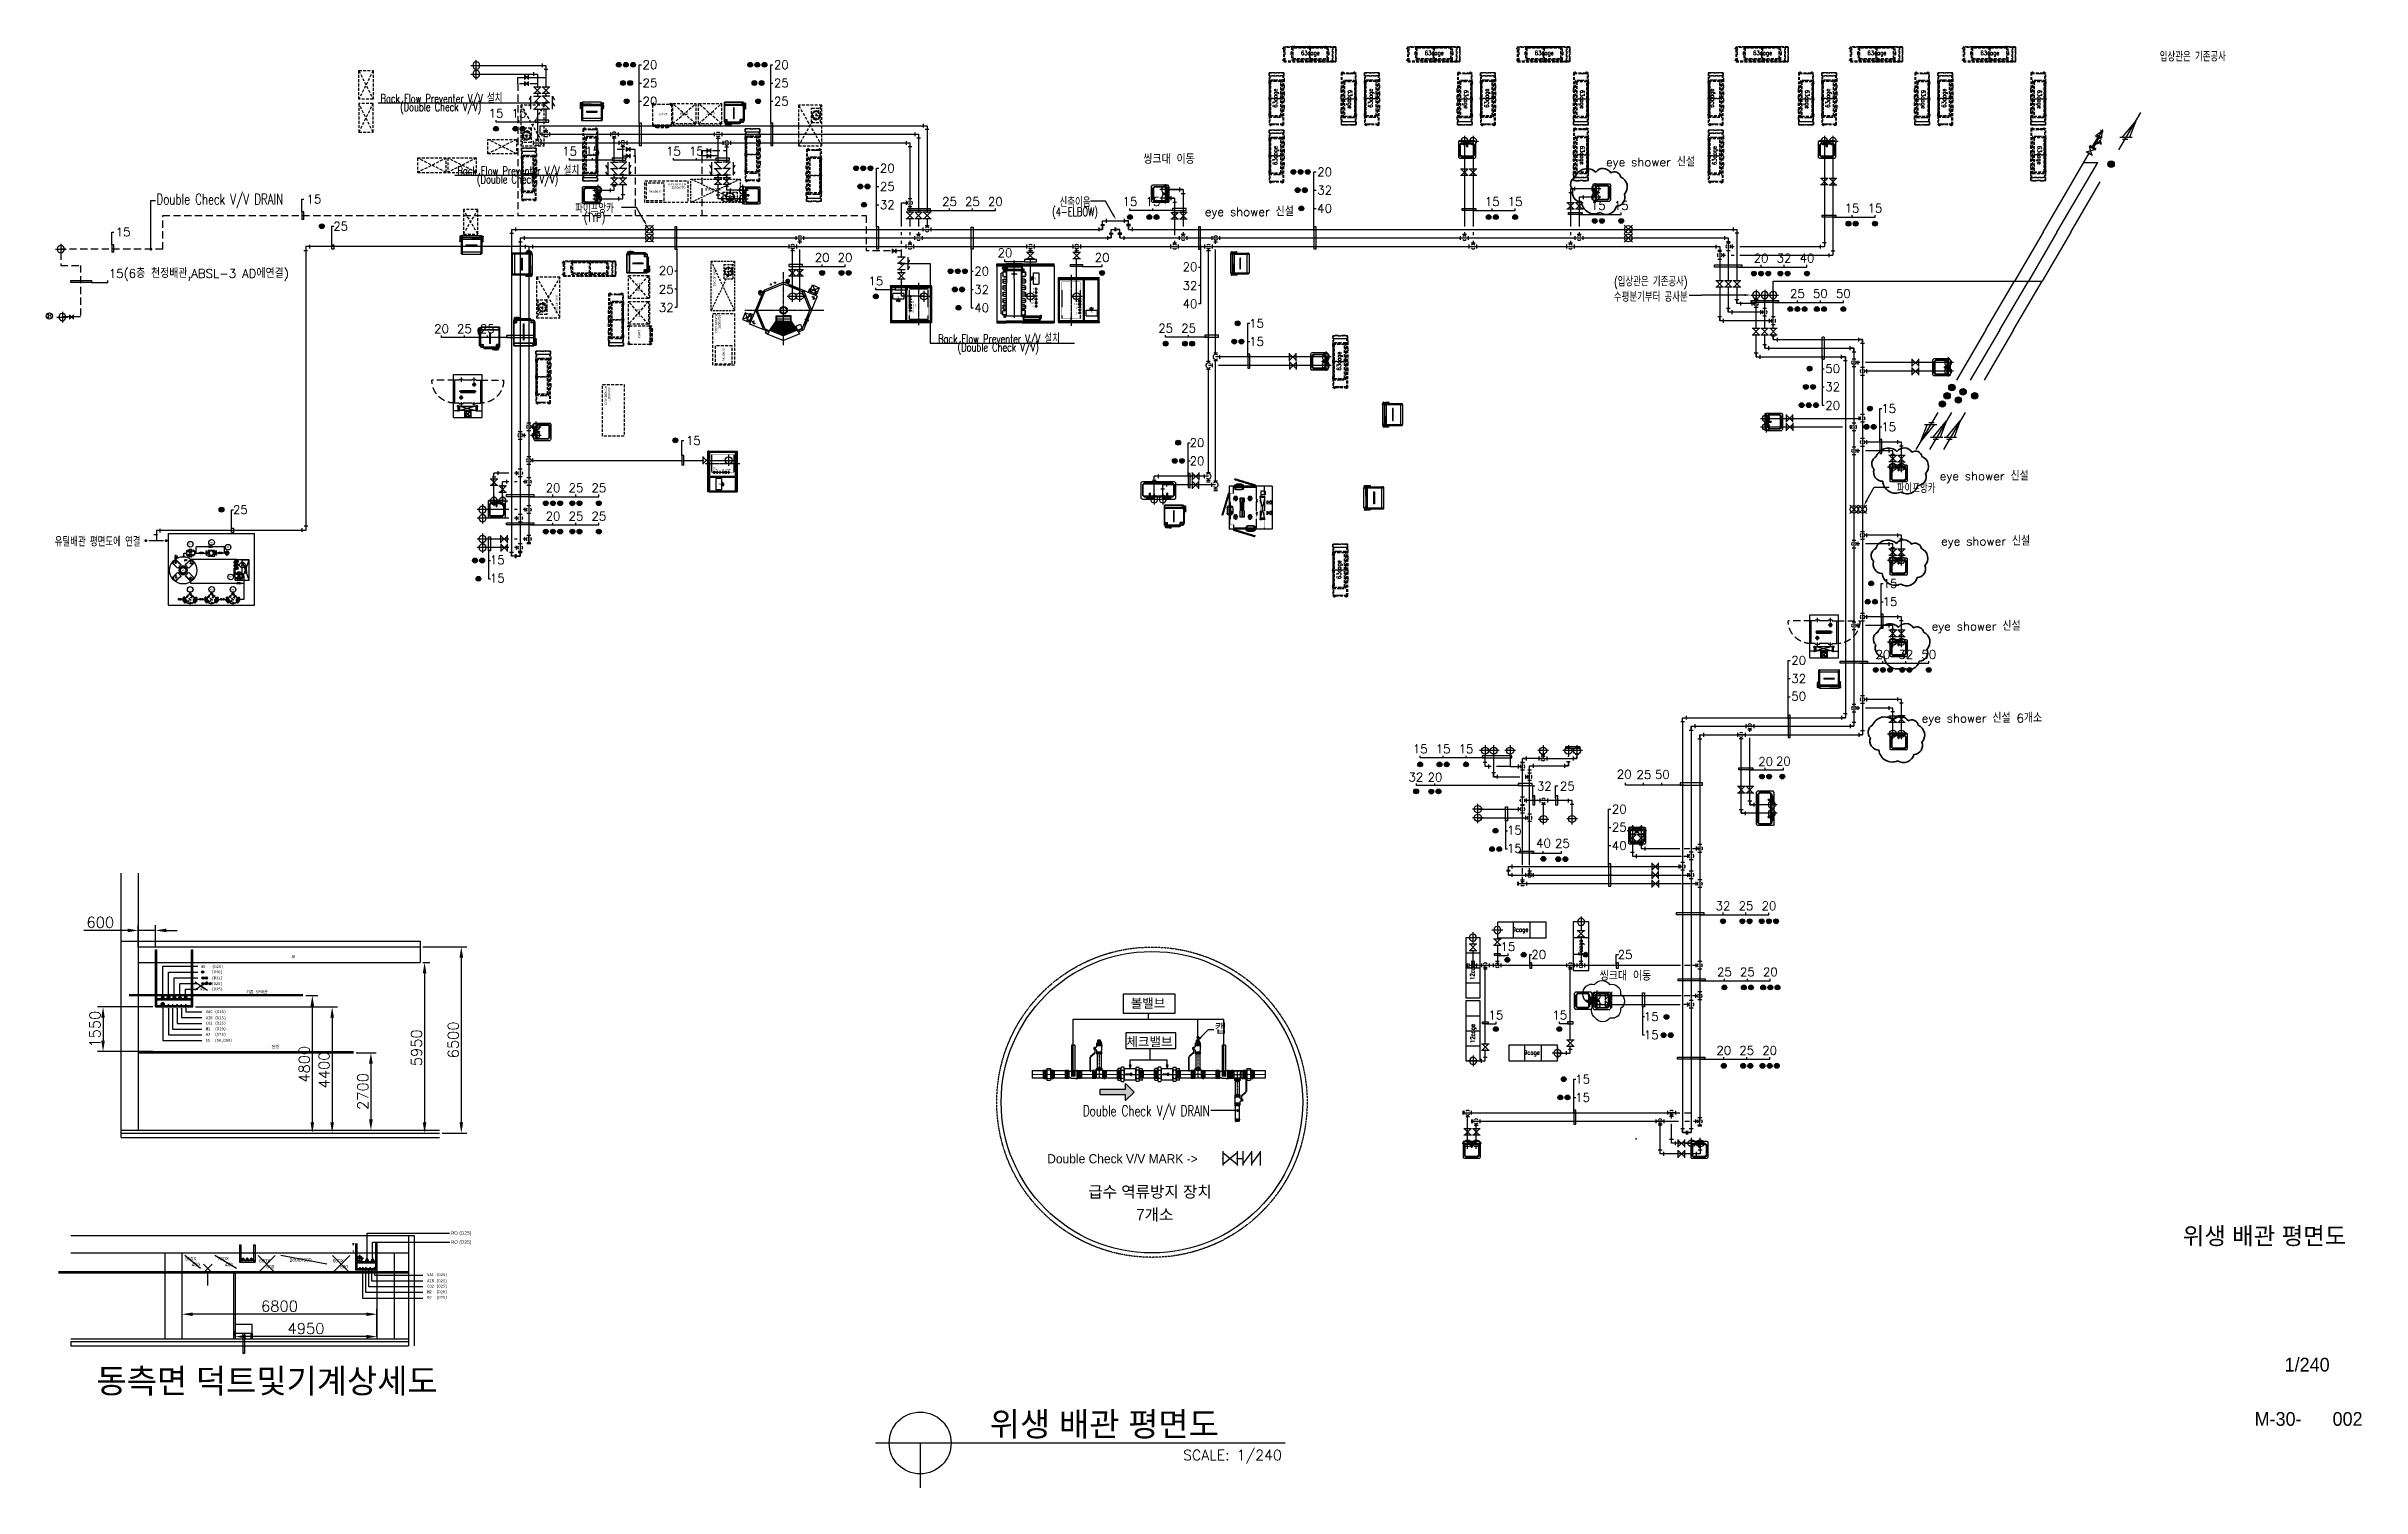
# Model space of a CAD drawing. Header units: millimetres. Extents: x 98929 to 11941380, y 952 to 54154.
# Drawn here: x 203205 to 283956, y 2406 to 52696 of the extents above; entities that cross this region are included whole.
import ezdxf
from ezdxf.enums import TextEntityAlignment as Align

# ---------------------------------------------------------------- set-up
doc = ezdxf.new("R2010")
doc.units = ezdxf.units.MM
for name, pattern in [('BORDER', [44.449999, 12.7, -6.35, 12.7, -6.35, 0, -6.35]), ('CENTER', [2, 1.25, -0.25, 0.25, -0.25]), ('CENTER2', [28.575, 19.05, -3.175, 3.175, -3.175]), ('DASHED', [0.75, 0.5, -0.25]), ('DASHED2', [0.375, 0.25, -0.125]), ('DASHED3', [6.35, 4.233333, -2.116667]), ('EXLTYPE3', [13, 10, -1, 1, -1]), ('HIDDEN', [0.375, 0.25, -0.125]), ('HIDDEN2', [4.7625, 3.175, -1.5875]), ('PHANTOM', [63.5, 31.75, -6.35, 6.35, -6.35, 6.35, -6.35])]:
    doc.linetypes.add(name, pattern=pattern)
for name, color, linetype, lineweight in [('-급수', 3, 'Continuous', 30), ('-급탕', 2, 'Continuous', 30), ('-환탕', 4, 'Continuous', 30), ('Brass', 3, 'Continuous', 30)]:
    doc.layers.add(name, color=color, linetype=linetype, lineweight=lineweight)
for name, color, linetype in [('0 @ 1 @ 1', 7, 'Continuous'), ('1', 1, 'Continuous'), ('2', 2, 'Continuous'), ('5TXT', 7, 'Continuous'), ('7', 7, 'Continuous'), ('AHU-02(SA)', 3, 'Continuous'), ('CENTER', 8, 'CENTER'), ('ex', 1, 'Continuous'), ('FORM', 7, 'Continuous'), ('IVC-SPF', 1, 'Continuous'), ('pipe', 3, 'Continuous'), ('PIPE2', 6, 'Continuous'), ('pipesize', 7, 'Continuous'), ('R', 15, 'Continuous'), ('RD옥탑지붕', 3, 'Continuous'), ('TEXT', 7, 'Continuous'), ('UTIL-AIR', 3, 'DASHED2'), ('VENT', 7, 'HIDDEN'), ('Y', 2, 'Continuous'), ('기자재', 8, 'DASHED2'), ('라이저', 7, 'Continuous'), ('빌트인', 8, 'Continuous'), ('장비', 8, 'Continuous')]:
    doc.layers.add(name, color=color, linetype=linetype)
doc.layers.add('Library', color=210, linetype='Continuous', plot=False)
doc.styles.add('GHD', font='')
doc.styles.add('Gtx', font='')
doc.styles.add('ROMANS', font='romans', dxfattribs={"height": 3})
doc.styles.add('SIM', font='simplex_.ttf')
doc.styles.get("Standard").update_dxf_attribs({"font": 'simple.shx', "bigfont": 'whgtxt.shx'})
doc.styles.add('TSTYLE1', font='txt', dxfattribs={"width": 0.95, "height": 80})
doc.styles.add('TSTYLE4', font='txt', dxfattribs={"width": 0.95, "height": 70})
doc.styles.add('TSTYLE5', font='txt', dxfattribs={"width": 0.95, "height": 80})
doc.styles.add('TSTYLE7', font='txt', dxfattribs={"height": 70})
doc.styles.add('TSTYLE9', font='txt', dxfattribs={"width": 0.95, "height": 4})
doc.styles.add('건축_4층$0$Gtx', font='')
doc.styles.add('굴림', font='simple.shx', dxfattribs={"bigfont": 'whgtxt.shx'})
doc.styles.add('돋움체', font='')
doc.styles.add('바탕체', font='')
doc.styles.add('울릉도B', font='HYWULM.TTF')
doc.styles.add('울릉도M', font='HYWULM.TTF')
doc.styles.add('으뜸체', font='simplex.shx', dxfattribs={"bigfont": 'whgtxt.shx'})
doc.styles.get('GHD').set_extended_font_data('Dotum')
doc.styles.get('Gtx').set_extended_font_data('Dotum')
doc.styles.get('건축_4층$0$Gtx').set_extended_font_data('Dotum')
doc.styles.get('돋움체').set_extended_font_data('DotumChe')
doc.styles.get('바탕체').set_extended_font_data('BatangChe')
doc.dimstyles.new('ISO-25', dxfattribs={"dimtxt": 2.5, "dimasz": 2.5, "dimexe": 1.25, "dimexo": 0.625, "dimtad": 1, "dimdsep": 46, "dimtxsty": 'Standard', "dimcen": 2.5, "dimadec": 0, "dimazin": 0, "dimtfac": 1, "dimtmove": 0, "dimatfit": 3, "dimfxl": 1, "dimarcsym": 0})

msp = doc.modelspace()

# ---------------------------------------------------------------- texts
at = {"color": 1, "style": '바탕체'}
msp.add_text('캡', height=320, dxfattribs=at).set_placement((243954.8, 18277.4))
at = {"color": 2, "style": 'Gtx'}
msp.add_text('Double Check V/V MARK ->', height=320, dxfattribs=at).set_placement((238112.8, 13723.1))
at = {"color": 1, "char_height": 320, "attachment_point": 5, "style": '바탕체'}
for s, insert in [('\\A1;볼밸브', (241627, 19297.8)), ('\\A1;체크밸브', (241677.1, 17952.7))]:
    msp.add_mtext(s, dxfattribs=dict(at, insert=insert))
at = {"layer": '5TXT', "color": 7, "style": '굴림', "width": 0.7}
for s, height, p in [('입상관은 기존공사', 300, (278066.7, 52358.5, -0.5)), ('Back Flow Preventer V/V 설치', 300, (216987.4, 50861.8)), ('(Double Check V/V)', 300, (216959.9, 50560.8)), ('Back Flow Preventer V/V 설치', 300, (219668.2, 48338.7)), ('(Double Check V/V)', 300, (219640.8, 48037.7)), ('Double Check V/V DRAIN', 375, (209256.8, 47336.2)), ('파이프앙카', 300, (222325.9, 47064.6, -0.5)), ('(TYP)', 300, (222325.9, 46704.7, -0.5)), ('(4-ELBOW)', 300, (239082.1, 46901.2, -0.5)), ('신축이음', 300, (239082.1, 47279.4, -0.5)), ('(입상관은 기존공사)', 300, (259161.8, 44463.4, -0.5)), ('수평분기부터 공사분', 300, (259161.8, 43975, -0.5)), ('Back Flow Preventer V/V 설치', 300, (236431.5, 42477.4)), ('(Double Check V/V)', 300, (236404.1, 42176.4)), ('파이프앙카', 300, (268415.3, 37297.8, -0.5)), ('유틸배관 평면도에 연결', 300, (204994.7, 35436.6)), ('Double Check V/V DRAIN', 375, (241567.3, 15528.3))]:
    msp.add_text(s, height=height, dxfattribs=at).set_placement(p, align=Align.MIDDLE)
at = {"layer": '5TXT', "color": 7}
for s, height, style, p in [('20', 300, '굴림', (224255.3, 52052.3)), ('20', 300, '굴림', (228838.6, 52052.3)), ('25', 300, '굴림', (224255.3, 51415.3)), ('20', 300, '굴림', (224255.3, 50778.4)), ('25', 300, '굴림', (228838.6, 51415.3)), ('25', 300, '굴림', (228838.6, 50778.4)), ('15', 300, '굴림', (218888.1, 50357.1)), ('15', 300, '굴림', (219688.1, 50357.1)), ('15', 300, '굴림', (221455.6, 49032.8)), ('15', 300, '굴림', (222255.6, 49032.8)), ('15', 300, '굴림', (225076.4, 49032.8)), ('15', 300, '굴림', (225876.4, 49032.8)), ('20', 300, '굴림', (232533, 48441.4)), ('씽크대 이동', 300, '굴림', (242361, 48748.8)), ('20', 300, '굴림', (247785.3, 48313.5)), ('eye shower 신설 ', 300, '굴림', (259256.1, 48659.6)), ('25', 300, '굴림', (232533, 47804.4)), ('32', 300, '굴림', (247785.3, 47676.5)), ('15', 300, '굴림', (212535.9, 47365.1)), ('32', 300, '굴림', (232533, 47167.5)), ('25', 300, '굴림', (234704.5, 47277)), ('25', 300, '굴림', (235504.4, 47277)), ('20', 300, '굴림', (236304.4, 47277)), ('15', 300, '굴림', (240998.8, 47277)), ('15', 300, '굴림', (241798.8, 47277)), ('eye shower 신설 ', 300, '굴림', (245263.8, 46925.1)), ('40', 300, '굴림', (247785.3, 47039.6)), ('15', 300, '굴림', (253632, 47277)), ('15', 300, '굴림', (254432, 47277)), ('15', 300, '굴림', (257332.2, 47139.4)), ('15', 300, '굴림', (258132.2, 47139.4)), ('15', 300, '굴림', (266182, 47045.6)), ('15', 300, '굴림', (266982, 47045.6)), ('15', 300, '굴림', (205884.2, 46217.1)), ('25', 300, '굴림', (213471.3, 46418.5)), ('20', 300, '굴림', (230262.8, 45324.9)), ('20', 300, '굴림', (231062.8, 45324.9)), ('20', 300, '굴림', (236636.5, 45490.1)), ('20', 300, '굴림', (240027.4, 45324.9)), ('20', 300, '굴림', (263009.5, 45302.9)), ('32', 300, '굴림', (263809.5, 45302.9)), ('40', 300, '굴림', (264609.5, 45302.9)), ('15(6층 천정배관,ABSL-3 AD에연결)', 300, '굴림', (208524.7, 44768.3)), ('20', 300, '굴림', (224824.5, 44873.7)), ('15', 300, '굴림', (232135.1, 44506.8, 0.5)), ('20', 300, '굴림', (235828.2, 44848.2)), ('20', 300, '굴림', (243090.1, 45001.6)), ('32', 300, '굴림', (243090.1, 44345)), ('25', 300, '굴림', (224824.5, 44217.1)), ('32', 300, '굴림', (224824.5, 43583)), ('32', 300, '굴림', (235828.2, 44211.2)), ('40', 300, '굴림', (235828.2, 43574.3)), ('40', 300, '굴림', (243090.1, 43710.9)), ('25', 300, '굴림', (264277.7, 44066.6)), ('50', 300, '굴림', (265077.7, 44066.6)), ('50', 300, '굴림', (265877.6, 44066.6)), ('20', 300, '굴림', (216988.5, 42841.7)), ('25', 300, '굴림', (217788.5, 42841.7)), ('25', 300, '굴림', (218588.5, 42841.7)), ('25', 300, '굴림', (242242.3, 42857.9)), ('25', 300, '굴림', (243042.3, 42857.9)), ('15', 300, '굴림', (245412.3, 43030.5)), ('15', 300, '굴림', (245412.3, 42393.5)), ('50', 300, '굴림', (265509, 41448.4)), ('32', 300, '굴림', (265509, 40814.3)), ('20', 300, '굴림', (265509, 40164.5)), ('15', 300, '굴림', (267461.2, 40055.5)), ('15', 300, '굴림', (267461.2, 39418.5)), ('15', 300, '굴림', (225771.6, 38938.3)), ('20', 300, '굴림', (243337.5, 38866.4)), ('20', 300, '굴림', (243337.5, 38229.4)), ('20', 300, '굴림', (220874.7, 37291)), ('25', 300, '굴림', (221674.7, 37291)), ('25', 300, '굴림', (222474.7, 37291)), ('eye shower 신설 ', 300, '굴림', (270894.8, 37703.4)), ('25', 300, '굴림', (209971.5, 36528.6)), ('20', 300, '굴림', (220874.7, 36303.6)), ('25', 300, '굴림', (221674.7, 36303.6)), ('25', 300, '굴림', (222474.7, 36303.6)), ('eye shower 신설 ', 300, '굴림', (270942.6, 35431.6)), ('15', 300, '굴림', (218932.6, 34774.7)), ('15', 300, '굴림', (218932.6, 34137.7)), ('15', 300, '굴림', (267506.2, 33955.5)), ('15', 300, '굴림', (267506.2, 33318.5)), ('eye shower 신설 ', 300, '굴림', (270610.3, 32464.6)), ('20', 300, '굴림', (267257.2, 31477.4)), ('32', 300, '굴림', (268057.2, 31477.4)), ('50', 300, '굴림', (268857.2, 31477.4)), ('20', 300, '굴림', (264322.1, 31272.1)), ('32', 300, '굴림', (264322.1, 30635.1)), ('50', 300, '굴림', (264322.1, 30017.8)), ('eye shower 신설 6개소', 300, '굴림', (270709.1, 29252.1)), ('15', 300, '굴림', (251119.2, 28180.7)), ('15', 300, '굴림', (251919.2, 28180.7)), ('15', 300, '굴림', (252719.2, 28180.7)), ('20', 300, '굴림', (263166, 27741)), ('20', 300, '굴림', (263786.7, 27753.7)), ('32', 300, '굴림', (250968.3, 27200.5)), ('20', 300, '굴림', (251637.6, 27193)), ('32', 300, '굴림', (255450.6, 26883.5)), ('25', 300, '굴림', (256248.4, 26883.5)), ('20', 300, '굴림', (258235.7, 27297.1)), ('25', 300, '굴림', (258921.6, 27284.4)), ('50', 300, '굴림', (259562.9, 27289.3)), ('20', 300, '굴림', (258062.3, 26081.1, 0.2)), ('15', 300, '굴림', (254404.4, 25348.9)), ('40', 300, '굴림', (255422, 24893.9)), ('25', 300, '굴림', (256081.9, 24885.3)), ('25', 300, '굴림', (258062.3, 25451, 0.2)), ('15', 300, '굴림', (254404.4, 24711.9)), ('40', 300, '굴림', (258062.3, 24807.2, 0.2)), ('32', 300, '굴림', (261682.1, 22705.7)), ('25', 300, '굴림', (262482.1, 22705.7)), ('20', 300, '굴림', (263282.1, 22705.7)), ('15', 300, '굴림', (254178.5, 21282.3)), ('20', 300, '굴림', (255255.6, 21005.4)), ('25', 300, '굴림', (258267.7, 21005.4)), ('RO   (D25)', 100, '돋움체', (208987.1, 20586.5)), ('(D40)', 100, '돋움체', (209161.7, 20404.6)), ('(D32)', 100, '돋움체', (209164.4, 20194.1)), ('보', 100, '돋움체', (211817.2, 20928.4)), ('씽크대 이동', 300, '굴림', (258278.5, 20251.6)), ('25', 300, '굴림', (261731.2, 20399)), ('25', 300, '굴림', (262531.2, 20399)), ('20', 300, '굴림', (263331.2, 20399)), ('RO   (D25)', 100, '돋움체', (208971.3, 19803.9)), ('(D20)', 100, '돋움체', (209156.7, 19992.8)), ('기존 SP배관', 100, '돋움체', (210550.1, 19706.3)), ('AIR (D25)', 100, '돋움체', (209121.6, 18799.1)), ('VAC (D25)', 100, '돋움체', (209121.6, 19015.3)), ('CO2 (D25)', 100, '돋움체', (209121.6, 18614.6)), ('15', 300, '굴림', (253759.4, 18896.7)), ('15', 300, '굴림', (255988.2, 18896.7)), ('15', 300, '굴림', (259178.7, 18841.3)), ('O2  (D25)', 100, '돋움체', (209121.6, 18221.5)), ('N2  (D20)', 100, '돋움체', (209121.6, 18416.8)), ('SS  (5K,D50)', 100, '돋움체', (209226.6, 18015.5)), ('천정', 100, '돋움체', (211190, 17792.4)), ('15', 300, '굴림', (259178.7, 18204.3)), ('20', 300, '굴림', (261709.4, 17662.9)), ('25', 300, '굴림', (262509.4, 17662.9)), ('20', 300, '굴림', (263309.4, 17662.9)), ('15', 300, '굴림', (256783.7, 16659.2)), ('15', 300, '굴림', (256783.7, 16022.2)), ('VAC (D25)', 100, '돋움체', (216840.8, 9840.2)), ('AIR (D25)', 100, '돋움체', (216840.8, 9624)), ('O2  (D25)', 100, '돋움체', (216840.8, 9046.4)), ('CO2 (D25)', 100, '돋움체', (216840.8, 9439.5)), ('N2  (D20)', 100, '돋움체', (216840.8, 9241.6))]:
    msp.add_text(s, height=height, dxfattribs=dict(at, style=style)).set_placement(p, align=Align.MIDDLE_CENTER)
at = {"layer": '5TXT', "color": 2, "style": '굴림'}
msp.add_text('21', height=100, rotation=0.000003, dxfattribs=at).set_placement((203316.8, 43284.1, -1.5), align=Align.MIDDLE_CENTER)
at = {"layer": '7', "style": '울릉도M'}
for s, height, p in [('위생 배관 평면도', 600, (277713.5, 10891.3)), ('1/240', 480, (281267.3, 6459.2)), ('M-30-', 480, (280219.7, 4565.1)), ('002', 480, (282939.7, 4565.1))]:
    msp.add_text(s, height=height, dxfattribs=at).set_placement(p)
at = {"layer": 'FORM', "color": 4, "style": 'GHD'}
for s, height, p in [('동측면 덕트및기계상세도', 840.002, (204953.9, 5712)), ('위생 배관 평면도', 840, (236108.9, 4205.6))]:
    msp.add_text(s, height=height, dxfattribs=at).set_placement(p)
at = {"layer": 'FORM', "color": 2, "style": 'SIM'}
msp.add_text('SCALE: 1/240', height=360.001, dxfattribs=at).set_placement((246293.4, 3725.6), align=Align.TOP_RIGHT)
at = {"layer": 'IVC-SPF', "color": 5, "style": '으뜸체', "width": 0.9}
msp.add_text('63cage', height=150, rotation=270, dxfattribs=at).set_placement((268598.1, 51176.8, -2807))
at = {"layer": 'PIPE2', "color": 7, "style": 'Gtx'}
for s, p in [('급수 역류방지 장치', (239543.3, 12532)), ('7개소', (241217.3, 11735.3))]:
    msp.add_text(s, height=400, dxfattribs=at).set_placement(p)
at = {"layer": 'RD옥탑지붕', "color": 7, "linetype": 'Continuous', "lineweight": -3, "style": '울릉도M'}
for p in [(217311.1, 11233.4), (217311.1, 10916.1)]:
    msp.add_text('RO (D25)', height=121.23, rotation=0.000023, dxfattribs=at).set_placement(p)
at = {"layer": 'RD옥탑지붕', "color": 3, "linetype": 'Continuous', "lineweight": -3, "style": '울릉도M'}
for s, p in [('550X', (208048.5, 10338.3)), ('450', (208275.9, 10130.7)), ('750X', (209182.6, 10338.3)), ('450', (209436.7, 10130.7)), ('600X', (210624.4, 10264.2)), ('600', (210878.4, 10056.5)), ('1600X300', (211689.6, 10297.1)), ('600X', (213191.1, 10264.2)), ('600', (213445.2, 10056.5))]:
    msp.add_text(s, height=121.23, rotation=0.000023, dxfattribs=at).set_placement(p)
at = {"layer": 'VENT', "style": '으뜸체', "width": 0.9}
for s, p in [('63cage', (246958.5, 52390, -2807)), ('63cage', (251280.4, 52390, -2807)), ('63cage', (255115.4, 52390, -2807)), ('63cage', (262731.2, 52390, -2807)), ('63cage', (266718.5, 52390, -2807)), ('63cage', (270660.2, 52390, -2807)), ('9cage', (254343.2, 21804.7, -2807)), ('9cage', (254743.2, 17514.7, -2807))]:
    msp.add_text(s, height=150, dxfattribs=at).set_placement(p)
for s, rotation, p in [('63cage', 90, (246136, 50554.6, -2807)), ('63cage', 270, (248598.1, 51176.8, -2807)), ('63cage', 90, (249461, 50554.6, -2807)), ('63cage', 270, (252648.1, 51176.8, -2807)), ('63cage', 90, (253511, 50554.6, -2807)), ('63cage', 270, (256698.1, 51176.8, -2807)), ('63cage', 90, (261356, 50554.6, -2807)), ('63cage', 270, (264548.1, 51176.8, -2807)), ('63cage', 90, (265411, 50554.6, -2807)), ('63cage', 90, (269461, 50554.6, -2807)), ('63cage', 270, (272648.1, 51176.8, -2807)), ('63cage', 90, (246136, 48554.6, -2807)), ('63cage', 270, (256698.1, 49226.8, -2807)), ('63cage', 90, (261456, 48554.6, -2807)), ('63cage', 270, (272648.1, 49226.8, -2807)), ('63cage', 90, (248361, 41381.5, -2807)), ('63cage', 90, (248361, 34106.2, -2807)), ('9cage', 90, (256786.3, 20979, -2807)), ('12cage', 90, (253016.3, 20120.8, -2807)), ('12cage', 90, (253020.3, 17920.8, -2807))]:
    msp.add_text(s, height=150, rotation=rotation, dxfattribs=at).set_placement(p)
at = {"layer": '빌트인', "ltscale": 2, "style": '건축_4층$0$Gtx', "text_generation_flag": 6}
for s, rotation, p in [('CART', 179.99947, (224568.4, 50283.2)), ('냉동고', 179.99947, (225293.2, 50297.5)), ('냉장고', 179.99947, (226208.2, 50311.4)), ('냉장고', 269.99947, (223889.5, 44150)), ('냉동고', 269.99947, (223903.4, 43235.1)), ('CART', 269.99947, (223917.8, 42510.2))]:
    msp.add_text(s, height=80, rotation=rotation, dxfattribs=at).set_placement(p)
at = {"layer": '빌트인', "linetype": 'DASHED', "ltscale": 200, "style": '건축_4층$0$Gtx'}
msp.add_text('Incubator', height=80, dxfattribs=at).set_placement((224217, 47600))
at = {"layer": '빌트인', "linetype": 'DASHED', "ltscale": 200, "style": '건축_4층$0$Gtx', "text_generation_flag": 6}
for s, rotation, p in [('DRY BENCH', 179.99947, (224874.3, 47840.2)), ('1500x750', 179.99947, (225006.8, 47730.7)), ('BSC 5ft (A2)', 269.99947, (226545.5, 44306.8)), ('BSC 4ft (A2)', 89.99947, (220963.6, 44016)), ('DRY BENCH', 269.99947, (226610.7, 42706.9)), ('1800x750', 269.99947, (226720.2, 42839.3)), ('DRY BENCH', 269.99947, (222760.7, 40191.2)), ('1800x750', 269.99947, (222870.2, 40323.6))]:
    msp.add_text(s, height=80, rotation=rotation, dxfattribs=at).set_placement(p)
at = {"layer": '빌트인', "linetype": 'Continuous', "lineweight": -3, "style": '건축_4층$0$Gtx', "text_generation_flag": 6}
msp.add_text('BSC(A2)5ft', height=80, rotation=179.99947, dxfattribs=at).set_placement((226184.1, 47671.9, 2807))
at = {"layer": '빌트인', "linetype": 'DASHED', "ltscale": 200, "style": '건축_4층$0$Gtx'}
msp.add_text('Incubator', height=80, rotation=90, dxfattribs=at).set_placement((226851, 41708.9))

# ---------------------------------------------------------------- blocks, each defined once
blk = doc.blocks.new('PB-G1')
at = {"layer": '빌트인'}
for p, q in [((-406, 620), (-406, 605)), ((-337, 605), (-406, 605)), ((-406, 604), (-406, 602)), ((-406, 602), (-399, 591)), ((-391, 605), (-405, 605)), ((-403, 543), (-403, 460)), ((-401, 574), (-401, 502)), ((-400, 536), (-392, 536)), ((-338, 643), (-399, 627)), ((-397, 507), (-385, 507)), ((-396, 540), (-396, 532)), ((-396, 444), (-393, 429)), ((-393, 422), (-394, 422)), ((-393, 429), (-392, 423)), ((-363, 584), (-391, 584)), ((-391, 513), (-391, 502)), ((-363, 492), (-391, 492)), ((-390, 604), (-390, 593)), ((-346, 600), (-390, 600)), ((-388, 595), (-384, 595)), ((-388, 584), (-388, 595)), ((-373, 584), (-373, 584)), ((-360, 554), (-373, 554)), ((-360, 520), (-373, 520)), ((-371, 561), (-371, 515)), ((-369, 556), (-371, 558)), ((-369, 552), (-371, 550)), ((-369, 522), (-371, 524)), ((-369, 518), (-371, 516)), ((-369, 556), (-369, 552)), ((-363, 556), (-369, 556)), ((-363, 552), (-369, 552)), ((-369, 522), (-369, 518)), ((-363, 522), (-369, 522)), ((-363, 518), (-369, 518)), ((-363, 584), (-363, 492)), ((-338, 39), (-362, 39)), ((-360, 584), (-360, 47)), ((-360, 584), (-327, 584)), ((-360, 47), (-327, 47)), ((-352, 18), (-360, 18)), ((-359, 43), (-359, 18)), ((-359, 18), (-359, 18)), ((-343, 46), (-357, 46)), ((-343, 32), (-357, 32)), ((-356, 32), (-345, 32)), ((-352, 39), (-355, 37)), ((-345, 37), (-355, 37)), ((-355, 32), (-355, 37)), ((-344, 32), (-355, 32)), ((-352, 39), (-352, 46)), ((-348, 39), (-352, 39)), ((-351, 18), (-349, 18)), ((-350, 31), (-350, 46)), ((-350, 20), (-350, 28)), ((-350, 27), (-341, 27)), ((-350, 19), (-350, 17)), ((-350, 16), (-350, 7)), ((-333, 8), (-350, 8)), ((-350, 8), (-350, 8)), ((-348, 39), (-348, 46)), ((-348, 39), (-345, 37)), ((-348, 18), (-340, 18)), ((-346, 605), (-346, 600)), ((-345, 32), (-345, 37)), ((-342, 571), (-342, 584)), ((-327, 571), (-342, 571)), ((-327, 60), (-342, 60)), ((-342, 60), (-342, 47)), ((-341, 43), (-341, 18)), ((-341, 27), (-333, 27)), ((-323, 634), (-340, 634)), ((-323, 607), (-340, 607)), ((-326, 583), (-340, 583)), ((-340, 583), (-340, 572)), ((-340, 579), (-340, 580)), ((-340, 580), (-340, 580)), ((-340, 578), (-340, 578)), ((-340, 573), (-340, 573)), ((-340, 573), (-340, 573)), ((-340, 572), (-326, 572)), ((-340, 59), (-326, 59)), ((-340, 48), (-340, 59)), ((-340, 58), (-340, 58)), ((-340, 58), (-340, 58)), ((-340, 53), (-340, 53)), ((-340, 51), (-340, 51)), ((-340, 51), (-340, 51)), ((-326, 48), (-340, 48)), ((-339, 581), (-339, 581)), ((-339, 579), (-339, 579)), ((-339, 578), (-339, 578)), ((-339, 577), (-339, 577)), ((-339, 577), (-339, 577)), ((-339, 577), (-339, 577)), ((-339, 577), (-339, 577)), ((-339, 573), (-339, 573)), ((-339, 58), (-339, 58)), ((-339, 54), (-339, 54)), ((-339, 54), (-339, 54)), ((-339, 54), (-339, 54)), ((-339, 54), (-339, 54)), ((-339, 53), (-339, 53)), ((-339, 52), (-339, 52)), ((-339, 50), (-339, 50)), ((-338, 582), (-338, 582)), ((-338, 572), (-338, 572)), ((-338, 572), (-338, 572)), ((-338, 59), (-338, 59)), ((-338, 59), (-338, 59)), ((-338, 49), (-338, 49)), ((-337, 643), (-337, 597)), ((-326, 643), (-337, 643)), ((-334, 636), (-337, 639)), ((-334, 632), (-337, 629)), ((-326, 616), (-337, 616)), ((-334, 608), (-337, 611)), ((-334, 605), (-337, 602)), ((-326, 597), (-337, 597)), ((-337, 18), (-325, 18)), ((-336, 582), (-336, 582)), ((-336, 579), (-335, 580)), ((-336, 579), (-336, 580)), ((-336, 580), (-335, 580)), ((-336, 578), (-336, 578)), ((-336, 577), (-336, 577)), ((-336, 576), (-336, 576)), ((-336, 573), (-336, 573)), ((-336, 573), (-336, 573)), ((-336, 58), (-336, 58)), ((-336, 58), (-336, 58)), ((-336, 55), (-336, 55)), ((-336, 54), (-336, 54)), ((-336, 53), (-336, 53)), ((-336, 52), (-335, 51)), ((-336, 52), (-336, 51)), ((-336, 51), (-335, 51)), ((-336, 49), (-336, 49)), ((-336, 24), (-336, 11)), ((-336, 23), (-331, 23)), ((-336, 13), (-331, 13)), ((-335, 581), (-335, 581)), ((-335, 580), (-335, 580)), ((-335, 579), (-335, 579)), ((-335, 575), (-335, 575)), ((-335, 56), (-335, 56)), ((-335, 52), (-335, 52)), ((-335, 51), (-335, 51)), ((-335, 49), (-335, 49)), ((-334, 636), (-334, 632)), ((-326, 636), (-334, 636)), ((-326, 632), (-334, 632)), ((-334, 608), (-334, 605)), ((-326, 608), (-334, 608)), ((-326, 605), (-334, 605)), ((-333, 582), (-333, 583)), ((-333, 582), (-333, 583)), ((-333, 576), (-333, 576)), ((-333, 574), (-333, 574)), ((-333, 573), (-333, 573)), ((-333, 572), (-333, 572)), ((-333, 59), (-333, 59)), ((-333, 58), (-333, 58)), ((-333, 57), (-333, 57)), ((-333, 54), (-333, 54)), ((-333, 49), (-333, 48)), ((-333, 49), (-333, 48)), ((-329, 27), (-333, 27)), ((-329, 8), (-333, 8)), ((-332, 582), (-332, 582)), ((-332, 578), (-332, 578)), ((-332, 578), (-332, 578)), ((-332, 576), (-332, 576)), ((-332, 576), (-332, 576)), ((-332, 576), (-332, 576)), ((-332, 574), (-332, 574)), ((-332, 574), (-332, 574)), ((-332, 574), (-332, 574)), ((-332, 57), (-332, 57)), ((-332, 57), (-332, 57)), ((-332, 57), (-332, 57)), ((-332, 55), (-332, 55)), ((-332, 55), (-332, 55)), ((-332, 55), (-332, 55)), ((-332, 53), (-332, 53)), ((-332, 53), (-332, 53)), ((-332, 49), (-332, 49)), ((-331, 23), (-331, 13)), ((-329, 20), (-331, 23)), ((-329, 15), (-331, 13)), ((-330, 581), (-330, 581)), ((-330, 578), (-329, 578)), ((-330, 578), (-329, 578)), ((-330, 578), (-330, 578)), ((-330, 576), (-330, 576)), ((-330, 573), (-330, 573)), ((-330, 58), (-330, 58)), ((-330, 55), (-330, 55)), ((-330, 53), (-329, 53)), ((-330, 52), (-329, 53)), ((-330, 53), (-330, 52)), ((-330, 49), (-330, 49)), ((-329, 582), (-328, 582)), ((-329, 582), (-329, 582)), ((-329, 582), (-328, 582)), ((-329, 578), (-329, 578)), ((-285, 577), (-329, 577)), ((-329, 577), (-329, 577)), ((-329, 575), (-329, 575)), ((-329, 56), (-329, 56)), ((-329, 54), (-329, 54)), ((-329, 53), (-329, 53)), ((-329, 49), (-328, 49)), ((-329, 49), (-329, 49)), ((-329, 49), (-328, 49)), ((-329, 20), (-329, 15)), ((-329, 20), (-326, 20)), ((-329, 15), (-326, 15)), ((-328, 580), (-328, 580)), ((-328, 50), (-328, 50)), ((-327, 583), (-327, 584)), ((-327, 580), (-327, 580)), ((-327, 577), (-327, 577)), ((-327, 573), (-327, 573)), ((-327, 560), (-327, 73)), ((-327, 58), (-327, 58)), ((-327, 54), (-327, 54)), ((-327, 51), (-327, 51)), ((-327, 48), (-327, 47)), ((-326, 643), (-326, 597)), ((-326, 572), (-326, 583)), ((-326, 581), (-326, 582)), ((-326, 582), (-326, 581)), ((-326, 582), (-326, 582)), ((-326, 581), (-326, 581)), ((-326, 578), (-326, 578)), ((-326, 575), (-326, 575)), ((-326, 59), (-326, 48)), ((-326, 56), (-326, 56)), ((-326, 53), (-326, 53)), ((-326, 50), (-326, 50)), ((-326, 50), (-326, 49)), ((-326, 49), (-326, 49)), ((-326, 49), (-326, 49)), ((-326, 24), (-326, 11)), ((-325, 650), (-325, 0)), ((325, 650), (-325, 650)), ((-287, 586), (-325, 567)), ((-325, 586), (-287, 567)), ((-325, 586), (-287, 586)), ((-325, 582), (-325, 563)), ((-325, 582), (-325, 563)), ((-325, 567), (-287, 567)), ((325, 525), (-325, 525)), ((325, 75), (-325, 75)), ((325, 0), (-325, 0)), ((-287, 586), (-287, 567)), ((-287, 582), (287, 582)), ((-15, 582), (-287, 582)), ((-287, 572), (287, 572)), ((-15, 572), (-287, 572)), ((195, 313), (-195, 313)), ((185, 323), (-185, 323)), ((-185, 323), (-185, 304)), ((-185, 304), (185, 304)), ((-172, 323), (-172, 304)), ((169, 319), (-169, 319)), ((-169, 319), (-169, 307)), ((-169, 307), (169, 307)), ((169, 307), (169, 319)), ((172, 304), (172, 323)), ((185, 304), (185, 323)), ((285, 577), (329, 577)), ((325, 586), (287, 586)), ((287, 586), (325, 567)), ((325, 586), (287, 567)), ((287, 586), (287, 567)), ((325, 567), (287, 567)), ((323, 634), (340, 634)), ((323, 607), (340, 607)), ((325, 650), (325, 0)), ((325, 582), (325, 563)), ((326, 582), (325, 582)), ((326, 582), (325, 582)), ((337, 18), (325, 18)), ((326, 643), (326, 597)), ((326, 643), (337, 643)), ((326, 636), (334, 636)), ((326, 632), (334, 632)), ((326, 616), (337, 616)), ((326, 608), (334, 608)), ((326, 605), (334, 605)), ((326, 597), (337, 597)), ((326, 572), (326, 583)), ((326, 583), (340, 583)), ((326, 583), (326, 583)), ((326, 582), (326, 582)), ((326, 581), (326, 581)), ((326, 579), (326, 579)), ((326, 576), (326, 576)), ((326, 574), (326, 574)), ((340, 572), (326, 572)), ((326, 59), (326, 48)), ((340, 59), (326, 59)), ((326, 56), (326, 56)), ((326, 53), (326, 53)), ((326, 50), (326, 50)), ((326, 50), (326, 49)), ((326, 49), (326, 49)), ((326, 48), (340, 48)), ((326, 24), (326, 11)), ((329, 20), (326, 20)), ((329, 15), (326, 15)), ((360, 584), (327, 584)), ((327, 583), (327, 584)), ((327, 577), (327, 577)), ((327, 571), (342, 571)), ((327, 560), (327, 73)), ((327, 60), (342, 60)), ((327, 58), (327, 58)), ((327, 54), (327, 54)), ((327, 51), (327, 51)), ((327, 49), (327, 49)), ((327, 48), (327, 47)), ((360, 47), (327, 47)), ((328, 584), (360, 584)), ((329, 582), (328, 583)), ((329, 583), (328, 583)), ((328, 581), (328, 581)), ((329, 582), (329, 583)), ((330, 578), (329, 579)), ((330, 579), (329, 579)), ((329, 579), (329, 579)), ((329, 577), (329, 577)), ((329, 575), (329, 575)), ((329, 56), (329, 56)), ((329, 54), (329, 54)), ((330, 53), (329, 53)), ((330, 52), (329, 53)), ((329, 53), (329, 53)), ((329, 50), (329, 50)), ((329, 49), (329, 49)), ((329, 49), (329, 49)), ((329, 49), (329, 49)), ((329, 27), (333, 27)), ((329, 20), (331, 23)), ((329, 20), (329, 15)), ((329, 15), (331, 13)), ((329, 8), (333, 8)), ((330, 582), (330, 582)), ((330, 578), (330, 579)), ((330, 577), (330, 577)), ((330, 574), (330, 574)), ((330, 58), (330, 58)), ((330, 55), (330, 55)), ((330, 53), (330, 52)), ((330, 49), (330, 49)), ((332, 574), (331, 575)), ((332, 575), (331, 575)), ((331, 23), (331, 13)), ((336, 23), (331, 23)), ((336, 13), (331, 13)), ((333, 583), (332, 583)), ((332, 583), (332, 583)), ((332, 579), (332, 579)), ((332, 579), (332, 579)), ((332, 576), (332, 577)), ((332, 576), (332, 577)), ((332, 577), (332, 577)), ((332, 574), (332, 575)), ((332, 575), (332, 575)), ((332, 57), (332, 57)), ((332, 57), (332, 57)), ((332, 57), (332, 57)), ((332, 55), (332, 55)), ((332, 55), (332, 55)), ((332, 55), (332, 55)), ((332, 53), (332, 53)), ((332, 53), (332, 53)), ((332, 49), (332, 49)), ((333, 583), (333, 583)), ((333, 577), (333, 577)), ((333, 574), (333, 574)), ((333, 573), (333, 573)), ((333, 59), (333, 59)), ((333, 58), (333, 58)), ((333, 57), (333, 57)), ((333, 54), (333, 54)), ((333, 49), (333, 48)), ((333, 49), (333, 48)), ((341, 27), (333, 27)), ((333, 8), (350, 8)), ((334, 636), (337, 639)), ((334, 636), (334, 632)), ((334, 632), (337, 629)), ((334, 608), (337, 611)), ((334, 608), (334, 605)), ((334, 605), (337, 602)), ((335, 582), (335, 582)), ((335, 580), (335, 581)), ((336, 580), (335, 581)), ((335, 580), (336, 580)), ((335, 580), (335, 580)), ((335, 579), (335, 579)), ((335, 578), (335, 578)), ((335, 575), (335, 575)), ((335, 56), (335, 56)), ((336, 52), (335, 51)), ((335, 52), (335, 52)), ((336, 51), (335, 51)), ((335, 51), (335, 51)), ((335, 49), (335, 49)), ((336, 582), (336, 582)), ((336, 577), (336, 577)), ((336, 576), (336, 576)), ((336, 574), (336, 574)), ((336, 574), (336, 574)), ((336, 58), (336, 58)), ((336, 58), (336, 58)), ((336, 55), (336, 55)), ((336, 54), (336, 54)), ((336, 53), (336, 53)), ((336, 52), (336, 51)), ((336, 49), (336, 49)), ((336, 24), (336, 11)), ((337, 643), (337, 597)), ((337, 605), (406, 605)), ((338, 643), (399, 627)), ((338, 583), (338, 583)), ((338, 582), (338, 582)), ((338, 578), (338, 578)), ((338, 573), (338, 573)), ((338, 573), (338, 573)), ((338, 59), (338, 59)), ((339, 59), (338, 59)), ((338, 49), (338, 49)), ((338, 39), (362, 39)), ((339, 580), (339, 580)), ((339, 577), (339, 578)), ((339, 577), (339, 578)), ((339, 578), (339, 578)), ((339, 577), (339, 577)), ((339, 574), (339, 574)), ((339, 574), (339, 574)), ((339, 58), (339, 58)), ((339, 54), (339, 54)), ((339, 54), (340, 54)), ((340, 54), (339, 54)), ((339, 54), (339, 54)), ((339, 53), (339, 53)), ((339, 52), (339, 52)), ((339, 50), (339, 50)), ((340, 583), (340, 572)), ((340, 580), (340, 580)), ((340, 580), (340, 580)), ((340, 578), (340, 578)), ((340, 573), (340, 573)), ((340, 48), (340, 59)), ((340, 58), (340, 58)), ((340, 58), (340, 58)), ((340, 53), (340, 53)), ((340, 51), (340, 51)), ((340, 51), (340, 51)), ((348, 18), (340, 18)), ((341, 43), (341, 18)), ((350, 27), (341, 27)), ((342, 571), (342, 584)), ((342, 60), (342, 47)), ((343, 46), (357, 46)), ((343, 32), (357, 32)), ((344, 32), (355, 32)), ((348, 39), (345, 37)), ((345, 37), (355, 37)), ((345, 32), (345, 37)), ((356, 32), (345, 32)), ((346, 605), (346, 600)), ((346, 600), (390, 600)), ((348, 39), (348, 46)), ((348, 39), (352, 39)), ((351, 18), (349, 18)), ((350, 31), (350, 46)), ((350, 20), (350, 28)), ((350, 19), (350, 17)), ((350, 16), (350, 7)), ((350, 8), (350, 8)), ((352, 39), (352, 46)), ((352, 39), (355, 37)), ((352, 18), (360, 18)), ((355, 32), (355, 37)), ((359, 43), (359, 18)), ((359, 18), (359, 18)), ((360, 584), (360, 47)), ((360, 554), (373, 554)), ((360, 520), (373, 520)), ((363, 584), (363, 492)), ((363, 584), (391, 584)), ((363, 556), (369, 556)), ((363, 552), (369, 552)), ((363, 522), (369, 522)), ((363, 518), (369, 518)), ((363, 492), (391, 492)), ((369, 556), (371, 558)), ((369, 556), (369, 552)), ((369, 552), (371, 550)), ((369, 522), (371, 524)), ((369, 522), (369, 518)), ((369, 518), (371, 516)), ((371, 561), (371, 515)), ((373, 584), (373, 584)), ((388, 595), (384, 595)), ((397, 507), (385, 507)), ((388, 584), (388, 595)), ((390, 604), (390, 593)), ((391, 605), (405, 605)), ((391, 513), (391, 502)), ((400, 536), (392, 536)), ((393, 429), (392, 423)), ((396, 444), (393, 429)), ((393, 422), (394, 422)), ((396, 540), (396, 532)), ((406, 602), (399, 591)), ((401, 574), (401, 502)), ((403, 543), (403, 460)), ((406, 620), (406, 605)), ((406, 604), (406, 602))]:
    blk.add_line(p, q, dxfattribs=at)
for centre, radius in [((-395, 593), 4.72), ((-396, 536), 2.83), ((-391, 507), 3.78), ((-350, 18), 4.72), ((350, 18), 4.72), ((391, 507), 3.78), ((395, 593), 4.72), ((396, 536), 2.83)]:
    blk.add_circle(centre, radius, dxfattribs=at)
for centre, radius, start, end in [((-397, 618), 9.44, 104.80942, 166.70904), ((-405, 604), 0.944, 90, 180), ((-405, 602), 0.944, 180, 213.42542), ((-401, 543), 2.83, 90, 180), ((-312, 463), 91.5, 181.53104, 205.86463), ((-395, 593), 6.13, 174.51142, 39.71514), ((-391, 574), 9.44, 90, 180), ((-391, 502), 9.44, 180, 270), ((-237, 463), 159, 173.60619, 186.99451), ((-382, 479), 13.6, 86.78882, 171.97119), ((-392, 425), 2.83, 226.26689, 345.09965), ((-393, 423), 0.944, 205.52728, 258.37627), ((-393, 423), 0.944, 258.37627, 3.93352), ((-394, 417), 9.21, 57.31251, 75.30843), ((-391, 604), 0.944, 0, 90), ((-390, 424), 0.944, 345.09965, 57.31251), ((-384, 584), 11.3, 0, 90), ((-358, 561), 13.2, 110.92483, 180), ((-358, 515), 13.2, 180, 249.07517), ((-357, 43), 2.83, 90, 180), ((-357, 35), 2.83, 180, 270), ((-350, 18), 9.44, 90, 180), ((-350, 18), 9.44, 180, 270), ((-350, 18), 9.44, 270, 0), ((-343, 43), 2.83, 0, 90), ((-343, 35), 2.83, 270, 0), ((-337, 642), 0.944, 90, 104.80942), ((-333, 24), 2.83, 90, 180), ((-333, 11), 2.83, 180, 270), ((-329, 24), 2.83, 0, 90), ((-329, 11), 2.83, 270, 0), ((329, 24), 2.83, 90, 180), ((329, 11), 2.83, 180, 270), ((333, 24), 2.83, 0, 90), ((333, 11), 2.83, 270, 0), ((337, 642), 0.944, 75.19058, 90), ((343, 43), 2.83, 90, 180), ((343, 35), 2.83, 180, 270), ((350, 18), 9.44, 180, 270), ((350, 18), 9.44, 0, 90), ((350, 18), 9.44, 270, 0), ((357, 43), 2.83, 0, 90), ((357, 35), 2.83, 270, 0), ((358, 561), 13.2, 0, 69.07517), ((358, 515), 13.2, 290.92483, 0), ((384, 584), 11.3, 90, 180), ((382, 479), 13.6, 8.02881, 93.21118), ((395, 593), 6.13, 140.28486, 5.48858), ((390, 424), 0.944, 122.68749, 194.90035), ((392, 425), 2.83, 194.90035, 313.73311), ((391, 604), 0.944, 90, 180), ((394, 417), 9.21, 104.69157, 122.68749), ((391, 574), 9.44, 0, 90), ((391, 502), 9.44, 270, 0), ((393, 423), 0.944, 176.06648, 281.62373), ((312, 463), 91.5, 334.13537, 358.46896), ((393, 423), 0.944, 281.62373, 334.47272), ((237, 463), 159, 353.00549, 6.39381), ((397, 618), 9.44, 13.29096, 75.19058), ((401, 543), 2.83, 0, 90), ((405, 604), 0.944, 0, 90), ((405, 602), 0.944, 326.57458, 0)]:
    blk.add_arc(centre, radius, start, end, dxfattribs=at)
blk = doc.blocks.new('PB3')
at = {"layer": '빌트인', "linetype": 'Continuous'}
for p, q in [((0, 701), (650, 701)), ((0, 100), (0, 701)), ((0, 701), (100, 701)), ((0, 100), (25, 100)), ((0, 0), (0, 100)), ((25, 100), (0, 100)), ((0, 100), (0, 0)), ((0, 18), (0, 53)), ((0, 13), (0, 48)), ((0, 0), (650, 0)), ((649, 700), (1, 700)), ((1, 700), (1, 100)), ((99, 700), (1, 700)), ((1, 601), (24, 601)), ((25, 600), (1, 600)), ((1, 99), (1, 1)), ((1, 1), (1, 99)), ((1, 99), (24, 99)), ((649, 1), (1, 1)), ((13, 711), (29, 783)), ((13, 711), (29, 766)), ((48, 711), (13, 711)), ((13, 711), (13, 701)), ((18, 711), (44, 711)), ((18, 711), (44, 711)), ((53, 711), (18, 711)), ((18, 711), (18, 701)), ((24, 621), (50, 621)), ((24, 601), (24, 621)), ((24, 99), (24, 79)), ((24, 79), (49, 79)), ((25, 620), (25, 600)), ((50, 620), (25, 620)), ((25, 618), (25, 600)), ((25, 100), (625, 100)), ((25, 82), (25, 100)), ((25, 80), (25, 100)), ((625, 82), (25, 82)), ((49, 80), (25, 80)), ((82, 618), (26, 618)), ((26, 600), (26, 618)), ((26, 600), (100, 600)), ((26, 600), (100, 600)), ((39, 783), (29, 783)), ((39, 766), (29, 766)), ((39, 711), (39, 783)), ((39, 782), (47, 782)), ((39, 711), (39, 766)), ((39, 765), (47, 765)), ((39, 750), (47, 750)), ((41, 782), (41, 767)), ((41, 765), (41, 750)), ((44, 767), (52, 767)), ((44, 726), (74, 726)), ((44, 76), (44, 86)), ((45, 767), (45, 711)), ((45, 750), (45, 711)), ((47, 782), (55, 778)), ((47, 767), (55, 771)), ((47, 765), (55, 761)), ((47, 764), (63, 764)), ((47, 750), (55, 754)), ((48, 701), (48, 711)), ((49, 80), (49, 79)), ((50, 700), (90, 700)), ((50, 700), (90, 700)), ((50, 660), (50, 700)), ((90, 660), (50, 660)), ((50, 621), (50, 620)), ((53, 701), (53, 711)), ((60, 746), (63, 746)), ((162, 788), (63, 788)), ((157, 788), (63, 788)), ((63, 788), (63, 740)), ((63, 783), (68, 785)), ((63, 749), (157, 749)), ((63, 740), (533, 740)), ((63, 708), (63, 740)), ((63, 740), (157, 740)), ((63, 708), (63, 671)), ((78, 708), (63, 708)), ((63, 671), (78, 671)), ((532, 739), (64, 739)), ((64, 739), (64, 709)), ((64, 709), (532, 709)), ((65, 715), (65, 703)), ((66, 678), (66, 684)), ((68, 785), (125, 785)), ((75, 684), (75, 678)), ((77, 722), (85, 722)), ((77, 722), (77, 708)), ((78, 720), (78, 708)), ((85, 720), (78, 720)), ((78, 719), (78, 720)), ((78, 720), (94, 720)), ((93, 719), (78, 719)), ((78, 671), (78, 708)), ((79, 652), (79, 677)), ((79, 677), (99, 677)), ((80, 652), (79, 652)), ((100, 676), (80, 676)), ((80, 676), (80, 652)), ((82, 675), (82, 618)), ((100, 675), (82, 675)), ((100, 600), (82, 618)), ((100, 600), (82, 618)), ((85, 722), (85, 720)), ((90, 700), (90, 660)), ((93, 708), (93, 719)), ((150, 708), (93, 708)), ((94, 720), (94, 709)), ((94, 709), (149, 709)), ((99, 677), (99, 700)), ((100, 701), (100, 676)), ((100, 675), (100, 600)), ((100, 675), (100, 600)), ((125, 785), (157, 768)), ((149, 709), (149, 739)), ((149, 739), (169, 739)), ((169, 738), (150, 738)), ((150, 738), (150, 708)), ((157, 740), (157, 788)), ((162, 773), (157, 768)), ((162, 788), (234, 786)), ((234, 782), (162, 773)), ((169, 739), (169, 738)), ((244, 781), (234, 786)), ((244, 778), (234, 782)), ((244, 781), (244, 778)), ((316, 570), (334, 570)), ((316, 200), (316, 570)), ((316, 557), (334, 557)), ((334, 213), (316, 213)), ((334, 200), (316, 200)), ((319, 554), (331, 554)), ((319, 217), (319, 554)), ((331, 217), (319, 217)), ((325, 190), (325, 581)), ((331, 554), (331, 217)), ((334, 570), (334, 200)), ((526, 700), (506, 700)), ((513, 726), (559, 726)), ((650, 701), (526, 701)), ((527, 700), (649, 700)), ((531, 726), (538, 726)), ((532, 709), (532, 739)), ((533, 740), (533, 708)), ((544, 739), (533, 739)), ((533, 739), (533, 713)), ((544, 739), (533, 739)), ((533, 739), (533, 713)), ((533, 713), (544, 713)), ((534, 701), (534, 713)), ((534, 701), (543, 701)), ((543, 701), (543, 713)), ((549, 711), (543, 711)), ((550, 702), (543, 702)), ((578, 701), (543, 701)), ((578, 701), (543, 701)), ((578, 701), (543, 701)), ((544, 713), (544, 739)), ((637, 701), (548, 701)), ((637, 701), (548, 701)), ((637, 701), (548, 701)), ((576, 712), (550, 712)), ((550, 712), (550, 701)), ((550, 701), (550, 676)), ((550, 701), (576, 701)), ((550, 701), (576, 701)), ((550, 676), (570, 676)), ((550, 675), (550, 600)), ((550, 675), (568, 675)), ((550, 600), (568, 618)), ((624, 600), (550, 600)), ((551, 677), (551, 700)), ((571, 677), (551, 677)), ((563, 717), (563, 692)), ((568, 675), (568, 618)), ((568, 618), (624, 618)), ((570, 676), (570, 652)), ((570, 652), (571, 652)), ((571, 652), (571, 677)), ((576, 701), (576, 712)), ((576, 701), (576, 712)), ((600, 621), (626, 621)), ((600, 620), (600, 621)), ((625, 620), (600, 620)), ((625, 80), (601, 80)), ((601, 80), (601, 79)), ((601, 79), (626, 79)), ((606, 74), (606, 89)), ((609, 90), (609, 50)), ((649, 90), (609, 90)), ((609, 50), (649, 50)), ((620, 78), (657, 78)), ((620, 63), (620, 78)), ((657, 63), (620, 63)), ((624, 600), (624, 618)), ((625, 600), (625, 620)), ((625, 600), (625, 618)), ((650, 600), (625, 600)), ((625, 100), (625, 82)), ((650, 100), (625, 100)), ((625, 100), (625, 80)), ((626, 621), (626, 601)), ((626, 601), (649, 601)), ((626, 79), (626, 99)), ((626, 99), (649, 99)), ((633, 75), (627, 75)), ((627, 66), (633, 66)), ((666, 667), (641, 667)), ((649, 601), (649, 700)), ((649, 99), (649, 1)), ((649, 50), (649, 90)), ((650, 701), (650, 600)), ((650, 680), (661, 680)), ((650, 654), (650, 680)), ((650, 680), (661, 680)), ((650, 654), (650, 680)), ((661, 654), (650, 654)), ((650, 638), (650, 647)), ((650, 647), (662, 647)), ((650, 638), (662, 638)), ((650, 0), (650, 100)), ((650, 53), (660, 53)), ((650, 18), (650, 53)), ((650, 48), (660, 48)), ((650, 13), (650, 48)), ((660, 18), (650, 18)), ((660, 13), (650, 13)), ((651, 654), (651, 647)), ((664, 65), (652, 65)), ((689, 637), (657, 637)), ((657, 150), (657, 93)), ((686, 150), (657, 150)), ((657, 93), (668, 93)), ((669, 78), (657, 78)), ((657, 78), (657, 63)), ((670, 77), (657, 77)), ((657, 63), (689, 63)), ((658, 636), (688, 636)), ((658, 64), (658, 636)), ((658, 149), (688, 149)), ((658, 94), (658, 149)), ((669, 94), (658, 94)), ((688, 64), (658, 64)), ((660, 653), (660, 647)), ((660, 53), (660, 18)), ((660, 48), (660, 13)), ((699, 45), (660, 45)), ((716, 45), (660, 45)), ((660, 18), (660, 44)), ((660, 18), (660, 44)), ((660, 39), (715, 39)), ((660, 39), (732, 39)), ((660, 13), (715, 29)), ((660, 13), (732, 29)), ((661, 680), (661, 654)), ((662, 648), (688, 648)), ((662, 637), (662, 648)), ((688, 637), (662, 637)), ((688, 637), (662, 637)), ((668, 93), (668, 78)), ((668, 78), (669, 78)), ((669, 78), (669, 94)), ((669, 85), (669, 78)), ((670, 85), (669, 85)), ((670, 77), (670, 85)), ((675, 617), (675, 663)), ((675, 635), (675, 642)), ((675, 44), (675, 74)), ((686, 169), (686, 150)), ((688, 169), (686, 169)), ((688, 648), (688, 637)), ((688, 648), (688, 637)), ((688, 636), (688, 64)), ((688, 149), (688, 169)), ((689, 63), (689, 637)), ((689, 157), (737, 157)), ((689, 63), (689, 157)), ((737, 63), (689, 63)), ((695, 60), (695, 63)), ((698, 63), (698, 157)), ((699, 47), (703, 55)), ((699, 39), (699, 47)), ((714, 41), (699, 41)), ((714, 47), (710, 55)), ((713, 47), (713, 63)), ((714, 39), (714, 47)), ((715, 39), (715, 29)), ((716, 47), (720, 55)), ((716, 44), (716, 52)), ((731, 41), (716, 41)), ((722, 162), (717, 157)), ((734, 125), (717, 157)), ((731, 234), (722, 162)), ((730, 244), (727, 244)), ((727, 244), (731, 234)), ((731, 47), (727, 55)), ((730, 244), (735, 234)), ((731, 63), (734, 68)), ((731, 39), (731, 47)), ((732, 39), (732, 29)), ((734, 68), (734, 125)), ((737, 162), (735, 234)), ((737, 162), (737, 63)), ((737, 157), (737, 63))]:
    blk.add_line(p, q, dxfattribs=at)
for centre in [(108, 773), (123, 773), (142, 778), (722, 123), (722, 108), (727, 142)]:
    blk.add_circle(centre, 2.5, dxfattribs=at)
for centre, radius, start, end in [((65, 763), 18, 177.7639, 253.94207), ((53, 775), 4, 291.75905, 68.24095), ((53, 758), 4, 291.75905, 68.24095), ((70, 684), 4.5, 0, 180), ((70, 678), 4.5, 180, 0), ((627, 70), 4.5, 90, 270), ((633, 70), 4.5, 270, 90), ((712, 65), 18, 196.05793, 272.2361), ((706, 53), 4, 21.75905, 158.24095), ((724, 53), 4, 21.75905, 158.24095)]:
    blk.add_arc(centre, radius, start, end, dxfattribs=at)
blk = doc.blocks.new('AS-P')
at = {"layer": '빌트인', "linetype": 'Continuous'}
for p, q in [((-497, 900), (-497, -600)), ((-497, 900), (503, 900)), ((-117, 675), (-117, 886)), ((-117, 886), (123, 886)), ((93, 705), (-87, 856)), ((-87, 705), (93, 856)), ((-87, 705), (-87, 856)), ((-87, 856), (93, 856)), ((93, 705), (93, 856)), ((123, 886), (123, 675)), ((503, 900), (503, -600)), ((-281, 667), (-497, 667)), ((-447, 400), (-447, -400)), ((-302, 400), (-447, 400)), ((-352, 535), (-312, 535)), ((-352, 535), (-352, 497)), ((-352, 497), (-281, 497)), ((-332, 695), (-332, 473)), ((-312, 548), (-312, 535)), ((-304, 203), (-159, 203)), ((308, 657), (-302, 657)), ((-302, 507), (-302, 657)), ((-302, 507), (308, 507)), ((293, 0), (-293, 0)), ((288, 507), (-282, 657)), ((-282, 507), (288, 657)), ((-282, 507), (-282, 657)), ((-281, 667), (-281, 682)), ((-256, 33), (256, 33)), ((-256, -33), (-256, 33)), ((-231, 364), (-231, 510)), ((-231, 130), (-231, 276)), ((-231, 276), (-231, 130)), ((-211, -33), (-211, 33)), ((-199, 21), (199, 21)), ((-199, -21), (-199, 21)), ((157, 400), (-166, 400)), ((123, 675), (-117, 675)), ((93, 705), (-87, 705)), ((199, 21), (199, -21)), ((211, 33), (211, -33)), ((225, 510), (225, 364)), ((256, 33), (256, -33)), ((286, 667), (286, 682)), ((286, 667), (503, 667)), ((358, 497), (286, 497)), ((288, 507), (288, 657)), ((293, 400), (453, 400)), ((308, 507), (308, 657)), ((318, 548), (318, 535)), ((358, 535), (318, 535)), ((338, 695), (338, 473)), ((358, 535), (358, 497)), ((453, 400), (453, -400)), ((503, 633), (503, -600)), ((-497, -600), (503, -600)), ((-300, -400), (-447, -400)), ((256, -33), (-256, -33)), ((-231, -494), (-231, -348)), ((199, -21), (-199, -21)), ((155, -400), (-164, -400)), ((152, -250), (298, -250)), ((225, -177), (225, -323)), ((225, -323), (225, -177)), ((225, -349), (225, -495)), ((291, -400), (453, -400))]:
    blk.add_line(p, q, dxfattribs=at)
at = {"layer": '빌트인', "color": 5, "linetype": 'DASHED', "ltscale": 500}
for p, q in [((-448, -400), (-1248, -400)), ((453, -400), (1253, -400))]:
    blk.add_line(p, q, dxfattribs=at)
at = {"layer": '빌트인', "linetype": 'Continuous'}
for centre, radius in [((-231, 203), 49), ((-231, 203), 34.2), ((-231, 203), 22.4), ((225, -250), 49), ((225, -250), 34.2), ((225, -250), 22.4)]:
    blk.add_circle(centre, radius, dxfattribs=at)
at = {"layer": '빌트인', "color": 5, "linetype": 'DASHED', "ltscale": 500}
for centre, start, end in [((-448, -400), 90, 180), ((453, -400), 0, 90)]:
    blk.add_arc(centre, 800, start, end, dxfattribs=at)
at = {"layer": '빌트인', "linetype": 'Continuous'}
for centre, radius, start, end in [((-234, 396), 68.3, 138.28591, 176.48783), ((-233, 465), 57, 205.15043, 333.73559), ((-234, 396), 68.3, 3.51217, 40.60012), ((225, 396), 68.3, 138.28591, 176.48783), ((225, 465), 57, 205.15043, 333.73559), ((225, 396), 68.3, 3.51217, 40.60012), ((-232, -396), 68.3, 183.51217, 221.71409), ((-231, -465), 57, 26.26441, 154.84957), ((-232, -396), 68.3, 319.39988, 356.48783), ((223, -396), 68.3, 183.51217, 221.71409), ((224, -465), 57, 26.26441, 154.84957), ((223, -396), 68.3, 319.39988, 356.48783)]:
    blk.add_arc(centre, radius, start, end, dxfattribs=at)
blk = doc.blocks.new('SINK2')
at = {"layer": '빌트인'}
for p, q in [((-262, 600), (-300, 575)), ((-300, 25), (-300, 575)), ((-262, 0), (-300, 25)), ((-262, 600), (262, 600)), ((-198, 562), (-262, 498)), ((-262, 498), (-198, 562)), ((-262, 498), (-262, 140)), ((-262, 498), (-262, 140)), ((-236, 498), (-262, 498)), ((-236, 498), (-262, 498)), ((-262, 140), (-198, 76)), ((-262, 140), (-236, 140)), ((-198, 76), (-262, 140)), ((-262, 140), (-236, 140)), ((262, 0), (-262, 0)), ((-236, 498), (-198, 536)), ((-198, 536), (-236, 498)), ((-236, 140), (-236, 498)), ((-236, 140), (-236, 498)), ((-198, 102), (-236, 140)), ((-236, 140), (-198, 102)), ((198, 562), (-198, 562)), ((-198, 562), (198, 562)), ((-198, 536), (-198, 562)), ((-198, 536), (-198, 562)), ((-198, 536), (198, 536)), ((198, 536), (-198, 536)), ((198, 102), (-198, 102)), ((-198, 102), (198, 102)), ((-198, 76), (-198, 102)), ((-198, 102), (-198, 76)), ((-198, 76), (198, 76)), ((198, 76), (-198, 76)), ((-114, 45), (-115, 38)), ((-115, 38), (-114, 45)), ((-114, 45), (-115, 38)), ((-115, 38), (-114, 45)), ((-115, 38), (-114, 32)), ((-114, 32), (-115, 38)), ((-115, 38), (-114, 32)), ((-114, 32), (-115, 38)), ((-111, 51), (-114, 45)), ((-114, 45), (-111, 51)), ((-111, 51), (-114, 45)), ((-114, 45), (-111, 51)), ((-114, 32), (-111, 25)), ((-111, 25), (-114, 32)), ((-114, 32), (-111, 25)), ((-111, 25), (-114, 32)), ((-107, 56), (-111, 51)), ((-111, 51), (-107, 56)), ((-107, 56), (-111, 51)), ((-111, 51), (-107, 56)), ((-111, 25), (-107, 20)), ((-107, 20), (-111, 25)), ((-111, 25), (-107, 20)), ((-107, 20), (-111, 25)), ((-102, 60), (-107, 56)), ((-107, 56), (-102, 60)), ((-102, 60), (-107, 56)), ((-107, 56), (-102, 60)), ((-107, 20), (-102, 16)), ((-102, 16), (-107, 20)), ((-107, 20), (-102, 16)), ((-102, 16), (-107, 20)), ((-96, 63), (-102, 60)), ((-102, 60), (-96, 63)), ((-96, 63), (-102, 60)), ((-102, 60), (-96, 63)), ((-102, 16), (-96, 14)), ((-96, 14), (-102, 16)), ((-102, 16), (-96, 14)), ((-96, 14), (-102, 16)), ((-89, 64), (-96, 63)), ((-96, 63), (-89, 64)), ((-89, 64), (-96, 63)), ((-96, 63), (-89, 64)), ((-96, 14), (-89, 13)), ((-89, 13), (-96, 14)), ((-96, 14), (-89, 13)), ((-89, 13), (-96, 14)), ((-82, 63), (-89, 64)), ((-82, 63), (-89, 64)), ((-89, 64), (-82, 63)), ((-82, 63), (-89, 64)), ((-89, 13), (-82, 14)), ((-82, 14), (-89, 13)), ((-89, 13), (-82, 14)), ((-82, 14), (-89, 13)), ((-76, 60), (-82, 63)), ((-82, 63), (-76, 60)), ((-76, 60), (-82, 63)), ((-82, 63), (-76, 60)), ((-82, 14), (-76, 16)), ((-76, 16), (-82, 14)), ((-82, 14), (-76, 16)), ((-76, 16), (-82, 14)), ((-71, 56), (-76, 60)), ((-76, 60), (-71, 56)), ((-71, 56), (-76, 60)), ((-76, 60), (-71, 56)), ((-76, 16), (-71, 20)), ((-71, 20), (-76, 16)), ((-76, 16), (-71, 20)), ((-71, 20), (-76, 16)), ((-67, 51), (-71, 56)), ((-71, 56), (-67, 51)), ((-67, 51), (-71, 56)), ((-71, 56), (-67, 51)), ((-71, 20), (-67, 25)), ((-67, 25), (-71, 20)), ((-71, 20), (-67, 25)), ((-67, 25), (-71, 20)), ((-64, 45), (-67, 51)), ((-67, 51), (-64, 45)), ((-64, 45), (-67, 51)), ((-67, 51), (-64, 45)), ((-67, 25), (-64, 32)), ((-64, 32), (-67, 25)), ((-67, 25), (-64, 32)), ((-64, 32), (-67, 25)), ((-64, 38), (-64, 45)), ((-64, 45), (-64, 38)), ((-64, 38), (-64, 45)), ((-64, 45), (-64, 38)), ((-64, 32), (-64, 38)), ((-64, 38), (-64, 32)), ((-64, 32), (-64, 38)), ((-64, 38), (-64, 32)), ((-13, 64), (-25, 76)), ((-25, 76), (25, 76)), ((-25, 76), (-13, 64)), ((-25, 13), (-25, 76)), ((-13, 25), (-25, 13)), ((-13, 25), (-25, 13)), ((25, 13), (-25, 13)), ((-13, 204), (-13, 89)), ((13, 204), (-13, 204)), ((-13, 204), (-13, 102)), ((13, 204), (-13, 204)), ((-13, 204), (13, 204)), ((13, 204), (-13, 204)), ((-13, 204), (-13, 102)), ((-13, 89), (-13, 204)), ((13, 102), (-13, 102)), ((-13, 102), (13, 102)), ((-13, 64), (-13, 102)), ((-13, 102), (-13, 89)), ((-13, 102), (-13, 89)), ((-13, 64), (-13, 102)), ((-13, 89), (13, 89)), ((-13, 89), (13, 89)), ((-13, 25), (-13, 89)), ((-13, 89), (-13, 25)), ((13, 64), (-13, 64)), ((13, 64), (-13, 64)), ((-13, 25), (-13, 64)), ((13, 25), (-13, 25)), ((13, 25), (-13, 25)), ((13, 89), (13, 204)), ((13, 102), (13, 204)), ((13, 204), (13, 102)), ((13, 89), (13, 204)), ((13, 102), (13, 64)), ((13, 89), (13, 102)), ((13, 102), (13, 64)), ((13, 102), (13, 89)), ((13, 89), (13, 25)), ((13, 89), (13, 25)), ((25, 76), (13, 64)), ((13, 64), (25, 76)), ((13, 25), (13, 64)), ((13, 25), (25, 13)), ((13, 25), (25, 13)), ((25, 76), (25, 13)), ((67, 51), (64, 45)), ((64, 45), (67, 51)), ((67, 51), (64, 45)), ((64, 45), (67, 51)), ((64, 38), (64, 45)), ((64, 45), (64, 38)), ((64, 38), (64, 45)), ((64, 45), (64, 38)), ((64, 38), (64, 32)), ((64, 32), (64, 38)), ((64, 38), (64, 32)), ((64, 32), (64, 38)), ((64, 32), (67, 25)), ((67, 25), (64, 32)), ((64, 32), (67, 25)), ((67, 25), (64, 32)), ((71, 56), (67, 51)), ((67, 51), (71, 56)), ((71, 56), (67, 51)), ((67, 51), (71, 56)), ((67, 25), (71, 20)), ((71, 20), (67, 25)), ((67, 25), (71, 20)), ((71, 20), (67, 25)), ((76, 60), (71, 56)), ((71, 56), (76, 60)), ((76, 60), (71, 56)), ((71, 56), (76, 60)), ((71, 20), (76, 16)), ((76, 16), (71, 20)), ((71, 20), (76, 16)), ((76, 16), (71, 20)), ((82, 63), (76, 60)), ((76, 60), (82, 63)), ((82, 63), (76, 60)), ((76, 60), (82, 63)), ((76, 16), (82, 14)), ((82, 14), (76, 16)), ((76, 16), (82, 14)), ((82, 14), (76, 16)), ((89, 64), (82, 63)), ((82, 63), (89, 64)), ((89, 64), (82, 63)), ((82, 63), (89, 64)), ((82, 14), (89, 13)), ((89, 13), (82, 14)), ((82, 14), (89, 13)), ((89, 13), (82, 14)), ((96, 63), (89, 64)), ((89, 64), (96, 63)), ((96, 63), (89, 64)), ((89, 64), (96, 63)), ((89, 13), (96, 14)), ((96, 14), (89, 13)), ((89, 13), (96, 14)), ((96, 14), (89, 13)), ((102, 60), (96, 63)), ((96, 63), (102, 60)), ((102, 60), (96, 63)), ((96, 63), (102, 60)), ((96, 14), (102, 16)), ((102, 16), (96, 14)), ((96, 14), (102, 16)), ((102, 16), (96, 14)), ((107, 56), (102, 60)), ((102, 60), (107, 56)), ((107, 56), (102, 60)), ((102, 60), (107, 56)), ((102, 16), (107, 20)), ((107, 20), (102, 16)), ((102, 16), (107, 20)), ((107, 20), (102, 16)), ((111, 51), (107, 56)), ((107, 56), (111, 51)), ((111, 51), (107, 56)), ((107, 56), (111, 51)), ((107, 20), (111, 25)), ((111, 25), (107, 20)), ((107, 20), (111, 25)), ((111, 25), (107, 20)), ((114, 45), (111, 51)), ((111, 51), (114, 45)), ((114, 45), (111, 51)), ((111, 51), (114, 45)), ((111, 25), (114, 32)), ((114, 32), (111, 25)), ((111, 25), (114, 32)), ((114, 32), (111, 25)), ((115, 38), (114, 45)), ((114, 45), (115, 38)), ((115, 38), (114, 45)), ((114, 45), (115, 38)), ((114, 32), (115, 38)), ((115, 38), (114, 32)), ((114, 32), (115, 38)), ((115, 38), (114, 32)), ((262, 498), (198, 562)), ((198, 562), (198, 536)), ((262, 498), (198, 562)), ((198, 536), (198, 562)), ((236, 498), (198, 536)), ((198, 536), (236, 498)), ((198, 76), (262, 140)), ((236, 140), (198, 102)), ((262, 140), (198, 76)), ((198, 102), (236, 140)), ((198, 102), (198, 76)), ((198, 102), (198, 76)), ((236, 140), (236, 498)), ((236, 498), (262, 498)), ((236, 140), (236, 498)), ((236, 498), (262, 498)), ((262, 140), (236, 140)), ((236, 140), (262, 140)), ((262, 600), (300, 575)), ((262, 498), (262, 140)), ((262, 498), (262, 140)), ((262, 0), (300, 25)), ((300, 25), (300, 575))]:
    blk.add_line(p, q, dxfattribs=at)
blk = doc.blocks.new('AS-02')
at = {"layer": '빌트인', "color": 5, "linetype": 'HIDDEN'}
for p, q in [((553, 779), (1299, 1004)), ((562, 750), (1308, 975)), ((1308, 975), (1299, 1004)), ((562, 750), (553, 779)), ((1500, 488), (1529, 497)), ((1500, 488), (1725, -258)), ((1529, 497), (1754, -249)), ((1338, -750), (592, -975)), ((1347, -779), (601, -1004)), ((1338, -750), (1347, -779)), ((1725, -258), (1754, -249)), ((592, -975), (601, -1004))]:
    blk.add_line(p, q, dxfattribs=at)
at = {"layer": '빌트인', "color": 5, "linetype": 'Continuous'}
for p, q in [((1061, 822), (1241, 822)), ((1241, 798), (1061, 798)), ((659, -798), (839, -798)), ((1548, -184), (1548, -4)), ((1572, -4), (1572, -184)), ((839, -822), (659, -822))]:
    blk.add_line(p, q, dxfattribs=at)
at = {"layer": '빌트인', "linetype": 'Continuous'}
for p, q in [((0, 750), (0, -750)), ((0, 750), (1500, 750)), ((1500, 750), (1500, -750)), ((0, -750), (1500, -750))]:
    blk.add_line(p, q, dxfattribs=at)
at = {"layer": '빌트인', "linetype": 'HIDDEN'}
for p, q in [((37, 244), (37, 124)), ((37, 244), (187, 244)), ((37, 244), (187, 124)), ((37, 124), (187, 244)), ((37, 124), (187, 124)), ((187, 244), (187, 124)), ((436, 393), (240, 393)), ((260, 361), (240, 361)), ((242, 579), (397, 579)), ((242, 579), (242, 454)), ((242, 454), (397, 454)), ((260, 361), (260, 750)), ((260, 381), (410, 381)), ((260, -361), (410, 361)), ((260, 361), (410, -361)), ((260, 361), (260, -361)), ((260, 361), (410, 361)), ((370, 386), (345, 386)), ((420, 411), (370, 411)), ((370, 411), (370, 386)), ((397, 579), (397, 454)), ((410, 381), (410, -381)), ((420, 361), (420, 411)), ((505, 245), (559, 245)), ((550, 300), (514, 285)), ((514, 205), (550, 190)), ((540, 260), (550, 260)), ((540, 230), (550, 230)), ((550, 750), (550, 300)), ((550, 720), (1350, 720)), ((550, 710), (1350, 710)), ((550, 260), (550, 230)), ((550, 190), (550, -150)), ((678, 325), (856, 325)), ((767, 414), (767, 236)), ((979, 330), (979, -330)), ((979, 330), (1119, 330)), ((999, 310), (999, -310)), ((999, 310), (1099, 310)), ((1039, 290), (1039, -290)), ((1039, 290), (1059, 290)), ((1039, 280), (1059, 280)), ((1049, 316), (1049, -314)), ((1059, 290), (1059, -290)), ((1241, 648), (1061, 648)), ((1061, 624), (1241, 624)), ((1099, 310), (1099, -310)), ((1119, 330), (1119, -330)), ((1363, 325), (1185, 325)), ((1274, 414), (1274, 236)), ((1350, 500), (1350, 750)), ((1350, 500), (1500, 500)), ((1460, 500), (1460, -600)), ((1470, 500), (1470, -600)), ((37, -124), (187, -124)), ((37, -124), (37, -244)), ((37, -124), (187, -244)), ((37, -244), (187, -124)), ((37, -244), (187, -244)), ((187, -124), (187, -244)), ((260, -361), (240, -361)), ((436, -393), (240, -393)), ((260, -737), (240, -737)), ((260, -361), (410, -361)), ((260, -737), (260, -361)), ((260, -381), (410, -381)), ((370, -386), (345, -386)), ((370, -411), (370, -386)), ((420, -411), (370, -411)), ((420, -361), (420, -411)), ((505, -205), (559, -205)), ((550, -150), (514, -165)), ((514, -245), (550, -260)), ((540, -190), (550, -190)), ((540, -220), (550, -220)), ((550, -190), (550, -220)), ((550, -260), (550, -750)), ((550, -710), (1350, -710)), ((550, -720), (1350, -720)), ((839, -624), (659, -624)), ((659, -648), (839, -648)), ((678, -322), (856, -322)), ((767, -410), (767, -233)), ((979, -330), (1119, -330)), ((999, -310), (1099, -310)), ((1039, -280), (1059, -280)), ((1039, -290), (1059, -290)), ((1363, -322), (1185, -322)), ((1274, -410), (1274, -233)), ((1350, -600), (1350, -750)), ((1350, -600), (1500, -600)), ((1374, -4), (1374, -184)), ((1398, -184), (1398, -4))]:
    blk.add_line(p, q, dxfattribs=at)
at = {"layer": '빌트인', "color": 5, "linetype": 'HIDDEN'}
for centre in [(550, 760), (1510, 500), (1350, -760)]:
    blk.add_circle(centre, 8.39, dxfattribs=at)
at = {"layer": '빌트인', "linetype": 'HIDDEN'}
for centre, radius in [((767, 325), 73), ((767, 325), 55), ((767, 325), 15), ((1274, 325), 73), ((1274, 325), 55), ((1274, 325), 15), ((767, -322), 73), ((767, -322), 55), ((767, -322), 15), ((1274, -322), 73), ((1274, -322), 55), ((1274, -322), 15)]:
    blk.add_circle(centre, radius, dxfattribs=at)
at = {"layer": '빌트인', "color": 5, "linetype": 'Continuous'}
for centre, radius, start, end in [((1061, 750), 72, 90, 180), ((1241, 750), 72, 0, 90), ((1061, 750), 48, 90, 180), ((1241, 750), 48, 0, 90), ((1500, -4), 72, 0, 90), ((1500, -4), 48, 0, 90), ((659, -750), 72, 180, 270), ((659, -750), 48, 180, 270), ((839, -750), 72, 270, 0), ((839, -750), 48, 270, 0), ((1500, -184), 48, 270, 0), ((1500, -184), 72, 270, 0)]:
    blk.add_arc(centre, radius, start, end, dxfattribs=at)
at = {"layer": '빌트인', "linetype": 'HIDDEN'}
for centre, radius, start, end in [((514, 260), 25.5, 1.1233, 91.1233), ((514, 231), 25.5, 268.8767, 358.8767), ((1061, 696), 72, 180, 270), ((1061, 696), 48, 180, 270), ((1241, 696), 48, 270, 0), ((1241, 696), 72, 270, 0), ((1446, -4), 72, 90, 180), ((1446, -4), 48, 90, 180), ((514, -190), 25.5, 1.1233, 91.1233), ((514, -219), 25.5, 268.8767, 358.8767), ((659, -696), 72, 90, 180), ((659, -696), 48, 90, 180), ((839, -696), 72, 0, 90), ((839, -696), 48, 0, 90), ((1446, -184), 72, 180, 270), ((1446, -184), 48, 180, 270)]:
    blk.add_arc(centre, radius, start, end, dxfattribs=at)
blk = doc.blocks.new('SINK3')
at = {"layer": '빌트인', "linetype": 'Continuous'}
for p, q in [((-562, 0), (-600, -25)), ((-562, 0), (562, 0)), ((562, 0), (600, -25)), ((-600, -25), (-600, -575)), ((-562, -600), (-600, -575)), ((-498, -76), (-562, -140)), ((-562, -140), (-498, -76)), ((-562, -498), (-562, -140)), ((-562, -140), (-536, -140)), ((-562, -498), (-562, -140)), ((-536, -140), (-562, -140)), ((-562, -498), (-498, -562)), ((-536, -498), (-562, -498)), ((-562, -498), (-498, -562)), ((-536, -498), (-562, -498)), ((562, -600), (-562, -600)), ((-536, -140), (-498, -102)), ((-498, -102), (-536, -140)), ((-536, -140), (-536, -498)), ((-536, -140), (-536, -498)), ((-536, -498), (-498, -536)), ((-498, -536), (-536, -498)), ((498, -76), (-498, -76)), ((-498, -102), (-498, -76)), ((-498, -76), (498, -76)), ((-498, -102), (-498, -76)), ((-498, -102), (498, -102)), ((498, -102), (-498, -102)), ((498, -536), (-498, -536)), ((-498, -562), (-498, -536)), ((-498, -536), (498, -536)), ((-498, -536), (-498, -562)), ((-498, -562), (498, -562)), ((498, -562), (-498, -562)), ((-414, -32), (-415, -38)), ((-415, -38), (-414, -32)), ((-414, -32), (-415, -38)), ((-415, -38), (-414, -32)), ((-415, -38), (-415, -38)), ((-415, -38), (-414, -45)), ((-415, -38), (-415, -38)), ((-414, -45), (-415, -38)), ((-415, -38), (-414, -45)), ((-414, -45), (-415, -38)), ((-411, -25), (-414, -32)), ((-414, -32), (-411, -25)), ((-411, -25), (-414, -32)), ((-414, -32), (-411, -25)), ((-414, -32), (-414, -32)), ((-414, -32), (-414, -32)), ((-414, -45), (-414, -45)), ((-414, -45), (-411, -51)), ((-414, -45), (-414, -45)), ((-411, -51), (-414, -45)), ((-414, -45), (-411, -51)), ((-411, -51), (-414, -45)), ((-407, -20), (-411, -25)), ((-411, -25), (-407, -20)), ((-407, -20), (-411, -25)), ((-411, -25), (-407, -20)), ((-411, -25), (-411, -25)), ((-411, -25), (-411, -25)), ((-411, -51), (-411, -51)), ((-411, -51), (-407, -56)), ((-411, -51), (-411, -51)), ((-407, -56), (-411, -51)), ((-411, -51), (-407, -56)), ((-407, -56), (-411, -51)), ((-402, -16), (-407, -20)), ((-407, -20), (-402, -16)), ((-402, -16), (-407, -20)), ((-407, -20), (-402, -16)), ((-407, -20), (-407, -20)), ((-407, -20), (-407, -20)), ((-407, -56), (-407, -56)), ((-407, -56), (-402, -60)), ((-407, -56), (-407, -56)), ((-402, -60), (-407, -56)), ((-407, -56), (-402, -60)), ((-402, -60), (-407, -56)), ((-396, -14), (-402, -16)), ((-402, -16), (-396, -14)), ((-396, -14), (-402, -16)), ((-402, -16), (-396, -14)), ((-402, -16), (-402, -16)), ((-402, -16), (-402, -16)), ((-402, -60), (-402, -60)), ((-402, -60), (-396, -63)), ((-402, -60), (-402, -60)), ((-396, -63), (-402, -60)), ((-402, -60), (-396, -63)), ((-396, -63), (-402, -60)), ((-389, -13), (-396, -14)), ((-396, -14), (-389, -13)), ((-389, -13), (-396, -14)), ((-396, -14), (-389, -13)), ((-396, -14), (-396, -14)), ((-396, -14), (-396, -14)), ((-396, -63), (-396, -63)), ((-396, -63), (-389, -64)), ((-396, -63), (-396, -63)), ((-389, -64), (-396, -63)), ((-396, -63), (-389, -64)), ((-389, -64), (-396, -63)), ((-382, -14), (-389, -13)), ((-389, -13), (-389, -13)), ((-389, -13), (-382, -14)), ((-382, -14), (-389, -13)), ((-389, -13), (-382, -14)), ((-389, -13), (-389, -13)), ((-389, -64), (-382, -63)), ((-382, -63), (-389, -64)), ((-389, -64), (-382, -63)), ((-382, -63), (-389, -64)), ((-389, -64), (-389, -64)), ((-389, -64), (-389, -64)), ((-376, -16), (-382, -14)), ((-382, -14), (-382, -14)), ((-382, -14), (-376, -16)), ((-376, -16), (-382, -14)), ((-382, -14), (-376, -16)), ((-382, -14), (-382, -14)), ((-382, -63), (-376, -60)), ((-376, -60), (-382, -63)), ((-382, -63), (-376, -60)), ((-376, -60), (-382, -63)), ((-382, -63), (-382, -63)), ((-382, -63), (-382, -63)), ((-371, -20), (-376, -16)), ((-376, -16), (-376, -16)), ((-376, -16), (-371, -20)), ((-371, -20), (-376, -16)), ((-376, -16), (-371, -20)), ((-376, -16), (-376, -16)), ((-376, -60), (-371, -56)), ((-371, -56), (-376, -60)), ((-376, -60), (-371, -56)), ((-371, -56), (-376, -60)), ((-376, -60), (-376, -60)), ((-376, -60), (-376, -60)), ((-367, -25), (-371, -20)), ((-371, -20), (-371, -20)), ((-371, -20), (-367, -25)), ((-367, -25), (-371, -20)), ((-371, -20), (-367, -25)), ((-371, -20), (-371, -20)), ((-371, -56), (-367, -51)), ((-367, -51), (-371, -56)), ((-371, -56), (-367, -51)), ((-367, -51), (-371, -56)), ((-371, -56), (-371, -56)), ((-371, -56), (-371, -56)), ((-364, -32), (-367, -25)), ((-367, -25), (-367, -25)), ((-367, -25), (-364, -32)), ((-364, -32), (-367, -25)), ((-367, -25), (-364, -32)), ((-367, -25), (-367, -25)), ((-367, -51), (-364, -45)), ((-364, -45), (-367, -51)), ((-367, -51), (-364, -45)), ((-364, -45), (-367, -51)), ((-367, -51), (-367, -51)), ((-367, -51), (-367, -51)), ((-364, -38), (-364, -32)), ((-364, -32), (-364, -32)), ((-364, -32), (-364, -38)), ((-364, -38), (-364, -32)), ((-364, -32), (-364, -38)), ((-364, -32), (-364, -32)), ((-364, -45), (-364, -38)), ((-364, -38), (-364, -38)), ((-364, -38), (-364, -45)), ((-364, -45), (-364, -38)), ((-364, -38), (-364, -45)), ((-364, -38), (-364, -38)), ((-364, -45), (-364, -45)), ((-364, -45), (-364, -45)), ((-313, -25), (-325, -13)), ((-325, -13), (-275, -13)), ((-325, -76), (-325, -13)), ((-313, -25), (-325, -13)), ((-325, -76), (-313, -64)), ((-313, -64), (-325, -76)), ((-275, -76), (-325, -76)), ((-313, -89), (-313, -25)), ((-313, -25), (-287, -25)), ((-313, -25), (-313, -64)), ((-313, -89), (-313, -25)), ((-313, -25), (-287, -25)), ((-313, -102), (-313, -64)), ((-313, -64), (-287, -64)), ((-313, -102), (-313, -64)), ((-313, -64), (-287, -64)), ((-313, -89), (-313, -204)), ((-287, -89), (-313, -89)), ((-287, -89), (-313, -89)), ((-313, -89), (-313, -102)), ((-313, -102), (-313, -89)), ((-313, -89), (-313, -204)), ((-313, -102), (-313, -204)), ((-313, -102), (-287, -102)), ((-287, -102), (-313, -102)), ((-313, -204), (-313, -102)), ((-313, -204), (-287, -204)), ((-313, -204), (-287, -204)), ((-313, -204), (-313, -204)), ((-287, -204), (-313, -204)), ((-313, -204), (-287, -204)), ((-313, -204), (-313, -204)), ((-287, -25), (-275, -13)), ((-287, -25), (-275, -13)), ((-287, -25), (-287, -89)), ((-287, -25), (-287, -64)), ((-287, -89), (-287, -25)), ((-287, -64), (-287, -102)), ((-287, -64), (-287, -102)), ((-287, -64), (-275, -76)), ((-275, -76), (-287, -64)), ((-287, -204), (-287, -89)), ((-287, -102), (-287, -89)), ((-287, -89), (-287, -204)), ((-287, -102), (-287, -89)), ((-287, -204), (-287, -102)), ((-287, -204), (-287, -102)), ((-287, -204), (-287, -204)), ((-287, -204), (-287, -204)), ((-275, -13), (-275, -76)), ((-233, -25), (-236, -32)), ((-236, -32), (-233, -25)), ((-233, -25), (-236, -32)), ((-236, -32), (-233, -25)), ((-236, -32), (-236, -32)), ((-236, -32), (-236, -38)), ((-236, -32), (-236, -32)), ((-236, -38), (-236, -32)), ((-236, -32), (-236, -38)), ((-236, -38), (-236, -32)), ((-236, -38), (-236, -38)), ((-236, -38), (-236, -45)), ((-236, -38), (-236, -38)), ((-236, -45), (-236, -38)), ((-236, -38), (-236, -45)), ((-236, -45), (-236, -38)), ((-236, -45), (-236, -45)), ((-236, -45), (-233, -51)), ((-236, -45), (-236, -45)), ((-233, -51), (-236, -45)), ((-236, -45), (-233, -51)), ((-233, -51), (-236, -45)), ((-229, -20), (-233, -25)), ((-233, -25), (-229, -20)), ((-229, -20), (-233, -25)), ((-233, -25), (-229, -20)), ((-233, -25), (-233, -25)), ((-233, -25), (-233, -25)), ((-233, -51), (-233, -51)), ((-233, -51), (-229, -56)), ((-233, -51), (-233, -51)), ((-229, -56), (-233, -51)), ((-233, -51), (-229, -56)), ((-229, -56), (-233, -51)), ((-224, -16), (-229, -20)), ((-229, -20), (-224, -16)), ((-224, -16), (-229, -20)), ((-229, -20), (-224, -16)), ((-229, -20), (-229, -20)), ((-229, -20), (-229, -20)), ((-229, -56), (-229, -56)), ((-229, -56), (-224, -60)), ((-229, -56), (-229, -56)), ((-224, -60), (-229, -56)), ((-229, -56), (-224, -60)), ((-224, -60), (-229, -56)), ((-218, -14), (-224, -16)), ((-224, -16), (-218, -14)), ((-218, -14), (-224, -16)), ((-224, -16), (-218, -14)), ((-224, -16), (-224, -16)), ((-224, -16), (-224, -16)), ((-224, -60), (-224, -60)), ((-224, -60), (-218, -63)), ((-224, -60), (-224, -60)), ((-218, -63), (-224, -60)), ((-224, -60), (-218, -63)), ((-218, -63), (-224, -60)), ((-211, -13), (-218, -14)), ((-218, -14), (-211, -13)), ((-211, -13), (-218, -14)), ((-218, -14), (-211, -13)), ((-218, -14), (-218, -14)), ((-218, -14), (-218, -14)), ((-218, -63), (-218, -63)), ((-218, -63), (-211, -64)), ((-218, -63), (-218, -63)), ((-218, -63), (-211, -64)), ((-211, -64), (-218, -63)), ((-218, -63), (-211, -64)), ((-204, -14), (-211, -13)), ((-211, -13), (-211, -13)), ((-211, -13), (-204, -14)), ((-204, -14), (-211, -13)), ((-211, -13), (-204, -14)), ((-211, -13), (-211, -13)), ((-211, -64), (-204, -63)), ((-204, -63), (-211, -64)), ((-211, -64), (-204, -63)), ((-204, -63), (-211, -64)), ((-211, -64), (-211, -64)), ((-211, -64), (-211, -64)), ((-198, -16), (-204, -14)), ((-204, -14), (-204, -14)), ((-204, -14), (-198, -16)), ((-198, -16), (-204, -14)), ((-204, -14), (-198, -16)), ((-204, -14), (-204, -14)), ((-204, -63), (-198, -60)), ((-198, -60), (-204, -63)), ((-204, -63), (-198, -60)), ((-198, -60), (-204, -63)), ((-204, -63), (-204, -63)), ((-204, -63), (-204, -63)), ((-193, -20), (-198, -16)), ((-198, -16), (-198, -16)), ((-198, -16), (-193, -20)), ((-193, -20), (-198, -16)), ((-198, -16), (-193, -20)), ((-198, -16), (-198, -16)), ((-198, -60), (-193, -56)), ((-193, -56), (-198, -60)), ((-198, -60), (-193, -56)), ((-193, -56), (-198, -60)), ((-198, -60), (-198, -60)), ((-198, -60), (-198, -60)), ((-189, -25), (-193, -20)), ((-193, -20), (-193, -20)), ((-193, -20), (-189, -25)), ((-189, -25), (-193, -20)), ((-193, -20), (-189, -25)), ((-193, -20), (-193, -20)), ((-193, -56), (-189, -51)), ((-189, -51), (-193, -56)), ((-193, -56), (-189, -51)), ((-189, -51), (-193, -56)), ((-193, -56), (-193, -56)), ((-193, -56), (-193, -56)), ((-186, -32), (-189, -25)), ((-189, -25), (-189, -25)), ((-189, -25), (-186, -32)), ((-186, -32), (-189, -25)), ((-189, -25), (-186, -32)), ((-189, -25), (-189, -25)), ((-189, -51), (-186, -45)), ((-186, -45), (-189, -51)), ((-189, -51), (-186, -45)), ((-186, -45), (-189, -51)), ((-189, -51), (-189, -51)), ((-189, -51), (-189, -51)), ((-185, -38), (-186, -32)), ((-186, -32), (-186, -32)), ((-186, -32), (-185, -38)), ((-185, -38), (-186, -32)), ((-186, -32), (-185, -38)), ((-186, -32), (-186, -32)), ((-186, -45), (-185, -38)), ((-185, -38), (-186, -45)), ((-186, -45), (-185, -38)), ((-185, -38), (-186, -45)), ((-186, -45), (-186, -45)), ((-186, -45), (-186, -45)), ((-185, -38), (-185, -38)), ((-185, -38), (-185, -38)), ((185, -38), (186, -32)), ((186, -32), (185, -38)), ((185, -38), (186, -32)), ((186, -32), (185, -38)), ((186, -45), (185, -38)), ((185, -38), (185, -38)), ((185, -38), (186, -45)), ((186, -45), (185, -38)), ((185, -38), (186, -45)), ((185, -38), (185, -38)), ((186, -32), (189, -25)), ((189, -25), (186, -32)), ((186, -32), (189, -25)), ((189, -25), (186, -32)), ((186, -32), (186, -32)), ((186, -32), (186, -32)), ((189, -51), (186, -45)), ((186, -45), (186, -45)), ((186, -45), (189, -51)), ((189, -51), (186, -45)), ((186, -45), (189, -51)), ((186, -45), (186, -45)), ((189, -25), (193, -20)), ((193, -20), (189, -25)), ((189, -25), (193, -20)), ((193, -20), (189, -25)), ((189, -25), (189, -25)), ((189, -25), (189, -25)), ((193, -56), (189, -51)), ((189, -51), (189, -51)), ((189, -51), (193, -56)), ((193, -56), (189, -51)), ((189, -51), (193, -56)), ((189, -51), (189, -51)), ((193, -20), (198, -16)), ((198, -16), (193, -20)), ((193, -20), (198, -16)), ((198, -16), (193, -20)), ((193, -20), (193, -20)), ((193, -20), (193, -20)), ((198, -60), (193, -56)), ((193, -56), (193, -56)), ((193, -56), (198, -60)), ((198, -60), (193, -56)), ((193, -56), (198, -60)), ((193, -56), (193, -56)), ((198, -16), (204, -14)), ((204, -14), (198, -16)), ((198, -16), (204, -14)), ((204, -14), (198, -16)), ((198, -16), (198, -16)), ((198, -16), (198, -16)), ((204, -63), (198, -60)), ((198, -60), (198, -60)), ((198, -60), (204, -63)), ((204, -63), (198, -60)), ((198, -60), (204, -63)), ((198, -60), (198, -60)), ((204, -14), (211, -13)), ((211, -13), (204, -14)), ((204, -14), (211, -13)), ((211, -13), (204, -14)), ((204, -14), (204, -14)), ((204, -14), (204, -14)), ((211, -64), (204, -63)), ((204, -63), (204, -63)), ((204, -63), (211, -64)), ((211, -64), (204, -63)), ((204, -63), (211, -64)), ((204, -63), (204, -63)), ((211, -13), (211, -13)), ((211, -13), (218, -14)), ((211, -13), (211, -13)), ((218, -14), (211, -13)), ((211, -13), (218, -14)), ((218, -14), (211, -13)), ((218, -63), (211, -64)), ((218, -63), (211, -64)), ((211, -64), (218, -63)), ((218, -63), (211, -64)), ((211, -64), (211, -64)), ((211, -64), (211, -64)), ((218, -14), (218, -14)), ((218, -14), (224, -16)), ((218, -14), (218, -14)), ((224, -16), (218, -14)), ((218, -14), (224, -16)), ((224, -16), (218, -14)), ((224, -60), (218, -63)), ((218, -63), (224, -60)), ((224, -60), (218, -63)), ((218, -63), (224, -60)), ((218, -63), (218, -63)), ((218, -63), (218, -63)), ((224, -16), (224, -16)), ((224, -16), (229, -20)), ((224, -16), (224, -16)), ((229, -20), (224, -16)), ((224, -16), (229, -20)), ((229, -20), (224, -16)), ((229, -56), (224, -60)), ((224, -60), (229, -56)), ((229, -56), (224, -60)), ((224, -60), (229, -56)), ((224, -60), (224, -60)), ((224, -60), (224, -60)), ((229, -20), (229, -20)), ((229, -20), (233, -25)), ((229, -20), (229, -20)), ((233, -25), (229, -20)), ((229, -20), (233, -25)), ((233, -25), (229, -20)), ((233, -51), (229, -56)), ((229, -56), (233, -51)), ((233, -51), (229, -56)), ((229, -56), (233, -51)), ((229, -56), (229, -56)), ((229, -56), (229, -56)), ((233, -25), (233, -25)), ((233, -25), (236, -32)), ((233, -25), (233, -25)), ((236, -32), (233, -25)), ((233, -25), (236, -32)), ((236, -32), (233, -25)), ((236, -45), (233, -51)), ((233, -51), (236, -45)), ((236, -45), (233, -51)), ((233, -51), (236, -45)), ((233, -51), (233, -51)), ((233, -51), (233, -51)), ((236, -32), (236, -32)), ((236, -32), (236, -38)), ((236, -32), (236, -32)), ((236, -38), (236, -32)), ((236, -32), (236, -38)), ((236, -38), (236, -32)), ((236, -38), (236, -38)), ((236, -38), (236, -45)), ((236, -38), (236, -38)), ((236, -45), (236, -38)), ((236, -38), (236, -45)), ((236, -45), (236, -38)), ((236, -45), (236, -45)), ((236, -45), (236, -45)), ((287, -25), (275, -13)), ((325, -13), (275, -13)), ((275, -13), (275, -76)), ((287, -25), (275, -13)), ((287, -64), (275, -76)), ((275, -76), (287, -64)), ((275, -76), (325, -76)), ((287, -25), (287, -89)), ((313, -25), (287, -25)), ((287, -25), (287, -64)), ((287, -89), (287, -25)), ((313, -25), (287, -25)), ((287, -64), (287, -102)), ((313, -64), (287, -64)), ((287, -64), (287, -102)), ((313, -64), (287, -64)), ((287, -204), (287, -89)), ((287, -89), (313, -89)), ((287, -89), (313, -89)), ((287, -102), (287, -89)), ((287, -89), (287, -204)), ((287, -102), (287, -89)), ((287, -204), (287, -102)), ((313, -102), (287, -102)), ((287, -102), (313, -102)), ((287, -204), (287, -102)), ((313, -204), (287, -204)), ((313, -204), (287, -204)), ((287, -204), (313, -204)), ((287, -204), (287, -204)), ((313, -204), (287, -204)), ((287, -204), (287, -204)), ((313, -25), (325, -13)), ((313, -25), (325, -13)), ((313, -89), (313, -25)), ((313, -25), (313, -64)), ((313, -89), (313, -25)), ((313, -102), (313, -64)), ((313, -102), (313, -64)), ((325, -76), (313, -64)), ((313, -64), (325, -76)), ((313, -89), (313, -204)), ((313, -89), (313, -102)), ((313, -102), (313, -89)), ((313, -89), (313, -204)), ((313, -102), (313, -204)), ((313, -204), (313, -102)), ((313, -204), (313, -204)), ((313, -204), (313, -204)), ((325, -76), (325, -13)), ((364, -32), (367, -25)), ((367, -25), (364, -32)), ((364, -32), (367, -25)), ((367, -25), (364, -32)), ((364, -38), (364, -32)), ((364, -32), (364, -32)), ((364, -32), (364, -38)), ((364, -38), (364, -32)), ((364, -32), (364, -38)), ((364, -32), (364, -32)), ((364, -45), (364, -38)), ((364, -38), (364, -38)), ((364, -38), (364, -45)), ((364, -45), (364, -38)), ((364, -38), (364, -45)), ((364, -38), (364, -38)), ((367, -51), (364, -45)), ((364, -45), (364, -45)), ((364, -45), (367, -51)), ((367, -51), (364, -45)), ((364, -45), (367, -51)), ((364, -45), (364, -45)), ((367, -25), (371, -20)), ((371, -20), (367, -25)), ((367, -25), (371, -20)), ((371, -20), (367, -25)), ((367, -25), (367, -25)), ((367, -25), (367, -25)), ((371, -56), (367, -51)), ((367, -51), (367, -51)), ((367, -51), (371, -56)), ((371, -56), (367, -51)), ((367, -51), (371, -56)), ((367, -51), (367, -51)), ((371, -20), (376, -16)), ((376, -16), (371, -20)), ((371, -20), (376, -16)), ((376, -16), (371, -20)), ((371, -20), (371, -20)), ((371, -20), (371, -20)), ((376, -60), (371, -56)), ((371, -56), (371, -56)), ((371, -56), (376, -60)), ((376, -60), (371, -56)), ((371, -56), (376, -60)), ((371, -56), (371, -56)), ((376, -16), (382, -14)), ((382, -14), (376, -16)), ((376, -16), (382, -14)), ((382, -14), (376, -16)), ((376, -16), (376, -16)), ((376, -16), (376, -16)), ((382, -63), (376, -60)), ((376, -60), (376, -60)), ((376, -60), (382, -63)), ((382, -63), (376, -60)), ((376, -60), (382, -63)), ((376, -60), (376, -60)), ((382, -14), (389, -13)), ((389, -13), (382, -14)), ((382, -14), (389, -13)), ((389, -13), (382, -14)), ((382, -14), (382, -14)), ((382, -14), (382, -14)), ((389, -64), (382, -63)), ((382, -63), (382, -63)), ((382, -63), (389, -64)), ((389, -64), (382, -63)), ((382, -63), (389, -64)), ((382, -63), (382, -63)), ((389, -13), (389, -13)), ((389, -13), (396, -14)), ((389, -13), (389, -13)), ((396, -14), (389, -13)), ((389, -13), (396, -14)), ((396, -14), (389, -13)), ((396, -63), (389, -64)), ((389, -64), (396, -63)), ((396, -63), (389, -64)), ((389, -64), (396, -63)), ((389, -64), (389, -64)), ((389, -64), (389, -64)), ((396, -14), (396, -14)), ((396, -14), (402, -16)), ((396, -14), (396, -14)), ((402, -16), (396, -14)), ((396, -14), (402, -16)), ((402, -16), (396, -14)), ((402, -60), (396, -63)), ((396, -63), (402, -60)), ((402, -60), (396, -63)), ((396, -63), (402, -60)), ((396, -63), (396, -63)), ((396, -63), (396, -63)), ((402, -16), (402, -16)), ((402, -16), (407, -20)), ((402, -16), (402, -16)), ((407, -20), (402, -16)), ((402, -16), (407, -20)), ((407, -20), (402, -16)), ((407, -56), (402, -60)), ((402, -60), (407, -56)), ((407, -56), (402, -60)), ((402, -60), (407, -56)), ((402, -60), (402, -60)), ((402, -60), (402, -60)), ((407, -20), (407, -20)), ((407, -20), (411, -25)), ((407, -20), (407, -20)), ((411, -25), (407, -20)), ((407, -20), (411, -25)), ((411, -25), (407, -20)), ((411, -51), (407, -56)), ((407, -56), (411, -51)), ((411, -51), (407, -56)), ((407, -56), (411, -51)), ((407, -56), (407, -56)), ((407, -56), (407, -56)), ((411, -25), (411, -25)), ((411, -25), (414, -32)), ((411, -25), (411, -25)), ((414, -32), (411, -25)), ((411, -25), (414, -32)), ((414, -32), (411, -25)), ((414, -45), (411, -51)), ((411, -51), (414, -45)), ((414, -45), (411, -51)), ((411, -51), (414, -45)), ((411, -51), (411, -51)), ((411, -51), (411, -51)), ((414, -32), (414, -32)), ((414, -32), (415, -38)), ((414, -32), (414, -32)), ((415, -38), (414, -32)), ((414, -32), (415, -38)), ((415, -38), (414, -32)), ((415, -38), (414, -45)), ((414, -45), (415, -38)), ((415, -38), (414, -45)), ((414, -45), (415, -38)), ((414, -45), (414, -45)), ((414, -45), (414, -45)), ((415, -38), (415, -38)), ((415, -38), (415, -38)), ((498, -76), (562, -140)), ((498, -102), (498, -76)), ((562, -140), (498, -76)), ((498, -102), (498, -76)), ((536, -140), (498, -102)), ((498, -102), (536, -140)), ((562, -498), (498, -562)), ((536, -498), (498, -536)), ((562, -498), (498, -562)), ((498, -536), (536, -498)), ((498, -562), (498, -536)), ((498, -536), (498, -562)), ((536, -140), (536, -498)), ((536, -140), (536, -498)), ((562, -140), (536, -140)), ((536, -140), (562, -140)), ((536, -498), (562, -498)), ((536, -498), (562, -498)), ((562, -498), (562, -140)), ((562, -498), (562, -140)), ((562, -600), (600, -575)), ((600, -25), (600, -575))]:
    blk.add_line(p, q, dxfattribs=at)
blk = doc.blocks.new('ac1000L-p')
at = {"layer": '빌트인', "linetype": 'Continuous'}
for p, q in [((-931, 937), (-931, 1002)), ((-931, 1002), (-611, 1002)), ((-931, 972), (-896, 972)), ((-931, 937), (1069, 937)), ((-931, -991), (-931, 937)), ((-926, 942), (-926, 967)), ((-926, 967), (-901, 967)), ((-896, 972), (919, 972)), ((-630, 816), (-677, 816)), ((-677, 816), (-677, 737)), ((-611, 972), (-646, 972)), ((-616, 967), (-641, 967)), ((-630, 816), (-630, 799)), ((-616, 942), (-616, 967)), ((-611, 929), (-611, 1002)), ((-46, 1002), (-611, 1002)), ((-611, 937), (-611, 972)), ((-611, 929), (-46, 929)), ((-46, 1002), (-46, 929)), ((-46, 1002), (576, 1002)), ((-46, 937), (-46, 972)), ((-46, 972), (-11, 972)), ((-41, 942), (-41, 967)), ((-41, 967), (-16, 967)), ((-8, 798), (-8, 908)), ((578, 908), (-8, 908)), ((-7, 798), (-7, 906)), ((576, 906), (-7, 906)), ((-7, 807), (-7, 887)), ((576, 887), (-7, 887)), ((589, 817), (-7, 817)), ((-7, 817), (-7, 798)), ((3, 887), (3, 817)), ((13, 887), (3, 887)), ((13, 887), (13, 817)), ((556, 817), (556, 887)), ((566, 887), (556, 887)), ((566, 817), (566, 887)), ((576, 972), (576, 1002)), ((576, 817), (576, 906)), ((578, 817), (578, 908)), ((589, 1002), (1069, 1002)), ((589, 972), (589, 1002)), ((589, 836), (589, 814)), ((589, 836), (629, 836)), ((589, 814), (589, 817)), ((609, 814), (589, 814)), ((609, 814), (589, 814)), ((609, 814), (609, 750)), ((609, 768), (609, 814)), ((629, 836), (629, 736)), ((919, 972), (1069, 972)), ((1069, 972), (1034, 972)), ((1064, 967), (1039, 967)), ((1064, 942), (1064, 967)), ((1069, 967), (1069, 1002)), ((1069, 937), (1069, 1002)), ((1069, 937), (1069, 972)), ((1069, -991), (1069, 937)), ((-775, 687), (-775, -734)), ((-725, 687), (-775, 687)), ((-725, 727), (-725, 595)), ((-719, 727), (-725, 727)), ((-725, 407), (-725, 489)), ((-725, 183), (-725, 265)), ((-725, -41), (-725, 41)), ((-719, 737), (-719, 718)), ((-599, 737), (-719, 737)), ((-719, 727), (-719, 595)), ((-599, 718), (-719, 718)), ((-719, 407), (-719, 489)), ((-719, 183), (-719, 265)), ((-719, -41), (-719, 41)), ((-691, 567), (-599, 567)), ((-691, 561), (-599, 561)), ((-691, 523), (-599, 523)), ((-691, 517), (-599, 517)), ((-691, 379), (-599, 379)), ((-691, 373), (-599, 373)), ((-691, 299), (-599, 299)), ((-691, 293), (-599, 293)), ((-691, 155), (-599, 155)), ((-691, 149), (-599, 149)), ((-691, 75), (-599, 75)), ((-691, 69), (-599, 69)), ((-599, 737), (-677, 737)), ((-645, 799), (-645, 766)), ((-630, 799), (-645, 799)), ((-620, 766), (-645, 766)), ((-620, 749), (-620, 766)), ((-608, 749), (-620, 749)), ((-599, 766), (-608, 766)), ((-608, 749), (-608, 766)), ((-591, 766), (-599, 766)), ((-599, 766), (-599, -379)), ((-599, 766), (-599, 737)), ((-599, 737), (-599, 718)), ((-591, 766), (-591, -813)), ((-66, 766), (-591, 766)), ((-66, 766), (-66, -813)), ((-66, 766), (-58, 766)), ((-58, 766), (-58, -379)), ((-58, 766), (-58, 737)), ((-58, 766), (-50, 766)), ((-58, 737), (-23, 737)), ((-58, 737), (-58, 718)), ((-58, 737), (-15, 737)), ((-58, 718), (62, 718)), ((34, 567), (-58, 567)), ((34, 561), (-58, 561)), ((34, 523), (-58, 523)), ((34, 517), (-58, 517)), ((34, 379), (-58, 379)), ((34, 373), (-58, 373)), ((34, 299), (-58, 299)), ((34, 293), (-58, 293)), ((34, 155), (-58, 155)), ((34, 149), (-58, 149)), ((34, 75), (-58, 75)), ((34, 69), (-58, 69)), ((-50, 749), (-50, 766)), ((-50, 749), (-38, 749)), ((-38, 766), (-7, 766)), ((-38, 749), (-38, 766)), ((-7, 798), (-30, 798)), ((-30, 798), (-30, 768)), ((609, 768), (-30, 768)), ((-23, 751), (-23, 737)), ((-23, 751), (-7, 751)), ((-15, 737), (-15, 733)), ((-15, 733), (62, 733)), ((-7, 766), (-7, 751)), ((62, 733), (62, 718)), ((62, 727), (62, 595)), ((62, 727), (68, 727)), ((62, 407), (62, 489)), ((62, 183), (62, 265)), ((62, -41), (62, 41)), ((68, 727), (68, 595)), ((68, 407), (68, 489)), ((68, 183), (68, 265)), ((68, -41), (68, 41)), ((384, 177), (489, 177)), ((389, 417), (489, 417)), ((389, 297), (489, 297)), ((389, 57), (489, 57)), ((439, 462), (439, 367)), ((439, 347), (439, 247)), ((439, 227), (439, 127)), ((439, 107), (439, 7)), ((593, 750), (593, 744)), ((593, 750), (609, 750)), ((593, 744), (601, 736)), ((601, 736), (629, 736)), ((-725, -734), (-775, -734)), ((-725, -265), (-725, -183)), ((-725, -494), (-725, -412)), ((-725, -774), (-725, -642)), ((-719, -774), (-725, -774)), ((-719, -265), (-719, -183)), ((-719, -494), (-719, -412)), ((-719, -774), (-719, -642)), ((-719, -784), (-719, -765)), ((-599, -765), (-719, -765)), ((-599, -784), (-719, -784)), ((-691, -69), (-599, -69)), ((-691, -75), (-599, -75)), ((-691, -149), (-599, -149)), ((-691, -155), (-599, -155)), ((-691, -293), (-599, -293)), ((-691, -299), (-599, -299)), ((-691, -378), (-599, -378)), ((-691, -384), (-599, -384)), ((-691, -522), (-599, -522)), ((-691, -528), (-599, -528)), ((-691, -608), (-599, -608)), ((-691, -614), (-599, -614)), ((-677, -863), (-677, -784)), ((-599, -784), (-677, -784)), ((-620, -796), (-620, -813)), ((-608, -796), (-620, -796)), ((-608, -796), (-608, -813)), ((-599, -813), (-599, -379)), ((-599, -784), (-599, -765)), ((-599, -813), (-599, -784)), ((-224, -703), (-422, -703)), ((34, -69), (-58, -69)), ((34, -75), (-58, -75)), ((34, -149), (-58, -149)), ((34, -155), (-58, -155)), ((34, -293), (-58, -293)), ((34, -299), (-58, -299)), ((34, -378), (-58, -378)), ((-58, -813), (-58, -379)), ((34, -384), (-58, -384)), ((34, -522), (-58, -522)), ((34, -528), (-58, -528)), ((34, -608), (-58, -608)), ((34, -614), (-58, -614)), ((-58, -784), (-58, -765)), ((-58, -765), (62, -765)), ((-58, -813), (-58, -784)), ((-58, -784), (-23, -784)), ((-58, -784), (-15, -784)), ((-50, -796), (-50, -813)), ((-50, -796), (-38, -796)), ((-38, -796), (-38, -813)), ((-23, -798), (-23, -784)), ((-23, -798), (-7, -798)), ((-20, -791), (-12, -783)), ((-20, -797), (-20, -791)), ((-20, -797), (-4, -797)), ((-15, -780), (62, -780)), ((-15, -784), (-15, -780)), ((-12, -783), (16, -783)), ((-7, -813), (-7, -798)), ((-4, -861), (-4, -797)), ((16, -883), (16, -783)), ((62, -265), (62, -183)), ((62, -494), (62, -412)), ((62, -774), (62, -642)), ((62, -780), (62, -765)), ((62, -774), (68, -774)), ((68, -265), (68, -183)), ((68, -494), (68, -412)), ((68, -774), (68, -642)), ((273, -530), (243, -555)), ((273, -573), (249, -586)), ((299, -521), (260, -474)), ((276, -556), (273, -530)), ((293, -578), (273, -573)), ((339, -548), (276, -556)), ((307, -589), (285, -621)), ((339, -548), (293, -578)), ((319, -495), (299, -521)), ((324, -598), (307, -589)), ((339, -548), (319, -495)), ((339, -548), (324, -598)), ((338, -548), (351, -548)), ((389, -63), (489, -63)), ((389, -183), (489, -183)), ((439, -13), (439, -113)), ((439, -133), (439, -233)), ((-931, -991), (-931, -1056)), ((-931, -991), (1069, -991)), ((-931, -991), (-931, -1026)), ((-931, -1026), (-896, -1026)), ((-931, -1056), (-611, -1056)), ((-926, -996), (-926, -1021)), ((-926, -1021), (-901, -1021)), ((-896, -1026), (1019, -1026)), ((-630, -863), (-677, -863)), ((-611, -1026), (-646, -1026)), ((-620, -813), (-645, -813)), ((-645, -846), (-645, -813)), ((-630, -846), (-645, -846)), ((-643, -845), (-643, -815)), ((-4, -815), (-643, -815)), ((-620, -845), (-643, -845)), ((-616, -1021), (-641, -1021)), ((-630, -863), (-630, -846)), ((-621, -845), (-621, -956)), ((-35, -956), (-621, -956)), ((-620, -864), (-620, -845)), ((-620, -845), (-620, -954)), ((-24, -864), (-620, -864)), ((-620, -864), (-620, -944)), ((-37, -944), (-620, -944)), ((-37, -954), (-620, -954)), ((-616, -996), (-616, -1021)), ((-611, -983), (-611, -1056)), ((-611, -983), (-46, -983)), ((-611, -991), (-611, -1026)), ((-46, -1056), (-611, -1056)), ((-610, -944), (-610, -864)), ((-600, -944), (-610, -944)), ((-599, -813), (-608, -813)), ((-600, -944), (-600, -864)), ((-591, -813), (-599, -813)), ((-66, -813), (-591, -813)), ((-66, -813), (-58, -813)), ((-58, -813), (-50, -813)), ((-57, -864), (-57, -944)), ((-47, -944), (-57, -944)), ((-47, -864), (-47, -944)), ((-46, -1056), (-46, -983)), ((-46, -991), (-46, -1026)), ((-46, -1026), (-11, -1026)), ((-46, -1056), (576, -1056)), ((-41, -996), (-41, -1021)), ((-41, -1021), (-16, -1021)), ((-38, -813), (-7, -813)), ((-37, -864), (-37, -944)), ((-37, -864), (-37, -954)), ((-35, -864), (-35, -956)), ((-4, -861), (-24, -861)), ((-24, -883), (-24, -861)), ((-4, -861), (-24, -861)), ((-24, -861), (-24, -864)), ((-24, -883), (16, -883)), ((-4, -815), (-4, -861)), ((576, -1026), (576, -1056)), ((589, -1026), (589, -1056)), ((589, -1056), (1069, -1056)), ((1019, -1026), (1069, -1026)), ((1069, -1026), (1034, -1026)), ((1064, -1021), (1039, -1021)), ((1064, -996), (1064, -1021)), ((1069, -991), (1069, -1056)), ((1069, -991), (1069, -1026))]:
    blk.add_line(p, q, dxfattribs=at)
at = {"layer": '빌트인', "linetype": 'CENTER2'}
for p, q in [((-329, -531), (-329, 834)), ((-738, 448), (-578, 448)), ((-738, 224), (-578, 224)), ((-738, 0), (-578, 0)), ((80, 448), (-80, 448)), ((80, 224), (-80, 224)), ((80, 0), (-80, 0)), ((-738, -224), (-578, -224)), ((-738, -453), (-578, -453)), ((-329, -531), (-329, -1182)), ((80, -224), (-80, -224)), ((80, -453), (-80, -453))]:
    blk.add_line(p, q, dxfattribs=at)
at = {"layer": '빌트인', "linetype": 'HIDDEN2'}
for p, q in [((338, -348), (538, -348)), ((338, -748), (338, -348)), ((338, -748), (538, -748)), ((538, -748), (538, -348))]:
    blk.add_line(p, q, dxfattribs=at)
at = {"layer": '빌트인', "linetype": 'Continuous'}
for centre, radius in [((439, 417), 38.1), ((439, 297), 38.1), ((439, 177), 30), ((439, 57), 15), ((-329, -703), 30), ((439, -63), 30), ((439, -183), 15)]:
    blk.add_circle(centre, radius, dxfattribs=at)
for centre, radius, start, end in [((-931, 942), 5, 269.99999, 359.99998), ((-901, 972), 5, 269.99999, 359.99998), ((-641, 972), 5, 180.00002, 270.00001), ((-611, 942), 5, 180.00002, 270.00001), ((-46, 942), 5, 269.99997, 359.99997), ((-16, 972), 5, 269.99997, 359.99997), ((1039, 972), 5, 180.00003, 270.00003), ((1069, 942), 5, 180.00003, 270.00003), ((-691, 595), 34, 180.00002, 270.00001), ((-691, 489), 34, 89.99999, 179.99998), ((-691, 407), 34, 179.99999, 269.99998), ((-691, 265), 34, 89.99999, 179.99998), ((-691, 183), 34, 179.99999, 269.99998), ((-691, 41), 34, 89.99999, 179.99998), ((-691, 595), 28, 180.00002, 270.00001), ((-691, 489), 28, 89.99999, 179.99998), ((-691, 407), 28, 179.99999, 269.99998), ((-691, 265), 28, 89.99999, 179.99998), ((-691, 183), 28, 179.99999, 269.99998), ((-691, 41), 28, 89.99999, 179.99998), ((34, 595), 28, 269.99999, 359.99998), ((34, 595), 34, 269.99999, 359.99998), ((34, 489), 34, 0.00002, 90.00001), ((34, 489), 28, 0.00002, 90.00001), ((34, 407), 28, 270.00002, 0.00001), ((34, 407), 34, 270.00002, 0.00001), ((34, 265), 34, 0.00002, 90.00001), ((34, 265), 28, 0.00002, 90.00001), ((34, 183), 28, 270.00002, 0.00001), ((34, 183), 34, 270.00002, 0.00001), ((34, 41), 34, 0.00002, 90.00001), ((34, 41), 28, 0.00002, 90.00001), ((-691, -41), 34, 179.99999, 269.99998), ((-691, -183), 34, 89.99999, 179.99998), ((-691, -265), 34, 179.99999, 269.99998), ((-691, -412), 34, 89.99999, 179.99998), ((-691, -494), 34, 179.99999, 269.99998), ((-691, -642), 34, 89.99999, 179.99998), ((-691, -41), 28, 179.99999, 269.99998), ((-691, -183), 28, 89.99999, 179.99998), ((-691, -265), 28, 179.99999, 269.99998), ((-691, -412), 28, 89.99999, 179.99998), ((-691, -494), 28, 179.99999, 269.99998), ((-691, -642), 28, 89.99999, 179.99998), ((34, -41), 28, 270.00002, 0.00001), ((34, -41), 34, 270.00002, 0.00001), ((34, -183), 34, 0.00002, 90.00001), ((34, -183), 28, 0.00002, 90.00001), ((34, -265), 28, 270.00002, 0.00001), ((34, -265), 34, 270.00002, 0.00001), ((34, -412), 34, 0.00002, 90.00001), ((34, -412), 28, 0.00002, 90.00001), ((34, -494), 28, 270.00002, 0.00001), ((34, -494), 34, 270.00002, 0.00001), ((34, -642), 34, 0.00002, 90.00001), ((34, -642), 28, 0.00002, 90.00001), ((-931, -996), 5, 0.00002, 90.00001), ((-901, -1026), 5, 0.00002, 90.00001), ((-641, -1026), 5, 89.99999, 179.99998), ((-611, -996), 5, 89.99999, 179.99998), ((-46, -996), 5, 0.00003, 90.00003), ((-16, -1026), 5, 0.00003, 90.00003), ((1039, -1026), 5, 89.99997, 179.99997), ((1069, -996), 5, 89.99997, 179.99997)]:
    blk.add_arc(centre, radius, start, end, dxfattribs=at)
at = {"layer": '빌트인', "linetype": 'Continuous', "width": 0.95}
for s, height, style, p in [('CS', 70, 'TSTYLE9', (241, 273)), ('C', 70, 'TSTYLE9', (313, 397)), ('F', 70, 'TSTYLE9', (313, 157)), ('D', 70, 'TSTYLE9', (317, 8)), ('B', 70, 'TSTYLE9', (317, -232)), ('E', 70, 'TSTYLE9', (317, -112)), ('A', 80, 'TSTYLE1', (378, -582))]:
    blk.add_text(s, height=height, rotation=359.99997, dxfattribs=dict(at, style=style)).set_placement(p)
blk = doc.blocks.new('AC557L')
at = {"layer": '1', "linetype": 'BORDER'}
blk.add_line((-272, 1636), (-272, -135), dxfattribs=at)
at = {"layer": '1', "linetype": 'Continuous'}
for p, q in [((-712, 0), (-712, 1551)), ((-712, 1551), (712, 1551)), ((-712, 1516), (712, 1516)), ((-677, 35), (-677, 1481)), ((-677, 1481), (157, 1481)), ((-22, 815), (78, 815)), ((28, 860), (28, 765)), ((157, 35), (157, 1481)), ((192, 1516), (192, 1551)), ((192, 35), (192, 1481)), ((192, 1481), (677, 1481)), ((677, 35), (677, 1481)), ((712, 0), (712, 1551)), ((712, 0), (-712, 0)), ((-712, 0), (-712, -35)), ((157, 35), (-677, 35)), ((-26, 615), (78, 615)), ((-22, 715), (78, 715)), ((-22, 515), (78, 515)), ((-22, 415), (78, 415)), ((-22, 315), (78, 315)), ((28, 765), (28, 665)), ((28, 665), (28, 565)), ((28, 565), (28, 465)), ((28, 465), (28, 365)), ((28, 365), (28, 265)), ((677, 35), (192, 35)), ((399, 442), (366, 464)), ((389, 425), (399, 442)), ((440, 410), (389, 425)), ((415, 476), (402, 499)), ((410, 455), (415, 476)), ((440, 410), (410, 455)), ((432, 472), (458, 476)), ((440, 410), (432, 472)), ((458, 476), (433, 505)), ((440, 410), (493, 430)), ((440, 410), (440, 397)), ((467, 449), (514, 488)), ((493, 430), (467, 449)), ((712, -35), (-712, -35)), ((192, 0), (192, -35)), ((712, 0), (712, -35))]:
    blk.add_line(p, q, dxfattribs=at)
at = {"layer": '1', "linetype": 'HIDDEN'}
for p, q in [((-592, 1397), (-592, 119)), ((-592, 1397), (48, 1397)), ((48, 1397), (48, 117)), ((-592, 119), (48, 117))]:
    blk.add_line(p, q, dxfattribs=at)
at = {"layer": '1', "linetype": 'HIDDEN2'}
for p, q in [((240, 410), (240, 210)), ((240, 410), (640, 410)), ((240, 210), (640, 210)), ((640, 410), (640, 210))]:
    blk.add_line(p, q, dxfattribs=at)
at = {"layer": '1', "linetype": 'Continuous'}
for centre, radius in [((28, 815), 12.7), ((28, 715), 38.1), ((28, 615), 38.1), ((28, 315), 25.4), ((28, 415), 19.1), ((28, 515), 12.7)]:
    blk.add_circle(centre, radius, dxfattribs=at)
at = {"layer": '1', "linetype": 'DASHED3'}
blk.add_circle((-272, 118), 20, dxfattribs=at)
at = {"layer": '1', "linetype": 'Continuous', "width": 0.95}
for s, height, rotation, style, p in [('B', 70, 359.99997, 'TSTYLE4', (-96, 794)), ('CS', 70, 359.99997, 'TSTYLE4', (-169, 591)), ('C', 70, 359.99997, 'TSTYLE4', (-97, 695)), ('D', 70, 359.99997, 'TSTYLE4', (-94, 466)), ('F', 70, 360, 'TSTYLE4', (-97, 250)), ('A', 80, 360, 'TSTYLE5', (412, 305))]:
    blk.add_text(s, height=height, rotation=rotation, dxfattribs=dict(at, style=style)).set_placement(p)
blk = doc.blocks.new('AC314L')
at = {"layer": '빌트인', "linetype": 'Continuous'}
for p, q in [((-727, -485), (-727, 506)), ((-727, 506), (697, 506)), ((-727, 471), (697, 471)), ((-692, -450), (-692, 436)), ((-692, 436), (142, 436)), ((-42, 0), (63, 0)), ((-37, 200), (63, 200)), ((-37, 100), (63, 100)), ((13, 245), (13, 150)), ((13, 150), (13, 50)), ((13, 50), (13, -50)), ((142, -450), (142, 436)), ((177, 471), (177, 506)), ((177, -450), (177, 436)), ((177, 436), (662, 436)), ((384, -13), (351, 9)), ((400, 21), (386, 44)), ((395, 0), (400, 21)), ((424, -45), (395, 0)), ((417, 17), (442, 21)), ((424, -45), (417, 17)), ((442, 21), (418, 50)), ((452, -6), (498, 33)), ((662, -450), (662, 436)), ((697, -485), (697, 506)), ((697, -485), (-727, -485)), ((-727, -485), (-727, -520)), ((697, -520), (-727, -520)), ((142, -450), (-692, -450)), ((-37, -100), (63, -100)), ((-37, -200), (63, -200)), ((-37, -300), (63, -300)), ((13, -50), (13, -150)), ((13, -150), (13, -250)), ((13, -250), (13, -350)), ((662, -450), (177, -450)), ((177, -485), (177, -520)), ((374, -30), (384, -13)), ((424, -45), (374, -30)), ((424, -45), (478, -25)), ((425, -45), (425, -58)), ((478, -25), (452, -6)), ((697, -485), (697, -520))]:
    blk.add_line(p, q, dxfattribs=at)
at = {"layer": '빌트인', "linetype": 'HIDDEN'}
for p, q in [((-607, 383), (-607, -397)), ((-607, 383), (33, 383)), ((33, 383), (33, -399)), ((-607, -397), (33, -399))]:
    blk.add_line(p, q, dxfattribs=at)
at = {"layer": '빌트인', "linetype": 'BORDER'}
blk.add_line((-287, 591), (-287, -620), dxfattribs=at)
at = {"layer": '빌트인', "linetype": 'HIDDEN2'}
for p, q in [((225, -45), (225, -245)), ((225, -45), (625, -45)), ((225, -245), (625, -245)), ((625, -45), (625, -245))]:
    blk.add_line(p, q, dxfattribs=at)
at = {"layer": '빌트인', "linetype": 'Continuous'}
for centre, radius in [((13, 100), 38.1), ((13, 200), 12.7), ((13, 0), 12.7), ((13, -300), 38.1), ((13, -200), 25.4), ((13, -100), 19.1)]:
    blk.add_circle(centre, radius, dxfattribs=at)
at = {"layer": '빌트인', "linetype": 'DASHED3'}
blk.add_circle((-287, -398), 20, dxfattribs=at)
at = {"layer": '빌트인', "linetype": 'Continuous', "width": 0.95}
for s, height, rotation, style, p in [('C', 70, 359.99997, 'TSTYLE4', (-111, 98)), ('B', 70, 359.99997, 'TSTYLE4', (-110, 198)), ('D', 70, 359.99997, 'TSTYLE4', (-107, -31)), ('CS', 70, 359.99997, 'TSTYLE4', (-186, -334)), ('F', 70, 360, 'TSTYLE4', (-111, -247)), ('A', 80, 360, 'TSTYLE5', (397, -150))]:
    blk.add_text(s, height=height, rotation=rotation, dxfattribs=dict(at, style=style)).set_placement(p)
blk = doc.blocks.new('AC435L')
at = {"layer": '빌트인', "linetype": 'Continuous'}
for p, q in [((-760, -651), (-760, 620)), ((-760, 620), (664, 620)), ((-760, 585), (664, 585)), ((-725, -616), (-725, 550)), ((-725, 550), (109, 550)), ((-74, 0), (30, 0)), ((-70, 200), (30, 200)), ((-70, 100), (30, 100)), ((-20, 245), (-20, 150)), ((-20, 150), (-20, 50)), ((-20, 50), (-20, -50)), ((109, -616), (109, 550)), ((144, 585), (144, 620)), ((144, -616), (144, 550)), ((144, 550), (629, 550)), ((629, -616), (629, 550)), ((664, -651), (664, 620)), ((664, -651), (-760, -651)), ((-760, -651), (-760, -686)), ((664, -686), (-760, -686)), ((109, -616), (-725, -616)), ((-70, -100), (30, -100)), ((-70, -200), (30, -200)), ((-70, -300), (30, -300)), ((-20, -50), (-20, -150)), ((-20, -150), (-20, -250)), ((-20, -250), (-20, -350)), ((629, -616), (144, -616)), ((144, -651), (144, -686)), ((351, -173), (318, -151)), ((341, -190), (351, -173)), ((392, -205), (341, -190)), ((367, -139), (354, -116)), ((362, -160), (367, -139)), ((392, -205), (362, -160)), ((384, -143), (410, -139)), ((392, -205), (384, -143)), ((410, -139), (385, -110)), ((392, -205), (445, -185)), ((392, -205), (392, -218)), ((419, -166), (466, -127)), ((445, -185), (419, -166)), ((664, -651), (664, -686))]:
    blk.add_line(p, q, dxfattribs=at)
at = {"layer": '빌트인', "linetype": 'HIDDEN'}
for p, q in [((-640, 497), (-640, -557)), ((-640, 497), (0, 497)), ((0, 497), (0, -559)), ((-640, -557), (0, -559))]:
    blk.add_line(p, q, dxfattribs=at)
at = {"layer": '빌트인', "linetype": 'BORDER'}
blk.add_line((-320, 705), (-320, -786), dxfattribs=at)
at = {"layer": '빌트인', "linetype": 'HIDDEN2'}
for p, q in [((192, -205), (192, -405)), ((192, -205), (592, -205)), ((192, -405), (592, -405)), ((592, -205), (592, -405))]:
    blk.add_line(p, q, dxfattribs=at)
at = {"layer": '빌트인', "linetype": 'Continuous'}
for centre, radius in [((-20, 100), 38.1), ((-20, 0), 38.1), ((-20, 200), 12.7), ((-20, -300), 25.4), ((-20, -200), 19.1), ((-20, -100), 12.7)]:
    blk.add_circle(centre, radius, dxfattribs=at)
at = {"layer": '빌트인', "linetype": 'DASHED3'}
blk.add_circle((-320, -558), 20, dxfattribs=at)
at = {"layer": '빌트인', "linetype": 'Continuous', "width": 0.95}
for s, height, rotation, style, p in [('CS', 70, 359.99997, 'TSTYLE4', (-217, -24)), ('C', 70, 359.99997, 'TSTYLE4', (-145, 80)), ('B', 70, 359.99997, 'TSTYLE4', (-144, 179)), ('D', 70, 359.99997, 'TSTYLE4', (-142, -149)), ('F', 70, 360, 'TSTYLE4', (-145, -365)), ('A', 80, 360, 'TSTYLE5', (364, -310))]:
    blk.add_text(s, height=height, rotation=rotation, dxfattribs=dict(at, style=style)).set_placement(p)
blk = doc.blocks.new('IVC-S70')
at = {"layer": '빌트인', "linetype": 'DASHED', "ltscale": 200}
for p, q in [((-910, 44), (-910, 161)), ((-908, 161), (-910, 161)), ((-910, 54), (-910, 151)), ((-910, 151), (-910, 151)), ((-910, 54), (-910, 54)), ((-910, 44), (-908, 44)), ((-909, 221), (-908, 221)), ((-909, 221), (-909, 161)), ((-909, 44), (-909, -132)), ((-908, 222), (-907, 222)), ((-908, -285), (-908, 222)), ((-907, 222), (-908, 222)), ((-907, 228), (905, 228)), ((-907, 225), (-907, 228)), ((-907, 225), (-907, 222)), ((-805, 225), (-907, 225)), ((-907, 223), (-806, 223)), ((-907, 223), (-907, 222)), ((-907, 222), (-907, 222)), ((-809, 222), (-905, 222)), ((-807, 225), (-807, 223)), ((-806, 223), (-806, 222)), ((-806, 222), (-805, 222)), ((-805, 222), (-806, 222)), ((-805, 222), (-805, 225)), ((-805, 222), (-805, -285)), ((-805, 202), (905, 202)), ((-797, -265), (-797, 202)), ((-665, 51), (-665, -51)), ((-655, 51), (-665, 51)), ((-655, 228), (635, 228)), ((-655, -228), (-655, 228)), ((-615, -188), (-615, 188)), ((-615, 188), (595, 188)), ((-605, 248), (-603, 248)), ((-605, 228), (-605, 248)), ((-555, 228), (-605, 228)), ((-605, -178), (-605, 178)), ((-605, 178), (585, 178)), ((-603, 248), (-603, 230)), ((-603, 230), (-557, 230)), ((-557, 248), (-555, 248)), ((-557, 230), (-557, 248)), ((-555, 248), (-555, 228)), ((-35, 248), (-33, 248)), ((-35, 228), (-35, 248)), ((15, 228), (-35, 228)), ((-33, 248), (-33, 230)), ((-33, 230), (13, 230)), ((-20, 178), (-20, -178)), ((0, -178), (0, 178)), ((13, 248), (15, 248)), ((13, 230), (13, 248)), ((15, 248), (15, 228)), ((535, 248), (537, 248)), ((535, 228), (535, 248)), ((585, 228), (535, 228)), ((537, 248), (537, 230)), ((537, 230), (583, 230)), ((583, 230), (583, 248)), ((583, 248), (585, 248)), ((585, 248), (585, 228)), ((585, 178), (585, -178)), ((595, 188), (595, -188)), ((635, 228), (635, -228)), ((645, 51), (635, 51)), ((645, -51), (645, 51)), ((870, 202), (870, -55)), ((880, -265), (880, 202)), ((905, 202), (905, 228)), ((905, -265), (905, 202)), ((905, 182), (933, 182)), ((905, 162), (933, 162)), ((938, 167), (938, 177)), ((-910, -221), (-910, -104)), ((-908, -104), (-910, -104)), ((-910, -211), (-910, -114)), ((-910, -114), (-910, -114)), ((-910, -211), (-910, -211)), ((-910, -221), (-908, -221)), ((-909, -221), (-909, -286)), ((-909, -286), (-908, -286)), ((-908, -285), (-907, -285)), ((-908, -285), (-908, -286)), ((-908, -287), (-908, -286)), ((-908, -286), (-907, -286)), ((-908, -287), (-907, -287)), ((-907, -286), (-907, -285)), ((-907, -286), (-907, -286)), ((-907, -286), (-907, -288)), ((-905, -286), (-907, -286)), ((-907, -288), (-907, -291)), ((-805, -288), (-907, -288)), ((-580, -291), (-907, -291)), ((-905, -286), (-809, -286)), ((-806, -286), (-809, -286)), ((-807, -286), (-807, -288)), ((-806, -286), (-806, -285)), ((-805, -285), (-806, -285)), ((-806, -286), (-806, -285)), ((-806, -286), (-805, -286)), ((-580, -265), (-805, -265)), ((-805, -285), (-805, -288)), ((-718, -296), (-600, -296)), ((-718, -296), (-600, -296)), ((-718, -296), (-599, -296)), ((-718, -296), (-599, -296)), ((-665, -51), (-655, -51)), ((635, -228), (-655, -228)), ((595, -188), (-615, -188)), ((585, -178), (-605, -178)), ((905, -265), (-580, -265)), ((905, -291), (-580, -291)), ((-481, -296), (-361, -296)), ((-481, -296), (-361, -296)), ((-244, -296), (-124, -296)), ((-244, -296), (-124, -296)), ((-113, -228), (-113, -238)), ((-56, -238), (-113, -238)), ((-56, -238), (-56, -228)), ((-6, -296), (113, -296)), ((-6, -296), (113, -296)), ((231, -296), (350, -296)), ((231, -296), (350, -296)), ((635, -51), (645, -51)), ((870, -157), (870, -265)), ((905, -225), (933, -225)), ((905, -245), (933, -245)), ((905, -265), (905, -291)), ((938, -240), (938, -230))]:
    blk.add_line(p, q, dxfattribs=at)
for centre, radius, start, end in [((-905, 220), 2, 147.48081, 154.92882), ((933, 177), 5, 0, 90), ((933, 167), 5, 270, 0), ((-905, -284), 2, 207.89251, 209.18432), ((-905, -284), 2, 222.13203, 270), ((-718, -288), 7.5, 199.17555, 270), ((-718, -288), 7.4, 199.44503, 270), ((-718, -288), 7.5, 199.17555, 270), ((-718, -288), 7.4, 199.44503, 270), ((-599, -288), 7.5, 270, 340.82445), ((-599, -288), 7.4, 270, 340.55497), ((-481, -288), 7.5, 199.17555, 270), ((-481, -288), 7.4, 199.44503, 270), ((-361, -288), 7.5, 270, 340.82445), ((-361, -288), 7.4, 270, 340.55497), ((-244, -288), 7.5, 199.17555, 270), ((-244, -288), 7.4, 199.44503, 270), ((-124, -288), 7.5, 270, 340.82445), ((-124, -288), 7.4, 270, 340.55497), ((-6, -288), 7.5, 199.17555, 270), ((-6, -288), 7.4, 199.44503, 270), ((113, -288), 7.5, 270, 340.82445), ((113, -288), 7.4, 270, 340.55497), ((231, -288), 7.5, 199.17555, 270), ((231, -288), 7.4, 199.44503, 270), ((350, -288), 7.5, 270, 340.82445), ((350, -288), 7.4, 270, 340.55497), ((933, -230), 5, 0, 90), ((933, -240), 5, 270, 0)]:
    blk.add_arc(centre, radius, start, end, dxfattribs=at)
for points, knots in [([(-910, 151), (-911, 150), (-912, 148), (-913, 144), (-915, 139), (-915, 133), (-916, 124), (-916, 114), (-917, 107), (-917, 102)], [0, 0, 0, 0, 0.06656, 0.148336, 0.245879, 0.367331, 0.543547, 0.754398, 1, 1, 1, 1]), ([(-917, 102), (-917, 97), (-916, 88), (-916, 76), (-915, 67), (-914, 61), (-913, 57), (-911, 55), (-911, 54), (-910, 54)], [0, 0, 0, 0, 0.306371, 0.556522, 0.750806, 0.848907, 0.923816, 0.967508, 1, 1, 1, 1]), ([(-906, 221), (-906, 221), (-907, 221), (-907, 221), (-907, 221), (-908, 221), (-908, 221), (-908, 221), (-908, 222), (-908, 222)], [0, 0, 0, 0, 0.25, 0.25, 0.5, 0.5, 0.75, 0.75, 1, 1, 1, 1]), ([(-907, 223), (-907, 223), (-907, 223), (-907, 222), (-907, 222), (-906, 222), (-906, 222), (-906, 221), (-906, 221), (-906, 221)], [0, 0, 0, 0, 0.25, 0.25, 0.5, 0.5, 0.75, 0.75, 1, 1, 1, 1]), ([(-907, 222), (-907, 222), (-907, 222), (-907, 222), (-907, 221), (-906, 221), (-906, 221), (-906, 221), (-906, 221), (-906, 221)], [0, 0, 0, 0, 0.25, 0.25, 0.5, 0.5, 0.75, 0.75, 1, 1, 1, 1]), ([(-807, 221), (-807, 221), (-807, 221), (-807, 222), (-807, 222), (-806, 222), (-806, 222), (-806, 223), (-806, 223), (-806, 223)], [0, 0, 0, 0, 0.25, 0.25, 0.5, 0.5, 0.75, 0.75, 1, 1, 1, 1]), ([(-807, 221), (-807, 221), (-807, 221), (-807, 221), (-807, 221), (-806, 221), (-806, 222), (-806, 222), (-806, 222), (-806, 222)], [0, 0, 0, 0, 0.25, 0.25, 0.5, 0.5, 0.75, 0.75, 1, 1, 1, 1]), ([(-806, 222), (-806, 222), (-806, 221), (-806, 221), (-806, 221), (-806, 221), (-807, 221), (-807, 221), (-807, 221), (-807, 221)], [0, 0, 0, 0, 0.25, 0.25, 0.5, 0.5, 0.75, 0.75, 1, 1, 1, 1]), ([(-805, 222), (-805, 222), (-805, 221), (-805, 221), (-805, 221), (-806, 221), (-806, 221), (-807, 221), (-807, 221), (-807, 221)], [0, 0, 0, 0, 0.25, 0.25, 0.5, 0.5, 0.75, 0.75, 1, 1, 1, 1]), ([(-910, -114), (-911, -115), (-912, -117), (-913, -121), (-915, -126), (-915, -132), (-916, -141), (-916, -151), (-917, -158), (-917, -163)], [0, 0, 0, 0, 0.06656, 0.148336, 0.245879, 0.367331, 0.543547, 0.754398, 1, 1, 1, 1]), ([(-917, -163), (-917, -168), (-916, -177), (-916, -190), (-915, -198), (-914, -204), (-913, -208), (-911, -210), (-911, -211), (-910, -211)], [0, 0, 0, 0, 0.306371, 0.556522, 0.750806, 0.848907, 0.923816, 0.967508, 1, 1, 1, 1]), ([(-908, -285), (-908, -284), (-908, -284), (-908, -284), (-908, -284), (-907, -284), (-907, -284), (-907, -284), (-906, -284), (-906, -284)], [0, 0, 0, 0, 0.25, 0.25, 0.5, 0.5, 0.75, 0.75, 1, 1, 1, 1]), ([(-907, -285), (-907, -285), (-907, -285), (-908, -285), (-908, -285), (-908, -285), (-908, -285), (-908, -285), (-908, -285), (-908, -286)], [0, 0, 0, 0, 0.25, 0.25, 0.5, 0.5, 0.75, 0.75, 1, 1, 1, 1]), ([(-908, -286), (-908, -286), (-908, -286), (-908, -285), (-908, -285), (-907, -285), (-907, -285), (-907, -285), (-907, -285), (-907, -285)], [0, 0, 0, 0, 0.25, 0.25, 0.5, 0.5, 0.75, 0.75, 1, 1, 1, 1]), ([(-906, -284), (-906, -284), (-906, -284), (-906, -284), (-906, -284), (-907, -284), (-907, -284), (-907, -285), (-907, -285), (-907, -285)], [0, 0, 0, 0, 0.25, 0.25, 0.5, 0.5, 0.75, 0.75, 1, 1, 1, 1]), ([(-906, -284), (-906, -284), (-906, -284), (-906, -285), (-906, -285), (-907, -285), (-907, -285), (-907, -286), (-907, -286), (-907, -286)], [0, 0, 0, 0, 0.25, 0.25, 0.5, 0.5, 0.75, 0.75, 1, 1, 1, 1]), ([(-907, -285), (-907, -284), (-907, -284), (-907, -284), (-907, -284), (-907, -284), (-907, -284), (-906, -284), (-906, -284), (-906, -284)], [0, 0, 0, 0, 0.25, 0.25, 0.5, 0.5, 0.75, 0.75, 1, 1, 1, 1]), ([(-806, -285), (-806, -285), (-806, -285), (-806, -284), (-806, -284), (-807, -284), (-807, -284), (-807, -284), (-807, -284), (-807, -284)], [0, 0, 0, 0, 0.25, 0.25, 0.5, 0.5, 0.75, 0.75, 1, 1, 1, 1]), ([(-806, -286), (-806, -286), (-806, -286), (-806, -285), (-806, -285), (-807, -285), (-807, -285), (-807, -284), (-807, -284), (-807, -284)], [0, 0, 0, 0, 0.25, 0.25, 0.5, 0.5, 0.75, 0.75, 1, 1, 1, 1]), ([(-807, -284), (-807, -284), (-807, -284), (-807, -284), (-806, -284), (-806, -284), (-806, -284), (-806, -284), (-806, -284), (-806, -285)], [0, 0, 0, 0, 0.25, 0.25, 0.5, 0.5, 0.75, 0.75, 1, 1, 1, 1]), ([(-807, -284), (-807, -284), (-807, -284), (-806, -284), (-806, -284), (-805, -284), (-805, -284), (-805, -284), (-805, -284), (-805, -285)], [0, 0, 0, 0, 0.25, 0.25, 0.5, 0.5, 0.75, 0.75, 1, 1, 1, 1])]:
    blk.add_open_spline(points, degree=3, knots=knots, dxfattribs=at)
blk = doc.blocks.new('BSC4FT-P')
at = {"layer": '빌트인', "linetype": 'DASHED', "ltscale": 200}
for p, q in [((710, 815), (-710, 0)), ((710, 0), (-710, 815)), ((-600, 361, 2807), (-600, 48, 2807)), ((-100, 361, 2807), (-600, 361, 2807)), ((-100, 48, 2807), (-600, 48, 2807)), ((-168, 205, 2807), (-531, 205, 2807)), ((-495, 205, 2807), (-479, 205, 2807)), ((-487, 213, 2807), (-487, 196, 2807)), ((-476, 278, 2807), (-461, 269, 2807)), ((-476, 132, 2807), (-461, 140, 2807)), ((-464, 281, 2807), (-473, 266, 2807)), ((-473, 143, 2807), (-464, 129, 2807)), ((-411, 328, 2807), (-426, 320, 2807)), ((-426, 90, 2807), (-411, 81, 2807)), ((-422, 331, 2807), (-414, 317, 2807)), ((-422, 78, 2807), (-414, 93, 2807)), ((-341, 342, 2807), (-358, 342, 2807)), ((-358, 67, 2807), (-341, 67, 2807)), ((-350, 376, 2807), (-350, 34, 2807)), ((-350, 351, 2807), (-350, 334, 2807)), ((-350, 59, 2807), (-350, 76, 2807)), ((-274, 320, 2807), (-288, 328, 2807)), ((-288, 81, 2807), (-274, 90, 2807)), ((-277, 331, 2807), (-285, 317, 2807)), ((-277, 78, 2807), (-285, 93, 2807)), ((-223, 278, 2807), (-238, 269, 2807)), ((-223, 132, 2807), (-238, 140, 2807)), ((-226, 266, 2807), (-235, 281, 2807)), ((-235, 129, 2807), (-226, 143, 2807)), ((-204, 205, 2807), (-220, 205, 2807)), ((-212, 196, 2807), (-212, 213, 2807)), ((-100, 361, 2807), (-100, 48, 2807))]:
    blk.add_line(p, q, dxfattribs=at)
blk.add_lwpolyline([(-710, 0), (-710, 815), (710, 815), (710, 0)], close=True, dxfattribs=at)
for centre, radius in [((-350, 205, 2807), 150), ((-487, 205, 2807), 4.17), ((-350, 205, 2807), 125), ((-469, 273, 2807), 4.17), ((-469, 136, 2807), 4.17), ((-418, 324, 2807), 4.17), ((-418, 86, 2807), 4.17), ((-350, 342, 2807), 4.17), ((-350, 67, 2807), 4.17), ((-281, 324, 2807), 4.17), ((-281, 86, 2807), 4.17), ((-230, 273, 2807), 4.17), ((-230, 136, 2807), 4.17), ((-212, 205, 2807), 4.17)]:
    blk.add_circle(centre, radius, dxfattribs=at)
blk = doc.blocks.new('cart')
at = {"layer": '빌트인', "linetype": 'DASHED', "ltscale": 200}
for p, q in [((-747, 315), (-767, 315)), ((-767, 289), (-767, 315)), ((-747, 289), (-767, 289)), ((-752, 293), (-752, 311)), ((-752, 311), (-745, 311)), ((-745, 293), (-752, 293)), ((-715, 322), (-747, 322)), ((-747, 311), (-747, 322)), ((-747, 283), (-747, 293)), ((-731, 283), (-747, 283)), ((-731, 303), (-731, -307)), ((-1, 323), (-711, 323)), ((0, 235), (50, 235)), ((0, 215), (40, 215)), ((4, 322), (36, 322)), ((19, 235), (19, 303)), ((19, 283), (36, 283)), ((19, -220), (19, 215)), ((41, 311), (34, 311)), ((34, 293), (41, 293)), ((36, 311), (36, 322)), ((36, 315), (56, 315)), ((36, 283), (36, 293)), ((36, 289), (56, 289)), ((41, 293), (41, 311)), ((56, 289), (56, 315)), ((70, 185), (70, -190)), ((90, 195), (90, -200)), ((-747, -294), (-767, -294)), ((-767, -294), (-767, -320)), ((-747, -320), (-767, -320)), ((-745, -298), (-752, -298)), ((-752, -298), (-752, -316)), ((-752, -316), (-745, -316)), ((-731, -288), (-747, -288)), ((-747, -288), (-747, -298)), ((-747, -316), (-747, -327)), ((-715, -327), (-747, -327)), ((-711, -327), (-1, -327)), ((0, -220), (40, -220)), ((0, -240), (50, -240)), ((4, -327), (36, -327)), ((19, -307), (19, -240)), ((19, -288), (36, -288)), ((41, -299), (34, -299)), ((34, -317), (41, -317)), ((36, -299), (36, -288)), ((36, -295), (56, -295)), ((36, -327), (36, -317)), ((36, -321), (56, -321)), ((41, -317), (41, -299)), ((56, -321), (56, -295))]:
    blk.add_line(p, q, dxfattribs=at)
for points in [[(-741, 311), (-741, 293), (-745, 293), (-745, 311)], [(0, 215), (19, 215), (19, -220), (0, -220)], [(30, 311), (30, 293), (34, 293), (34, 311)], [(-741, -316), (-741, -298), (-745, -298), (-745, -316)], [(30, -299), (30, -317), (34, -317), (34, -299)]]:
    blk.add_lwpolyline(points, close=True, dxfattribs=at)
for centre in [(-711, 303), (-1, 303), (-711, -307), (-1, -307)]:
    blk.add_circle(centre, 20, dxfattribs=at)
for centre, radius, start, end in [((0, 225), 10, 90, 270), ((40, 185), 30, 0, 90), ((50, 195), 40, 0, 90), ((0, -230), 10, 90, 270), ((40, -190), 30, 270, 0), ((50, -200), 40, 270, 0)]:
    blk.add_arc(centre, radius, start, end, dxfattribs=at)
blk = doc.blocks.new('RW')
at = {"layer": '빌트인', "linetype": 'Continuous'}
for p, q in [((0, 974.153321), (-688.831055, 688.830078)), ((-650.5625, 650.562012), (-0.000977, 920.03418)), ((-0.000977, 920.03418), (0, 974.153321)), ((-0.000977, 920.03418), (650.561523, 650.562012)), ((1175.907226, 487.076172), (0, 974.153321)), ((53.12207, 952.145508), (58.862304, 966.003907)), ((58.862304, 966.003907), (174.347656, 918.167969)), ((119.029296, 1011.437012), (94.154296, 951.384766)), ((163.929687, 992.838379), (139.054687, 932.786621)), ((168.607421, 904.309571), (174.347656, 918.167969)), ((189.906738, 895.491211), (182.252441, 877.013184)), ((182.252441, 877.013184), (551.803222, 723.939942)), ((917.877929, 648.075196), (1013.547851, 879.044434)), ((1013.547851, 879.044434), (1244.517578, 783.373047)), ((1013.547851, 879.044434), (1068.760742, 745.750489)), ((-1175.908204, -487.075683), (-688.831055, 688.830078)), ((-920.03418, 0.000489), (-974.154297, 0)), ((-688.831055, -688.830078), (-974.154297, 0)), ((-902.086426, 121.718262), (-920.563965, 129.372071)), ((-920.03418, 0.000489), (-650.5625, 650.562012)), ((-647.691407, -657.492675), (-920.03418, 0.000489)), ((-749.014161, 491.269043), (-902.086426, 121.718262)), ((-817.962891, 586.128907), (-757.910157, 561.253907)), ((-799.364258, 631.029297), (-739.3125, 606.154297)), ((-724.69336, 641.447266), (-772.529297, 525.961914)), ((-758.670899, 520.22168), (-772.529297, 525.961914)), ((-749.014161, 491.269043), (-767.4917, 498.922852)), ((-710.834961, 635.707032), (-724.69336, 641.447266)), ((-650.5625, 650.562012), (-688.831055, 688.830078)), ((551.803222, 723.939942), (559.457519, 742.417969)), ((650.561523, 650.562012), (688.830078, 688.830078)), ((650.561523, 650.562012), (920.033203, 0)), ((652.833007, -645.077636), (920.033203, 0)), ((688.830078, 688.830078), (974.15332, 0)), ((1175.907226, 487.076172), (688.830078, -688.830078)), ((894.64441, 722.641669), (852.549804, 621.015625)), ((917.877929, 648.075196), (1051.171875, 703.28711)), ((1094.955078, 574.727051), (917.877929, 648.075196)), ((920.033203, 0), (974.15332, 0)), ((946.407714, 743.066895), (1187.115234, 644.791992)), ((997.132812, 467.14502), (1043.327148, 486.279297)), ((1000.95996, 457.90625), (997.132812, 467.14502)), ((1028.675781, 469.386719), (1000.95996, 457.90625)), ((1059.291015, 395.476563), (1028.675781, 469.386719)), ((1031.574218, 383.996094), (1059.291015, 395.476563)), ((1035.401367, 374.757325), (1031.574218, 383.996094)), ((1081.595703, 393.891602), (1035.401367, 374.757325)), ((1043.327148, 486.279297), (1081.595703, 393.891602)), ((1071.902343, 562.627442), (1141.057617, 598.92627)), ((1071.902343, 562.627442), (1118.096679, 543.493653)), ((1083.519531, 525.344239), (1095, 553.060547)), ((1127.199218, 604.666992), (1093.634765, 685.698242)), ((1094.864257, 618.060547), (1141.057617, 598.92627)), ((1118.096679, 543.493653), (1094.864257, 618.060547)), ((1110.352539, 568.34961), (1148.846679, 552.404785)), ((1111.223632, 728.161133), (1244.517578, 783.373047)), ((1117.960937, 608.493653), (1140.921875, 663.926758)), ((1130.967773, 593.629883), (1148.846679, 552.404297)), ((1244.517578, 783.373047), (1148.847656, 552.404297)), ((-1338.266602, -95.10791), (-1433.936524, -326.077636)), ((-1300.642579, -270.864746), (-1433.936524, -326.077636)), ((-1433.936524, -326.077636), (-1202.967774, -421.747558)), ((-1107.297852, -190.777832), (-1338.266602, -95.10791)), ((-1338.266602, -95.10791), (-1283.054688, -228.401855)), ((-1194.640625, -143.783203), (-1295.355469, -383.47998)), ((-1220.789063, -360.246582), (-1276.222168, -337.285644)), ((-1224.616211, -369.484863), (-1258.179688, -288.453613)), ((-1107.297852, -190.777832), (-1240.590821, -245.990722)), ((-1211.22168, -337.149902), (-1230.356446, -383.344238)), ((-1155.789063, -360.11084), (-1230.356446, -383.344238)), ((-1219.475586, -379.95459), (-1202.967774, -421.747558)), ((-1174.923829, -406.305175), (-1211.22168, -337.149902)), ((-1187.022461, -383.252441), (-1202.967774, -421.747558)), ((-1180.645508, -367.855957), (-1107.297852, -190.777832)), ((-517.5, -759.797851), (-1175.908204, -487.075683)), ((-1155.789063, -360.11084), (-1174.923829, -406.305175)), ((-1165.356446, -383.208008), (-1142.25879, -392.774902)), ((-1148.774814, -119.477971), (-1041.969727, -163.718261)), ((-1081.59668, -393.89209), (-1035.402344, -374.7583)), ((-1043.328125, -486.279785), (-1081.59668, -393.89209)), ((-1031.575196, -383.996582), (-1059.291993, -395.47705)), ((-1059.291993, -395.47705), (-1028.676758, -469.387207)), ((-997.13379, -467.145996), (-1043.328125, -486.279785)), ((-1035.402344, -374.7583), (-1031.575196, -383.996582)), ((-1028.676758, -469.387207), (-1000.960938, -457.906738)), ((-1000.960938, -457.906738), (-997.13379, -467.145996)), ((-647.691407, -657.492675), (-688.831055, -688.830078)), ((-491.601075, -722.146972), (-647.691407, -657.492675)), ((-609.887696, -721.529785), (-640.502442, -795.439453)), ((-640.502442, -795.439941), (-548.114747, -833.708008)), ((-632.848633, -776.962402), (-540.460938, -815.230468)), ((-517.5, -759.797851), (-548.114747, -833.708008)), ((-517.500489, -759.797363), (-269.999512, -400)), ((-474.791993, -697.711425), (0.000976, -894.376465)), ((-472.587891, -694.507812), (-25, -857.416504)), ((-444.340821, -653.443847), (-462.331055, -702.873047)), ((-457.951661, -673.230468), (-25, -830.812011)), ((-443.31543, -651.952636), (-24.999024, -804.207519)), ((-387.841797, -571.310058), (-439.211915, -712.44873)), ((-428.6792, -630.675781), (-24.999024, -777.603515)), ((-331.342774, -489.175781), (-416.092774, -722.024902)), ((-414.042481, -609.398925), (-24.999024, -750.999023)), ((-399.405762, -588.12207), (-24.999024, -724.394531)), ((-274.846192, -407.04541), (-392.973633, -731.601074)), ((-384.77002, -566.844238), (-24.999024, -697.790527)), ((-370.133301, -545.566894), (-24.999024, -671.186035)), ((-245.676758, -400), (-369.855469, -741.177246)), ((-355.497071, -524.290039), (-24.999024, -644.581543)), ((-219.072754, -399.999511), (-346.736329, -750.753418)), ((-340.86084, -503.012695), (-24.999024, -617.97705)), ((-326.22461, -481.734863), (-24.998047, -591.372558)), ((-192.468262, -400), (-323.617188, -760.32959)), ((-311.588379, -460.458008), (-24.998047, -564.768066)), ((-165.863282, -400), (-300.498047, -769.905761)), ((-296.951661, -439.181152), (-24.998047, -538.163574)), ((-282.317872, -417.908203), (-24.998047, -511.559082)), ((-139.25879, -400), (-277.378907, -779.481933)), ((-269.999512, -399.999511), (269.999511, -400)), ((-260, -380), (-260, -195)), ((-260, -195), (0, -195)), ((0, -380), (-260, -380)), ((-258.425782, -400), (-25, -484.959961)), ((-112.653809, -400.000488), (-254.259766, -789.058105)), ((-235, -380), (-235, -220)), ((-235, -220), (234.999023, -220)), ((234.999023, -310), (-235, -310)), ((-86.049805, -400), (-231.141602, -798.634277)), ((-59.445313, -400), (-208.022461, -808.210449)), ((-25, -458.355468), (-185.332032, -399.999511)), ((-32.840821, -400), (-184.903321, -817.787109)), ((-25.000489, -451.552246), (-161.78418, -827.363281)), ((-25, -524.645019), (-138.66504, -836.939453)), ((-25, -597.740234), (-115.546875, -846.515625)), ((-25, -431.751953), (-112.244141, -400)), ((-25, -670.835449), (-92.427735, -856.092285)), ((-25, -743.931152), (-69.308594, -865.668457)), ((-39.144043, -400), (-25, -405.147461)), ((-25, -400), (-25, -884.020996)), ((474.791992, -697.711425), (-0.000977, -894.376465)), ((259.999023, -195), (0, -195)), ((0, -380), (259.999023, -380)), ((282.317871, -417.908203), (24.998046, -511.559082)), ((296.95166, -439.181152), (24.998046, -538.163574)), ((311.588378, -460.458008), (24.998046, -564.768066)), ((326.224609, -481.734863), (24.998046, -591.372558)), ((340.860839, -503.012695), (24.999023, -617.97705)), ((355.49707, -524.290039), (24.999023, -644.581543)), ((370.1333, -545.566894), (24.999023, -671.186035)), ((384.770019, -566.844238), (24.999023, -697.790527)), ((399.405761, -588.12207), (24.999023, -724.394531)), ((414.04248, -609.398925), (24.999023, -750.999023)), ((428.679199, -630.675781), (24.999023, -777.603515)), ((443.315429, -651.952636), (24.999023, -804.207519)), ((25, -458.355468), (185.332031, -399.999511)), ((25, -400), (25, -884.020996)), ((25, -431.751953), (112.24414, -400)), ((258.425781, -400), (25, -484.959961)), ((39.144042, -400), (25, -405.147461)), ((25, -524.645019), (138.665039, -836.939453)), ((25, -597.740234), (115.546875, -846.515625)), ((25, -670.835449), (92.427734, -856.092285)), ((457.95166, -673.230468), (25, -830.812011)), ((472.58789, -694.507812), (25, -857.416504)), ((25, -743.931152), (69.308593, -865.668457)), ((25.000488, -451.552246), (161.784179, -827.363281)), ((32.84082, -400), (184.90332, -817.787109)), ((59.445312, -400), (208.02246, -808.210449)), ((86.049804, -400), (231.141601, -798.634277)), ((112.653808, -400.000488), (254.259765, -789.058105)), ((139.258789, -400), (277.378906, -779.481933)), ((165.863281, -400), (300.498046, -769.905761)), ((192.468261, -400), (323.617187, -760.32959)), ((219.072753, -399.999511), (346.736328, -750.753418)), ((234.999023, -220), (234.999023, -380)), ((245.676757, -400), (369.855468, -741.177246)), ((259.999023, -380), (259.999023, -195)), ((563.856933, -827.187011), (269.999511, -400)), ((274.846191, -407.04541), (392.973632, -731.601074)), ((331.342773, -489.175781), (416.092773, -722.024902)), ((387.841796, -571.310058), (439.211914, -712.44873)), ((423.640136, -560.865234), (588.16455, -487.845703)), ((423.640136, -560.865234), (488.696777, -717.924804)), ((444.34082, -653.443847), (462.331054, -702.873047)), ((481.061035, -699.490234), (645.584472, -626.470703)), ((488.726562, -717.969238), (652.867675, -645.119629)), ((517.5, -759.797363), (688.830078, -688.830078)), ((588.16455, -487.845703), (653.220214, -644.905273)), ((652.833007, -645.077148), (688.830078, -688.830078)), ((889.550781, -151.985351), (736.477539, -521.536621)), ((736.477539, -521.536621), (754.955078, -529.190918)), ((908.02832, -159.63916), (889.550781, -151.985351)), ((-548.114747, -833.708008), (0, -1060.74414)), ((-25, -817.025879), (-46.189454, -875.244629)), ((563.856933, -827.187011), (0, -1060.74414)), ((25, -817.025879), (46.189453, -875.244629))]:
    blk.add_line(p, q, dxfattribs=at)
at = {"layer": '빌트인', "linetype": 'EXLTYPE3'}
for p, q in [((-485.623047, 900), (-416.223047, 900)), ((-450, 870.158301), (-450, 931.958301)), ((-333.823047, 960), (-267.223047, 960)), ((-300, 925.758301), (-300, 992.358301)), ((0, 0), (0, 1328.758301)), ((-1349.623047, 0), (0, 0)), ((0, -1214.672363), (0, 0)), ((0, 0), (1397.463867, 0)), ((745.613293, -308.842742), (874.702551, -362.313708))]:
    blk.add_line(p, q, dxfattribs=at)
at = {"layer": '빌트인', "linetype": 'Continuous'}
for centre, radius in [((-450, 900), 17), ((-300, 960), 17), ((0, 0), 133), ((0, 0), 108), ((1081.197265, 715.724121), 32.5), ((-1270.617188, -258.428222), 32.5)]:
    blk.add_circle(centre, radius, dxfattribs=at)
for centre, radius, start, end in [((141.479492, 1002.138184), 70, 267.9978001093, 227.0018501253), ((141.479492, 1002.138184), 30, 301.5958160313, 193.403433133), ((141.479492, 1002.137696), 24.300049, 337.4996433061, 157.4987464208), ((-808.663086, 608.579102), 70, 357.9977813849, 317.0018886978), ((-808.663086, 608.579102), 30, 31.5961586835, 283.4038330793), ((-808.663086, 608.579102), 24.300049, 67.5009599854, 247.5000058045), ((931.599609, 707.334473), 40, 67.4999859574, 157.5001964159), ((-1158.903321, -158.578613), 40, 67.5001005483, 157.5000818241)]:
    blk.add_arc(centre, radius, start, end, dxfattribs=at)
blk.add_point((831.49121, -344.415039), dxfattribs=at)
blk = doc.blocks.new('BSC5FT')
at = {"layer": '기자재', "ltscale": 300}
for p, q in [((862, -408), (-862, 408)), ((862, 408), (-862, -408)), ((252, -47, 2807), (252, -359, 2807)), ((252, -47, 2807), (752, -47, 2807)), ((252, -359, 2807), (752, -359, 2807)), ((321, -203, 2807), (683, -203, 2807)), ((356, -203, 2807), (373, -203, 2807)), ((365, -211, 2807), (365, -194, 2807)), ((376, -130, 2807), (390, -138, 2807)), ((376, -276, 2807), (390, -267, 2807)), ((379, -141, 2807), (387, -127, 2807)), ((387, -279, 2807), (379, -264, 2807)), ((426, -88, 2807), (441, -80, 2807)), ((441, -326, 2807), (426, -318, 2807)), ((429, -76, 2807), (437, -91, 2807)), ((429, -329, 2807), (437, -315, 2807)), ((494, -65, 2807), (510, -65, 2807)), ((510, -340, 2807), (494, -340, 2807)), ((502, -32, 2807), (502, -374, 2807)), ((502, -57, 2807), (502, -74, 2807)), ((502, -349, 2807), (502, -332, 2807)), ((564, -80, 2807), (578, -88, 2807)), ((578, -318, 2807), (564, -326, 2807)), ((575, -76, 2807), (567, -91, 2807)), ((575, -329, 2807), (567, -315, 2807)), ((628, -130, 2807), (614, -138, 2807)), ((628, -276, 2807), (614, -267, 2807)), ((617, -127, 2807), (625, -141, 2807)), ((625, -264, 2807), (617, -279, 2807)), ((648, -203, 2807), (631, -203, 2807)), ((640, -194, 2807), (640, -211, 2807)), ((752, -47, 2807), (752, -359, 2807))]:
    blk.add_line(p, q, dxfattribs=at)
blk.add_lwpolyline([(-862, 408), (862, 408), (862, -408), (-862, -408)], close=True, dxfattribs=at)
for centre, radius in [((502, -203, 2807), 150), ((365, -203, 2807), 4.17), ((502, -203, 2807), 125), ((383, -134, 2807), 4.17), ((383, -272, 2807), 4.17), ((433, -84, 2807), 4.17), ((433, -322, 2807), 4.17), ((502, -65, 2807), 4.17), ((502, -340, 2807), 4.17), ((571, -84, 2807), 4.17), ((571, -322, 2807), 4.17), ((621, -134, 2807), 4.17), ((621, -272, 2807), 4.17), ((640, -203, 2807), 4.17)]:
    blk.add_circle(centre, radius, dxfattribs=at)
blk = doc.blocks.new('rabbit')
at = {"layer": '빌트인', "linetype": 'Continuous', "lineweight": -3}
for p, q in [((-250, 525), (250, 525)), ((-250, 0), (250, 0)), ((-250, -525), (250, -525))]:
    blk.add_line(p, q, dxfattribs=at)
blk.add_lwpolyline([(-250, -1050), (250, -1050), (250, 1050), (-250, 1050)], close=True, dxfattribs=at)
blk = doc.blocks.new('rabbit2')
at = {"layer": '빌트인', "linetype": 'Continuous', "lineweight": -3}
for p, q in [((0, -275), (0, 275)), ((580, -275), (580, 275))]:
    blk.add_line(p, q, dxfattribs=at)
blk.add_lwpolyline([(-560, -275), (1140, -275), (1140, 275), (-560, 275)], close=True, dxfattribs=at)
blk = doc.blocks.new('pb03')
at = {"layer": '빌트인', "color": 1}
for p, q in [((-352, 350), (348, 350)), ((-352, 350), (-352, -350)), ((-346, 363), (-329, 424)), ((-346, 362), (-300, 362)), ((-346, 351), (-346, 362)), ((-346, 351), (-300, 351)), ((-338, 359), (-341, 362)), ((-338, 359), (-334, 359)), ((-338, 351), (-338, 359)), ((-336, 348), (-336, 365)), ((-334, 359), (-332, 362)), ((-334, 351), (-334, 359)), ((-323, 431), (-307, 431)), ((-318, 351), (-318, 362)), ((-311, 359), (-314, 362)), ((-311, 359), (-307, 359)), ((-311, 351), (-311, 359)), ((-309, 348), (-309, 365)), ((-307, 362), (-307, 431)), ((-307, 416), (-307, 430)), ((-307, 371), (-302, 371)), ((-307, 359), (-304, 362)), ((-307, 351), (-307, 359)), ((-306, 431), (-305, 431)), ((-306, 415), (-296, 415)), ((-304, 431), (-293, 424)), ((-302, 371), (-302, 415)), ((-300, 351), (-300, 362)), ((-286, 413), (-298, 413)), ((-298, 413), (-298, 409)), ((-289, 350), (-289, 312)), ((-289, 312), (-270, 350)), ((-289, 350), (-270, 312)), ((-289, 312), (-270, 312)), ((-286, 388), (-286, 416)), ((-286, 398), (-286, 398)), ((-286, 388), (-195, 388)), ((-286, 385), (300, 385)), ((-286, 353), (-286, 385)), ((-286, 385), (-286, 352)), ((-273, 367), (-286, 367)), ((-285, 358), (-286, 357)), ((-285, 358), (-286, 358)), ((-285, 352), (-286, 352)), ((-285, 365), (-275, 365)), ((-285, 351), (-285, 365)), ((-285, 363), (-285, 363)), ((-285, 361), (-285, 361)), ((-285, 357), (-285, 357)), ((-285, 354), (-285, 353)), ((-285, 354), (-285, 354)), ((-285, 354), (-285, 353)), ((-275, 351), (-285, 351)), ((-284, 351), (-285, 351)), ((-285, 351), (-285, 350)), ((-285, 351), (-285, 351)), ((-285, 350), (-266, 350)), ((-284, 363), (-284, 363)), ((-285, 360), (-285, 360)), ((-284, 355), (-284, 355)), ((-284, 351), (-284, 350)), ((-284, -312), (-284, 312)), ((-282, 365), (-283, 365)), ((-283, 365), (-283, 365)), ((-282, 360), (-283, 361)), ((-283, 361), (-283, 360)), ((-282, 360), (-283, 360)), ((-283, 360), (-283, 360)), ((-283, 353), (-283, 353)), ((-283, 351), (-283, 351)), ((-282, 364), (-282, 364)), ((-282, 360), (-282, 360)), ((-281, 365), (-281, 365)), ((-281, 363), (-281, 363)), ((-281, 360), (-281, 360)), ((-281, 357), (-281, 357)), ((-281, 357), (-281, 357)), ((-281, 355), (-281, 354)), ((-281, 355), (-281, 354)), ((-281, 355), (-281, 355)), ((-281, 354), (-281, 354)), ((-281, 351), (-281, 351)), ((-280, 364), (-280, 364)), ((-280, 364), (-280, 364)), ((-280, 364), (-280, 364)), ((-280, 364), (-280, 364)), ((-280, 361), (-280, 361)), ((-280, 358), (-280, 358)), ((-280, 354), (-280, 354)), ((-280, 352), (-280, 352)), ((-279, 361), (-279, 361)), ((-279, 357), (-279, 357)), ((-279, 357), (-279, 357)), ((-279, 357), (-279, 357)), ((-279, 355), (-279, 355)), ((-279, 310), (-279, 354)), ((-278, 360), (-278, 360)), ((-278, 354), (-278, 354)), ((-278, 351), (-278, 351)), ((-277, 426), (-204, 426)), ((-277, 357), (-277, 356)), ((-277, 357), (-277, 357)), ((-277, 357), (-277, 356)), ((-277, 357), (-277, 357)), ((-276, 365), (-276, 365)), ((-276, 364), (-276, 364)), ((-276, 364), (-276, 364)), ((-276, 361), (-276, 361)), ((-276, 361), (-276, 361)), ((-276, 358), (-276, 358)), ((-276, 355), (-276, 355)), ((-276, 351), (-276, 351)), ((-275, 365), (-275, 351)), ((-275, 363), (-275, 363)), ((-275, 363), (-275, 363)), ((-275, 358), (-275, 358)), ((-275, -312), (-275, 312)), ((-273, 352), (-273, 367)), ((-270, 350), (-270, 312)), ((-264, 396), (-217, 396)), ((-263, 352), (275, 352)), ((-258, 394), (-260, 396)), ((-258, 388), (-258, 394)), ((-258, 394), (-254, 394)), ((-256, 385), (-256, 398)), ((-254, 394), (-252, 396)), ((-254, 388), (-254, 394)), ((-246, 428), (-163, 428)), ((-242, 421), (-234, 421)), ((-238, 425), (-238, 417)), ((-227, 350), (-227, -350)), ((-224, 394), (-226, 396)), ((-224, 388), (-224, 394)), ((-224, 394), (-220, 394)), ((-222, 385), (-222, 398)), ((-220, 394), (-218, 396)), ((-220, 388), (-220, 394)), ((-216, 416), (-204, 416)), ((-210, 422), (-210, 410)), ((-195, 388), (-195, 416)), ((-146, 421), (-131, 418)), ((-131, 418), (-126, 417)), ((-125, 418), (-125, 419)), ((0, 210), (0, -210)), ((19, 210), (0, 210)), ((19, 197), (0, 197)), ((3, 194), (3, -194)), ((15, 194), (3, 194)), ((9, 220), (9, -220)), ((15, -194), (15, 194)), ((19, -210), (19, 210)), ((273, 350), (273, -350)), ((287, 367), (300, 367)), ((287, 352), (287, 367)), ((299, 365), (289, 365)), ((289, 365), (289, 351)), ((289, 365), (289, 365)), ((289, 364), (289, 363)), ((289, 363), (289, 363)), ((289, 358), (289, 358)), ((289, 351), (299, 351)), ((290, 365), (290, 365)), ((290, 364), (290, 364)), ((290, 361), (290, 361)), ((290, 361), (290, 361)), ((290, 358), (290, 358)), ((290, 357), (291, 357)), ((290, 357), (291, 357)), ((290, 355), (290, 355)), ((290, 352), (290, 352)), ((291, 360), (291, 360)), ((291, 358), (291, 358)), ((291, 357), (291, 357)), ((291, 354), (291, 354)), ((292, 361), (292, 361)), ((292, 357), (293, 357)), ((292, 357), (293, 357)), ((292, 351), (292, 351)), ((293, 364), (294, 365)), ((293, 364), (294, 364)), ((293, 361), (293, 361)), ((293, 358), (293, 358)), ((293, 357), (293, 357)), ((293, 355), (293, 355)), ((294, 365), (294, 364)), ((294, 365), (294, 365)), ((294, 364), (294, 364)), ((294, 364), (294, 364)), ((294, 355), (295, 354)), ((294, 355), (295, 355)), ((294, 354), (294, 354)), ((294, 352), (294, 352)), ((295, 361), (295, 361)), ((295, 360), (295, 360)), ((295, 357), (295, 357)), ((295, 357), (295, 357)), ((295, 355), (295, 354)), ((295, 354), (295, 354)), ((295, 351), (295, 351)), ((296, 365), (296, 365)), ((296, 365), (296, 365)), ((296, 364), (296, 364)), ((296, 361), (297, 360)), ((296, 361), (296, 361)), ((296, 361), (297, 360)), ((296, 360), (296, 360)), ((297, 354), (297, 354)), ((297, 352), (297, 352)), ((298, 364), (298, 364)), ((298, 361), (298, 361)), ((298, 360), (298, 360)), ((298, 355), (298, 355)), ((298, 354), (299, 354)), ((298, 354), (299, 354)), ((298, 351), (298, 351)), ((298, 351), (298, 351)), ((298, 351), (298, 351)), ((299, 351), (299, 365)), ((299, 363), (299, 363)), ((299, 358), (299, 358)), ((299, 358), (299, 358)), ((299, 357), (299, 357)), ((299, 354), (299, 354)), ((299, 352), (300, 352)), ((299, 352), (299, 352)), ((300, 385), (300, 352)), ((301, 368), (301, 382)), ((309, 377), (301, 377)), ((317, 375), (301, 375)), ((309, 373), (301, 373)), ((304, 384), (330, 384)), ((304, 366), (330, 366)), ((309, 363), (309, 387)), ((309, 377), (311, 380)), ((309, 373), (309, 377)), ((309, 373), (311, 370)), ((311, 370), (311, 380)), ((316, 380), (311, 380)), ((316, 370), (311, 370)), ((316, 368), (316, 382)), ((316, 381), (316, 370)), ((316, 369), (316, 380)), ((328, 375), (319, 375)), ((320, 375), (320, 366)), ((320, 366), (320, 358)), ((320, 354), (320, 358)), ((323, 361), (336, 361)), ((323, 351), (336, 351)), ((325, 361), (325, 356)), ((325, 356), (334, 356)), ((327, 354), (325, 356)), ((327, 354), (332, 354)), ((327, 354), (327, 351)), ((329, 375), (331, 375)), ((330, 377), (330, 385)), ((330, 384), (330, 384)), ((330, 376), (330, 374)), ((330, 373), (330, 365)), ((330, 362), (330, 350)), ((332, 375), (340, 375)), ((332, 354), (334, 356)), ((332, 354), (332, 351)), ((334, 361), (334, 356)), ((339, 358), (339, 375)), ((339, 375), (339, 375)), ((339, 354), (339, 358)), ((348, 350), (348, -350)), ((-352, -350), (348, -350)), ((-346, -351), (-300, -351)), ((-346, -351), (-346, -362)), ((-346, -362), (-300, -362)), ((-346, -363), (-329, -424)), ((-338, -359), (-341, -362)), ((-338, -351), (-338, -359)), ((-338, -359), (-334, -359)), ((-336, -348), (-336, -365)), ((-334, -351), (-334, -359)), ((-334, -359), (-332, -362)), ((-323, -431), (-307, -431)), ((-318, -351), (-318, -362)), ((-311, -359), (-314, -362)), ((-311, -351), (-311, -359)), ((-311, -359), (-307, -359)), ((-309, -348), (-309, -365)), ((-307, -351), (-307, -359)), ((-307, -359), (-304, -362)), ((-307, -362), (-307, -431)), ((-307, -371), (-302, -371)), ((-307, -416), (-307, -430)), ((-306, -415), (-296, -415)), ((-306, -431), (-305, -431)), ((-304, -431), (-293, -424)), ((-302, -371), (-302, -415)), ((-300, -351), (-300, -362)), ((-298, -413), (-298, -409)), ((-286, -413), (-298, -413)), ((-289, -312), (-270, -312)), ((-289, -312), (-270, -350)), ((-289, -350), (-270, -312)), ((-289, -350), (-289, -312)), ((-286, -385), (-286, -352)), ((-285, -352), (-286, -352)), ((-273, -367), (-286, -367)), ((-286, -385), (300, -385)), ((-286, -388), (-195, -388)), ((-286, -388), (-286, -416)), ((-286, -398), (-286, -398)), ((-285, -350), (-266, -350)), ((-285, -350), (-266, -350)), ((-285, -351), (-285, -365)), ((-275, -351), (-285, -351)), ((-285, -351), (-285, -351)), ((-284, -354), (-285, -353)), ((-284, -354), (-285, -353)), ((-285, -358), (-285, -358)), ((-285, -358), (-285, -358)), ((-285, -363), (-285, -363)), ((-285, -365), (-275, -365)), ((-284, -40), (-284, -312)), ((-283, -351), (-284, -351)), ((-283, -351), (-284, -351)), ((-284, -351), (-284, -351)), ((-284, -354), (-284, -354)), ((-284, -355), (-284, -355)), ((-284, -357), (-284, -357)), ((-284, -360), (-284, -360)), ((-284, -361), (-284, -361)), ((-284, -364), (-284, -364)), ((-283, -352), (-283, -352)), ((-283, -353), (-283, -353)), ((-282, -361), (-282, -360)), ((-282, -361), (-282, -360)), ((-282, -360), (-282, -360)), ((-282, -361), (-282, -361)), ((-282, -365), (-282, -365)), ((-282, -365), (-282, -365)), ((-281, -351), (-281, -351)), ((-280, -355), (-281, -354)), ((-281, -355), (-281, -354)), ((-280, -355), (-281, -355)), ((-281, -360), (-281, -360)), ((-281, -364), (-281, -364)), ((-280, -354), (-280, -354)), ((-280, -357), (-280, -357)), ((-280, -357), (-280, -357)), ((-280, -361), (-280, -361)), ((-279, -364), (-280, -364)), ((-279, -364), (-280, -364)), ((-280, -364), (-280, -364)), ((-280, -364), (-280, -364)), ((-280, -365), (-280, -365)), ((-279, -310), (-279, -354)), ((-279, -352), (-279, -352)), ((-279, -354), (-279, -354)), ((-279, -355), (-279, -355)), ((-279, -358), (-279, -358)), ((-279, -361), (-279, -361)), ((-279, -364), (-279, -364)), ((-278, -351), (-278, -351)), ((-278, -357), (-278, -357)), ((-278, -357), (-278, -357)), ((-278, -357), (-278, -357)), ((-278, -361), (-278, -361)), ((-277, -354), (-277, -354)), ((-276, -357), (-277, -357)), ((-276, -357), (-277, -357)), ((-277, -357), (-277, -357)), ((-277, -358), (-277, -358)), ((-277, -360), (-277, -360)), ((-277, -426), (-204, -426)), ((-276, -352), (-276, -352)), ((-276, -355), (-276, -355)), ((-276, -358), (-276, -358)), ((-276, -361), (-276, -361)), ((-275, -40), (-275, -312)), ((-275, -365), (-275, -351)), ((-275, -361), (-275, -361)), ((-275, -364), (-275, -364)), ((-275, -365), (-275, -365)), ((-275, -365), (-275, -365)), ((-274, -358), (-274, -358)), ((-274, -363), (-274, -363)), ((-274, -363), (-274, -363)), ((-273, -352), (-273, -367)), ((-270, -350), (-270, -312)), ((-264, -396), (-217, -396)), ((-263, -352), (275, -352)), ((-258, -394), (-260, -396)), ((-258, -388), (-258, -394)), ((-258, -394), (-254, -394)), ((-256, -385), (-256, -398)), ((-254, -388), (-254, -394)), ((-254, -394), (-252, -396)), ((-246, -428), (-163, -428)), ((-242, -421), (-234, -421)), ((-238, -425), (-238, -417)), ((-224, -394), (-226, -396)), ((-224, -388), (-224, -394)), ((-224, -394), (-220, -394)), ((-222, -385), (-222, -398)), ((-220, -388), (-220, -394)), ((-220, -394), (-218, -396)), ((-216, -416), (-204, -416)), ((-210, -422), (-210, -410)), ((-195, -388), (-195, -416)), ((-146, -421), (-131, -418)), ((-131, -418), (-126, -417)), ((-125, -418), (-125, -419)), ((0, -197), (19, -197)), ((0, -210), (19, -210)), ((3, -194), (15, -194)), ((287, -352), (287, -367)), ((287, -367), (300, -367)), ((289, -365), (289, -351)), ((289, -351), (299, -351)), ((289, -358), (289, -358)), ((289, -363), (289, -363)), ((289, -363), (289, -363)), ((299, -365), (289, -365)), ((289, -365), (289, -365)), ((290, -352), (290, -352)), ((290, -355), (290, -355)), ((290, -357), (291, -357)), ((290, -357), (291, -357)), ((290, -358), (290, -358)), ((290, -361), (290, -361)), ((290, -361), (290, -361)), ((290, -364), (290, -364)), ((290, -365), (290, -365)), ((291, -354), (291, -354)), ((291, -357), (291, -357)), ((291, -358), (291, -358)), ((291, -360), (291, -360)), ((292, -351), (292, -351)), ((292, -357), (293, -357)), ((292, -357), (293, -357)), ((292, -361), (292, -361)), ((293, -355), (293, -355)), ((293, -357), (293, -357)), ((293, -358), (293, -358)), ((293, -361), (293, -361)), ((293, -364), (294, -364)), ((293, -364), (294, -364)), ((294, -352), (294, -352)), ((294, -355), (295, -354)), ((294, -354), (294, -354)), ((294, -355), (295, -355)), ((294, -364), (294, -364)), ((294, -364), (294, -364)), ((294, -364), (294, -364)), ((294, -365), (294, -365)), ((295, -351), (295, -351)), ((295, -355), (295, -354)), ((295, -354), (295, -354)), ((295, -357), (295, -357)), ((295, -357), (295, -357)), ((295, -360), (295, -360)), ((295, -361), (295, -361)), ((296, -361), (297, -360)), ((296, -361), (297, -360)), ((296, -360), (296, -360)), ((296, -361), (296, -361)), ((296, -364), (296, -364)), ((296, -365), (296, -365)), ((296, -365), (296, -365)), ((297, -352), (297, -352)), ((297, -353), (297, -353)), ((298, -351), (298, -351)), ((298, -351), (298, -351)), ((298, -351), (298, -351)), ((298, -354), (299, -353)), ((298, -354), (299, -354)), ((298, -355), (298, -355)), ((298, -360), (298, -360)), ((298, -361), (298, -361)), ((298, -364), (298, -364)), ((299, -351), (299, -365)), ((299, -351), (299, -351)), ((299, -352), (300, -352)), ((299, -354), (299, -353)), ((299, -357), (299, -357)), ((299, -358), (299, -358)), ((299, -358), (299, -358)), ((299, -363), (299, -363)), ((300, -385), (300, -352)), ((301, -368), (301, -382)), ((309, -373), (301, -373)), ((317, -375), (301, -375)), ((309, -377), (301, -377)), ((304, -366), (330, -366)), ((304, -384), (330, -384)), ((309, -363), (309, -387)), ((309, -373), (311, -370)), ((309, -373), (309, -377)), ((309, -377), (311, -380)), ((311, -370), (311, -380)), ((316, -370), (311, -370)), ((316, -380), (311, -380)), ((316, -368), (316, -382)), ((316, -369), (316, -380)), ((316, -381), (316, -370)), ((328, -375), (319, -375)), ((320, -354), (320, -358)), ((320, -366), (320, -358)), ((320, -375), (320, -366)), ((323, -351), (336, -351)), ((323, -361), (336, -361)), ((327, -354), (325, -356)), ((325, -356), (334, -356)), ((325, -361), (325, -356)), ((327, -354), (327, -351)), ((327, -354), (332, -354)), ((329, -375), (331, -375)), ((330, -362), (330, -350)), ((330, -373), (330, -365)), ((330, -376), (330, -374)), ((330, -377), (330, -385)), ((330, -384), (330, -384)), ((332, -354), (332, -351)), ((332, -354), (334, -356)), ((332, -375), (340, -375)), ((334, -361), (334, -356)), ((339, -354), (339, -358)), ((339, -358), (339, -375)), ((339, -375), (339, -375))]:
    blk.add_line(p, q, dxfattribs=at)
for centre, radius in [((-296, 420), 4.72), ((-238, 421), 2.83), ((-210, 416), 3.78), ((330, 375), 4.72), ((-296, -420), 4.72), ((-238, -421), 2.83), ((-210, -416), 3.78), ((330, -375), 4.72)]:
    blk.add_circle(centre, radius, dxfattribs=at)
for centre, radius, start, end in [((-345, 362), 0.944, 165.19058, 180), ((-320, 422), 9.44, 103.29096, 165.19058), ((-306, 430), 0.944, 90, 180), ((-306, 416), 0.944, 180, 270), ((-305, 430), 0.944, 56.57458, 90), ((-296, 420), 6.13, 230.28486, 95.48858), ((-286, 409), 11.3, 180, 270), ((-277, 416), 9.44, 90, 180), ((-264, 383), 13.2, 90, 159.07517), ((-246, 426), 2.83, 90, 180), ((-217, 383), 13.2, 20.92483, 90), ((-204, 416), 9.44, 0, 90), ((-181, 407), 13.6, 98.02881, 183.21118), ((-165, 262), 159, 83.00549, 96.39381), ((-165, 337), 91.5, 64.13537, 88.46896), ((-120, 419), 9.21, 194.69157, 212.68749), ((-127, 415), 0.944, 212.68749, 284.90035), ((-127, 417), 2.83, 284.90035, 43.73311), ((-126, 418), 0.944, 266.06648, 11.62373), ((-126, 418), 0.944, 11.62373, 64.47272), ((304, 382), 2.83, 90, 180), ((304, 368), 2.83, 180, 270), ((313, 382), 2.83, 0, 90), ((313, 368), 2.83, 270, 0), ((330, 375), 9.44, 90, 180), ((323, 358), 2.83, 90, 180), ((323, 354), 2.83, 180, 270), ((330, 375), 9.44, 0, 90), ((330, 375), 9.44, 270, 0), ((336, 358), 2.83, 0, 90), ((336, 354), 2.83, 270, 0), ((-345, -362), 0.944, 180, 194.80942), ((-320, -422), 9.44, 194.80942, 256.70904), ((-306, -416), 0.944, 90, 180), ((-306, -430), 0.944, 180, 270), ((-305, -430), 0.944, 270, 303.42542), ((-296, -420), 6.13, 264.51142, 129.71514), ((-286, -409), 11.3, 90, 180), ((-277, -416), 9.44, 180, 270), ((-264, -383), 13.2, 200.92483, 270), ((-246, -426), 2.83, 180, 270), ((-217, -383), 13.2, 270, 339.07517), ((-204, -416), 9.44, 270, 0), ((-181, -407), 13.6, 176.78882, 261.97119), ((-165, -262), 159, 263.60619, 276.99451), ((-165, -337), 91.5, 271.53104, 295.86463), ((-120, -419), 9.21, 147.31251, 165.30843), ((-127, -415), 0.944, 75.09965, 147.31251), ((-127, -417), 2.83, 316.26689, 75.09965), ((-126, -418), 0.944, 348.37627, 93.93352), ((-126, -418), 0.944, 295.52728, 348.37627), ((304, -368), 2.83, 90, 180), ((304, -382), 2.83, 180, 270), ((313, -368), 2.83, 0, 90), ((313, -382), 2.83, 270, 0), ((323, -354), 2.83, 90, 180), ((323, -358), 2.83, 180, 270), ((330, -375), 9.44, 180, 270), ((330, -375), 9.44, 0, 90), ((330, -375), 9.44, 270, 0), ((336, -354), 2.83, 0, 90), ((336, -358), 2.83, 270, 0)]:
    blk.add_arc(centre, radius, start, end, dxfattribs=at)
blk = doc.blocks.new('P1')
at = {"layer": '1', "color": 1, "linetype": 'Continuous'}
for p, q in [((112.5, 0), (-112.5, 0)), ((0, -112.5), (0, 112.5))]:
    blk.add_line(p, q, dxfattribs=at)
at = {"layer": 'pipe', "color": 2}
blk.add_circle((0, 0), 75, dxfattribs=at)
blk = doc.blocks.new('A$C28993EBD')
at = {"layer": 'pipe', "color": 2}
for p, q in [((0, 84), (0, 12)), ((39, 123), (111, 123)), ((150, 84), (150, 12))]:
    blk.add_line(p, q, dxfattribs=at)
blk.add_arc((75, 48), 50, 129.5406, 50.4594, dxfattribs=at)
blk = doc.blocks.new('SF30D2')
at = {"color": 2, "linetype": 'Continuous'}
for p, q in [((0.75, 1.5), (-0.75, 1.5)), ((1.5, -0.75), (1.5, 0.75)), ((-0.75, -1.5), (0.75, -1.5)), ((-0.75, -1.82), (0.75, -1.82))]:
    blk.add_line(p, q, dxfattribs=at)
at = {"color": 0, "linetype": 'Continuous'}
for p, q in [((0, -1.5), (0, 1.5)), ((0.9, 0), (1.5, 0))]:
    blk.add_line(p, q, dxfattribs=at)
at = {"color": 2, "linetype": 'Continuous'}
for start, end in [(131.81031, 228.18969), (311.81031, 408.18969)]:
    blk.add_arc((0, 0), 0.9, start, end, dxfattribs=at)
for p in [(0, 1.5), (1.5, 0)]:
    blk.add_point(p, dxfattribs=at)
blk = doc.blocks.new('SF31T')
at = {"color": 2, "linetype": 'Continuous'}
for p, q in [((-0.75, 1.5), (0.75, 1.5)), ((1.5, 0.75), (1.5, -0.75)), ((-0.75, -1.5), (0.75, -1.5))]:
    blk.add_line(p, q, dxfattribs=at)
at = {"color": 0, "linetype": 'Continuous'}
for p, q in [((0, 1.5), (0, -1.5)), ((1.5, 0), (0.9, 0))]:
    blk.add_line(p, q, dxfattribs=at)
at = {"color": 2, "linetype": 'Continuous'}
for start, end in [(131.81031, 228.18969), (311.81031, 408.18969)]:
    blk.add_arc((0, 0), 0.9, start, end, dxfattribs=at)
for p in [(0, 1.5), (1.5, 0), (0, -1.5)]:
    blk.add_point(p, dxfattribs=at)
blk = doc.blocks.new('SA20L')
at = {"color": 2, "linetype": 'Continuous'}
for p, q in [((1.59, 0.53), (0.53, 1.59)), ((0.53, -1.59), (1.59, -0.53))]:
    blk.add_line(p, q, dxfattribs=at)
at = {"color": 0, "linetype": 'Continuous'}
blk.add_lwpolyline([(1.06, -1.06), (0, 0), (1.06, 1.06)], dxfattribs=at)
at = {"color": 2, "linetype": 'Continuous'}
for p in [(1.06, 1.06), (1.06, -1.06)]:
    blk.add_point(p, dxfattribs=at)
blk = doc.blocks.new('VALG01')
at = {"color": 3, "linetype": 'Continuous'}
for p, q in [((-1.25, 1.5), (-1.25, -1.5)), ((1.25, 1.5), (1.25, -1.5))]:
    blk.add_line(p, q, dxfattribs=at)
at = {"color": 2, "linetype": 'Continuous'}
for p, q in [((-1.25, -1.25), (1.25, 1.25)), ((-1.25, 1.25), (1.25, -1.25))]:
    blk.add_line(p, q, dxfattribs=at)
at = {"color": 3, "linetype": 'Continuous'}
for p in [(-1.25, 0), (1.25, 0)]:
    blk.add_point(p, dxfattribs=at)
blk = doc.blocks.new('A$C2A6351C6')
at = {"xscale": 49.99999999999999, "yscale": 49.99999999999999, "zscale": 49.99999999999999, "rotation": 180}
blk.add_blockref('VALG01', (63, 75), dxfattribs=at)
blk = doc.blocks.new('VALC01')
at = {"color": 2, "linetype": 'Continuous'}
for p, q in [((-1.25, 2.5), (1.25, 2.5)), ((-1.25, 1.25), (1.25, -1.25)), ((1.25, 2.5), (-0.05, 3.25))]:
    blk.add_line(p, q, dxfattribs=at)
at = {"color": 3, "linetype": 'Continuous'}
for p, q in [((-1.25, 1.5), (-1.25, -1.5)), ((1.25, 1.5), (1.25, -1.5))]:
    blk.add_line(p, q, dxfattribs=at)
for p in [(-1.25, 0), (1.25, 0)]:
    blk.add_point(p, dxfattribs=at)
blk = doc.blocks.new('*X42')
at = {"color": 0}
for p, q in [((123.29, 97.62), (124.03, 97.62)), ((123.42, 97.5), (124.15, 97.5)), ((123.54, 97.38), (124.28, 97.38)), ((123.67, 97.25), (124.4, 97.25)), ((123.79, 97.12), (124.53, 97.12)), ((123.92, 97), (124.65, 97)), ((124.04, 96.88), (124.78, 96.88)), ((124.17, 96.75), (124.9, 96.75)), ((124.29, 96.62), (125.03, 96.62)), ((124.42, 96.5), (125.1, 96.5)), ((124.54, 96.38), (124.97, 96.38)), ((124.67, 96.25), (124.85, 96.25))]:
    blk.add_line(p, q, dxfattribs=at)
blk = doc.blocks.new('VALA02')
at = {"color": 3, "linetype": 'Continuous'}
for p, q in [((0, 1.5), (0, -1.5)), ((2.5, 1.5), (2.5, -1.5)), ((3, 1.5), (3, -1.5)), ((7.5, 0.26), (3, 0.26)), ((3, 0.17), (7.5, 0.17)), ((3, 0.06), (7.5, 0.06)), ((7.5, 1.5), (7.5, -1.5)), ((3, -0.06), (7.5, -0.06)), ((3, -0.19), (7.5, -0.19)), ((4.33, -0.26), (3, -0.26)), ((4.39, -0.26), (4.33, -0.26)), ((4.33, -0.26), (4.33, -0.26)), ((4.33, -0.26), (4.33, -0.26)), ((5.13, -0.26), (4.39, -0.26)), ((4.39, -0.26), (4.39, -0.26)), ((5.91, -1.77), (4.39, -0.26)), ((5.13, -0.26), (5.13, -0.26)), ((7.5, -0.26), (5.13, -0.26)), ((6.27, -1.41), (5.13, -0.26)), ((6.27, -1.41), (5.45, -2.23)), ((5.47, -0.26), (5.47, -0.26)), ((6.94, -1.17), (5.67, -2.44)), ((6.73, -0.95), (6.27, -1.41))]:
    blk.add_line(p, q, dxfattribs=at)
at = {"color": 2, "linetype": 'Continuous'}
for p, q in [((0, -1.25), (2.5, 1.25)), ((0, 1.25), (2.5, -1.25)), ((8, -1.2), (8, 1.2)), ((8, 1.2), (10.4, 0)), ((10.4, 0), (8, -1.2)), ((10.4, -0.6), (10.4, 0.6))]:
    blk.add_line(p, q, dxfattribs=at)
at = {"color": 0, "linetype": 'Continuous'}
for p, q in [((2.5, 0), (3, 0)), ((7.5, 0), (10.4, 0)), ((10.4, 0), (11, 0))]:
    blk.add_line(p, q, dxfattribs=at)
for p in [(0, 0), (11, 0)]:
    blk.add_point(p, dxfattribs=at)
at = {"color": 3, "linetype": 'Continuous'}
blk.add_blockref('*X42', (-118.85, -97.94), dxfattribs=at)
blk = doc.blocks.new('VALA01')
at = {"color": 2, "linetype": 'Continuous'}
for p, q in [((1.59, -1.59), (-1.59, 1.59)), ((-1.59, -1.59), (1.59, 1.59))]:
    blk.add_line(p, q, dxfattribs=at)
blk.add_circle((0, 0), 1.5, dxfattribs=at)
blk.add_point((0, 0), dxfattribs=at)
blk = doc.blocks.new('BA-8E')
for p, q in [((-6, 43), (-6, 42)), ((-6, 42), (-6, 16)), ((-6, 42), (-5, 42)), ((-6, 17), (6, 17)), ((-6, 16), (6, 16)), ((-5, 44), (5, 44)), ((-4, 16), (-4, 10)), ((-4, 15), (4, 15)), ((-3, 22), (-3, 17)), ((-3, 22), (3, 22)), ((-3, 17), (3, 17)), ((-2, 42), (1, 42)), ((-2, 22), (-2, 17)), ((1, 22), (1, 17)), ((3, 22), (3, 17)), ((4, 16), (4, 10)), ((5, 42), (6, 42)), ((6, 43), (6, 42)), ((6, 42), (6, 16)), ((6, 17), (6, 16))]:
    blk.add_line(p, q)
blk.add_lwpolyline([(10, 0), (7, 7), (0, 10), (-7, 7), (-10, 0), (-7, -7), (0, -10), (7, -7)], close=True)
for radius in [8.6, 4]:
    blk.add_circle((0, 0), radius)
for centre, radius, start, end in [((-5, 43), 1, 90, 180), ((-8, 10), 4, 328.82544, 0), ((-3, 22), 0.3, 90, 180), ((3, 22), 0.3, 360, 90), ((8, 10), 4, 180, 211.17456), ((5, 43), 1, 0, 90)]:
    blk.add_arc(centre, radius, start, end)
at = {"layer": 'CENTER'}
for p, q in [((-19, 0), (24, 0)), ((0, 52), (0, -23))]:
    blk.add_line(p, q, dxfattribs=at)
blk = doc.blocks.new('A$C31BA1A71')
at = {"layer": 'Library'}
blk.add_lwpolyline([(11, 25), (0, 18), (0, 6), (11, 0), (21, 6), (21, 18)], close=True, dxfattribs=at)
blk.add_circle((11, 12), 10.4, dxfattribs=at)
blk = doc.blocks.new('RO SYSTEM')
at = {"layer": '장비'}
for points in [[(567, 1020), (567, 1018), (566, 1018), (568, 1013), (570, 1018), (569, 1018), (569, 1020)], [(569, 900), (570, 900), (568, 905), (566, 900), (567, 900), (567, 898), (569, 898)]]:
    blk.add_hatch(color=251, dxfattribs=at).paths.add_polyline_path(points)
at = {"layer": '장비', "color": 5}
for p, q in [((-1250, 3000), (1250, 3000)), ((-1250, 3000), (-1250, 0)), ((1250, 3000), (1250, 0)), ((-1250, 0), (1250, 0))]:
    blk.add_line(p, q, dxfattribs=at)
at = {"layer": '장비'}
for p, q in [((-1178, 2418), (-1126, 2448)), ((-970, 2471), (-1126, 2471)), ((-1126, 2471), (-1126, 2452)), ((-1126, 2452), (-970, 2452)), ((-1126, 2449), (-1126, 2452)), ((-970, 2449), (-1126, 2449)), ((-1126, 2449), (-1126, 2429)), ((-1126, 2429), (-970, 2429)), ((-1107, 2428), (-1115, 2426)), ((-1112, 2481), (-1112, 2474)), ((-1089, 2474), (-1112, 2474)), ((-1089, 2473), (-1112, 2473)), ((-1112, 2473), (-1112, 2471)), ((-1089, 2471), (-1112, 2471)), ((-1112, 2427), (-1112, 2429)), ((-1089, 2429), (-1112, 2429)), ((-1089, 2427), (-1112, 2427)), ((-1089, 2427), (-1112, 2427)), ((-1112, 2420), (-1112, 2427)), ((-1111, 2427), (-1110, 2427)), ((-1091, 2482), (-1110, 2482)), ((-1107, 2474), (-1107, 2481)), ((-1107, 2472), (-1103, 2473)), ((-1107, 2429), (-1103, 2428)), ((-1107, 2427), (-1107, 2420)), ((-1105, 2472), (-1101, 2473)), ((-1105, 2429), (-1101, 2428)), ((-1094, 2474), (-1094, 2481)), ((-1094, 2427), (-1094, 2420)), ((-1089, 2481), (-1089, 2474)), ((-1089, 2473), (-1089, 2471)), ((-1089, 2427), (-1089, 2429)), ((-1089, 2420), (-1089, 2427)), ((-1078, 2551), (-1018, 2650)), ((-1018, 2650), (-1078, 2650)), ((-1018, 2551), (-1078, 2650)), ((-1018, 2551), (-1078, 2551)), ((-1076, 2399), (-1076, 2429)), ((-1074, 2449), (-1074, 2452)), ((-1074, 2452), (-1022, 2452)), ((-1074, 2429), (-1022, 2429)), ((-1060, 2481), (-1060, 2474)), ((-1036, 2474), (-1060, 2474)), ((-1036, 2473), (-1060, 2473)), ((-1060, 2473), (-1060, 2471)), ((-1036, 2471), (-1060, 2471)), ((-1060, 2427), (-1060, 2429)), ((-1036, 2429), (-1060, 2429)), ((-1036, 2427), (-1060, 2427)), ((-1036, 2427), (-1060, 2427)), ((-1060, 2420), (-1060, 2427)), ((-1039, 2482), (-1057, 2482)), ((-1054, 2474), (-1054, 2481)), ((-1054, 2472), (-1050, 2473)), ((-1054, 2429), (-1050, 2428)), ((-1054, 2427), (-1054, 2420)), ((-1053, 2472), (-1048, 2473)), ((-1053, 2429), (-1048, 2428)), ((-1048, 2482), (-1048, 2497)), ((-1041, 2474), (-1041, 2481)), ((-1041, 2427), (-1041, 2420)), ((-1036, 2481), (-1036, 2474)), ((-1036, 2473), (-1036, 2471)), ((-1036, 2427), (-1036, 2429)), ((-1036, 2420), (-1036, 2427)), ((-1024, 2401), (-1024, 2429)), ((-1022, 2449), (-1022, 2452)), ((-1007, 2481), (-1007, 2474)), ((-1007, 2474), (-983, 2474)), ((-1007, 2473), (-983, 2473)), ((-1007, 2473), (-1007, 2471)), ((-1007, 2471), (-983, 2471)), ((-1007, 2427), (-1007, 2429)), ((-1007, 2429), (-983, 2429)), ((-1007, 2427), (-983, 2427)), ((-1007, 2427), (-983, 2427)), ((-1007, 2420), (-1007, 2427)), ((-1004, 2482), (-986, 2482)), ((-1002, 2474), (-1002, 2481)), ((-1002, 2427), (-1002, 2420)), ((-990, 2472), (-994, 2473)), ((-990, 2429), (-994, 2428)), ((-989, 2472), (-993, 2473)), ((-989, 2429), (-993, 2428)), ((-989, 2474), (-989, 2481)), ((-989, 2427), (-989, 2420)), ((-983, 2481), (-983, 2474)), ((-983, 2473), (-983, 2471)), ((-983, 2427), (-983, 2429)), ((-983, 2420), (-983, 2427)), ((-970, 2452), (-970, 2471)), ((-970, 2429), (-970, 2449)), ((-399, 2746), (-412, 2745)), ((-228, 2561), (-412, 2745)), ((-394, 2740), (-228, 2561)), ((-292, 2865), (-293, 2853)), ((-108, 2681), (-292, 2865)), ((-287, 2847), (-108, 2681)), ((-221, 2568), (-115, 2674)), ((39, 2681), (223, 2865)), ((218, 2847), (39, 2681)), ((47, 2674), (153, 2568)), ((160, 2561), (344, 2745)), ((325, 2740), (160, 2561)), ((224, 2853), (223, 2865)), ((228, 2749), (363, 2749)), ((344, 2745), (331, 2746)), ((463, 2779), (363, 2719)), ((363, 2719), (363, 2779)), ((463, 2719), (363, 2779)), ((440, 2471), (474, 2471)), ((440, 2471), (440, 2456)), ((440, 2456), (474, 2456)), ((463, 2719), (463, 2779)), ((474, 2471), (474, 2479)), ((474, 2456), (474, 2471)), ((474, 2448), (474, 2456)), ((476, 2480), (482, 2480)), ((476, 2447), (482, 2447)), ((483, 2479), (483, 2448)), ((-1198, 2235), (-1190, 2236)), ((-1187, 2220), (-1196, 2218)), ((-1173, 2205), (-1181, 2255)), ((-1146, 2363), (-1178, 2418)), ((-1178, 2239), (-1178, 2239)), ((-1178, 2078), (-1147, 2133)), ((-1123, 2046), (-1178, 2078)), ((-1178, 1670), (-1126, 1700)), ((-1146, 1615), (-1178, 1670)), ((-1175, 2222), (-1175, 2222)), ((-1162, 2207), (-1170, 2257)), ((-1141, 2127), (-1135, 2089)), ((-1140, 2369), (-1135, 2406)), ((-1140, 1622), (-1135, 1659)), ((-1100, 2393), (-1135, 2406)), ((-1100, 2103), (-1135, 2089)), ((-1100, 1645), (-1135, 1659)), ((-970, 1724), (-1126, 1724)), ((-1126, 1724), (-1126, 1704)), ((-1126, 1704), (-970, 1704)), ((-1126, 1701), (-1126, 1704)), ((-970, 1701), (-1126, 1701)), ((-1126, 1701), (-1126, 1682)), ((-1126, 1682), (-970, 1682)), ((-1124, 2357), (-1079, 2380)), ((-1124, 1609), (-1079, 1633)), ((-1122, 2048), (-1123, 2046)), ((-1122, 2066), (-966, 2066)), ((-1122, 2047), (-1122, 2066)), ((-966, 2047), (-1122, 2047)), ((-1122, 2047), (-1122, 2044)), ((-1122, 2044), (-966, 2044)), ((-1122, 2024), (-1122, 2044)), ((-966, 2024), (-1122, 2024)), ((-1115, 2375), (-1119, 2383)), ((-1119, 2347), (-1074, 2371)), ((-1115, 1627), (-1119, 1636)), ((-1119, 1600), (-1074, 1623)), ((-1108, 2072), (-1112, 2066)), ((-1112, 1733), (-1112, 1726)), ((-1089, 1726), (-1112, 1726)), ((-1089, 1726), (-1112, 1726)), ((-1112, 1726), (-1112, 1724)), ((-1089, 1724), (-1112, 1724)), ((-1112, 1680), (-1112, 1682)), ((-1089, 1682), (-1112, 1682)), ((-1089, 1680), (-1112, 1680)), ((-1089, 1679), (-1112, 1679)), ((-1112, 1672), (-1112, 1679)), ((-1111, 1680), (-1110, 1679)), ((-1092, 2419), (-1110, 2418)), ((-1091, 1734), (-1110, 1734)), ((-1092, 1671), (-1110, 1671)), ((-1109, 2365), (-1109, 2365)), ((-1109, 1617), (-1109, 1617)), ((-1108, 2076), (-1108, 2069)), ((-1085, 2069), (-1108, 2069)), ((-1085, 2068), (-1108, 2068)), ((-1108, 2068), (-1108, 2066)), ((-1085, 2066), (-1108, 2066)), ((-1108, 2022), (-1108, 2024)), ((-1085, 2024), (-1108, 2024)), ((-1085, 2022), (-1108, 2022)), ((-1085, 2022), (-1108, 2022)), ((-1108, 2015), (-1108, 2022)), ((-1107, 1726), (-1107, 1733)), ((-1107, 1724), (-1103, 1725)), ((-1107, 1681), (-1103, 1680)), ((-1107, 1679), (-1107, 1672)), ((-1092, 2101), (-1106, 2077)), ((-1088, 2077), (-1106, 2077)), ((-1088, 2013), (-1106, 2013)), ((-1105, 2419), (-1092, 2395)), ((-1105, 1724), (-1101, 1725)), ((-1105, 1681), (-1101, 1680)), ((-1105, 1671), (-1092, 1647)), ((-1099, 2383), (-1103, 2391)), ((-1103, 2069), (-1103, 2076)), ((-1103, 2067), (-1099, 2068)), ((-1103, 2024), (-1099, 2023)), ((-1103, 2022), (-1103, 2015)), ((-1099, 1635), (-1103, 1643)), ((-1101, 2067), (-1097, 2068)), ((-1101, 2024), (-1097, 2023)), ((-1094, 2373), (-1094, 2373)), ((-1094, 1726), (-1094, 1733)), ((-1094, 1679), (-1094, 1672)), ((-1094, 1625), (-1094, 1625)), ((-1043, 2112), (-1093, 2119)), ((-1091, 2418), (-1092, 2418)), ((-1042, 2123), (-1092, 2130)), ((-1091, 1671), (-1092, 1671)), ((-1090, 2069), (-1090, 2076)), ((-1090, 2022), (-1090, 2015)), ((-1089, 1733), (-1089, 1726)), ((-1089, 1726), (-1089, 1724)), ((-1089, 1680), (-1089, 1682)), ((-1089, 1672), (-1089, 1679)), ((-1085, 2076), (-1085, 2069)), ((-1085, 2068), (-1085, 2066)), ((-1085, 2022), (-1085, 2024)), ((-1085, 2015), (-1085, 2022)), ((-1080, 2218), (-1025, 2292)), ((-1079, 2106), (-1080, 2097)), ((-1077, 2117), (-1077, 2117)), ((-1076, 1652), (-1076, 1682)), ((-1075, 2214), (-1020, 2288)), ((-1074, 1806), (-1014, 1906)), ((-1014, 1906), (-1074, 1906)), ((-1014, 1806), (-1074, 1906)), ((-1014, 1806), (-1074, 1806)), ((-1074, 1701), (-1074, 1704)), ((-1074, 1704), (-1022, 1704)), ((-1074, 1682), (-1022, 1682)), ((-1070, 2102), (-1070, 2066)), ((-1070, 2066), (-1018, 2066)), ((-1070, 2047), (-1070, 2044)), ((-1070, 2044), (-1018, 2044)), ((-1062, 2103), (-1063, 2094)), ((-1062, 2076), (-1062, 2069)), ((-1038, 2069), (-1062, 2069)), ((-1038, 2068), (-1062, 2068)), ((-1062, 2068), (-1062, 2066)), ((-1038, 2066), (-1062, 2066)), ((-1062, 2022), (-1062, 2024)), ((-1038, 2024), (-1062, 2024)), ((-1038, 2022), (-1062, 2022)), ((-1038, 2022), (-1062, 2022)), ((-1062, 2015), (-1062, 2022)), ((-1060, 2115), (-1060, 2114)), ((-1060, 1733), (-1060, 1726)), ((-1036, 1726), (-1060, 1726)), ((-1036, 1726), (-1060, 1726)), ((-1060, 1726), (-1060, 1724)), ((-1036, 1724), (-1060, 1724)), ((-1060, 1680), (-1060, 1682)), ((-1036, 1682), (-1060, 1682)), ((-1036, 1680), (-1060, 1680)), ((-1036, 1679), (-1060, 1679)), ((-1060, 1672), (-1060, 1679)), ((-1041, 2077), (-1059, 2077)), ((-1041, 2013), (-1059, 2013)), ((-1040, 2419), (-1057, 2418)), ((-1039, 1734), (-1057, 1734)), ((-1040, 1671), (-1057, 1671)), ((-1056, 2069), (-1056, 2076)), ((-1056, 2067), (-1052, 2068)), ((-1056, 2024), (-1052, 2023)), ((-1056, 2022), (-1056, 2015)), ((-1055, 2067), (-1051, 2068)), ((-1055, 2024), (-1051, 2023)), ((-1054, 1726), (-1054, 1733)), ((-1054, 1724), (-1050, 1725)), ((-1054, 1681), (-1050, 1680)), ((-1054, 1679), (-1054, 1672)), ((-1053, 1724), (-1048, 1725)), ((-1053, 1681), (-1048, 1680)), ((-1050, 2247), (-1050, 2247)), ((-1044, 2069), (-1044, 2076)), ((-1044, 2022), (-1044, 2015)), ((-1041, 1726), (-1041, 1733)), ((-1041, 1679), (-1041, 1672)), ((-1039, 2418), (-1040, 2418)), ((-1039, 1671), (-1040, 1671)), ((-1038, 2076), (-1038, 2069)), ((-1038, 2068), (-1038, 2066)), ((-1038, 2022), (-1038, 2024)), ((-1038, 2015), (-1038, 2022)), ((-1036, 1733), (-1036, 1726)), ((-1036, 1726), (-1036, 1724)), ((-1036, 1680), (-1036, 1682)), ((-1036, 1672), (-1036, 1679)), ((-1024, 1654), (-1024, 1682)), ((-1022, 1701), (-1022, 1704)), ((-1018, 2094), (-1018, 2066)), ((-1018, 2047), (-1018, 2044)), ((-1007, 1733), (-1007, 1726)), ((-1007, 1726), (-983, 1726)), ((-1007, 1726), (-983, 1726)), ((-1007, 1726), (-1007, 1724)), ((-1007, 1724), (-983, 1724)), ((-1007, 1680), (-1007, 1682)), ((-1007, 1682), (-983, 1682)), ((-1007, 1680), (-983, 1680)), ((-1007, 1679), (-983, 1679)), ((-1007, 1672), (-1007, 1679)), ((-1004, 2418), (-986, 2418)), ((-1004, 1734), (-986, 1734)), ((-1004, 1671), (-986, 1671)), ((-1003, 2076), (-1003, 2069)), ((-1003, 2069), (-980, 2069)), ((-1003, 2068), (-980, 2068)), ((-1003, 2068), (-1003, 2066)), ((-1003, 2066), (-980, 2066)), ((-1003, 2022), (-1003, 2024)), ((-1003, 2024), (-980, 2024)), ((-1003, 2022), (-980, 2022)), ((-1003, 2022), (-980, 2022)), ((-1003, 2015), (-1003, 2022)), ((-1002, 2190), (-979, 2221)), ((-995, 2185), (-1002, 2190)), ((-1002, 1726), (-1002, 1733)), ((-1002, 1679), (-1002, 1672)), ((-1000, 2077), (-982, 2077)), ((-1000, 2013), (-982, 2013)), ((-998, 2069), (-998, 2076)), ((-998, 2022), (-998, 2015)), ((-972, 2215), (-995, 2185)), ((-990, 1724), (-994, 1725)), ((-990, 1681), (-994, 1680)), ((-989, 1724), (-993, 1725)), ((-989, 1681), (-993, 1680)), ((-987, 2067), (-991, 2068)), ((-987, 2024), (-991, 2023)), ((-985, 2067), (-989, 2068)), ((-985, 2024), (-989, 2023)), ((-989, 1726), (-989, 1733)), ((-989, 1679), (-989, 1672)), ((-985, 2069), (-985, 2076)), ((-985, 2022), (-985, 2015)), ((-983, 1733), (-983, 1726)), ((-983, 1726), (-983, 1724)), ((-983, 1680), (-983, 1682)), ((-983, 1672), (-983, 1679)), ((-980, 2076), (-980, 2069)), ((-980, 2068), (-980, 2066)), ((-980, 2022), (-980, 2024)), ((-980, 2015), (-980, 2022)), ((-979, 2221), (-972, 2215)), ((-972, 2350), (-936, 2314)), ((-970, 1704), (-970, 1724)), ((-970, 1682), (-970, 1701)), ((-966, 2066), (-966, 2047)), ((-966, 2044), (-966, 2024)), ((-965, 2357), (-929, 2322)), ((-953, 2346), (-953, 2346)), ((-925, 2211), (-947, 2166)), ((-944, 2354), (-938, 2361)), ((-940, 2334), (-940, 2334)), ((-915, 2206), (-937, 2161)), ((-932, 2342), (-926, 2348)), ((-930, 2176), (-930, 2176)), ((-922, 2191), (-922, 2191)), ((-920, 2170), (-912, 2167)), ((-912, 2186), (-903, 2182)), ((-829, 2280), (-892, 2280)), ((-829, 2216), (-892, 2216)), ((-890, 2271), (-861, 2248)), ((-890, 2224), (-861, 2248)), ((-829, 2280), (-829, 2216)), ((-228, 2414), (-412, 2230)), ((-412, 2230), (-399, 2229)), ((-394, 2235), (-228, 2414)), ((-293, 2122), (-292, 2109)), ((-108, 2294), (-292, 2109)), ((-287, 2128), (-108, 2294)), ((-115, 2301), (-221, 2407)), ((218, 2128), (39, 2294)), ((39, 2294), (223, 2109)), ((153, 2407), (47, 2301)), ((325, 2235), (160, 2414)), ((160, 2414), (344, 2230)), ((223, 2109), (224, 2122)), ((331, 2229), (344, 2230)), ((433, 2236), (549, 2236)), ((436, 2203), (436, 2268)), ((443, 2274), (465, 2274)), ((446, 2238), (443, 2238)), ((443, 2238), (443, 2236)), ((446, 2236), (443, 2236)), ((443, 2236), (443, 2233)), ((446, 2233), (443, 2233)), ((465, 2197), (443, 2197)), ((443, 1619), (539, 1619)), ((443, 1393), (443, 1619)), ((445, 1393), (445, 1619)), ((446, 2239), (448, 2240)), ((446, 2239), (446, 2232)), ((446, 2232), (448, 2231)), ((448, 2240), (449, 2242)), ((448, 2231), (448, 2240)), ((448, 2231), (449, 2229)), ((449, 2242), (449, 2242)), ((449, 2229), (449, 2229)), ((454, 2300), (527, 2300)), ((454, 2300), (454, 2291)), ((454, 2291), (470, 2291)), ((454, 2180), (527, 2180)), ((454, 2180), (454, 2171)), ((454, 2171), (527, 2171)), ((455, 2267), (459, 2271)), ((456, 2262), (455, 2267)), ((455, 2204), (456, 2209)), ((459, 2200), (455, 2204)), ((459, 2261), (456, 2262)), ((456, 2254), (456, 2254)), ((456, 2217), (456, 2217)), ((456, 2209), (459, 2210)), ((459, 2271), (465, 2270)), ((465, 2201), (459, 2200)), ((465, 2270), (465, 2267)), ((465, 2204), (465, 2201)), ((470, 2269), (470, 2292)), ((470, 2292), (512, 2292)), ((481, 2194), (481, 2180)), ((487, 2199), (487, 2199)), ((487, 2199), (487, 2199)), ((488, 2199), (488, 2197)), ((488, 2197), (491, 2198)), ((488, 2196), (488, 2197)), ((491, 2195), (488, 2196)), ((491, 2304), (491, 2167)), ((491, 2199), (491, 2198)), ((491, 2198), (493, 2197)), ((493, 2196), (491, 2195)), ((493, 2199), (493, 2197)), ((493, 2197), (493, 2196)), ((493, 1668), (528, 1668)), ((494, 2199), (494, 2199)), ((494, 2199), (494, 2199)), ((501, 2194), (501, 2180)), ((512, 2292), (512, 2269)), ((512, 2291), (527, 2291)), ((516, 2267), (517, 2270)), ((517, 2201), (516, 2204)), ((517, 2274), (539, 2274)), ((517, 2270), (523, 2271)), ((523, 2200), (517, 2201)), ((539, 2197), (517, 2197)), ((525, 2262), (522, 2261)), ((522, 2210), (525, 2209)), ((523, 2271), (527, 2267)), ((527, 2204), (523, 2200)), ((524, 1689), (611, 1689)), ((524, 1687), (611, 1687)), ((527, 2267), (525, 2262)), ((526, 2254), (525, 2254)), ((525, 2217), (526, 2217)), ((525, 2209), (527, 2204)), ((527, 2300), (527, 2291)), ((527, 2180), (527, 2171)), ((539, 1641), (528, 1668)), ((538, 1810), (598, 1910)), ((598, 1910), (538, 1910)), ((598, 1810), (538, 1910)), ((598, 1810), (538, 1810)), ((539, 1641), (539, 1619)), ((539, 1619), (539, 1576)), ((545, 2268), (545, 2203)), ((587, 2236), (703, 2236)), ((590, 2203), (590, 2268)), ((596, 1619), (596, 1576)), ((596, 1619), (661, 1619)), ((597, 2274), (619, 2274)), ((600, 2238), (597, 2238)), ((597, 2238), (597, 2236)), ((600, 2236), (597, 2236)), ((597, 2236), (597, 2233)), ((600, 2233), (597, 2233)), ((619, 2197), (597, 2197)), ((600, 2239), (602, 2240)), ((600, 2239), (600, 2232)), ((600, 2232), (602, 2231)), ((602, 2240), (603, 2242)), ((602, 2231), (602, 2240)), ((602, 2231), (603, 2229)), ((603, 2242), (603, 2242)), ((603, 2229), (603, 2229)), ((607, 1668), (643, 1668)), ((608, 2300), (681, 2300)), ((608, 2300), (608, 2291)), ((608, 2291), (624, 2291)), ((608, 2180), (681, 2180)), ((608, 2180), (608, 2171)), ((608, 2171), (681, 2171)), ((609, 2267), (613, 2271)), ((610, 2262), (609, 2267)), ((609, 2204), (610, 2209)), ((613, 2200), (609, 2204)), ((610, 2254), (611, 2254)), ((611, 2217), (610, 2217)), ((610, 2209), (613, 2210)), ((613, 2261), (610, 2262)), ((611, 1689), (611, 1687)), ((611, 1687), (643, 1687)), ((613, 2271), (619, 2270)), ((619, 2201), (613, 2200)), ((619, 2270), (619, 2267)), ((619, 2204), (619, 2201)), ((624, 2269), (624, 2292)), ((624, 2292), (666, 2292)), ((635, 2194), (635, 2180)), ((641, 2199), (641, 2199)), ((641, 2199), (641, 2199)), ((642, 2199), (642, 2197)), ((642, 2197), (645, 2198)), ((642, 2196), (642, 2197)), ((645, 2195), (642, 2196)), ((643, 1687), (643, 1668)), ((645, 2304), (645, 2167)), ((645, 2199), (645, 2198)), ((645, 2198), (647, 2197)), ((647, 2196), (645, 2195)), ((647, 2199), (647, 2197)), ((647, 2197), (647, 2196)), ((648, 2199), (648, 2199)), ((648, 2199), (648, 2199)), ((655, 2194), (655, 2180)), ((661, 1393), (661, 1619)), ((666, 2292), (666, 2269)), ((666, 2291), (681, 2291)), ((670, 2267), (671, 2270)), ((671, 2201), (670, 2204)), ((671, 2274), (693, 2274)), ((671, 2270), (677, 2271)), ((677, 2200), (671, 2201)), ((693, 2197), (671, 2197)), ((679, 2262), (676, 2261)), ((676, 2210), (679, 2209)), ((677, 2271), (681, 2267)), ((681, 2204), (677, 2200)), ((681, 2267), (679, 2262)), ((680, 2254), (679, 2254)), ((679, 2217), (680, 2217)), ((679, 2209), (681, 2204)), ((681, 2300), (681, 2291)), ((681, 2180), (681, 2171)), ((699, 2268), (699, 2203)), ((-1190, 1489), (-1198, 1488)), ((-1187, 1472), (-1196, 1471)), ((-1173, 1458), (-1181, 1507)), ((-1178, 1491), (-1178, 1491)), ((-1178, 1330), (-1147, 1385)), ((-1123, 1299), (-1178, 1330)), ((-1178, 923), (-1126, 954)), ((-1146, 868), (-1178, 923)), ((-1175, 1474), (-1175, 1474)), ((-1162, 1459), (-1170, 1509)), ((-1141, 1379), (-1135, 1342)), ((-1140, 875), (-1135, 912)), ((-1100, 1356), (-1135, 1342)), ((-1100, 898), (-1135, 912)), ((-970, 977), (-1126, 977)), ((-1126, 977), (-1126, 957)), ((-1126, 957), (-970, 957)), ((-1126, 954), (-1126, 957)), ((-970, 954), (-1126, 954)), ((-1126, 954), (-1126, 935)), ((-1126, 935), (-970, 935)), ((-1124, 862), (-1079, 886)), ((-1122, 1300), (-1123, 1299)), ((-1122, 1319), (-966, 1319)), ((-1122, 1299), (-1122, 1319)), ((-966, 1299), (-1122, 1299)), ((-1122, 1299), (-1122, 1296)), ((-1122, 1296), (-966, 1296)), ((-1122, 1277), (-1122, 1296)), ((-966, 1277), (-1122, 1277)), ((-1115, 881), (-1119, 889)), ((-1119, 853), (-1074, 876)), ((-1108, 1324), (-1112, 1319)), ((-1112, 986), (-1112, 979)), ((-1089, 979), (-1112, 979)), ((-1089, 979), (-1112, 979)), ((-1112, 979), (-1112, 977)), ((-1089, 977), (-1112, 977)), ((-1112, 933), (-1112, 935)), ((-1089, 935), (-1112, 935)), ((-1089, 933), (-1112, 933)), ((-1089, 932), (-1112, 932)), ((-1112, 925), (-1112, 932)), ((-1111, 933), (-1110, 932)), ((-1091, 988), (-1110, 988)), ((-1092, 924), (-1110, 924)), ((-1109, 870), (-1109, 870)), ((-1108, 1328), (-1108, 1321)), ((-1085, 1321), (-1108, 1321)), ((-1085, 1321), (-1108, 1321)), ((-1108, 1321), (-1108, 1319)), ((-1085, 1319), (-1108, 1319)), ((-1108, 1275), (-1108, 1277)), ((-1085, 1277), (-1108, 1277)), ((-1085, 1275), (-1108, 1275)), ((-1085, 1274), (-1108, 1274)), ((-1108, 1267), (-1108, 1274)), ((-1107, 979), (-1107, 986)), ((-1107, 977), (-1103, 978)), ((-1107, 934), (-1103, 933)), ((-1107, 932), (-1107, 925)), ((-1092, 1354), (-1106, 1329)), ((-1088, 1329), (-1106, 1329)), ((-1088, 1266), (-1106, 1266)), ((-1105, 977), (-1101, 978)), ((-1105, 934), (-1101, 933)), ((-1105, 924), (-1092, 900)), ((-1103, 1321), (-1103, 1328)), ((-1103, 1319), (-1099, 1320)), ((-1103, 1276), (-1099, 1275)), ((-1103, 1274), (-1103, 1267)), ((-1099, 888), (-1103, 896)), ((-1101, 1319), (-1097, 1320)), ((-1101, 1276), (-1097, 1275)), ((-1094, 979), (-1094, 986)), ((-1094, 932), (-1094, 925)), ((-1094, 878), (-1094, 878)), ((-1043, 1365), (-1093, 1372)), ((-1042, 1375), (-1092, 1383)), ((-1091, 924), (-1092, 924)), ((-1090, 1321), (-1090, 1328)), ((-1090, 1274), (-1090, 1267)), ((-1089, 986), (-1089, 979)), ((-1089, 979), (-1089, 977)), ((-1089, 933), (-1089, 935)), ((-1089, 925), (-1089, 932)), ((-1085, 1328), (-1085, 1321)), ((-1085, 1321), (-1085, 1319)), ((-1085, 1275), (-1085, 1277)), ((-1085, 1267), (-1085, 1274)), ((-1080, 1470), (-1025, 1544)), ((-1079, 1358), (-1080, 1349)), ((-1080, 1071), (-1020, 1171)), ((-1020, 1171), (-1080, 1171)), ((-1020, 1071), (-1080, 1171)), ((-1020, 1071), (-1080, 1071)), ((-1077, 1370), (-1077, 1369)), ((-1076, 905), (-1076, 935)), ((-1075, 1466), (-1020, 1541)), ((-1074, 954), (-1074, 957)), ((-1074, 957), (-1022, 957)), ((-1074, 935), (-1022, 935)), ((-1070, 1390), (-1070, 1319)), ((-1070, 1319), (-1018, 1319)), ((-1070, 1296), (-1018, 1296)), ((-1062, 1355), (-1063, 1346)), ((-1062, 1328), (-1062, 1321)), ((-1038, 1321), (-1062, 1321)), ((-1038, 1321), (-1062, 1321)), ((-1062, 1321), (-1062, 1319)), ((-1038, 1319), (-1062, 1319)), ((-1062, 1275), (-1062, 1277)), ((-1038, 1277), (-1062, 1277)), ((-1038, 1275), (-1062, 1275)), ((-1038, 1274), (-1062, 1274)), ((-1062, 1267), (-1062, 1274)), ((-1060, 1367), (-1060, 1367)), ((-1060, 986), (-1060, 979)), ((-1036, 979), (-1060, 979)), ((-1036, 979), (-1060, 979)), ((-1060, 979), (-1060, 977)), ((-1036, 977), (-1060, 977)), ((-1060, 933), (-1060, 935)), ((-1036, 935), (-1060, 935)), ((-1036, 933), (-1060, 933)), ((-1036, 932), (-1060, 932)), ((-1060, 925), (-1060, 932)), ((-1041, 1329), (-1059, 1329)), ((-1041, 1266), (-1059, 1266)), ((-1039, 988), (-1057, 988)), ((-1040, 924), (-1057, 924)), ((-1056, 1321), (-1056, 1328)), ((-1056, 1319), (-1052, 1320)), ((-1056, 1276), (-1052, 1275)), ((-1056, 1274), (-1056, 1267)), ((-1055, 1319), (-1051, 1320)), ((-1055, 1276), (-1051, 1275)), ((-1054, 979), (-1054, 986)), ((-1054, 977), (-1050, 978)), ((-1054, 934), (-1050, 933)), ((-1054, 932), (-1054, 925)), ((-1053, 977), (-1048, 978)), ((-1053, 934), (-1048, 933)), ((-1050, 1500), (-1050, 1500)), ((-1044, 1321), (-1044, 1328)), ((-1044, 1274), (-1044, 1267)), ((-1041, 979), (-1041, 986)), ((-1041, 932), (-1041, 925)), ((-1039, 924), (-1040, 924)), ((-1038, 1328), (-1038, 1321)), ((-1038, 1321), (-1038, 1319)), ((-1038, 1275), (-1038, 1277)), ((-1038, 1267), (-1038, 1274)), ((-1036, 986), (-1036, 979)), ((-1036, 979), (-1036, 977)), ((-1036, 933), (-1036, 935)), ((-1036, 925), (-1036, 932)), ((-1024, 907), (-1024, 935)), ((-1022, 954), (-1022, 957)), ((-1018, 1347), (-1018, 1319)), ((-1018, 1299), (-1018, 1296)), ((-1007, 986), (-1007, 979)), ((-1007, 979), (-983, 979)), ((-1007, 979), (-983, 979)), ((-1007, 979), (-1007, 977)), ((-1007, 977), (-983, 977)), ((-1007, 933), (-1007, 935)), ((-1007, 935), (-983, 935)), ((-1007, 933), (-983, 933)), ((-1007, 932), (-983, 932)), ((-1007, 925), (-1007, 932)), ((-1004, 988), (-986, 988)), ((-1004, 924), (-986, 924)), ((-1003, 1328), (-1003, 1321)), ((-1003, 1321), (-980, 1321)), ((-1003, 1321), (-980, 1321)), ((-1003, 1321), (-1003, 1319)), ((-1003, 1319), (-980, 1319)), ((-1003, 1275), (-1003, 1277)), ((-1003, 1277), (-980, 1277)), ((-1003, 1275), (-980, 1275)), ((-1003, 1274), (-980, 1274)), ((-1003, 1267), (-1003, 1274)), ((-1002, 1443), (-979, 1473)), ((-995, 1437), (-1002, 1443)), ((-1002, 979), (-1002, 986)), ((-1002, 932), (-1002, 925)), ((-1000, 1329), (-982, 1329)), ((-1000, 1266), (-982, 1266)), ((-998, 1321), (-998, 1328)), ((-998, 1274), (-998, 1267)), ((-972, 1468), (-995, 1437)), ((-990, 977), (-994, 978)), ((-990, 934), (-994, 933)), ((-989, 977), (-993, 978)), ((-989, 934), (-993, 933)), ((-987, 1319), (-991, 1320)), ((-987, 1276), (-991, 1275)), ((-985, 1319), (-989, 1320)), ((-985, 1276), (-989, 1275)), ((-989, 979), (-989, 986)), ((-989, 932), (-989, 925)), ((-985, 1321), (-985, 1328)), ((-985, 1274), (-985, 1267)), ((-983, 986), (-983, 979)), ((-983, 979), (-983, 977)), ((-983, 933), (-983, 935)), ((-983, 925), (-983, 932)), ((-980, 1328), (-980, 1321)), ((-980, 1321), (-980, 1319)), ((-980, 1275), (-980, 1277)), ((-980, 1267), (-980, 1274)), ((-979, 1473), (-972, 1468)), ((-972, 1602), (-936, 1567)), ((-972, 855), (-936, 820)), ((-970, 957), (-970, 977)), ((-970, 935), (-970, 954)), ((-966, 1319), (-966, 1299)), ((-966, 1296), (-966, 1277)), ((-965, 1610), (-929, 1575)), ((-965, 863), (-929, 828)), ((-953, 1598), (-953, 1598)), ((-953, 851), (-953, 851)), ((-925, 1464), (-947, 1418)), ((-944, 1607), (-938, 1613)), ((-944, 860), (-938, 866)), ((-940, 1586), (-940, 1586)), ((-940, 839), (-940, 839)), ((-915, 1459), (-937, 1413)), ((-932, 1594), (-926, 1601)), ((-932, 847), (-926, 854)), ((-930, 1428), (-930, 1428)), ((-922, 1444), (-922, 1444)), ((-920, 1423), (-912, 1419)), ((-912, 1438), (-903, 1434)), ((-829, 1532), (-892, 1532)), ((-829, 1469), (-892, 1469)), ((-890, 1524), (-861, 1500)), ((-890, 1477), (-861, 1500)), ((-829, 1532), (-829, 1469)), ((443, 1606), (445, 1606)), ((443, 1593), (445, 1593)), ((443, 1418), (445, 1418)), ((443, 1405), (445, 1405)), ((443, 1393), (661, 1393)), ((493, 1343), (528, 1343)), ((524, 1325), (611, 1325)), ((524, 1323), (611, 1323)), ((539, 1371), (528, 1343)), ((538, 1145), (598, 1245)), ((598, 1245), (538, 1245)), ((598, 1145), (538, 1245)), ((598, 1145), (538, 1145)), ((539, 1393), (539, 1427)), ((539, 1371), (539, 1393)), ((541, 989), (595, 989)), ((541, 976), (595, 976)), ((541, 941), (595, 941)), ((541, 929), (595, 929)), ((549, 989), (549, 1026)), ((549, 1026), (587, 1026)), ((549, 1004), (558, 1004)), ((549, 941), (549, 976)), ((549, 891), (549, 929)), ((587, 916), (549, 916)), ((587, 891), (549, 891)), ((569, 1422), (661, 1422)), ((578, 1004), (587, 1004)), ((587, 1026), (587, 989)), ((587, 976), (587, 941)), ((587, 929), (587, 891)), ((596, 1589), (661, 1589)), ((596, 1393), (596, 1427)), ((607, 1343), (643, 1343)), ((611, 1325), (643, 1325)), ((611, 1323), (611, 1325)), ((643, 1325), (643, 1343)), ((763, 1490), (823, 1590)), ((823, 1590), (763, 1590)), ((823, 1490), (763, 1590)), ((823, 1490), (763, 1490)), ((-1190, 742), (-1198, 741)), ((-1187, 725), (-1196, 724)), ((-1173, 711), (-1181, 760)), ((-1178, 744), (-1178, 744)), ((-1178, 583), (-1147, 638)), ((-1123, 552), (-1178, 583)), ((-1175, 727), (-1175, 727)), ((-1162, 713), (-1170, 762)), ((-1141, 632), (-1135, 595)), ((-1100, 609), (-1135, 595)), ((-1122, 553), (-1123, 552)), ((-1122, 572), (-966, 572)), ((-1122, 552), (-1122, 572)), ((-966, 552), (-1122, 552)), ((-1122, 552), (-1122, 549)), ((-1122, 549), (-966, 549)), ((-1122, 530), (-1122, 549)), ((-966, 530), (-1122, 530)), ((-1108, 577), (-1112, 572)), ((-1108, 581), (-1108, 574)), ((-1085, 574), (-1108, 574)), ((-1085, 574), (-1108, 574)), ((-1108, 574), (-1108, 572)), ((-1085, 572), (-1108, 572)), ((-1108, 528), (-1108, 530)), ((-1085, 530), (-1108, 530)), ((-1085, 528), (-1108, 528)), ((-1085, 527), (-1108, 527)), ((-1108, 520), (-1108, 527)), ((-1092, 607), (-1106, 583)), ((-1088, 583), (-1106, 583)), ((-1088, 519), (-1106, 519)), ((-1103, 574), (-1103, 581)), ((-1103, 572), (-1099, 573)), ((-1103, 529), (-1099, 528)), ((-1103, 527), (-1103, 520)), ((-1101, 572), (-1097, 573)), ((-1101, 529), (-1097, 528)), ((-1043, 618), (-1093, 625)), ((-1042, 628), (-1092, 636)), ((-1090, 574), (-1090, 581)), ((-1090, 527), (-1090, 520)), ((-1085, 581), (-1085, 574)), ((-1085, 574), (-1085, 572)), ((-1085, 528), (-1085, 530)), ((-1085, 520), (-1085, 527)), ((-1080, 723), (-1025, 797)), ((-1079, 611), (-1080, 602)), ((-1077, 623), (-1077, 623)), ((-1075, 719), (-1020, 794)), ((-1070, 608), (-1070, 572)), ((-1070, 572), (-1018, 572)), ((-1070, 552), (-1070, 549)), ((-1070, 549), (-1018, 549)), ((-1062, 608), (-1063, 599)), ((-1062, 581), (-1062, 574)), ((-1038, 574), (-1062, 574)), ((-1038, 574), (-1062, 574)), ((-1062, 574), (-1062, 572)), ((-1038, 572), (-1062, 572)), ((-1062, 528), (-1062, 530)), ((-1038, 530), (-1062, 530)), ((-1038, 528), (-1062, 528)), ((-1038, 527), (-1062, 527)), ((-1062, 520), (-1062, 527)), ((-1060, 620), (-1060, 620)), ((-1041, 583), (-1059, 583)), ((-1041, 519), (-1059, 519)), ((-1056, 574), (-1056, 581)), ((-1056, 572), (-1052, 573)), ((-1056, 529), (-1052, 528)), ((-1056, 527), (-1056, 520)), ((-1055, 572), (-1051, 573)), ((-1055, 529), (-1051, 528)), ((-1050, 753), (-1050, 753)), ((-1044, 574), (-1044, 581)), ((-1044, 527), (-1044, 520)), ((-1038, 581), (-1038, 574)), ((-1038, 574), (-1038, 572)), ((-1038, 528), (-1038, 530)), ((-1038, 520), (-1038, 527)), ((-1018, 600), (-1018, 572)), ((-1018, 552), (-1018, 549)), ((-1003, 581), (-1003, 574)), ((-1003, 574), (-980, 574)), ((-1003, 574), (-980, 574)), ((-1003, 574), (-1003, 572)), ((-1003, 572), (-980, 572)), ((-1003, 528), (-1003, 530)), ((-1003, 530), (-980, 530)), ((-1003, 528), (-980, 528)), ((-1003, 527), (-980, 527)), ((-1003, 520), (-1003, 527)), ((-1002, 696), (-979, 727)), ((-995, 690), (-1002, 696)), ((-1000, 583), (-982, 583)), ((-1000, 519), (-982, 519)), ((-998, 574), (-998, 581)), ((-998, 527), (-998, 520)), ((-972, 721), (-995, 690)), ((-987, 572), (-991, 573)), ((-987, 529), (-991, 528)), ((-985, 572), (-989, 573)), ((-985, 529), (-989, 528)), ((-985, 574), (-985, 581)), ((-985, 527), (-985, 520)), ((-980, 581), (-980, 574)), ((-980, 574), (-980, 572)), ((-980, 528), (-980, 530)), ((-980, 520), (-980, 527)), ((-979, 727), (-972, 721)), ((-966, 572), (-966, 552)), ((-966, 549), (-966, 530)), ((-925, 717), (-947, 671)), ((-915, 712), (-937, 667)), ((-930, 681), (-930, 681)), ((-922, 697), (-922, 697)), ((-920, 676), (-912, 672)), ((-912, 691), (-903, 687)), ((-829, 785), (-892, 785)), ((-829, 722), (-892, 722)), ((-890, 777), (-861, 753)), ((-890, 730), (-861, 753)), ((-829, 785), (-829, 722)), ((-515, 505), (-455, 605)), ((-455, 605), (-515, 605)), ((-455, 505), (-515, 605)), ((-455, 505), (-515, 505)), ((-372, 670), (-372, 188)), ((-372, 670), (328, 670)), ((328, 438), (-372, 438)), ((-372, 188), (328, 438)), ((-372, 438), (328, 188)), ((-372, 188), (328, 188)), ((-362, 538), (-246, 538)), ((-359, 570), (-359, 506)), ((-330, 577), (-352, 577)), ((-352, 499), (-330, 499)), ((-348, 541), (-351, 541)), ((-351, 538), (-351, 541)), ((-351, 535), (-351, 538)), ((-348, 538), (-351, 538)), ((-348, 535), (-351, 535)), ((-348, 542), (-347, 543)), ((-348, 534), (-348, 542)), ((-348, 534), (-347, 533)), ((-347, 543), (-346, 544)), ((-347, 543), (-347, 533)), ((-347, 533), (-346, 532)), ((-345, 544), (-346, 544)), ((-346, 532), (-345, 532)), ((-340, 603), (-268, 603)), ((-340, 594), (-340, 603)), ((-340, 594), (-268, 594)), ((-336, 574), (-340, 570)), ((-340, 570), (-338, 564)), ((-338, 512), (-340, 506)), ((-340, 506), (-336, 502)), ((-340, 482), (-325, 482)), ((-340, 473), (-340, 482)), ((-340, 473), (-268, 473)), ((-338, 556), (-339, 557)), ((-339, 519), (-338, 520)), ((-338, 564), (-336, 564)), ((-336, 512), (-338, 512)), ((-330, 572), (-336, 574)), ((-336, 502), (-330, 504)), ((-329, 570), (-330, 572)), ((-330, 504), (-329, 506)), ((-325, 505), (-325, 481)), ((-325, 481), (-283, 481)), ((-323, 653), (-323, 634)), ((-323, 421), (-323, 439)), ((-314, 579), (-314, 594)), ((-313, 663), (-295, 663)), ((-313, 411), (-295, 411)), ((-308, 575), (-308, 575)), ((-307, 575), (-308, 575)), ((-304, 579), (-307, 578)), ((-307, 578), (-307, 576)), ((-307, 575), (-307, 576)), ((-307, 576), (-304, 576)), ((-304, 630), (-304, 627)), ((-304, 615), (-304, 603)), ((-304, 470), (-304, 606)), ((-301, 578), (-304, 579)), ((-304, 575), (-304, 576)), ((-304, 576), (-301, 576)), ((-304, 457), (-304, 471)), ((-304, 444), (-304, 449)), ((-301, 576), (-301, 578)), ((-301, 575), (-301, 576)), ((-301, 575), (-300, 575)), ((-300, 575), (-300, 575)), ((-294, 579), (-294, 594)), ((-285, 653), (-285, 634)), ((-285, 421), (-285, 439)), ((-283, 481), (-283, 505)), ((-283, 482), (-268, 482)), ((-256, 577), (-278, 577)), ((-272, 574), (-278, 572)), ((-278, 572), (-278, 570)), ((-278, 506), (-278, 504)), ((-278, 504), (-272, 502)), ((-278, 499), (-256, 499)), ((-268, 570), (-272, 574)), ((-272, 564), (-270, 564)), ((-270, 512), (-272, 512)), ((-272, 502), (-268, 506)), ((-270, 564), (-268, 570)), ((-270, 556), (-269, 557)), ((-269, 519), (-270, 520)), ((-268, 506), (-270, 512)), ((-268, 594), (-268, 603)), ((-268, 473), (-268, 482)), ((-249, 506), (-249, 570)), ((-208, 538), (-92, 538)), ((-204, 570), (-204, 506)), ((-176, 577), (-198, 577)), ((-198, 499), (-176, 499)), ((-194, 541), (-197, 541)), ((-197, 538), (-197, 541)), ((-197, 535), (-197, 538)), ((-194, 538), (-197, 538)), ((-194, 535), (-197, 535)), ((-194, 542), (-193, 543)), ((-194, 534), (-194, 542)), ((-194, 534), (-193, 533)), ((-193, 543), (-192, 544)), ((-193, 543), (-193, 533)), ((-193, 533), (-192, 532)), ((-191, 544), (-192, 544)), ((-192, 532), (-191, 532)), ((-186, 603), (-114, 603)), ((-186, 594), (-186, 603)), ((-186, 594), (-114, 594)), ((-182, 574), (-186, 570)), ((-186, 570), (-184, 564)), ((-184, 512), (-186, 506)), ((-186, 506), (-182, 502)), ((-186, 482), (-171, 482)), ((-186, 473), (-186, 482)), ((-186, 473), (-114, 473)), ((-184, 556), (-185, 557)), ((-185, 519), (-184, 520)), ((-184, 564), (-181, 564)), ((-181, 512), (-184, 512)), ((-176, 572), (-182, 574)), ((-182, 502), (-176, 504)), ((-175, 570), (-176, 572)), ((-176, 504), (-175, 506)), ((-171, 505), (-171, 481)), ((-171, 481), (-129, 481)), ((-169, 653), (-169, 634)), ((-169, 421), (-169, 439)), ((-160, 579), (-160, 594)), ((-159, 663), (-141, 663)), ((-159, 411), (-141, 411)), ((-154, 575), (-154, 575)), ((-153, 575), (-154, 575)), ((-150, 579), (-153, 578)), ((-153, 578), (-153, 576)), ((-153, 575), (-153, 576)), ((-153, 576), (-150, 576)), ((-150, 630), (-150, 627)), ((-150, 615), (-150, 603)), ((-150, 470), (-150, 606)), ((-147, 578), (-150, 579)), ((-150, 575), (-150, 576)), ((-150, 576), (-147, 576)), ((-150, 457), (-150, 471)), ((-150, 444), (-150, 449)), ((-147, 576), (-147, 578)), ((-147, 575), (-147, 576)), ((-147, 575), (-146, 575)), ((-146, 575), (-146, 575)), ((-140, 579), (-140, 594)), ((-131, 653), (-131, 634)), ((-131, 421), (-131, 439)), ((-129, 481), (-129, 505)), ((-129, 482), (-114, 482)), ((-102, 577), (-124, 577)), ((-118, 574), (-124, 572)), ((-124, 572), (-124, 570)), ((-124, 506), (-124, 504)), ((-124, 504), (-118, 502)), ((-124, 499), (-102, 499)), ((-114, 570), (-118, 574)), ((-118, 564), (-116, 564)), ((-116, 512), (-118, 512)), ((-118, 502), (-114, 506)), ((-116, 564), (-114, 570)), ((-116, 556), (-115, 557)), ((-115, 519), (-116, 520)), ((-114, 506), (-116, 512)), ((-114, 594), (-114, 603)), ((-114, 473), (-114, 482)), ((-95, 506), (-95, 570)), ((-6, 618), (-6, 670)), ((-6, 618), (-6, 670)), ((2, 644), (2, 670)), ((2, 644), (2, 670)), ((88, 644), (88, 670)), ((96, 618), (96, 670)), ((110, 618), (110, 670)), ((110, 618), (110, 670)), ((117, 644), (117, 670)), ((117, 644), (117, 670)), ((204, 644), (204, 670)), ((212, 618), (212, 670)), ((226, 618), (226, 670)), ((226, 618), (226, 670)), ((233, 644), (233, 670)), ((233, 644), (233, 670)), ((320, 644), (320, 670)), ((328, 618), (328, 670)), ((328, 438), (328, 670)), ((328, 188), (328, 438)), ((328, 438), (328, 188))]:
    blk.add_line(p, q, dxfattribs=at)
at = {"layer": '장비', "color": 0}
for p, q in [((-1018, 2666), (-1078, 2666)), ((-1018, 2535), (-1078, 2535)), ((347, 2719), (347, 2779)), ((478, 2719), (478, 2779)), ((-1014, 1921), (-1074, 1921)), ((-1014, 1790), (-1074, 1790)), ((598, 1926), (538, 1926)), ((598, 1795), (538, 1795)), ((-1020, 1186), (-1080, 1186)), ((-1020, 1056), (-1080, 1056)), ((598, 1261), (538, 1261)), ((598, 1130), (538, 1130)), ((823, 1605), (763, 1605)), ((823, 1475), (763, 1475)), ((-455, 620), (-515, 620)), ((-455, 489), (-515, 489))]:
    blk.add_line(p, q, dxfattribs=at)
at = {"layer": '장비', "color": 4}
for p, q in [((-1048, 2551), (-1048, 2497)), ((483, 2464), (568, 2464)), ((568, 2464), (568, 2373)), ((-1044, 2024), (-1044, 1906)), ((-1044, 1806), (-1044, 1721)), ((-300, 2227), (-485, 2227)), ((-485, 2227), (-485, 605)), ((215, 2220), (340, 2220)), ((340, 618), (340, 2220)), ((491, 2343), (491, 2373)), ((645, 2373), (491, 2373)), ((491, 2093), (491, 2130)), ((645, 2093), (491, 2093)), ((568, 2093), (568, 1910)), ((568, 2029), (793, 2029)), ((568, 1810), (568, 1689)), ((645, 2343), (645, 2373)), ((645, 2093), (645, 2130)), ((793, 2029), (793, 1590)), ((-1050, 1274), (-1050, 1171)), ((-1050, 1071), (-1050, 977)), ((568, 1245), (568, 1323)), ((568, 1026), (568, 1145)), ((568, 1051), (793, 1051)), ((793, 1490), (793, 1051)), ((-1050, 367), (-1050, 530)), ((-227, 367), (-1050, 367)), ((-485, 505), (-485, 367)), ((-304, 680), (-304, 643)), ((-150, 680), (-304, 680)), ((-304, 431), (-304, 401)), ((-150, 401), (-304, 401)), ((-227, 680), (-227, 711)), ((-227, 711), (45, 711)), ((-227, 401), (-227, 367)), ((-150, 680), (-150, 643)), ((-150, 431), (-150, 401)), ((45, 618), (45, 711)), ((45, 618), (103, 618)), ((103, 711), (161, 711)), ((103, 618), (103, 711)), ((161, 618), (161, 711)), ((161, 618), (219, 618)), ((219, 711), (277, 711)), ((219, 618), (219, 711)), ((277, 618), (277, 711)), ((277, 618), (340, 618))]:
    blk.add_line(p, q, dxfattribs=at)
at = {"layer": '장비', "color": 7}
for p, q in [((471, 2353), (471, 2334)), ((471, 2121), (471, 2139)), ((482, 2362), (500, 2362)), ((482, 2111), (500, 2111)), ((491, 2330), (491, 2325)), ((491, 2317), (491, 2302)), ((491, 2159), (491, 2171)), ((491, 2143), (491, 2146)), ((510, 2353), (510, 2334)), ((510, 2121), (510, 2139)), ((625, 2353), (625, 2334)), ((625, 2121), (625, 2139)), ((636, 2362), (654, 2362)), ((636, 2111), (654, 2111)), ((645, 2330), (645, 2325)), ((645, 2317), (645, 2302)), ((645, 2159), (645, 2171)), ((645, 2143), (645, 2146)), ((664, 2353), (664, 2334)), ((664, 2121), (664, 2139))]:
    blk.add_line(p, q, dxfattribs=at)
at = {"layer": '장비', "color": 251}
for p, q in [((566, 1018), (566, 1020)), ((566, 1020), (569, 1020)), ((568, 1013), (566, 1018)), ((568, 905), (566, 900)), ((567, 900), (567, 898)), ((567, 898), (569, 898)), ((568, 1013), (570, 1018)), ((568, 905), (570, 900)), ((569, 1018), (569, 1020)), ((569, 900), (569, 898))]:
    blk.add_line(p, q, dxfattribs=at)
at = {"layer": '장비'}
for points in [[(-1150, 2420), (-1146, 2413), (-1138, 2413), (-1134, 2420), (-1138, 2427), (-1146, 2427)], [(-1150, 1672), (-1146, 1666), (-1138, 1666), (-1134, 1672), (-1138, 1679), (-1146, 1679)], [(-1149, 2076), (-1145, 2069), (-1137, 2069), (-1133, 2076), (-1137, 2083), (-1145, 2083)], [(-1150, 925), (-1146, 919), (-1138, 919), (-1134, 925), (-1138, 932), (-1146, 932)], [(-1149, 1328), (-1145, 1322), (-1137, 1322), (-1133, 1328), (-1137, 1335), (-1145, 1335)], [(568, 1581), (559, 1581), (551, 1579), (543, 1577), (535, 1574), (528, 1570), (521, 1565), (515, 1559), (509, 1553), (504, 1546), (500, 1539), (497, 1531), (494, 1523), (493, 1514), (493, 1506), (493, 1497), (494, 1489), (497, 1481), (500, 1473), (504, 1466), (509, 1459), (515, 1453), (521, 1447), (528, 1442), (535, 1438), (543, 1435), (551, 1432), (559, 1431), (568, 1431), (576, 1431), (584, 1432), (593, 1435), (600, 1438), (608, 1442), (615, 1447), (621, 1453), (627, 1459), (632, 1466), (635, 1473), (639, 1481), (641, 1489), (643, 1497), (643, 1506), (643, 1514), (641, 1523), (639, 1531), (635, 1539), (632, 1546), (627, 1553), (621, 1559), (615, 1565), (608, 1570), (600, 1574), (593, 1577), (584, 1579), (576, 1581)], [(-1149, 582), (-1145, 575), (-1137, 575), (-1133, 582), (-1137, 588), (-1145, 588)], [(-296, 603), (-312, 603), (-296, 627), (-312, 627)], [(-296, 449), (-312, 449), (-296, 473), (-312, 473)], [(-142, 603), (-158, 603), (-142, 627), (-158, 627)], [(-142, 449), (-158, 449), (-142, 473), (-158, 473)]]:
    blk.add_lwpolyline(points, close=True, dxfattribs=at)
for points in [[(-1107, 2481, 0.180912), (-1107, 2481, 0.10298), (-1108, 2482, 0.0625), (-1109, 2482, 0.048725), (-1110, 2482, 0.048725), (-1111, 2482, 0.0625), (-1112, 2482, 0.10298), (-1112, 2481, 0.180912), (-1112, 2481, 0.180912)], [(-1094, 2481, 0.287816), (-1094, 2481, 0.063192), (-1096, 2482, 0.028693), (-1098, 2482, 0.020666), (-1101, 2482, 0.020666), (-1103, 2482, 0.028693), (-1105, 2482, 0.063192), (-1107, 2481, 0.287816), (-1107, 2481, 0.287816)], [(-1094, 2481, -0.180912), (-1094, 2481, -0.10298), (-1093, 2482, -0.0625), (-1093, 2482, -0.048725), (-1091, 2482, -0.048725), (-1090, 2482, -0.0625), (-1090, 2482, -0.10298), (-1089, 2481, -0.180912), (-1089, 2481, -0.180912)], [(-1054, 2481, 0.180912), (-1054, 2481, 0.10298), (-1055, 2482, 0.0625), (-1056, 2482, 0.048725), (-1057, 2482, 0.048725), (-1058, 2482, 0.0625), (-1059, 2482, 0.10298), (-1059, 2481, 0.180912), (-1060, 2481, 0.180912)], [(-1041, 2481, 0.287816), (-1042, 2481, 0.063192), (-1043, 2482, 0.028693), (-1045, 2482, 0.020666), (-1048, 2482, 0.020666), (-1050, 2482, 0.028693), (-1052, 2482, 0.063192), (-1054, 2481, 0.287816), (-1054, 2481, 0.287816)], [(-1041, 2481, -0.180912), (-1041, 2481, -0.10298), (-1041, 2482, -0.0625), (-1040, 2482, -0.048725), (-1039, 2482, -0.048725), (-1038, 2482, -0.0625), (-1037, 2482, -0.10298), (-1036, 2481, -0.180912), (-1036, 2481, -0.180912)], [(-1002, 2481, 0.180912), (-1002, 2481, 0.10298), (-1002, 2482, 0.0625), (-1003, 2482, 0.048725), (-1004, 2482, 0.048725), (-1005, 2482, 0.0625), (-1006, 2482, 0.10298), (-1007, 2481, 0.180912), (-1007, 2481, 0.180912)], [(-1002, 2481, -0.287816), (-1001, 2481, -0.063192), (-1000, 2482, -0.028693), (-998, 2482, -0.020666), (-995, 2482, -0.020666), (-992, 2482, -0.028693), (-991, 2482, -0.063192), (-989, 2481, -0.287816), (-989, 2481, -0.287816)], [(-989, 2481, -0.180912), (-989, 2481, -0.10298), (-988, 2482, -0.0625), (-987, 2482, -0.048725), (-986, 2482, -0.048725), (-985, 2482, -0.0625), (-984, 2482, -0.10298), (-983, 2481, -0.180912), (-983, 2481, -0.180912)], [(-1107, 2420, -0.180912), (-1107, 2419, -0.10298), (-1108, 2419, -0.0625), (-1109, 2419, -0.048725), (-1110, 2418, -0.048725), (-1111, 2419, -0.0625), (-1112, 2419, -0.10298), (-1112, 2419, -0.180912), (-1112, 2420, -0.180912)], [(-1107, 1733, 0.180912), (-1107, 1734, 0.10298), (-1108, 1734, 0.0625), (-1109, 1734, 0.048725), (-1110, 1734, 0.048725), (-1111, 1734, 0.0625), (-1112, 1734, 0.10298), (-1112, 1734, 0.180912), (-1112, 1733, 0.180912)], [(-1107, 1672, -0.180912), (-1107, 1672, -0.10298), (-1108, 1671, -0.0625), (-1109, 1671, -0.048725), (-1110, 1671, -0.048725), (-1111, 1671, -0.0625), (-1112, 1671, -0.10298), (-1112, 1672, -0.180912), (-1112, 1672, -0.180912)], [(-1103, 2076, 0.180912), (-1103, 2076, 0.10298), (-1104, 2077, 0.0625), (-1105, 2077, 0.048725), (-1106, 2077, 0.048725), (-1107, 2077, 0.0625), (-1108, 2077, 0.10298), (-1108, 2076, 0.180912), (-1108, 2076, 0.180912)], [(-1103, 2015, -0.180912), (-1103, 2014, -0.10298), (-1104, 2014, -0.0625), (-1105, 2014, -0.048725), (-1106, 2013, -0.048725), (-1107, 2014, -0.0625), (-1108, 2014, -0.10298), (-1108, 2014, -0.180912), (-1108, 2015, -0.180912)], [(-1107, 2420, 0.287816), (-1107, 2419, 0.063192), (-1105, 2419, 0.028693), (-1103, 2419, 0.020666), (-1101, 2418, 0.020666), (-1098, 2419, 0.028693), (-1096, 2419, 0.063192), (-1094, 2419, 0.287816), (-1094, 2420, 0.287816)], [(-1094, 1733, 0.287816), (-1094, 1734, 0.063192), (-1096, 1734, 0.028693), (-1098, 1734, 0.020666), (-1101, 1734, 0.020666), (-1103, 1734, 0.028693), (-1105, 1734, 0.063192), (-1107, 1734, 0.287816), (-1107, 1733, 0.287816)], [(-1107, 1672, 0.287816), (-1107, 1672, 0.063192), (-1105, 1671, 0.028693), (-1103, 1671, 0.020666), (-1101, 1671, 0.020666), (-1098, 1671, 0.028693), (-1096, 1671, 0.063192), (-1094, 1672, 0.287816), (-1094, 1672, 0.287816)], [(-1090, 2076, 0.287816), (-1091, 2076, 0.063192), (-1092, 2077, 0.028693), (-1094, 2077, 0.020666), (-1097, 2077, 0.020666), (-1099, 2077, 0.028693), (-1101, 2077, 0.063192), (-1103, 2076, 0.287816), (-1103, 2076, 0.287816)], [(-1090, 2015, -0.287816), (-1091, 2014, -0.063192), (-1092, 2014, -0.028693), (-1094, 2014, -0.020666), (-1097, 2013, -0.020666), (-1099, 2014, -0.028693), (-1101, 2014, -0.063192), (-1103, 2014, -0.287816), (-1103, 2015, -0.287816)], [(-1094, 2420, 0.050041), (-1094, 2420, 0.050041)], [(-1094, 2420, -0.096099), (-1094, 2420, -0.096099)], [(-1089, 2420, -0.180912), (-1089, 2419, -0.10298), (-1090, 2419, -0.0625), (-1090, 2419, -0.048725), (-1091, 2418, -0.048725), (-1093, 2419, -0.0625), (-1093, 2419, -0.10298), (-1094, 2419, -0.180912), (-1094, 2420, -0.180912)], [(-1094, 1733, -0.180912), (-1094, 1734, -0.10298), (-1093, 1734, -0.0625), (-1093, 1734, -0.048725), (-1091, 1734, -0.048725), (-1090, 1734, -0.0625), (-1090, 1734, -0.10298), (-1089, 1734, -0.180912), (-1089, 1733, -0.180912)], [(-1094, 1672, 0.050041), (-1094, 1672, 0.050041)], [(-1094, 1672, -0.096099), (-1094, 1672, -0.096099)], [(-1089, 1672, -0.180912), (-1089, 1672, -0.10298), (-1090, 1671, -0.0625), (-1090, 1671, -0.048725), (-1091, 1671, -0.048725), (-1093, 1671, -0.0625), (-1093, 1671, -0.10298), (-1094, 1672, -0.180912), (-1094, 1672, -0.180912)], [(-1090, 2076, -0.180912), (-1090, 2076, -0.10298), (-1090, 2077, -0.0625), (-1089, 2077, -0.048725), (-1088, 2077, -0.048725), (-1087, 2077, -0.0625), (-1086, 2077, -0.10298), (-1085, 2076, -0.180912), (-1085, 2076, -0.180912)], [(-1090, 2015, 0.180912), (-1090, 2014, 0.10298), (-1090, 2014, 0.0625), (-1089, 2014, 0.048725), (-1088, 2013, 0.048725), (-1087, 2014, 0.0625), (-1086, 2014, 0.10298), (-1085, 2014, 0.180912), (-1085, 2015, 0.180912)], [(-1056, 2076, 0.180912), (-1057, 2076, 0.10298), (-1057, 2077, 0.0625), (-1058, 2077, 0.048725), (-1059, 2077, 0.048725), (-1060, 2077, 0.0625), (-1061, 2077, 0.10298), (-1062, 2076, 0.180912), (-1062, 2076, 0.180912)], [(-1056, 2015, -0.180912), (-1057, 2014, -0.10298), (-1057, 2014, -0.0625), (-1058, 2014, -0.048725), (-1059, 2013, -0.048725), (-1060, 2014, -0.0625), (-1061, 2014, -0.10298), (-1062, 2014, -0.180912), (-1062, 2015, -0.180912)], [(-1054, 2420, -0.180912), (-1054, 2419, -0.10298), (-1055, 2419, -0.0625), (-1056, 2419, -0.048725), (-1057, 2418, -0.048725), (-1058, 2419, -0.0625), (-1059, 2419, -0.10298), (-1059, 2419, -0.180912), (-1060, 2420, -0.180912)], [(-1054, 1733, 0.180912), (-1054, 1734, 0.10298), (-1055, 1734, 0.0625), (-1056, 1734, 0.048725), (-1057, 1734, 0.048725), (-1058, 1734, 0.0625), (-1059, 1734, 0.10298), (-1059, 1734, 0.180912), (-1060, 1733, 0.180912)], [(-1054, 1672, -0.180912), (-1054, 1672, -0.10298), (-1055, 1671, -0.0625), (-1056, 1671, -0.048725), (-1057, 1671, -0.048725), (-1058, 1671, -0.0625), (-1059, 1671, -0.10298), (-1059, 1672, -0.180912), (-1060, 1672, -0.180912)], [(-1044, 2076, 0.287816), (-1044, 2076, 0.063192), (-1046, 2077, 0.028693), (-1047, 2077, 0.020666), (-1050, 2077, 0.020666), (-1053, 2077, 0.028693), (-1055, 2077, 0.063192), (-1056, 2076, 0.287816), (-1056, 2076, 0.287816)], [(-1044, 2015, -0.287816), (-1044, 2014, -0.063192), (-1046, 2014, -0.028693), (-1047, 2014, -0.020666), (-1050, 2013, -0.020666), (-1053, 2014, -0.028693), (-1055, 2014, -0.063192), (-1056, 2014, -0.287816), (-1056, 2015, -0.287816)], [(-1054, 2420, 0.287816), (-1054, 2419, 0.063192), (-1052, 2419, 0.028693), (-1050, 2419, 0.020666), (-1048, 2418, 0.020666), (-1045, 2419, 0.028693), (-1043, 2419, 0.063192), (-1042, 2419, 0.287816), (-1041, 2420, 0.287816)], [(-1041, 1733, 0.287816), (-1042, 1734, 0.063192), (-1043, 1734, 0.028693), (-1045, 1734, 0.020666), (-1048, 1734, 0.020666), (-1050, 1734, 0.028693), (-1052, 1734, 0.063192), (-1054, 1734, 0.287816), (-1054, 1733, 0.287816)], [(-1054, 1672, 0.287816), (-1054, 1672, 0.063192), (-1052, 1671, 0.028693), (-1050, 1671, 0.020666), (-1048, 1671, 0.020666), (-1045, 1671, 0.028693), (-1043, 1671, 0.063192), (-1042, 1672, 0.287816), (-1041, 1672, 0.287816)], [(-1044, 2076, -0.180912), (-1044, 2076, -0.10298), (-1043, 2077, -0.0625), (-1042, 2077, -0.048725), (-1041, 2077, -0.048725), (-1040, 2077, -0.0625), (-1039, 2077, -0.10298), (-1038, 2076, -0.180912), (-1038, 2076, -0.180912)], [(-1044, 2015, 0.180912), (-1044, 2014, 0.10298), (-1043, 2014, 0.0625), (-1042, 2014, 0.048725), (-1041, 2013, 0.048725), (-1040, 2014, 0.0625), (-1039, 2014, 0.10298), (-1038, 2014, 0.180912), (-1038, 2015, 0.180912)], [(-1041, 2420, 0.050041), (-1041, 2420, 0.050041)], [(-1041, 2420, -0.096099), (-1041, 2420, -0.096099)], [(-1036, 2420, -0.180912), (-1036, 2419, -0.10298), (-1037, 2419, -0.0625), (-1038, 2419, -0.048725), (-1039, 2418, -0.048725), (-1040, 2419, -0.0625), (-1041, 2419, -0.10298), (-1041, 2419, -0.180912), (-1041, 2420, -0.180912)], [(-1041, 1733, -0.180912), (-1041, 1734, -0.10298), (-1041, 1734, -0.0625), (-1040, 1734, -0.048725), (-1039, 1734, -0.048725), (-1038, 1734, -0.0625), (-1037, 1734, -0.10298), (-1036, 1734, -0.180912), (-1036, 1733, -0.180912)], [(-1041, 1672, 0.050041), (-1041, 1672, 0.050041)], [(-1041, 1672, -0.096099), (-1041, 1672, -0.096099)], [(-1036, 1672, -0.180912), (-1036, 1672, -0.10298), (-1037, 1671, -0.0625), (-1038, 1671, -0.048725), (-1039, 1671, -0.048725), (-1040, 1671, -0.0625), (-1041, 1671, -0.10298), (-1041, 1672, -0.180912), (-1041, 1672, -0.180912)], [(-1002, 2420, -0.180912), (-1002, 2419, -0.10298), (-1002, 2419, -0.0625), (-1003, 2419, -0.048725), (-1004, 2418, -0.048725), (-1005, 2419, -0.0625), (-1006, 2419, -0.10298), (-1007, 2419, -0.180912), (-1007, 2420, -0.180912)], [(-1002, 1733, 0.180912), (-1002, 1734, 0.10298), (-1002, 1734, 0.0625), (-1003, 1734, 0.048725), (-1004, 1734, 0.048725), (-1005, 1734, 0.0625), (-1006, 1734, 0.10298), (-1007, 1734, 0.180912), (-1007, 1733, 0.180912)], [(-1002, 1672, -0.180912), (-1002, 1672, -0.10298), (-1002, 1671, -0.0625), (-1003, 1671, -0.048725), (-1004, 1671, -0.048725), (-1005, 1671, -0.0625), (-1006, 1671, -0.10298), (-1007, 1672, -0.180912), (-1007, 1672, -0.180912)], [(-998, 2076, 0.180912), (-998, 2076, 0.10298), (-998, 2077, 0.0625), (-999, 2077, 0.048725), (-1000, 2077, 0.048725), (-1001, 2077, 0.0625), (-1002, 2077, 0.10298), (-1003, 2076, 0.180912), (-1003, 2076, 0.180912)], [(-998, 2015, -0.180912), (-998, 2014, -0.10298), (-998, 2014, -0.0625), (-999, 2014, -0.048725), (-1000, 2013, -0.048725), (-1001, 2014, -0.0625), (-1002, 2014, -0.10298), (-1003, 2014, -0.180912), (-1003, 2015, -0.180912)], [(-1002, 2420, 0.287816), (-1001, 2419, 0.063192), (-1000, 2419, 0.028693), (-998, 2419, 0.020666), (-995, 2418, 0.020666), (-992, 2419, 0.028693), (-991, 2419, 0.063192), (-989, 2419, 0.287816), (-989, 2420, 0.287816)], [(-1002, 1733, -0.287816), (-1001, 1734, -0.063192), (-1000, 1734, -0.028693), (-998, 1734, -0.020666), (-995, 1734, -0.020666), (-992, 1734, -0.028693), (-991, 1734, -0.063192), (-989, 1734, -0.287816), (-989, 1733, -0.287816)], [(-1002, 1672, 0.287816), (-1001, 1672, 0.063192), (-1000, 1671, 0.028693), (-998, 1671, 0.020666), (-995, 1671, 0.020666), (-992, 1671, 0.028693), (-991, 1671, 0.063192), (-989, 1672, 0.287816), (-989, 1672, 0.287816)], [(-998, 2076, -0.287816), (-997, 2076, -0.063192), (-996, 2077, -0.028693), (-994, 2077, -0.020666), (-991, 2077, -0.020666), (-989, 2077, -0.028693), (-987, 2077, -0.063192), (-985, 2076, -0.287816), (-985, 2076, -0.287816)], [(-998, 2015, 0.287816), (-997, 2014, 0.063192), (-996, 2014, 0.028693), (-994, 2014, 0.020666), (-991, 2013, 0.020666), (-989, 2014, 0.028693), (-987, 2014, 0.063192), (-985, 2014, 0.287816), (-985, 2015, 0.287816)], [(-989, 2420, 0.180912), (-989, 2419, 0.10298), (-988, 2419, 0.0625), (-987, 2419, 0.048725), (-986, 2418, 0.048725), (-985, 2419, 0.0625), (-984, 2419, 0.10298), (-983, 2419, 0.180912), (-983, 2420, 0.180912)], [(-989, 1733, -0.180912), (-989, 1734, -0.10298), (-988, 1734, -0.0625), (-987, 1734, -0.048725), (-986, 1734, -0.048725), (-985, 1734, -0.0625), (-984, 1734, -0.10298), (-983, 1734, -0.180912), (-983, 1733, -0.180912)], [(-989, 1672, 0.180912), (-989, 1672, 0.10298), (-988, 1671, 0.0625), (-987, 1671, 0.048725), (-986, 1671, 0.048725), (-985, 1671, 0.0625), (-984, 1671, 0.10298), (-983, 1672, 0.180912), (-983, 1672, 0.180912)], [(-985, 2076, -0.180912), (-985, 2076, -0.10298), (-984, 2077, -0.0625), (-983, 2077, -0.048725), (-982, 2077, -0.048725), (-981, 2077, -0.0625), (-980, 2077, -0.10298), (-980, 2076, -0.180912), (-980, 2076, -0.180912)], [(-985, 2015, 0.180912), (-985, 2014, 0.10298), (-984, 2014, 0.0625), (-983, 2014, 0.048725), (-982, 2013, 0.048725), (-981, 2014, 0.0625), (-980, 2014, 0.10298), (-980, 2014, 0.180912), (-980, 2015, 0.180912)], [(-1107, 986, 0.180912), (-1107, 987, 0.10298), (-1108, 987, 0.0625), (-1109, 987, 0.048725), (-1110, 988, 0.048725), (-1111, 987, 0.0625), (-1112, 987, 0.10298), (-1112, 987, 0.180912), (-1112, 986, 0.180912)], [(-1107, 925, -0.180912), (-1107, 925, -0.10298), (-1108, 924, -0.0625), (-1109, 924, -0.048725), (-1110, 924, -0.048725), (-1111, 924, -0.0625), (-1112, 924, -0.10298), (-1112, 925, -0.180912), (-1112, 925, -0.180912)], [(-1103, 1328, 0.180912), (-1103, 1329, 0.10298), (-1104, 1329, 0.0625), (-1105, 1329, 0.048725), (-1106, 1329, 0.048725), (-1107, 1329, 0.0625), (-1108, 1329, 0.10298), (-1108, 1329, 0.180912), (-1108, 1328, 0.180912)], [(-1103, 1267, -0.180912), (-1103, 1267, -0.10298), (-1104, 1266, -0.0625), (-1105, 1266, -0.048725), (-1106, 1266, -0.048725), (-1107, 1266, -0.0625), (-1108, 1266, -0.10298), (-1108, 1267, -0.180912), (-1108, 1267, -0.180912)], [(-1094, 986, 0.287816), (-1094, 987, 0.063192), (-1096, 987, 0.028693), (-1098, 987, 0.020666), (-1101, 988, 0.020666), (-1103, 987, 0.028693), (-1105, 987, 0.063192), (-1107, 987, 0.287816), (-1107, 986, 0.287816)], [(-1107, 925, 0.287816), (-1107, 925, 0.063192), (-1105, 924, 0.028693), (-1103, 924, 0.020666), (-1101, 924, 0.020666), (-1098, 924, 0.028693), (-1096, 924, 0.063192), (-1094, 925, 0.287816), (-1094, 925, 0.287816)], [(-1090, 1328, 0.287816), (-1091, 1329, 0.063192), (-1092, 1329, 0.028693), (-1094, 1329, 0.020666), (-1097, 1329, 0.020666), (-1099, 1329, 0.028693), (-1101, 1329, 0.063192), (-1103, 1329, 0.287816), (-1103, 1328, 0.287816)], [(-1090, 1267, -0.287816), (-1091, 1267, -0.063192), (-1092, 1266, -0.028693), (-1094, 1266, -0.020666), (-1097, 1266, -0.020666), (-1099, 1266, -0.028693), (-1101, 1266, -0.063192), (-1103, 1267, -0.287816), (-1103, 1267, -0.287816)], [(-1094, 986, -0.180912), (-1094, 987, -0.10298), (-1093, 987, -0.0625), (-1093, 987, -0.048725), (-1091, 988, -0.048725), (-1090, 987, -0.0625), (-1090, 987, -0.10298), (-1089, 987, -0.180912), (-1089, 986, -0.180912)], [(-1094, 925, 0.050041), (-1094, 925, 0.050041)], [(-1094, 925, -0.096099), (-1094, 925, -0.096099)], [(-1089, 925, -0.180912), (-1089, 925, -0.10298), (-1090, 924, -0.0625), (-1090, 924, -0.048725), (-1091, 924, -0.048725), (-1093, 924, -0.0625), (-1093, 924, -0.10298), (-1094, 925, -0.180912), (-1094, 925, -0.180912)], [(-1090, 1328, -0.180912), (-1090, 1329, -0.10298), (-1090, 1329, -0.0625), (-1089, 1329, -0.048725), (-1088, 1329, -0.048725), (-1087, 1329, -0.0625), (-1086, 1329, -0.10298), (-1085, 1329, -0.180912), (-1085, 1328, -0.180912)], [(-1090, 1267, 0.180912), (-1090, 1267, 0.10298), (-1090, 1266, 0.0625), (-1089, 1266, 0.048725), (-1088, 1266, 0.048725), (-1087, 1266, 0.0625), (-1086, 1266, 0.10298), (-1085, 1267, 0.180912), (-1085, 1267, 0.180912)], [(-1056, 1328, 0.180912), (-1057, 1329, 0.10298), (-1057, 1329, 0.0625), (-1058, 1329, 0.048725), (-1059, 1329, 0.048725), (-1060, 1329, 0.0625), (-1061, 1329, 0.10298), (-1062, 1329, 0.180912), (-1062, 1328, 0.180912)], [(-1056, 1267, -0.180912), (-1057, 1267, -0.10298), (-1057, 1266, -0.0625), (-1058, 1266, -0.048725), (-1059, 1266, -0.048725), (-1060, 1266, -0.0625), (-1061, 1266, -0.10298), (-1062, 1267, -0.180912), (-1062, 1267, -0.180912)], [(-1054, 986, 0.180912), (-1054, 987, 0.10298), (-1055, 987, 0.0625), (-1056, 987, 0.048725), (-1057, 988, 0.048725), (-1058, 987, 0.0625), (-1059, 987, 0.10298), (-1059, 987, 0.180912), (-1060, 986, 0.180912)], [(-1054, 925, -0.180912), (-1054, 925, -0.10298), (-1055, 924, -0.0625), (-1056, 924, -0.048725), (-1057, 924, -0.048725), (-1058, 924, -0.0625), (-1059, 924, -0.10298), (-1059, 925, -0.180912), (-1060, 925, -0.180912)], [(-1044, 1328, 0.287816), (-1044, 1329, 0.063192), (-1046, 1329, 0.028693), (-1047, 1329, 0.020666), (-1050, 1329, 0.020666), (-1053, 1329, 0.028693), (-1055, 1329, 0.063192), (-1056, 1329, 0.287816), (-1056, 1328, 0.287816)], [(-1044, 1267, -0.287816), (-1044, 1267, -0.063192), (-1046, 1266, -0.028693), (-1047, 1266, -0.020666), (-1050, 1266, -0.020666), (-1053, 1266, -0.028693), (-1055, 1266, -0.063192), (-1056, 1267, -0.287816), (-1056, 1267, -0.287816)], [(-1041, 986, 0.287816), (-1042, 987, 0.063192), (-1043, 987, 0.028693), (-1045, 987, 0.020666), (-1048, 988, 0.020666), (-1050, 987, 0.028693), (-1052, 987, 0.063192), (-1054, 987, 0.287816), (-1054, 986, 0.287816)], [(-1054, 925, 0.287816), (-1054, 925, 0.063192), (-1052, 924, 0.028693), (-1050, 924, 0.020666), (-1048, 924, 0.020666), (-1045, 924, 0.028693), (-1043, 924, 0.063192), (-1042, 925, 0.287816), (-1041, 925, 0.287816)], [(-1044, 1328, -0.180912), (-1044, 1329, -0.10298), (-1043, 1329, -0.0625), (-1042, 1329, -0.048725), (-1041, 1329, -0.048725), (-1040, 1329, -0.0625), (-1039, 1329, -0.10298), (-1038, 1329, -0.180912), (-1038, 1328, -0.180912)], [(-1044, 1267, 0.180912), (-1044, 1267, 0.10298), (-1043, 1266, 0.0625), (-1042, 1266, 0.048725), (-1041, 1266, 0.048725), (-1040, 1266, 0.0625), (-1039, 1266, 0.10298), (-1038, 1267, 0.180912), (-1038, 1267, 0.180912)], [(-1041, 986, -0.180912), (-1041, 987, -0.10298), (-1041, 987, -0.0625), (-1040, 987, -0.048725), (-1039, 988, -0.048725), (-1038, 987, -0.0625), (-1037, 987, -0.10298), (-1036, 987, -0.180912), (-1036, 986, -0.180912)], [(-1041, 925, 0.050041), (-1041, 925, 0.050041)], [(-1041, 925, -0.096099), (-1041, 925, -0.096099)], [(-1036, 925, -0.180912), (-1036, 925, -0.10298), (-1037, 924, -0.0625), (-1038, 924, -0.048725), (-1039, 924, -0.048725), (-1040, 924, -0.0625), (-1041, 924, -0.10298), (-1041, 925, -0.180912), (-1041, 925, -0.180912)], [(-1002, 986, 0.180912), (-1002, 987, 0.10298), (-1002, 987, 0.0625), (-1003, 987, 0.048725), (-1004, 988, 0.048725), (-1005, 987, 0.0625), (-1006, 987, 0.10298), (-1007, 987, 0.180912), (-1007, 986, 0.180912)], [(-1002, 925, -0.180912), (-1002, 925, -0.10298), (-1002, 924, -0.0625), (-1003, 924, -0.048725), (-1004, 924, -0.048725), (-1005, 924, -0.0625), (-1006, 924, -0.10298), (-1007, 925, -0.180912), (-1007, 925, -0.180912)], [(-998, 1328, 0.180912), (-998, 1329, 0.10298), (-998, 1329, 0.0625), (-999, 1329, 0.048725), (-1000, 1329, 0.048725), (-1001, 1329, 0.0625), (-1002, 1329, 0.10298), (-1003, 1329, 0.180912), (-1003, 1328, 0.180912)], [(-998, 1267, -0.180912), (-998, 1267, -0.10298), (-998, 1266, -0.0625), (-999, 1266, -0.048725), (-1000, 1266, -0.048725), (-1001, 1266, -0.0625), (-1002, 1266, -0.10298), (-1003, 1267, -0.180912), (-1003, 1267, -0.180912)], [(-1002, 986, -0.287816), (-1001, 987, -0.063192), (-1000, 987, -0.028693), (-998, 987, -0.020666), (-995, 988, -0.020666), (-992, 987, -0.028693), (-991, 987, -0.063192), (-989, 987, -0.287816), (-989, 986, -0.287816)], [(-1002, 925, 0.287816), (-1001, 925, 0.063192), (-1000, 924, 0.028693), (-998, 924, 0.020666), (-995, 924, 0.020666), (-992, 924, 0.028693), (-991, 924, 0.063192), (-989, 925, 0.287816), (-989, 925, 0.287816)], [(-998, 1328, -0.287816), (-997, 1329, -0.063192), (-996, 1329, -0.028693), (-994, 1329, -0.020666), (-991, 1329, -0.020666), (-989, 1329, -0.028693), (-987, 1329, -0.063192), (-985, 1329, -0.287816), (-985, 1328, -0.287816)], [(-998, 1267, 0.287816), (-997, 1267, 0.063192), (-996, 1266, 0.028693), (-994, 1266, 0.020666), (-991, 1266, 0.020666), (-989, 1266, 0.028693), (-987, 1266, 0.063192), (-985, 1267, 0.287816), (-985, 1267, 0.287816)], [(-989, 986, -0.180912), (-989, 987, -0.10298), (-988, 987, -0.0625), (-987, 987, -0.048725), (-986, 988, -0.048725), (-985, 987, -0.0625), (-984, 987, -0.10298), (-983, 987, -0.180912), (-983, 986, -0.180912)], [(-989, 925, 0.180912), (-989, 925, 0.10298), (-988, 924, 0.0625), (-987, 924, 0.048725), (-986, 924, 0.048725), (-985, 924, 0.0625), (-984, 924, 0.10298), (-983, 925, 0.180912), (-983, 925, 0.180912)], [(-985, 1328, -0.180912), (-985, 1329, -0.10298), (-984, 1329, -0.0625), (-983, 1329, -0.048725), (-982, 1329, -0.048725), (-981, 1329, -0.0625), (-980, 1329, -0.10298), (-980, 1329, -0.180912), (-980, 1328, -0.180912)], [(-985, 1267, 0.180912), (-985, 1267, 0.10298), (-984, 1266, 0.0625), (-983, 1266, 0.048725), (-982, 1266, 0.048725), (-981, 1266, 0.0625), (-980, 1266, 0.10298), (-980, 1267, 0.180912), (-980, 1267, 0.180912)], [(-1103, 581, 0.180912), (-1103, 582, 0.10298), (-1104, 582, 0.0625), (-1105, 582, 0.048725), (-1106, 583, 0.048725), (-1107, 582, 0.0625), (-1108, 582, 0.10298), (-1108, 582, 0.180912), (-1108, 581, 0.180912)], [(-1103, 520, -0.180912), (-1103, 520, -0.10298), (-1104, 519, -0.0625), (-1105, 519, -0.048725), (-1106, 519, -0.048725), (-1107, 519, -0.0625), (-1108, 519, -0.10298), (-1108, 520, -0.180912), (-1108, 520, -0.180912)], [(-1090, 581, 0.287816), (-1091, 582, 0.063192), (-1092, 582, 0.028693), (-1094, 582, 0.020666), (-1097, 583, 0.020666), (-1099, 582, 0.028693), (-1101, 582, 0.063192), (-1103, 582, 0.287816), (-1103, 581, 0.287816)], [(-1090, 520, -0.287816), (-1091, 520, -0.063192), (-1092, 519, -0.028693), (-1094, 519, -0.020666), (-1097, 519, -0.020666), (-1099, 519, -0.028693), (-1101, 519, -0.063192), (-1103, 520, -0.287816), (-1103, 520, -0.287816)], [(-1090, 581, -0.180912), (-1090, 582, -0.10298), (-1090, 582, -0.0625), (-1089, 582, -0.048725), (-1088, 583, -0.048725), (-1087, 582, -0.0625), (-1086, 582, -0.10298), (-1085, 582, -0.180912), (-1085, 581, -0.180912)], [(-1090, 520, 0.180912), (-1090, 520, 0.10298), (-1090, 519, 0.0625), (-1089, 519, 0.048725), (-1088, 519, 0.048725), (-1087, 519, 0.0625), (-1086, 519, 0.10298), (-1085, 520, 0.180912), (-1085, 520, 0.180912)], [(-1056, 581, 0.180912), (-1057, 582, 0.10298), (-1057, 582, 0.0625), (-1058, 582, 0.048725), (-1059, 583, 0.048725), (-1060, 582, 0.0625), (-1061, 582, 0.10298), (-1062, 582, 0.180912), (-1062, 581, 0.180912)], [(-1056, 520, -0.180912), (-1057, 520, -0.10298), (-1057, 519, -0.0625), (-1058, 519, -0.048725), (-1059, 519, -0.048725), (-1060, 519, -0.0625), (-1061, 519, -0.10298), (-1062, 520, -0.180912), (-1062, 520, -0.180912)], [(-1044, 581, 0.287816), (-1044, 582, 0.063192), (-1046, 582, 0.028693), (-1047, 582, 0.020666), (-1050, 583, 0.020666), (-1053, 582, 0.028693), (-1055, 582, 0.063192), (-1056, 582, 0.287816), (-1056, 581, 0.287816)], [(-1044, 520, -0.287816), (-1044, 520, -0.063192), (-1046, 519, -0.028693), (-1047, 519, -0.020666), (-1050, 519, -0.020666), (-1053, 519, -0.028693), (-1055, 519, -0.063192), (-1056, 520, -0.287816), (-1056, 520, -0.287816)], [(-1044, 581, -0.180912), (-1044, 582, -0.10298), (-1043, 582, -0.0625), (-1042, 582, -0.048725), (-1041, 583, -0.048725), (-1040, 582, -0.0625), (-1039, 582, -0.10298), (-1038, 582, -0.180912), (-1038, 581, -0.180912)], [(-1044, 520, 0.180912), (-1044, 520, 0.10298), (-1043, 519, 0.0625), (-1042, 519, 0.048725), (-1041, 519, 0.048725), (-1040, 519, 0.0625), (-1039, 519, 0.10298), (-1038, 520, 0.180912), (-1038, 520, 0.180912)], [(-998, 581, 0.180912), (-998, 582, 0.10298), (-998, 582, 0.0625), (-999, 582, 0.048725), (-1000, 583, 0.048725), (-1001, 582, 0.0625), (-1002, 582, 0.10298), (-1003, 582, 0.180912), (-1003, 581, 0.180912)], [(-998, 520, -0.180912), (-998, 520, -0.10298), (-998, 519, -0.0625), (-999, 519, -0.048725), (-1000, 519, -0.048725), (-1001, 519, -0.0625), (-1002, 519, -0.10298), (-1003, 520, -0.180912), (-1003, 520, -0.180912)], [(-998, 581, -0.287816), (-997, 582, -0.063192), (-996, 582, -0.028693), (-994, 582, -0.020666), (-991, 583, -0.020666), (-989, 582, -0.028693), (-987, 582, -0.063192), (-985, 582, -0.287816), (-985, 581, -0.287816)], [(-998, 520, 0.287816), (-997, 520, 0.063192), (-996, 519, 0.028693), (-994, 519, 0.020666), (-991, 519, 0.020666), (-989, 519, 0.028693), (-987, 519, 0.063192), (-985, 520, 0.287816), (-985, 520, 0.287816)], [(-985, 581, -0.180912), (-985, 582, -0.10298), (-984, 582, -0.0625), (-983, 582, -0.048725), (-982, 583, -0.048725), (-981, 582, -0.0625), (-980, 582, -0.10298), (-980, 582, -0.180912), (-980, 581, -0.180912)], [(-985, 520, 0.180912), (-985, 520, 0.10298), (-984, 519, 0.0625), (-983, 519, 0.048725), (-982, 519, 0.048725), (-981, 519, 0.0625), (-980, 519, 0.10298), (-980, 520, 0.180912), (-980, 520, 0.180912)]]:
    blk.add_lwpolyline(points, format="xyb", dxfattribs=at)
blk.add_lwpolyline([(-178, 2543), (-178, 2432, 0.198912), (-175, 2425), (-97, 2347, 0.198912), (-90, 2344), (21, 2344, 0.198912), (28, 2347), (107, 2425, 0.198912), (109, 2432), (109, 2543, 0.198912), (107, 2550), (28, 2628, 0.198912), (21, 2631), (-90, 2631, 0.198912), (-97, 2628), (-175, 2550, 0.198912)], format="xyb", close=True, dxfattribs=at)
at = {"layer": '장비', "flags": 128}
for points in [[(449, 2241), (449, 2241), (449, 2241), (449, 2241), (449, 2241), (449, 2240), (449, 2240), (449, 2240), (449, 2240), (449, 2239), (449, 2239), (449, 2239), (449, 2239), (449, 2239), (449, 2238), (449, 2238), (449, 2238), (449, 2238), (449, 2238), (449, 2237), (449, 2237), (449, 2237), (449, 2237), (449, 2236), (449, 2236)], [(449, 2235), (449, 2235), (449, 2234), (449, 2234), (449, 2234), (449, 2234), (449, 2233), (449, 2233), (449, 2233), (449, 2233), (449, 2233), (449, 2232), (449, 2232), (449, 2232), (449, 2232), (449, 2232), (449, 2231), (449, 2231), (449, 2231), (449, 2231), (449, 2230), (449, 2230), (449, 2230), (449, 2230), (449, 2230)], [(603, 2241), (603, 2241), (603, 2241), (603, 2241), (603, 2241), (603, 2240), (603, 2240), (603, 2240), (603, 2240), (603, 2239), (603, 2239), (603, 2239), (603, 2239), (603, 2239), (603, 2238), (603, 2238), (603, 2238), (603, 2238), (603, 2238), (603, 2237), (603, 2237), (603, 2237), (603, 2237), (603, 2236), (603, 2236)], [(603, 2235), (603, 2235), (603, 2234), (603, 2234), (603, 2234), (603, 2234), (603, 2233), (603, 2233), (603, 2233), (603, 2233), (603, 2233), (603, 2232), (603, 2232), (603, 2232), (603, 2232), (603, 2232), (603, 2231), (603, 2231), (603, 2231), (603, 2231), (603, 2230), (603, 2230), (603, 2230), (603, 2230), (603, 2230)], [(-346, 539), (-346, 539), (-346, 539), (-346, 539), (-346, 540), (-346, 540), (-346, 540), (-346, 540), (-346, 540), (-346, 541), (-346, 541), (-346, 541), (-346, 541), (-346, 542), (-346, 542), (-346, 542), (-346, 542), (-346, 542), (-346, 543), (-346, 543), (-346, 543), (-346, 543), (-346, 543), (-345, 544), (-345, 544)], [(-345, 532), (-345, 532), (-346, 533), (-346, 533), (-346, 533), (-346, 533), (-346, 533), (-346, 534), (-346, 534), (-346, 534), (-346, 534), (-346, 534), (-346, 535), (-346, 535), (-346, 535), (-346, 535), (-346, 536), (-346, 536), (-346, 536), (-346, 536), (-346, 536), (-346, 537), (-346, 537), (-346, 537), (-346, 537)], [(-191, 539), (-192, 539), (-192, 539), (-192, 539), (-192, 540), (-192, 540), (-192, 540), (-192, 540), (-192, 540), (-192, 541), (-192, 541), (-192, 541), (-192, 541), (-192, 542), (-192, 542), (-192, 542), (-192, 542), (-192, 542), (-192, 543), (-192, 543), (-192, 543), (-192, 543), (-191, 543), (-191, 544), (-191, 544)], [(-191, 532), (-191, 532), (-191, 533), (-192, 533), (-192, 533), (-192, 533), (-192, 533), (-192, 534), (-192, 534), (-192, 534), (-192, 534), (-192, 534), (-192, 535), (-192, 535), (-192, 535), (-192, 535), (-192, 536), (-192, 536), (-192, 536), (-192, 536), (-192, 536), (-192, 537), (-192, 537), (-192, 537), (-191, 537)]]:
    blk.add_lwpolyline(points, dxfattribs=at)
at = {"layer": '장비', "color": 7}
for points in [[(499, 2325), (483, 2325), (499, 2300), (483, 2300)], [(499, 2171), (483, 2171), (499, 2146), (483, 2146)], [(653, 2325), (637, 2325), (653, 2300), (637, 2300)], [(653, 2171), (637, 2171), (653, 2146), (637, 2146)]]:
    blk.add_lwpolyline(points, close=True, dxfattribs=at)
at = {"layer": '장비'}
for points in [[(524, 1689), (524, 1687), (493, 1687), (493, 1668)], [(528, 1668), (607, 1668), (596, 1641), (539, 1641)], [(539, 1619), (596, 1619), (596, 1641)], [(539, 1585), (531, 1581), (523, 1577), (516, 1572), (509, 1566), (503, 1560), (498, 1552), (494, 1545), (490, 1537), (487, 1528), (485, 1520), (484, 1511), (484, 1502), (485, 1493), (487, 1485), (489, 1476), (493, 1468), (497, 1461), (502, 1453), (508, 1447), (515, 1441), (522, 1436), (530, 1431), (538, 1428), (546, 1425), (555, 1423), (563, 1422), (572, 1422), (581, 1423), (590, 1425), (598, 1428), (606, 1431), (614, 1436), (621, 1441), (627, 1447), (633, 1453), (638, 1461), (643, 1468), (646, 1476), (649, 1485), (651, 1493), (651, 1502), (651, 1511), (650, 1520), (648, 1528), (646, 1537), (642, 1545), (637, 1552), (632, 1560), (626, 1566), (619, 1572), (612, 1577), (605, 1581), (596, 1585)], [(524, 1323), (524, 1325), (493, 1325), (493, 1343)], [(528, 1343), (607, 1343), (596, 1371), (539, 1371)], [(539, 1393), (596, 1393), (596, 1371)]]:
    blk.add_lwpolyline(points, dxfattribs=at)
at = {"layer": '장비', "color": 251}
for points in [[(566, 1018), (566, 1018)], [(566, 900), (567, 900)], [(569, 1018), (570, 1018)], [(569, 900), (570, 900)]]:
    blk.add_lwpolyline(points, dxfattribs=at)
at = {"layer": '장비'}
for centre, radius in [((-1142, 2420), 6.6), ((-1048, 2600), 24.7), ((-34, 2487), 475), ((-281, 2734), 23.4), ((-281, 2734), 23.4), ((-298, 2737), 2.81), ((-298, 2737), 2.81), ((-281, 2734), 17.6), ((-281, 2734), 17.6), ((-284, 2717), 2.81), ((-284, 2717), 2.81), ((-278, 2751), 2.81), ((-278, 2751), 2.81), ((-264, 2731), 2.81), ((-264, 2731), 2.81), ((-34, 2487), 140), ((-34, 2487), 110), ((228, 2749), 23.4), ((228, 2749), 17.6), ((213, 2758), 2.81), ((218, 2734), 2.81), ((237, 2764), 2.81), ((243, 2740), 2.81), ((413, 2749), 24.7), ((-1141, 2076), 6.6), ((-1142, 1672), 6.6), ((-1044, 1856), 24.7), ((-300, 2227), 23.4), ((-317, 2230), 2.81), ((-300, 2227), 17.6), ((-303, 2210), 2.81), ((-297, 2244), 2.81), ((-282, 2224), 2.81), ((215, 2220), 23.4), ((215, 2220), 23.4), ((198, 2223), 2.81), ((198, 2223), 2.81), ((215, 2220), 17.6), ((215, 2220), 17.6), ((212, 2202), 2.81), ((212, 2202), 2.81), ((218, 2237), 2.81), ((218, 2237), 2.81), ((233, 2216), 2.81), ((233, 2216), 2.81), ((322, 2393), 23.4), ((322, 2393), 23.4), ((305, 2397), 2.81), ((322, 2393), 17.6), ((322, 2393), 17.6), ((317, 2376), 2.81), ((326, 2409), 2.81), ((326, 2409), 2.81), ((338, 2388), 2.81), ((444, 2261), 3.38), ((444, 2210), 3.38), ((538, 2261), 3.38), ((538, 2210), 3.38), ((568, 1860), 24.7), ((598, 2261), 3.38), ((598, 2210), 3.38), ((692, 2261), 3.38), ((692, 2210), 3.38), ((-1141, 1328), 6.6), ((-1142, 925), 6.6), ((-1050, 1121), 24.7), ((541, 983), 2.5), ((541, 935), 2.5), ((541, 983), 1.88), ((541, 935), 1.88), ((568, 1195), 24.7), ((568, 1000), 10.6), ((568, 1000), 8.12), ((595, 983), 2.5), ((595, 935), 2.5), ((595, 983), 1.88), ((595, 935), 1.88), ((793, 1540), 24.7), ((-1141, 582), 6.6), ((-485, 555), 24.7), ((-351, 564), 3.38), ((-351, 512), 3.38), ((-257, 564), 3.38), ((-257, 512), 3.38), ((-197, 564), 3.38), ((-197, 512), 3.38), ((-103, 564), 3.38), ((-103, 512), 3.38), ((45, 618), 50.7), ((45, 618), 40.8), ((152, 422), 98.1), ((161, 618), 50.7), ((161, 618), 40.8), ((277, 618), 50.7), ((277, 618), 40.8)]:
    blk.add_circle(centre, radius, dxfattribs=at)
at = {"layer": '장비', "color": 1}
for centre in [(-34, 2487), (-701, 2242), (877, 2238), (-701, 1495), (-701, 748), (-266, 831), (775, 922), (942, 1496)]:
    blk.add_circle(centre, 98.1, dxfattribs=at)
at = {"layer": '장비'}
for centre, radius, start, end in [((-387, 2747), 10, 143.63808, 222.81435), ((-34, 2487), 448, 126.36192, 143.63808), ((-294, 2840), 10, 47.18565, 126.36192), ((225, 2840), 10, 53.63808, 132.81435), ((-34, 2487), 448, 36.36192, 53.63808), ((318, 2747), 10, 317.18565, 36.36192), ((476, 2479), 1.17, 90, 180), ((476, 2448), 1.17, 180, 270), ((482, 2479), 1.17, 0, 90), ((482, 2448), 1.17, 270, 0), ((-1044, 2248), 155, 118.91913, 184.49919), ((-1044, 1500), 155, 118.91913, 184.49919), ((-1044, 2248), 155, 190.91913, 256.49919), ((-1171, 2231), 19.2, 116.36126, 263.15816), ((-1171, 2231), 13.7, 123.33789, 256.18153), ((-1176, 2256), 5.48, 9.75971, 189.75971), ((-1171, 2231), 8.22, 141.57002, 237.94939), ((-1167, 2206), 5.48, 189.75971, 9.75971), ((-1171, 2231), 19.2, 296.36126, 83.15816), ((-1171, 2231), 13.7, 303.33789, 76.18153), ((-1171, 2231), 8.22, 321.57002, 57.94939), ((-1121, 2352), 5.48, 117.75971, 297.75971), ((-1099, 2364), 19.2, 44.36126, 191.15816), ((-1099, 1616), 19.2, 44.36126, 191.15816), ((-1099, 2364), 13.7, 51.33789, 184.18153), ((-1099, 2364), 19.2, 224.36126, 11.15816), ((-1099, 1616), 13.7, 51.33789, 184.18153), ((-1099, 1616), 19.2, 224.36126, 11.15816), ((-1099, 2364), 13.7, 231.33789, 4.18153), ((-1099, 1616), 13.7, 231.33789, 4.18153), ((-1099, 2364), 8.22, 69.57002, 165.94939), ((-1099, 1616), 8.22, 69.57002, 165.94939), ((-1044, 2248), 155, 46.91913, 112.49919), ((-1044, 1500), 155, 46.91913, 112.49919), ((-1099, 2364), 8.22, 249.57002, 345.94939), ((-1092, 2125), 5.48, 81.75971, 261.75971), ((-1067, 2121), 19.2, 188.36126, 335.15816), ((-1067, 2121), 19.2, 8.36126, 155.15816), ((-1077, 2216), 3.17, 143.31676, 323.31676), ((-1067, 2121), 13.7, 195.33789, 328.18153), ((-1077, 2375), 5.48, 297.75971, 117.75971), ((-1067, 2121), 13.7, 15.33789, 148.18153), ((-1077, 1628), 5.48, 297.75971, 117.75971), ((-1067, 2121), 8.22, 213.57002, 309.94939), ((-1067, 2121), 8.22, 33.57002, 129.94939), ((-1044, 2248), 155, 262.91913, 328.49919), ((-1043, 2117), 5.48, 261.75971, 81.75971), ((-1022, 2290), 3.17, 323.31676, 143.31676), ((-969, 2354), 5.48, 45.75971, 225.75971), ((-950, 2336), 19.2, 152.36126, 299.15816), ((-950, 2336), 13.7, 159.33789, 292.18153), ((-950, 2336), 19.2, 332.36126, 119.15816), ((-950, 2336), 8.22, 177.57002, 273.94939), ((-950, 2336), 13.7, 339.33789, 112.18153), ((-950, 2336), 8.22, 357.57002, 93.94939), ((-931, 2186), 19.2, 80.36126, 227.15816), ((-942, 2163), 5.48, 153.75971, 333.75971), ((-931, 2186), 13.7, 87.33789, 220.18153), ((-931, 2186), 8.22, 105.57002, 201.94939), ((-932, 2318), 5.48, 225.75971, 45.75971), ((-931, 2186), 19.2, 260.36126, 47.15816), ((-931, 2186), 13.7, 267.33789, 40.18153), ((-931, 2186), 8.22, 285.57002, 21.94939), ((-1044, 2248), 155, 334.91913, 40.49919), ((-920, 2209), 5.48, 333.75971, 153.75971), ((-387, 2228), 10, 137.18565, 216.36192), ((-34, 2487), 448, 216.36192, 233.63808), ((-294, 2135), 10, 233.63808, 312.81435), ((225, 2135), 10, 227.18565, 306.36192), ((-34, 2487), 448, 306.36192, 323.63808), ((318, 2228), 10, 323.63808, 42.81435), ((443, 2268), 6.75, 89.99725, 179.99725), ((443, 2203), 6.75, 179.99725, 269.99725), ((581, 2236), 132, 166.72533, 193.26918), ((491, 2236), 39.6, 151.99725, 207.99725), ((463, 2263), 10.4, 103.26918, 166.72533), ((463, 2208), 10.4, 193.26918, 256.72533), ((527, 2236), 73, 162.97771, 197.0168), ((491, 2236), 36.9, 170.33693, 189.64383), ((491, 2236), 36.9, 179.99386, 189.6507), ((475, 2252), 18.2, 107.0168, 162.97771), ((475, 2219), 18.2, 197.0168, 252.97771), ((491, 2326), 132, 256.72533, 283.26918), ((491, 2145), 132, 99.28209, 103.26918), ((491, 2199), 73, 72.97771, 107.0168), ((491, 2272), 73, 252.97771, 287.0168), ((491, 2236), 36.9, 260.42501, 279.5695), ((491, 2145), 132, 76.72533, 80.71242), ((507, 2252), 18.2, 17.0168, 72.97771), ((507, 2219), 18.2, 287.0168, 342.97771), ((519, 2263), 10.4, 13.26918, 76.72533), ((519, 2208), 10.4, 283.26918, 346.72533), ((454, 2236), 73, 342.97771, 17.0168), ((491, 2236), 39.6, 331.99725, 27.99725), ((491, 2236), 36.9, 350.35068, 9.65758), ((491, 2236), 36.9, 350.34381, 0.00064), ((400, 2236), 132, 346.72533, 13.26918), ((539, 2268), 6.75, 359.99725, 89.99725), ((539, 2203), 6.75, 269.99725, 359.99725), ((597, 2268), 6.75, 89.99725, 179.99725), ((597, 2203), 6.75, 179.99725, 269.99725), ((735, 2236), 132, 166.72533, 193.26918), ((645, 2236), 39.6, 151.99725, 207.99725), ((617, 2263), 10.4, 103.26918, 166.72533), ((617, 2208), 10.4, 193.26918, 256.72533), ((681, 2236), 73, 162.97771, 197.0168), ((645, 2236), 36.9, 170.33693, 189.64383), ((645, 2236), 36.9, 179.99386, 189.6507), ((629, 2252), 18.2, 107.0168, 162.97771), ((629, 2219), 18.2, 197.0168, 252.97771), ((645, 2145), 132, 99.28209, 103.26918), ((645, 2326), 132, 256.72533, 283.26918), ((645, 2199), 73, 72.97771, 107.0168), ((645, 2272), 73, 252.97771, 287.0168), ((645, 2236), 36.9, 260.42501, 279.5695), ((645, 2145), 132, 76.72533, 80.71242), ((661, 2252), 18.2, 17.0168, 72.97771), ((661, 2219), 18.2, 287.0168, 342.97771), ((673, 2263), 10.4, 13.26918, 76.72533), ((673, 2208), 10.4, 283.26918, 346.72533), ((608, 2236), 73, 342.97771, 17.0168), ((645, 2236), 39.6, 331.99725, 27.99725), ((645, 2236), 36.9, 350.35068, 9.65758), ((645, 2236), 36.9, 350.34381, 0.00064), ((554, 2236), 132, 346.72533, 13.26918), ((693, 2268), 6.75, 359.99725, 89.99725), ((693, 2203), 6.75, 269.99725, 359.99725), ((-1044, 753), 155, 118.91913, 184.49919), ((-1044, 1500), 155, 190.91913, 256.49919), ((-1171, 1483), 19.2, 116.36126, 263.15816), ((-1171, 1483), 13.7, 123.33789, 256.18153), ((-1176, 1508), 5.48, 9.75971, 189.75971), ((-1171, 1483), 8.22, 141.57002, 237.94939), ((-1167, 1459), 5.48, 189.75971, 9.75971), ((-1171, 1483), 19.2, 296.36126, 83.15816), ((-1171, 1483), 13.7, 303.33789, 76.18153), ((-1171, 1483), 8.22, 321.57002, 57.94939), ((-1121, 1604), 5.48, 117.75971, 297.75971), ((-1121, 857), 5.48, 117.75971, 297.75971), ((-1099, 869), 19.2, 44.36126, 191.15816), ((-1099, 869), 13.7, 51.33789, 184.18153), ((-1099, 869), 19.2, 224.36126, 11.15816), ((-1099, 869), 13.7, 231.33789, 4.18153), ((-1099, 869), 8.22, 69.57002, 165.94939), ((-1044, 753), 155, 46.91913, 112.49919), ((-1099, 1616), 8.22, 249.57002, 345.94939), ((-1099, 869), 8.22, 249.57002, 345.94939), ((-1092, 1377), 5.48, 81.75971, 261.75971), ((-1067, 1374), 19.2, 188.36126, 335.15816), ((-1067, 1374), 19.2, 8.36126, 155.15816), ((-1077, 1468), 3.17, 143.31676, 323.31676), ((-1067, 1374), 13.7, 195.33789, 328.18153), ((-1067, 1374), 13.7, 15.33789, 148.18153), ((-1077, 881), 5.48, 297.75971, 117.75971), ((-1067, 1374), 8.22, 213.57002, 309.94939), ((-1067, 1374), 8.22, 33.57002, 129.94939), ((-1044, 1500), 155, 262.91913, 328.49919), ((-1043, 1370), 5.48, 261.75971, 81.75971), ((-1022, 1542), 3.17, 323.31676, 143.31676), ((-969, 1606), 5.48, 45.75971, 225.75971), ((-969, 859), 5.48, 45.75971, 225.75971), ((-950, 1588), 19.2, 152.36126, 299.15816), ((-950, 841), 19.2, 152.36126, 299.15816), ((-950, 1588), 13.7, 159.33789, 292.18153), ((-950, 841), 13.7, 159.33789, 292.18153), ((-950, 1588), 19.2, 332.36126, 119.15816), ((-950, 841), 19.2, 332.36126, 119.15816), ((-950, 1588), 8.22, 177.57002, 273.94939), ((-950, 841), 8.22, 177.57002, 273.94939), ((-950, 1588), 13.7, 339.33789, 112.18153), ((-950, 841), 13.7, 339.33789, 112.18153), ((-950, 1588), 8.22, 357.57002, 93.94939), ((-950, 841), 8.22, 357.57002, 93.94939), ((-931, 1438), 19.2, 80.36126, 227.15816), ((-942, 1416), 5.48, 153.75971, 333.75971), ((-931, 1438), 13.7, 87.33789, 220.18153), ((-931, 1438), 8.22, 105.57002, 201.94939), ((-932, 1571), 5.48, 225.75971, 45.75971), ((-932, 824), 5.48, 225.75971, 45.75971), ((-931, 1438), 19.2, 260.36126, 47.15816), ((-931, 1438), 13.7, 267.33789, 40.18153), ((-931, 1438), 8.22, 285.57002, 21.94939), ((-1044, 1500), 155, 334.91913, 40.49919), ((-1044, 753), 155, 334.91913, 40.49919), ((-920, 1461), 5.48, 333.75971, 153.75971), ((568, 959), 68.8, 105.82662, 254.17338), ((568, 959), 66.3, 106.44046, 253.55954), ((568, 959), 57.5, 109.03144, 250.96856), ((541, 983), 6.25, 90, 270), ((541, 935), 6.25, 90, 270), ((568, 959), 68.8, 79.0575, 100.9425), ((568, 959), 68.8, 259.0575, 280.9425), ((568, 959), 68.8, 285.82662, 74.17338), ((568, 959), 66.3, 286.44046, 73.55954), ((568, 959), 57.5, 289.03144, 70.96856), ((595, 983), 6.25, 270, 90), ((595, 935), 6.25, 270, 90), ((-1044, 753), 155, 190.91913, 256.49919), ((-1171, 736), 19.2, 116.36126, 263.15816), ((-1171, 736), 13.7, 123.33789, 256.18153), ((-1176, 761), 5.48, 9.75971, 189.75971), ((-1171, 736), 8.22, 141.57002, 237.94939), ((-1167, 712), 5.48, 189.75971, 9.75971), ((-1171, 736), 19.2, 296.36126, 83.15816), ((-1171, 736), 13.7, 303.33789, 76.18153), ((-1171, 736), 8.22, 321.57002, 57.94939), ((-1092, 630), 5.48, 81.75971, 261.75971), ((-1067, 627), 19.2, 188.36126, 335.15816), ((-1067, 627), 19.2, 8.36126, 155.15816), ((-1077, 721), 3.17, 143.31676, 323.31676), ((-1067, 627), 13.7, 195.33789, 328.18153), ((-1067, 627), 13.7, 15.33789, 148.18153), ((-1067, 627), 8.22, 213.57002, 309.94939), ((-1067, 627), 8.22, 33.57002, 129.94939), ((-1044, 753), 155, 262.91913, 328.49919), ((-1043, 623), 5.48, 261.75971, 81.75971), ((-1022, 795), 3.17, 323.31676, 143.31676), ((-931, 692), 19.2, 80.36126, 227.15816), ((-942, 669), 5.48, 153.75971, 333.75971), ((-931, 692), 13.7, 87.33789, 220.18153), ((-931, 692), 8.22, 105.57002, 201.94939), ((-931, 692), 19.2, 260.36126, 47.15816), ((-931, 692), 13.7, 267.33789, 40.18153), ((-931, 692), 8.22, 285.57002, 21.94939), ((-920, 714), 5.48, 333.75971, 153.75971), ((-352, 570), 6.75, 90.00137, 180.00137), ((-352, 506), 6.75, 180.00137, 270.00137), ((-214, 538), 132, 166.72945, 193.2733), ((-304, 538), 39.6, 152.00137, 208.00137), ((-332, 566), 10.4, 103.2733, 166.72945), ((-332, 510), 10.4, 193.2733, 256.72945), ((-268, 538), 73, 162.98183, 197.02092), ((-304, 538), 36.9, 170.34793, 180.00476), ((-304, 538), 36.9, 170.3548, 189.6617), ((-320, 554), 18.2, 107.02092, 162.98183), ((-320, 522), 18.2, 197.02092, 252.98183), ((-304, 448), 132, 76.72945, 103.2733), ((-304, 628), 132, 256.72945, 260.71654), ((-304, 502), 73, 72.98183, 107.02092), ((-304, 574), 73, 252.98183, 287.02092), ((-304, 643), 12.9, 132.89311, 47.10964), ((-304, 431), 12.9, 312.89311, 227.10964), ((-304, 538), 36.9, 80.42912, 99.57362), ((-288, 554), 18.2, 17.02092, 72.98183), ((-288, 522), 18.2, 287.02092, 342.98183), ((-304, 628), 132, 279.28621, 283.2733), ((-276, 566), 10.4, 13.2733, 76.72945), ((-276, 510), 10.4, 283.2733, 346.72945), ((-340, 538), 73, 342.98183, 17.02092), ((-304, 538), 39.6, 332.00137, 28.00137), ((-304, 538), 36.9, 359.99798, 9.65482), ((-304, 538), 36.9, 350.34104, 9.64795), ((-394, 538), 132, 346.72945, 13.2733), ((-256, 570), 6.75, 0.00137, 90.00137), ((-256, 506), 6.75, 270.00137, 0.00137), ((-198, 570), 6.75, 90.00137, 180.00137), ((-198, 506), 6.75, 180.00137, 270.00137), ((-59, 538), 132, 166.72945, 193.2733), ((-150, 538), 39.6, 152.00137, 208.00137), ((-178, 566), 10.4, 103.2733, 166.72945), ((-178, 510), 10.4, 193.2733, 256.72945), ((-114, 538), 73, 162.98183, 197.02092), ((-150, 538), 36.9, 170.34793, 180.00476), ((-150, 538), 36.9, 170.3548, 189.6617), ((-166, 554), 18.2, 107.02092, 162.98183), ((-166, 522), 18.2, 197.02092, 252.98183), ((-150, 448), 132, 76.72945, 103.2733), ((-150, 628), 132, 256.72945, 260.71654), ((-150, 502), 73, 72.98183, 107.02092), ((-150, 574), 73, 252.98183, 287.02092), ((-150, 643), 12.9, 132.89311, 47.10964), ((-150, 431), 12.9, 312.89311, 227.10964), ((-150, 538), 36.9, 80.42912, 99.57362), ((-134, 554), 18.2, 17.02092, 72.98183), ((-134, 522), 18.2, 287.02092, 342.98183), ((-150, 628), 132, 279.28621, 283.2733), ((-122, 566), 10.4, 13.2733, 76.72945), ((-122, 510), 10.4, 283.2733, 346.72945), ((-186, 538), 73, 342.98183, 17.02092), ((-150, 538), 39.6, 332.00137, 28.00137), ((-150, 538), 36.9, 359.99798, 9.65482), ((-150, 538), 36.9, 350.34104, 9.64795), ((-240, 538), 132, 346.72945, 13.2733), ((-102, 570), 6.75, 0.00137, 90.00137), ((-102, 506), 6.75, 270.00137, 0.00137)]:
    blk.add_arc(centre, radius, start, end, dxfattribs=at)
at = {"layer": '장비', "color": 7}
for centre, start, end in [((491, 2343), 132.88899, 47.10552), ((491, 2130), 312.88899, 227.10552), ((645, 2343), 132.88899, 47.10552), ((645, 2130), 312.88899, 227.10552)]:
    blk.add_arc(centre, 12.9, start, end, dxfattribs=at)
at = {"layer": '장비'}
for centre, start_param, end_param in [((491, 2199), 0.196717, 0.775193), ((491, 2199), 2.366399, 2.944875), ((645, 2199), 0.196717, 0.775193), ((645, 2199), 2.366399, 2.944875)]:
    blk.add_ellipse(centre, major_axis=(-3.64, 0), ratio=0.5, start_param=start_param, end_param=end_param, dxfattribs=at)
at = {"layer": '장비', "extrusion": (0, 0, -1)}
for centre, major_axis, start_param, end_param in [((-304, 574), (-3.64, 0), 0.196717, 0.775193), ((-304, 574), (3.64, 0), 5.507992, 6.086468), ((-150, 574), (-3.64, 0), 0.196717, 0.775193), ((-150, 574), (3.64, 0), 5.507992, 6.086468)]:
    blk.add_ellipse(centre, major_axis=major_axis, ratio=0.5, start_param=start_param, end_param=end_param, dxfattribs=at)
at = {"layer": '장비'}
for name, p, xscale, yscale, zscale, rotation in [('BA-8E', (-1108, 2290), 0.9139776423553869, 0.9139776423553869, 0.9139544019755511, 53.31676417638032), ('A$C31BA1A71', (-833, 2241), 0.6343856444582343, 0.6343856444582343, 0.6343856444582343, 90), ('BA-8E', (-1108, 1542), 0.9139776423553869, 0.9139776423553869, 0.9139544019755511, 53.31676417638032), ('BA-8E', (-1108, 795), 0.9139776423553869, 0.9139776423553869, 0.9139544019755511, 53.31676417638032), ('A$C31BA1A71', (-833, 1493), 0.6343856444582343, 0.6343856444582343, 0.6343856444582343, 90), ('A$C31BA1A71', (-833, 747), 0.6343856444582343, 0.6343856444582343, 0.6343856444582343, 90)]:
    blk.add_blockref(name, p, dxfattribs=dict(at, xscale=xscale, yscale=yscale, zscale=zscale, rotation=rotation))
at = {"layer": '장비', "style": 'ROMANS', "width": 0.9}
for s, height, p in [('SENSOR', 12.5, (-244, 2727)), ('AIRVENT', 12.5, (283, 2431)), ('RELIEF VALVE', 12.54, (374, 2686))]:
    blk.add_text(s, height=height, dxfattribs=at).set_placement(p)
at = {"layer": '장비', "color": 1, "style": '울릉도B'}
for s, p in [('6', (-66, 2449)), ('1', (-740, 2208)), ('7', (852, 2204)), ('2', (-740, 1461)), ('4', (-305, 797)), ('9', (750, 888)), ('8', (904, 1460)), ('3', (-740, 714))]:
    blk.add_text(s, height=79.4, dxfattribs=at).set_placement(p)
at = {"layer": '장비'}
blk.add_text('CONTROL', height=48.2, rotation=359.52756, dxfattribs=at).set_placement((-147, 269))
at = {"layer": '장비', "style": '울릉도B'}
blk.add_text('5', height=79.4, dxfattribs=at).set_placement((110, 388))
at = {"layer": '장비', "color": 251, "char_height": 4.3, "width": 5.45, "rotation": 180, "style": '돋움체'}
for s, insert, attachment_point in [('IN', (569, 1021), 1), ('OUT', (572, 897), 7)]:
    blk.add_mtext(s, dxfattribs=dict(at, insert=insert, attachment_point=attachment_point))
blk = doc.blocks.new('*D67')
at = {"layer": 'Defpoints', "color": 0, "linetype": 'Continuous', "lineweight": 35}
for p in [(212157, 19578), (212157, 14779), (212481, 14779)]:
    blk.add_point(p, dxfattribs=at)
at = {"layer": 'RD옥탑지붕', "color": 0, "linetype": 'Continuous', "lineweight": -2}
for p, q in [((212250, 19578), (212669, 19578)), ((212481, 19203), (212481, 15154)), ((212250, 14779), (212669, 14779))]:
    blk.add_line(p, q, dxfattribs=at)
at = {"layer": 'RD옥탑지붕', "color": 0, "linetype": 'Continuous', "lineweight": 35}
for points in [[(212419, 19203), (212544, 19203), (212481, 19578)], [(212419, 15154), (212544, 15154), (212481, 14779)]]:
    blk.add_solid(points, dxfattribs=at)
at = {"layer": 'RD옥탑지붕', "color": 0, "linetype": 'Continuous', "lineweight": -3, "insert": (212200, 17179), "char_height": 375, "attachment_point": 5, "rotation": 90}
blk.add_mtext('4800', dxfattribs=at)
blk = doc.blocks.new('*D68')
at = {"layer": 'Defpoints', "color": 0, "linetype": 'Continuous', "lineweight": 35}
for p in [(208314, 19178), (212889, 14779), (213174, 14779)]:
    blk.add_point(p, dxfattribs=at)
at = {"layer": 'RD옥탑지붕', "color": 0, "linetype": 'Continuous', "lineweight": -2}
for p, q in [((208408, 19178), (213361, 19178)), ((213174, 18803), (213174, 15154)), ((212983, 14779), (213361, 14779))]:
    blk.add_line(p, q, dxfattribs=at)
at = {"layer": 'RD옥탑지붕', "color": 0, "linetype": 'Continuous', "lineweight": 35}
for points in [[(213111, 18803), (213236, 18803), (213174, 19178)], [(213111, 15154), (213236, 15154), (213174, 14779)]]:
    blk.add_solid(points, dxfattribs=at)
at = {"layer": 'RD옥탑지붕', "color": 0, "linetype": 'Continuous', "lineweight": -3, "insert": (212893, 16979), "char_height": 375, "attachment_point": 5, "rotation": 90}
blk.add_mtext('4400', dxfattribs=at)
blk = doc.blocks.new('*D69')
at = {"layer": 'Defpoints', "color": 0, "linetype": 'Continuous', "lineweight": 35}
for p in [(213918, 17579), (213918, 14879), (214525, 14879)]:
    blk.add_point(p, dxfattribs=at)
at = {"layer": 'RD옥탑지붕', "color": 0, "linetype": 'Continuous', "lineweight": -2}
for p, q in [((214011, 17579), (214712, 17579)), ((214525, 17204), (214525, 15254)), ((214011, 14879), (214712, 14879))]:
    blk.add_line(p, q, dxfattribs=at)
at = {"layer": 'RD옥탑지붕', "color": 0, "linetype": 'Continuous', "lineweight": 35}
for points in [[(214462, 17204), (214587, 17204), (214525, 17579)], [(214462, 15254), (214587, 15254), (214525, 14879)]]:
    blk.add_solid(points, dxfattribs=at)
at = {"layer": 'RD옥탑지붕', "color": 0, "linetype": 'Continuous', "lineweight": -3, "insert": (214244, 16229), "char_height": 375, "attachment_point": 5, "rotation": 90}
blk.add_mtext('2700', dxfattribs=at)
blk = doc.blocks.new('*D70')
at = {"layer": 'Defpoints', "color": 0, "linetype": 'Continuous', "lineweight": 35}
for p in [(207014, 19178), (205183, 17629), (207014, 17629)]:
    blk.add_point(p, dxfattribs=at)
at = {"layer": 'RD옥탑지붕', "color": 0, "linetype": 'Continuous', "lineweight": -2}
for p, q in [((206920, 19178), (204995, 19178)), ((205183, 18803), (205183, 18004)), ((206920, 17629), (204995, 17629))]:
    blk.add_line(p, q, dxfattribs=at)
at = {"layer": 'RD옥탑지붕', "color": 0, "linetype": 'Continuous', "lineweight": 35}
for points in [[(205120, 18803), (205245, 18803), (205183, 19178)], [(205120, 18004), (205245, 18004), (205183, 17629)]]:
    blk.add_solid(points, dxfattribs=at)
at = {"layer": 'RD옥탑지붕', "color": 0, "linetype": 'Continuous', "lineweight": -3, "insert": (204902, 18404), "char_height": 375, "attachment_point": 5, "rotation": 90}
blk.add_mtext('1550', dxfattribs=at)
blk = doc.blocks.new('*D71')
at = {"layer": 'Defpoints', "color": 0, "linetype": 'Continuous', "lineweight": 35}
for p in [(206414, 21849), (206414, 21170), (207014, 21170)]:
    blk.add_point(p, dxfattribs=at)
at = {"layer": 'RD옥탑지붕', "color": 0, "linetype": 'Continuous', "lineweight": -2}
for p, q in [((206039, 21849), (204513, 21849)), ((206414, 21263), (206414, 22037)), ((207014, 21849), (206414, 21849)), ((207014, 21263), (207014, 22037)), ((207389, 21849), (207764, 21849))]:
    blk.add_line(p, q, dxfattribs=at)
at = {"layer": 'RD옥탑지붕', "color": 0, "linetype": 'Continuous', "lineweight": 35}
for points in [[(206039, 21912), (206039, 21787), (206414, 21849)], [(207389, 21912), (207389, 21787), (207014, 21849)]]:
    blk.add_solid(points, dxfattribs=at)
at = {"layer": 'RD옥탑지붕', "color": 0, "linetype": 'Continuous', "lineweight": -3, "insert": (205088, 22131), "char_height": 375, "attachment_point": 5}
blk.add_mtext('600', dxfattribs=at)
blk = doc.blocks.new('*D72')
at = {"layer": 'Defpoints', "color": 0, "linetype": 'Continuous', "lineweight": 35}
for p in [(216243, 20729), (216243, 14779), (216397, 14779)]:
    blk.add_point(p, dxfattribs=at)
at = {"layer": 'RD옥탑지붕', "color": 0, "linetype": 'Continuous', "lineweight": -2}
for p, q in [((216337, 20729), (216585, 20729)), ((216397, 20354), (216397, 15154)), ((216337, 14779), (216585, 14779))]:
    blk.add_line(p, q, dxfattribs=at)
at = {"layer": 'RD옥탑지붕', "color": 0, "linetype": 'Continuous', "lineweight": 35}
for points in [[(216335, 20354), (216460, 20354), (216397, 20729)], [(216335, 15154), (216460, 15154), (216397, 14779)]]:
    blk.add_solid(points, dxfattribs=at)
at = {"layer": 'RD옥탑지붕', "color": 0, "linetype": 'Continuous', "lineweight": -3, "insert": (216116, 17754), "char_height": 375, "attachment_point": 5, "rotation": 90}
blk.add_mtext('5950', dxfattribs=at)
blk = doc.blocks.new('*D73')
at = {"layer": 'Defpoints', "color": 0, "linetype": 'Continuous', "lineweight": 35}
for p in [(216243, 21279), (216921, 14779), (217678, 14779)]:
    blk.add_point(p, dxfattribs=at)
at = {"layer": 'RD옥탑지붕', "color": 0, "linetype": 'Continuous', "lineweight": -2}
for p, q in [((216337, 21279), (217866, 21279)), ((217678, 20904), (217678, 15154)), ((217015, 14779), (217866, 14779))]:
    blk.add_line(p, q, dxfattribs=at)
at = {"layer": 'RD옥탑지붕', "color": 0, "linetype": 'Continuous', "lineweight": 35}
for points in [[(217616, 20904), (217741, 20904), (217678, 21279)], [(217616, 15154), (217741, 15154), (217678, 14779)]]:
    blk.add_solid(points, dxfattribs=at)
at = {"layer": 'RD옥탑지붕', "color": 0, "linetype": 'Continuous', "lineweight": -3, "insert": (217397, 18029), "char_height": 375, "attachment_point": 5, "rotation": 90}
blk.add_mtext('6500', dxfattribs=at)
blk = doc.blocks.new('*D74')
at = {"layer": 'Defpoints', "color": 0, "linetype": 'Continuous', "lineweight": 35}
for p in [(207937, 8458), (207937, 7604), (214737, 7604)]:
    blk.add_point(p, dxfattribs=at)
at = {"layer": 'RD옥탑지붕', "color": 0, "linetype": 'Continuous', "lineweight": -2}
for p, q in [((207937, 7698), (207937, 8645)), ((214362, 8458), (208312, 8458)), ((214737, 7698), (214737, 8645))]:
    blk.add_line(p, q, dxfattribs=at)
at = {"layer": 'RD옥탑지붕', "color": 0, "linetype": 'Continuous', "lineweight": 35}
for points in [[(208312, 8520), (208312, 8395), (207937, 8458)], [(214362, 8520), (214362, 8395), (214737, 8458)]]:
    blk.add_solid(points, dxfattribs=at)
at = {"layer": 'RD옥탑지붕', "color": 0, "linetype": 'Continuous', "lineweight": -3, "insert": (211337, 8739), "char_height": 375, "attachment_point": 5}
blk.add_mtext('6800', dxfattribs=at)
blk = doc.blocks.new('*D75')
at = {"layer": 'Defpoints', "color": 0, "linetype": 'Continuous', "lineweight": 35}
for p in [(209787, 7678), (209787, 7604), (214737, 7604)]:
    blk.add_point(p, dxfattribs=at)
at = {"layer": 'RD옥탑지붕', "color": 0, "linetype": 'Continuous', "lineweight": -2}
for p, q in [((209787, 7698), (209787, 7865)), ((214362, 7678), (210162, 7678)), ((214737, 7698), (214737, 7865))]:
    blk.add_line(p, q, dxfattribs=at)
at = {"layer": 'RD옥탑지붕', "color": 0, "linetype": 'Continuous', "lineweight": 35}
for points in [[(210162, 7740), (210162, 7615), (209787, 7678)], [(214362, 7740), (214362, 7615), (214737, 7678)]]:
    blk.add_solid(points, dxfattribs=at)
at = {"layer": 'RD옥탑지붕', "color": 0, "linetype": 'Continuous', "lineweight": -3, "insert": (212262, 7959), "char_height": 375, "attachment_point": 5}
blk.add_mtext('4950', dxfattribs=at)
blk = doc.blocks.new('A$C39B32D12')
at = {"layer": '-급탕', "color": 4, "linetype": 'Continuous', "ltscale": 10, "xscale": 89.99999999995794, "yscale": 89.99999999994907, "zscale": 89.99999999996892, "rotation": 45.00004693757295}
blk.add_blockref('SA20L', (68, 68), dxfattribs=at)
blk = doc.blocks.new('*U77')
h = blk.add_hatch(color=5)
h.set_gradient(color1=(0, 0, 255), rotation=180, tint=1)
h.paths.add_polyline_path([(0, 0), (-0.25, -0.25), (-0.25, -0.085), (-1, -0.085), (-1, 0.085), (-0.25, 0.085), (-0.25, 0.25)])
at = {"color": 0, "linetype": 'Continuous'}
blk.add_lwpolyline([(0, 0), (-0.25, -0.25), (-0.25, -0.085), (-1, -0.085), (-1, 0.085), (-0.25, 0.085), (-0.25, 0.25)], close=True, dxfattribs=at)
blk = doc.blocks.new('A$C74206960')
for p, q in [((-119, -26), (-119, 26)), ((-102, 32), (-116, 32)), ((-102, 19), (-116, 19)), ((-102, -32), (-102, 32)), ((-102, -31), (-102, 31)), ((-85, 39), (-98, 39)), ((-98, 23), (-85, 23)), ((-82, 32), (-20, 32)), ((-82, -31), (-82, 31)), ((-20, -31), (-20, 31)), ((-17, 39), (-3, 39)), ((-3, 23), (-17, 23)), ((0, -32), (0, 32)), ((0, 32), (14, 32)), ((0, -31), (0, 31)), ((0, 19), (14, 19)), ((17, -26), (17, 26)), ((-119, 0), (17, 0)), ((-102, -19), (-116, -19)), ((-116, -32), (-102, -32)), ((-85, -23), (-98, -23)), ((-98, -39), (-85, -39)), ((-20, -32), (-82, -32)), ((-17, -23), (-3, -23)), ((-3, -39), (-17, -39)), ((0, -19), (14, -19)), ((14, -32), (0, -32))]:
    blk.add_line(p, q)
for centre, radius, start, end in [((-109, 26), 9.46, 135.593, 224.407), ((-49, 0), 69.9, 164.0099, 195.9901), ((-90, 31), 11.8, 135.593, 224.407), ((-25, 0), 77, 162.9617, 197.0383), ((-94, 31), 11.8, 315.593, 44.407), ((-159, 0), 77, 342.9617, 17.0383), ((-8, 31), 11.8, 135.593, 224.407), ((57, 0), 77, 162.9617, 197.0383), ((-12, 31), 11.8, 315.593, 44.407), ((-77, 0), 77, 342.9617, 17.0383), ((8, 26), 9.46, 315.593, 44.407), ((-53, 0), 69.9, 344.0099, 15.9901), ((-109, -26), 9.46, 135.593, 224.407), ((-90, -31), 11.8, 135.593, 224.407), ((-94, -31), 11.8, 315.593, 44.407), ((-8, -31), 11.8, 135.593, 224.407), ((-12, -31), 11.8, 315.593, 44.407), ((8, -26), 9.46, 315.593, 44.407)]:
    blk.add_arc(centre, radius, start, end)
at = {"layer": '0 @ 1 @ 1', "xscale": 34.29999999999927, "yscale": 34.29999999999927, "zscale": 34.29999999999927}
blk.add_blockref('*U77', (-39, 0), dxfattribs=at)
blk = doc.blocks.new('A$C51CE3B2A')
at = {"layer": 'Brass', "color": 1, "linetype": 'HIDDEN2', "lineweight": 0}
for p, q in [((1, 20), (0, 6)), ((0, 0), (48, 0)), ((0, 0), (100, 0)), ((3, 21), (2, -21)), ((6, 21), (4, -21)), ((8, 21), (7, -21)), ((11, 21), (9, -21)), ((13, 21), (12, -21)), ((16, 21), (14, -21)), ((18, 21), (17, -21)), ((82, 21), (83, -21)), ((84, 21), (86, -21)), ((87, 21), (88, -21)), ((89, 21), (91, -21)), ((92, 21), (93, -21)), ((94, 21), (96, -21)), ((97, 21), (98, -21)), ((99, 20), (100, 6))]:
    blk.add_line(p, q, dxfattribs=at)
at = {"layer": 'Brass'}
for p, q in [((0, 19), (0, -19)), ((1, 21), (20, 21)), ((20, 21), (20, -21)), ((20, 21), (80, 21)), ((99, 21), (80, 21)), ((80, 21), (80, -21)), ((100, 19), (100, -19)), ((20, -21), (1, -21)), ((80, -21), (20, -21)), ((80, -21), (99, -21))]:
    blk.add_line(p, q, dxfattribs=at)
at = {"layer": 'Brass', "color": 2, "lineweight": 0}
for p, q in [((18, 21), (18, -21)), ((82, 21), (82, -21))]:
    blk.add_line(p, q, dxfattribs=at)
at = {"layer": 'Brass'}
for centre, start, end in [((2, 19), 90.9298, 180), ((98, 19), 0, 89.0702), ((2, -19), 180, 269.0702), ((98, -19), 270.9298, 0)]:
    blk.add_arc(centre, 1.5, start, end, dxfattribs=at)
blk = doc.blocks.new('A$C4D7B4C92')
for p, q in [((-17, -26), (-17, 26)), ((0, 32), (-14, 32)), ((0, 19), (-14, 19)), ((0, -32), (0, 32)), ((0, -31), (0, 31)), ((17, 39), (3, 39)), ((3, 23), (17, 23)), ((20, 32), (82, 32)), ((20, -31), (20, 31)), ((82, -31), (82, 31)), ((85, 39), (98, 39)), ((98, 23), (85, 23)), ((102, -32), (102, 32)), ((102, 32), (116, 32)), ((102, -31), (102, 31)), ((102, 19), (116, 19)), ((119, -26), (119, 26)), ((-17, 0), (119, 0)), ((0, -19), (-14, -19)), ((-14, -32), (0, -32)), ((17, -23), (3, -23)), ((3, -39), (17, -39)), ((82, -32), (20, -32)), ((85, -23), (98, -23)), ((98, -39), (85, -39)), ((102, -19), (116, -19)), ((116, -32), (102, -32))]:
    blk.add_line(p, q)
for centre, radius, start, end in [((-8, 26), 9.46, 135.593, 224.407), ((53, 0), 69.9, 164.0099, 195.9901), ((12, 31), 11.8, 135.593, 224.407), ((77, 0), 77, 162.9617, 197.0383), ((8, 31), 11.8, 315.593, 44.407), ((-57, 0), 77, 342.9617, 17.0383), ((94, 31), 11.8, 135.593, 224.407), ((159, 0), 77, 162.9617, 197.0383), ((90, 31), 11.8, 315.593, 44.407), ((25, 0), 77, 342.9617, 17.0383), ((109, 26), 9.46, 315.593, 44.407), ((49, 0), 69.9, 344.0099, 15.9901), ((-8, -26), 9.46, 135.593, 224.407), ((12, -31), 11.8, 135.593, 224.407), ((8, -31), 11.8, 315.593, 44.407), ((94, -31), 11.8, 135.593, 224.407), ((90, -31), 11.8, 315.593, 44.407), ((109, -26), 9.46, 315.593, 44.407)]:
    blk.add_arc(centre, radius, start, end)
at = {"layer": '0 @ 1 @ 1', "xscale": 34.29999999999927, "yscale": 34.29999999999927, "zscale": 34.29999999999927}
blk.add_blockref('*U77', (63, 0), dxfattribs=at)
blk = doc.blocks.new('GFT025015A')
at = {"color": 0}
for p, q in [((-21.999998, 32), (21.999998, 32)), ((-21.999998, 25), (-21.999998, 32)), ((-21.999998, 25), (-21.999998, 25)), ((-20.499998, -23.5), (-20.499998, 23.5)), ((20.499998, 23.5), (20.499998, 18.5)), ((21.999998, 25), (21.999998, 32)), ((21.999998, 25), (21.999998, 25)), ((25.499998, 13.5), (25.5, 13.5)), ((27, 15), (33, 15)), ((27, 15), (27, 15)), ((33, 15), (33, -15)), ((-21.999998, -25), (-21.999998, -25)), ((-21.999998, -25), (-21.999998, -32)), ((-21.999998, -32), (21.999998, -32)), ((20.499998, -23.5), (20.499998, -18.5)), ((21.999998, -25), (21.999998, -25)), ((21.999998, -25), (21.999998, -32)), ((25.499998, -13.5), (25.5, -13.5)), ((27, -15), (33, -15)), ((27, -15), (27, -15))]:
    blk.add_line(p, q, dxfattribs=at)
at = {"color": 0, "lineweight": 0}
for p, q in [((20.499998, 25), (-20.499998, 25)), ((27, -13.5), (27, 13.5)), ((20.499998, -25), (-20.499998, -25))]:
    blk.add_line(p, q, dxfattribs=at)
at = {"color": 0}
for centre, radius, start, end in [((-21.999998, 23.5), 1.5, 0, 90), ((21.999998, 23.5), 1.5, 90, 180), ((25.499998, 18.5), 5, 180, 270), ((25.5, 15), 1.5, 270, 0), ((-21.999998, -23.5), 1.5, 270, 0), ((25.499998, -18.5), 5, 90, 180), ((21.999998, -23.5), 1.5, 180, 270), ((25.5, -15), 1.5, 0, 90)]:
    blk.add_arc(centre, radius, start, end, dxfattribs=at)
blk = doc.blocks.new('A$C313234D3')
at = {"color": 1}
for p, q in [((-9, 0), (9, 0)), ((0, 0), (0, -13)), ((-11, -13), (-10, -1)), ((11, -12), (-11, -12)), ((11, -13), (-11, -13)), ((10, -1), (11, -13))]:
    blk.add_line(p, q, dxfattribs=at)
at = {"color": 5}
for p, q in [((10, -2), (-10, -1)), ((10, -4), (-10, -3)), ((10, -6), (-10, -5)), ((10, -8), (-10, -7)), ((10, -10), (-10, -9)), ((11, -12), (-10, -11))]:
    blk.add_line(p, q, dxfattribs=at)
at = {"color": 1}
for centre, start, end in [((-9, -1), 90, 177.8511), ((9, -1), 2.1489, 90)]:
    blk.add_arc(centre, 1, start, end, dxfattribs=at)
blk = doc.blocks.new('A$C0DF63603')
for p, q in [((11, 0), (-11, 0)), ((-11, 0), (-10, -12)), ((0, 0), (0, -13)), ((10, -12), (11, 0)), ((11, -2), (-11, -2)), ((11, -2), (-10, -2)), ((10, -4), (-10, -4)), ((10, -6), (-10, -6)), ((10, -8), (-10, -8)), ((10, -10), (-10, -10)), ((10, -12), (-10, -12)), ((-9, -13), (9, -13))]:
    blk.add_line(p, q)
for centre, start, end in [((-9, -12), 182.1489, 270), ((9, -12), 270, 357.8511)]:
    blk.add_arc(centre, 1, start, end)
blk = doc.blocks.new('A$C07E42E08')
for p, q in [((0, 17), (-15, 17)), ((0, 17), (0, -17)), ((6.15, 109.675), (6.15, 36.325)), ((27.85, 109.675), (6.15, 109.675)), ((27.85, 36.325), (6.15, 36.325)), ((6.15, 28), (27.85, 28)), ((27.85, 109.675), (27.85, 36.325)), ((34, 17), (34, -17)), ((49, 17), (34, 17)), ((0, -17), (-15, -17)), ((49, -17), (34, -17))]:
    blk.add_line(p, q)
at = {"color": 1, "linetype": 'CENTER'}
for p, q in [((49, 0), (-15, 0)), ((17, 123), (17, -20.5))]:
    blk.add_line(p, q, dxfattribs=at)
at = {"rotation": 90}
blk.add_blockref('GFT025015A', (17, 0), dxfattribs=at)
for name, p in [('A$C313234D3', (17, 123)), ('A$C0DF63603', (17, 36.325))]:
    blk.add_blockref(name, p)
blk = doc.blocks.new('ba15s')
at = {"color": 0, "linetype": 'ByBlock'}
for p, q in [((-124, 49), (-124, 47)), ((-124, 49), (-47, 49)), ((-124, 49), (-47, 49)), ((-124, 47), (-46, 47)), ((-124, 47), (-46, 47)), ((-44, 47), (-23, 23)), ((-44, 46), (-25, 25)), ((-42, 47), (-22, 24)), ((-42, 47), (-22, 25)), ((-29, 13), (-29, -13)), ((-29, 13), (-28, 13)), ((-29, 8), (-18, 8)), ((-28, 13), (-19, 13)), ((-19, 23), (8, 23)), ((-19, 22), (8, 22)), ((-18, 13), (-18, 13)), ((-18, 13), (-17, 13)), ((-18, 13), (-18, -13)), ((-6, 22), (-6, 19)), ((-6, 21), (6, 21)), ((-5, 28), (5, 28)), ((-5, 28), (-5, 23)), ((-5, 23), (5, 23)), ((-2, 28), (-2, 23)), ((2, 28), (2, 23)), ((5, 28), (5, 23)), ((6, 22), (6, 18)), ((8, 23), (8, 22)), ((12, 13), (14, 13)), ((16, 14), (18, 14)), ((16, 14), (16, -15)), ((17, 14), (17, -15)), ((18, 14), (18, -15)), ((18, 13), (28, 13)), ((18, 8), (29, 8)), ((29, 13), (28, 13)), ((29, 13), (29, -13)), ((-29, -8), (-18, -8)), ((-29, -13), (-28, -14)), ((-28, -14), (-19, -14)), ((-18, -13), (-12, -13)), ((-11, -13), (-11, -13)), ((-11, -14), (11, -14)), ((11, -14), (11, -14)), ((12, -14), (15, -14)), ((16, -15), (18, -15)), ((18, -8), (29, -8)), ((18, -14), (28, -14)), ((29, -13), (28, -14))]:
    blk.add_line(p, q, dxfattribs=at)
for centre, radius, start, end in [((-124, 49), 0.2, 90, 180), ((-124, 47), 0.2, 180, 270), ((-47, 42), 6.5, 46.3554, 90), ((-47, 42), 6.8, 46.3554, 90), ((-46, 44), 3, 46.3554, 90), ((-46, 44), 2.7, 46.3554, 90), ((-25, 25), 0.361, 242.7801, 305.5801), ((-19, 28), 6.5, 226.3554, 270), ((-22, 25), 0.573, 317.5746, 350.5384), ((-19, 26), 3, 226.3554, 270), ((-19, 13), 0.2, 0, 90), ((-18, 13), 0.2, 180, 270), ((-14, 21), 8.06, 248.7108, 349.0655), ((-16, 19), 9.78, 2.6136, 2.7057), ((-5, 28), 0.3, 90, 180), ((5, 28), 0.3, 0, 90), ((11, 18), 4.58, 180.5334, 285.628), ((14, 14), 1, 270, 0), ((-19, -13), 0.2, 270, 0), ((-18, -13), 0.2, 90, 180), ((-12, -14), 1, 59.2005, 90), ((-11, -12), 1, 239.2005, 270), ((11, -15), 1, 55.4536, 90), ((12, -13), 1, 235.4536, 270), ((15, -15), 0.5, 0, 90)]:
    blk.add_arc(centre, radius, start, end, dxfattribs=at)
blk = doc.blocks.new('GFUNI025A')
at = {"color": 0}
for p, q in [((0, 22.189041), (15, 22.189041)), ((0, 22.189041), (0, -22.189041)), ((15, 31.930573), (15, -31.930573)), ((15, 31.930573), (35, 31.930573)), ((35, 31.930573), (35, -31.930573)), ((35, 22.189041), (51, 22.189041)), ((51, 22.189041), (51, -22.189041)), ((0, -22.189041), (15, -22.189041)), ((15, -31.930573), (35, -31.930573)), ((35, -22.189041), (51, -22.189041))]:
    blk.add_line(p, q, dxfattribs=at)
at = {"color": 0, "lineweight": 0}
for p, q in [((0, 15.690021), (15, 15.690021)), ((0, 0), (51, 0)), ((15, 22.578323), (35, 22.578323)), ((35, 15.690021), (51, 15.690021)), ((0, -15.690022), (15, -15.690022)), ((15, -22.578323), (35, -22.578323)), ((35, -15.690022), (51, -15.690022))]:
    blk.add_line(p, q, dxfattribs=at)
blk = doc.blocks.new('A$C7F224C22')
at = {"color": 0, "linetype": 'ByBlock'}
for p, q in [((15, 159), (15, -9)), ((32, 160), (16, 160)), ((33, 159), (33, -9)), ((-16, 21), (-15, 22)), ((-16, 21), (-16, -21)), ((-16, 11), (0, 11)), ((-15, 22), (0, 22)), ((-11, 9), (-11, -9)), ((0, 21), (0, -21)), ((3, 18), (8, 18)), ((11, 19), (13, 20)), ((16, 22), (33, 22)), ((21, 6), (17, 0)), ((28, 6), (21, 6)), ((32, 0), (28, 6)), ((37, 22), (44, 22)), ((37, 22), (37, 22)), ((44, 23), (44, -22)), ((44, 23), (49, 23)), ((46, 23), (46, -22)), ((49, 23), (49, -22)), ((49, 22), (64, 22)), ((49, 11), (64, 11)), ((64, 21), (64, 22)), ((64, 21), (64, -21)), ((-16, -10), (0, -10)), ((-16, -21), (-15, -21)), ((-15, -21), (0, -21)), ((3, -18), (8, -18)), ((11, -19), (13, -20)), ((32, -10), (16, -10)), ((16, -21), (33, -21)), ((17, 0), (21, -6)), ((21, -6), (28, -6)), ((28, -6), (32, 0)), ((37, -22), (37, -22)), ((37, -22), (44, -22)), ((44, -22), (49, -22)), ((49, -10), (64, -10)), ((49, -21), (64, -21)), ((64, -21), (64, -21))]:
    blk.add_line(p, q, dxfattribs=at)
blk.add_circle((24, 0), 5, dxfattribs=at)
for centre, radius, start, end in [((16, 159), 1, 90, 180), ((32, 159), 1, 0, 90), ((0, 21), 0.2, 0, 90), ((3, 21), 3, 180, 270), ((8, 23), 5, 270, 307.5582), ((16, 16), 5, 90, 127.5582), ((33, 57), 35.4, 269.9365, 275.7235), ((37, 21), 1, 90, 124.5464), ((44, 23), 0.5, 270, 360), ((3, -21), 3, 90, 180), ((0, -21), 0.2, 270, 0), ((8, -23), 5, 52.4418, 90), ((16, -16), 5, 232.4418, 270), ((16, -9), 1, 180, 270), ((32, -9), 1, 270, 0), ((33, -57), 35.4, 84.2765, 90.0635), ((37, -21), 1, 235.4536, 270), ((44, -22), 0.5, 0, 90)]:
    blk.add_arc(centre, radius, start, end, dxfattribs=at)
blk = doc.blocks.new('A$C2E6368CB')
at = {"color": 1}
for p, q in [((-11, 18), (-11, 13)), ((11, 18), (-11, 18)), ((11, 13), (-11, 13)), ((11, 13), (-11, 13)), ((-11, 13), (-10, 1)), ((11, 12), (-11, 12)), ((-11, 5), (11, 5)), ((-9, 0), (9, 0)), ((7, 26), (-7, 26)), ((-7, 18), (-7, 26)), ((-5, 18), (-5, 26)), ((0, 13), (0, 26)), ((0, 13), (0, 0)), ((5, 18), (5, 26)), ((7, 18), (7, 26)), ((10, 1), (11, 13)), ((11, 18), (11, 13))]:
    blk.add_line(p, q, dxfattribs=at)
at = {"color": 5}
for p, q in [((11, 12), (-10, 11)), ((10, 10), (-10, 9)), ((10, 8), (-10, 7)), ((10, 6), (-10, 5)), ((10, 4), (-10, 3)), ((10, 2), (-10, 1))]:
    blk.add_line(p, q, dxfattribs=at)
at = {"color": 1}
for centre, start, end in [((-9, 1), 182.1489, 270), ((9, 1), 270, 357.8511)]:
    blk.add_arc(centre, 1, start, end, dxfattribs=at)
blk = doc.blocks.new('A$C432176D9')
at = {"color": 3, "linetype": 'Continuous'}
for p, q in [((125, 651), (-125, 651)), ((125, 501), (-125, 501)), ((125, 351), (-125, 351)), ((125, 250), (-125, 250)), ((125, 0), (-125, 0))]:
    blk.add_line(p, q, dxfattribs=at)
at = {"color": 2, "linetype": 'Continuous'}
for p, q in [((-100, 501), (100, 651)), ((-100, 351), (100, 501)), ((-100, 0), (100, 250)), ((100, 0), (-100, 250))]:
    blk.add_line(p, q, dxfattribs=at)
at = {"color": 3, "linetype": 'Continuous'}
for p in [(0, 501), (0, 351), (0, 250), (0, 0)]:
    blk.add_point(p, dxfattribs=at)
at = {"layer": 'pipe'}
blk.add_line((0, 250), (0, 351), dxfattribs=at)
at = {"layer": 'TEXT', "color": 3, "linetype": 'Continuous'}
blk.add_line((0, 250), (0, 351), dxfattribs=at)

# ---------------------------------------------------------------- dimensions: what is measured, and where the dimension line sits
at = {"layer": 'RD옥탑지붕', "color": 7, "linetype": 'Continuous', "lineweight": -3}
for base, p1, p2, picture, middle in [((206414.4, 21849.4), (207014.1, 21169.7), (206414.4, 21169.7), '*D71', (205088.5, 22130.7)), ((207936.9, 8457.5), (214736.9, 7604.1), (207936.9, 7604.1), '*D74', (211336.9, 8738.8)), ((209786.9, 7677.7), (214736.9, 7604.1), (209786.9, 7604.1), '*D75', (212261.9, 7959))]:
    dim = msp.add_linear_dim(base=base, p1=p1, p2=p2, dimstyle='ISO-25', override={"dimscale": 150, "dimdec": 0}, dxfattribs=at)
    dim.commit()
    dim.dimension.update_dxf_attribs({"geometry": picture, "text_midpoint": middle})
at = {"layer": 'RD옥탑지붕', "color": 1, "linetype": 'Continuous', "lineweight": -3}
for base, p1, p2, picture, middle in [((217678.5, 14778.8), (216243.5, 21278.8), (216921.2, 14778.8), '*D73', (217397.2, 18028.8)), ((216397.1, 14778.8), (216243.5, 20728.8), (216243.5, 14778.8), '*D72', (216115.9, 17753.8)), ((212481.1, 14778.8), (212156.7, 19578.4), (212156.7, 14778.8), '*D67', (212199.8, 17178.6)), ((205182.9, 17628.8), (207014.1, 19178.4), (207014.1, 17628.8), '*D70', (204901.6, 18403.6)), ((213173.9, 14778.8), (208314.1, 19178.4), (212888.8, 14778.8), '*D68', (212892.7, 16978.6)), ((214525, 14878.8), (213917.6, 17578.8), (213917.6, 14878.8), '*D69', (214243.7, 16228.8))]:
    dim = msp.add_linear_dim(base=base, p1=p1, p2=p2, angle=90, dimstyle='ISO-25', override={"dimscale": 150, "dimdec": 0}, dxfattribs=at)
    dim.commit()
    dim.dimension.update_dxf_attribs({"geometry": picture, "text_midpoint": middle})

# ---------------------------------------------------------------- hatches: boundary and pattern name
at = {"layer": '5TXT'}
h = msp.add_hatch(color=7, dxfattribs=at)
h.dxf.hatch_style = 1
edge = h.paths.add_edge_path()
edge.add_arc((223168.9, 52052.3), 83.3, 540, 900, ccw=False)
h = msp.add_hatch(color=7, dxfattribs=at)
h.dxf.hatch_style = 1
edge = h.paths.add_edge_path()
edge.add_arc((223418.9, 52052.3), 83.3, -360, 0)
h = msp.add_hatch(color=7, dxfattribs=at)
h.dxf.hatch_style = 1
edge = h.paths.add_edge_path()
edge.add_arc((223668.9, 52052.3), 83.3, -360, 0)
h = msp.add_hatch(color=7, dxfattribs=at)
h.dxf.hatch_style = 1
edge = h.paths.add_edge_path()
edge.add_arc((227752.2, 52052.3), 83.3, 540, 900, ccw=False)
h = msp.add_hatch(color=7, dxfattribs=at)
h.dxf.hatch_style = 1
edge = h.paths.add_edge_path()
edge.add_arc((228002.2, 52052.3), 83.3, -360, 0)
h = msp.add_hatch(color=7, dxfattribs=at)
h.dxf.hatch_style = 1
edge = h.paths.add_edge_path()
edge.add_arc((228252.2, 52052.3), 83.3, -360, 0)
h = msp.add_hatch(color=7, dxfattribs=at)
h.dxf.hatch_style = 1
edge = h.paths.add_edge_path()
edge.add_arc((223316.8, 51415.3), 83.3, -360, 0)
h = msp.add_hatch(color=7, dxfattribs=at)
h.dxf.hatch_style = 1
edge = h.paths.add_edge_path()
edge.add_arc((223566.8, 51415.3), 83.3, -360, 0)
h = msp.add_hatch(color=7, dxfattribs=at)
h.dxf.hatch_style = 1
edge = h.paths.add_edge_path()
edge.add_arc((227900.1, 51415.3), 83.3, -360, 0)
h = msp.add_hatch(color=7, dxfattribs=at)
h.dxf.hatch_style = 1
edge = h.paths.add_edge_path()
edge.add_arc((228150.1, 51415.3), 83.3, -360, 0)
h = msp.add_hatch(color=7, dxfattribs=at)
h.dxf.hatch_style = 1
edge = h.paths.add_edge_path()
edge.add_arc((223445.4, 50778.4), 83.3, -360, 0)
h = msp.add_hatch(color=7, dxfattribs=at)
h.dxf.hatch_style = 1
edge = h.paths.add_edge_path()
edge.add_arc((228028.7, 50778.4), 83.3, -360, 0)
h = msp.add_hatch(color=7, dxfattribs=at)
h.dxf.hatch_style = 1
edge = h.paths.add_edge_path()
edge.add_arc((218888.1, 49819.5), 83.3, -360, 0)
h = msp.add_hatch(color=7, dxfattribs=at)
h.dxf.hatch_style = 1
edge = h.paths.add_edge_path()
edge.add_arc((219563.1, 49819.5), 83.3, -360, 0)
h = msp.add_hatch(color=7, dxfattribs=at)
h.dxf.hatch_style = 1
edge = h.paths.add_edge_path()
edge.add_arc((219813.1, 49819.5), 83.3, -360, 0)
h = msp.add_hatch(color=7, dxfattribs=at)
h.dxf.hatch_style = 1
edge = h.paths.add_edge_path()
edge.add_arc((231446.6, 48441.4), 83.3, 540, 900, ccw=False)
h = msp.add_hatch(color=7, dxfattribs=at)
h.dxf.hatch_style = 1
edge = h.paths.add_edge_path()
edge.add_arc((231696.6, 48441.4), 83.3, -360, 0)
h = msp.add_hatch(color=7, dxfattribs=at)
h.dxf.hatch_style = 1
edge = h.paths.add_edge_path()
edge.add_arc((231946.6, 48441.4), 83.3, -360, 0)
h = msp.add_hatch(color=7, dxfattribs=at)
h.dxf.hatch_style = 1
edge = h.paths.add_edge_path()
edge.add_arc((275216.3, 48581.6), 111.1, -300, 60)
h = msp.add_hatch(color=7, dxfattribs=at)
h.dxf.hatch_style = 1
edge = h.paths.add_edge_path()
edge.add_arc((231594.5, 47804.4), 83.3, -360, 0)
h = msp.add_hatch(color=7, dxfattribs=at)
h.dxf.hatch_style = 1
edge = h.paths.add_edge_path()
edge.add_arc((231844.5, 47804.4), 83.3, -360, 0)
h = msp.add_hatch(color=7, dxfattribs=at)
h.dxf.hatch_style = 1
edge = h.paths.add_edge_path()
edge.add_arc((246698.9, 48313.5), 83.3, 540, 900, ccw=False)
h = msp.add_hatch(color=7, dxfattribs=at)
h.dxf.hatch_style = 1
edge = h.paths.add_edge_path()
edge.add_arc((246846.8, 47676.5), 83.3, -360, 0)
h = msp.add_hatch(color=7, dxfattribs=at)
h.dxf.hatch_style = 1
edge = h.paths.add_edge_path()
edge.add_arc((246948.9, 48313.5), 83.3, -360, 0)
h = msp.add_hatch(color=7, dxfattribs=at)
h.dxf.hatch_style = 1
edge = h.paths.add_edge_path()
edge.add_arc((247096.8, 47676.5), 83.3, -360, 0)
h = msp.add_hatch(color=7, dxfattribs=at)
h.dxf.hatch_style = 1
edge = h.paths.add_edge_path()
edge.add_arc((247198.9, 48313.5), 83.3, -360, 0)
h = msp.add_hatch(color=7, dxfattribs=at)
h.dxf.hatch_style = 1
edge = h.paths.add_edge_path()
edge.add_arc((231723.1, 47167.5), 83.3, -360, 0)
h = msp.add_hatch(color=7, dxfattribs=at)
h.dxf.hatch_style = 1
edge = h.paths.add_edge_path()
edge.add_arc((246975.4, 47039.6), 83.3, -360, 0)
h = msp.add_hatch(color=7, dxfattribs=at)
h.dxf.hatch_style = 1
edge = h.paths.add_edge_path()
edge.add_arc((212807.3, 46418.5), 83.3, -450, -90)
h = msp.add_hatch(color=7, dxfattribs=at)
h.dxf.hatch_style = 1
edge = h.paths.add_edge_path()
edge.add_arc((240998.8, 46739.4), 83.3, -360, 0)
h = msp.add_hatch(color=7, dxfattribs=at)
h.dxf.hatch_style = 1
edge = h.paths.add_edge_path()
edge.add_arc((241673.8, 46739.4), 83.3, -360, 0)
h = msp.add_hatch(color=7, dxfattribs=at)
h.dxf.hatch_style = 1
edge = h.paths.add_edge_path()
edge.add_arc((241923.8, 46739.4), 83.3, -360, 0)
h = msp.add_hatch(color=7, dxfattribs=at)
h.dxf.hatch_style = 1
edge = h.paths.add_edge_path()
edge.add_arc((253507, 46739.4), 83.3, 540, 900, ccw=False)
h = msp.add_hatch(color=7, dxfattribs=at)
h.dxf.hatch_style = 1
edge = h.paths.add_edge_path()
edge.add_arc((253757, 46739.4), 83.3, 540, 900, ccw=False)
h = msp.add_hatch(color=7, dxfattribs=at)
h.dxf.hatch_style = 1
edge = h.paths.add_edge_path()
edge.add_arc((254432, 46739.4), 83.3, 540, 900, ccw=False)
h = msp.add_hatch(color=7, dxfattribs=at)
h.dxf.hatch_style = 1
edge = h.paths.add_edge_path()
edge.add_arc((257207.2, 46601.9), 83.3, 540, 900, ccw=False)
h = msp.add_hatch(color=7, dxfattribs=at)
h.dxf.hatch_style = 1
edge = h.paths.add_edge_path()
edge.add_arc((257457.2, 46601.9), 83.3, 540, 900, ccw=False)
h = msp.add_hatch(color=7, dxfattribs=at)
h.dxf.hatch_style = 1
edge = h.paths.add_edge_path()
edge.add_arc((258132.2, 46601.9), 83.3, 540, 900, ccw=False)
h = msp.add_hatch(color=7, dxfattribs=at)
h.dxf.hatch_style = 1
edge = h.paths.add_edge_path()
edge.add_arc((266057, 46508), 83.3, 540, 900, ccw=False)
h = msp.add_hatch(color=7, dxfattribs=at)
h.dxf.hatch_style = 1
edge = h.paths.add_edge_path()
edge.add_arc((266307, 46508), 83.3, 540, 900, ccw=False)
h = msp.add_hatch(color=7, dxfattribs=at)
h.dxf.hatch_style = 1
edge = h.paths.add_edge_path()
edge.add_arc((266982, 46508), 83.3, 540, 900, ccw=False)
h = msp.add_hatch(color=7, dxfattribs=at)
h.dxf.hatch_style = 1
edge = h.paths.add_edge_path()
edge.add_arc((230262.8, 44787.3), 83.3, -360, 0)
h = msp.add_hatch(color=7, dxfattribs=at)
h.dxf.hatch_style = 1
edge = h.paths.add_edge_path()
edge.add_arc((230937.8, 44787.3), 83.3, -360, 0)
h = msp.add_hatch(color=7, dxfattribs=at)
h.dxf.hatch_style = 1
edge = h.paths.add_edge_path()
edge.add_arc((231187.8, 44787.3), 83.3, -360, 0)
h = msp.add_hatch(color=7, dxfattribs=at)
h.dxf.hatch_style = 1
edge = h.paths.add_edge_path()
edge.add_arc((234741.7, 44848.2), 83.3, 540, 900, ccw=False)
h = msp.add_hatch(color=7, dxfattribs=at)
h.dxf.hatch_style = 1
edge = h.paths.add_edge_path()
edge.add_arc((234991.7, 44848.2), 83.3, -360, 0)
h = msp.add_hatch(color=7, dxfattribs=at)
h.dxf.hatch_style = 1
edge = h.paths.add_edge_path()
edge.add_arc((235241.7, 44848.2), 83.3, -360, 0)
h = msp.add_hatch(color=7, dxfattribs=at)
h.dxf.hatch_style = 1
edge = h.paths.add_edge_path()
edge.add_arc((236636.5, 44952.5), 83.3, -360, 0)
h = msp.add_hatch(color=7, dxfattribs=at)
h.dxf.hatch_style = 1
edge = h.paths.add_edge_path()
edge.add_arc((240027.4, 44787.3), 83.3, 540, 900, ccw=False)
h = msp.add_hatch(color=7, dxfattribs=at)
h.dxf.hatch_style = 1
edge = h.paths.add_edge_path()
edge.add_arc((262759.5, 44765.4), 83.3, 540, 900, ccw=False)
h = msp.add_hatch(color=7, dxfattribs=at)
h.dxf.hatch_style = 1
edge = h.paths.add_edge_path()
edge.add_arc((263009.5, 44765.4), 83.3, 540, 900, ccw=False)
h = msp.add_hatch(color=7, dxfattribs=at)
h.dxf.hatch_style = 1
edge = h.paths.add_edge_path()
edge.add_arc((263259.5, 44765.4), 83.3, 540, 900, ccw=False)
h = msp.add_hatch(color=7, dxfattribs=at)
h.dxf.hatch_style = 1
edge = h.paths.add_edge_path()
edge.add_arc((263684.5, 44765.4), 83.3, 540, 900, ccw=False)
h = msp.add_hatch(color=7, dxfattribs=at)
h.dxf.hatch_style = 1
edge = h.paths.add_edge_path()
edge.add_arc((263934.5, 44765.4), 83.3, 540, 900, ccw=False)
h = msp.add_hatch(color=7, dxfattribs=at)
h.dxf.hatch_style = 1
edge = h.paths.add_edge_path()
edge.add_arc((264609.5, 44765.4), 83.3, 540, 900, ccw=False)
h = msp.add_hatch(color=7, dxfattribs=at)
h.dxf.hatch_style = 1
edge = h.paths.add_edge_path()
edge.add_arc((232135.1, 43969.2), 83.3, -360, 0)
h = msp.add_hatch(color=7, dxfattribs=at)
h.dxf.hatch_style = 1
edge = h.paths.add_edge_path()
edge.add_arc((234889.7, 44211.2), 83.3, -360, 0)
h = msp.add_hatch(color=7, dxfattribs=at)
h.dxf.hatch_style = 1
edge = h.paths.add_edge_path()
edge.add_arc((235018.2, 43574.3), 83.3, -360, 0)
h = msp.add_hatch(color=7, dxfattribs=at)
h.dxf.hatch_style = 1
edge = h.paths.add_edge_path()
edge.add_arc((235139.6, 44211.2), 83.3, -360, 0)
h = msp.add_hatch(color=7, dxfattribs=at)
h.dxf.hatch_style = 1
edge = h.paths.add_edge_path()
edge.add_arc((264027.7, 43529), 83.3, 540, 900, ccw=False)
h = msp.add_hatch(color=7, dxfattribs=at)
h.dxf.hatch_style = 1
edge = h.paths.add_edge_path()
edge.add_arc((264277.7, 43529), 83.3, 540, 900, ccw=False)
h = msp.add_hatch(color=7, dxfattribs=at)
h.dxf.hatch_style = 1
edge = h.paths.add_edge_path()
edge.add_arc((264527.7, 43529), 83.3, 540, 900, ccw=False)
h = msp.add_hatch(color=7, dxfattribs=at)
h.dxf.hatch_style = 1
edge = h.paths.add_edge_path()
edge.add_arc((264952.7, 43529), 83.3, 540, 900, ccw=False)
h = msp.add_hatch(color=7, dxfattribs=at)
h.dxf.hatch_style = 1
edge = h.paths.add_edge_path()
edge.add_arc((265202.7, 43529), 83.3, 540, 900, ccw=False)
h = msp.add_hatch(color=7, dxfattribs=at)
h.dxf.hatch_style = 1
edge = h.paths.add_edge_path()
edge.add_arc((265877.6, 43529), 83.3, 540, 900, ccw=False)
h = msp.add_hatch(color=7, dxfattribs=at)
h.dxf.hatch_style = 1
edge = h.paths.add_edge_path()
edge.add_arc((244754.8, 43030.5), 83.3, -450, -90)
h = msp.add_hatch(color=7, dxfattribs=at)
h.dxf.hatch_style = 1
edge = h.paths.add_edge_path()
edge.add_arc((242242.3, 42320.3), 83.3, -360, 0)
h = msp.add_hatch(color=7, dxfattribs=at)
h.dxf.hatch_style = 1
edge = h.paths.add_edge_path()
edge.add_arc((242917.3, 42320.3), 83.3, -360, 0)
h = msp.add_hatch(color=7, dxfattribs=at)
h.dxf.hatch_style = 1
edge = h.paths.add_edge_path()
edge.add_arc((243167.3, 42320.3), 83.3, -360, 0)
h = msp.add_hatch(color=7, dxfattribs=at)
h.dxf.hatch_style = 1
edge = h.paths.add_edge_path()
edge.add_arc((244635.9, 42393.5), 83.3, -360, 0)
h = msp.add_hatch(color=7, dxfattribs=at)
h.dxf.hatch_style = 1
edge = h.paths.add_edge_path()
edge.add_arc((244885.9, 42393.5), 83.3, -360, 0)
h = msp.add_hatch(color=7, dxfattribs=at)
h.dxf.hatch_style = 1
edge = h.paths.add_edge_path()
edge.add_arc((264699.1, 41448.4), 83.3, 360, 720, ccw=False)
h = msp.add_hatch(color=7, dxfattribs=at)
h.dxf.hatch_style = 1
edge = h.paths.add_edge_path()
edge.add_arc((264570.5, 40811.4), 83.3, 360, 720, ccw=False)
h = msp.add_hatch(color=7, dxfattribs=at)
h.dxf.hatch_style = 1
edge = h.paths.add_edge_path()
edge.add_arc((264820.5, 40811.4), 83.3, 360, 720, ccw=False)
h = msp.add_hatch(color=7, dxfattribs=at)
h.dxf.hatch_style = 1
edge = h.paths.add_edge_path()
edge.add_arc((269496.1, 40502.5), 111.1, -300, 60)
h = msp.add_hatch(color=7, dxfattribs=at)
h.dxf.hatch_style = 1
edge = h.paths.add_edge_path()
edge.add_arc((269662.8, 40791.2), 111.1, -300, 60)
h = msp.add_hatch(color=7, dxfattribs=at)
h.dxf.hatch_style = 1
edge = h.paths.add_edge_path()
edge.add_arc((269887.1, 40353.9), 111.1, -300, 60)
h = msp.add_hatch(color=7, dxfattribs=at)
h.dxf.hatch_style = 1
edge = h.paths.add_edge_path()
edge.add_arc((270053.8, 40642.6), 111.1, -300, 60)
h = msp.add_hatch(color=7, dxfattribs=at)
h.dxf.hatch_style = 1
edge = h.paths.add_edge_path()
edge.add_arc((270456.1, 40502.5), 111.1, -300, 60)
h = msp.add_hatch(color=7, dxfattribs=at)
h.dxf.hatch_style = 1
edge = h.paths.add_edge_path()
edge.add_arc((264422.6, 40174.4), 83.3, -540, -180)
h = msp.add_hatch(color=7, dxfattribs=at)
h.dxf.hatch_style = 1
edge = h.paths.add_edge_path()
edge.add_arc((264672.6, 40174.4), 83.3, 360, 720, ccw=False)
h = msp.add_hatch(color=7, dxfattribs=at)
h.dxf.hatch_style = 1
edge = h.paths.add_edge_path()
edge.add_arc((264922.6, 40174.4), 83.3, 360, 720, ccw=False)
h = msp.add_hatch(color=7, dxfattribs=at)
h.dxf.hatch_style = 1
edge = h.paths.add_edge_path()
edge.add_arc((266803.6, 40055.5), 83.3, -450, -90)
h = msp.add_hatch(color=7, dxfattribs=at)
h.dxf.hatch_style = 1
edge = h.paths.add_edge_path()
edge.add_arc((269329.4, 40213.8), 111.1, -300, 60)
h = msp.add_hatch(color=7, dxfattribs=at)
h.dxf.hatch_style = 1
edge = h.paths.add_edge_path()
edge.add_arc((225143.3, 38948.3), 83.3, -360, 0)
h = msp.add_hatch(color=7, dxfattribs=at)
h.dxf.hatch_style = 1
edge = h.paths.add_edge_path()
edge.add_arc((242679.9, 38866.4), 83.3, -450, -90)
h = msp.add_hatch(color=7, dxfattribs=at)
h.dxf.hatch_style = 1
edge = h.paths.add_edge_path()
edge.add_arc((266684.8, 39418.5), 83.3, -360, 0)
h = msp.add_hatch(color=7, dxfattribs=at)
h.dxf.hatch_style = 1
edge = h.paths.add_edge_path()
edge.add_arc((266934.8, 39418.5), 83.3, -360, 0)
h = msp.add_hatch(color=7, dxfattribs=at)
h.dxf.hatch_style = 1
edge = h.paths.add_edge_path()
edge.add_arc((242561.1, 38229.4), 83.3, -360, 0)
h = msp.add_hatch(color=7, dxfattribs=at)
h.dxf.hatch_style = 1
edge = h.paths.add_edge_path()
edge.add_arc((242811.1, 38229.4), 83.3, -360, 0)
h = msp.add_hatch(color=7, dxfattribs=at)
h.dxf.hatch_style = 1
edge = h.paths.add_edge_path()
edge.add_arc((209307.5, 36528.6), 83.3, -450, -90)
h = msp.add_hatch(color=7, dxfattribs=at)
h.dxf.hatch_style = 1
edge = h.paths.add_edge_path()
edge.add_arc((220624.7, 36753.4), 83.3, 540, 900, ccw=False)
h = msp.add_hatch(color=7, dxfattribs=at)
h.dxf.hatch_style = 1
edge = h.paths.add_edge_path()
edge.add_arc((220874.7, 36753.4), 83.3, 540, 900, ccw=False)
h = msp.add_hatch(color=7, dxfattribs=at)
h.dxf.hatch_style = 1
edge = h.paths.add_edge_path()
edge.add_arc((221124.7, 36753.4), 83.3, 540, 900, ccw=False)
h = msp.add_hatch(color=7, dxfattribs=at)
h.dxf.hatch_style = 1
edge = h.paths.add_edge_path()
edge.add_arc((221549.7, 36753.4), 83.3, 540, 900, ccw=False)
h = msp.add_hatch(color=7, dxfattribs=at)
h.dxf.hatch_style = 1
edge = h.paths.add_edge_path()
edge.add_arc((221799.7, 36753.4), 83.3, 540, 900, ccw=False)
h = msp.add_hatch(color=7, dxfattribs=at)
h.dxf.hatch_style = 1
edge = h.paths.add_edge_path()
edge.add_arc((222474.7, 36753.4), 83.3, 540, 900, ccw=False)
h = msp.add_hatch(color=7, dxfattribs=at)
h.dxf.hatch_style = 1
edge = h.paths.add_edge_path()
edge.add_arc((220624.7, 35766), 83.3, 540, 900, ccw=False)
h = msp.add_hatch(color=7, dxfattribs=at)
h.dxf.hatch_style = 1
edge = h.paths.add_edge_path()
edge.add_arc((220874.7, 35766), 83.3, 540, 900, ccw=False)
h = msp.add_hatch(color=7, dxfattribs=at)
h.dxf.hatch_style = 1
edge = h.paths.add_edge_path()
edge.add_arc((221124.7, 35766), 83.3, 540, 900, ccw=False)
h = msp.add_hatch(color=7, dxfattribs=at)
h.dxf.hatch_style = 1
edge = h.paths.add_edge_path()
edge.add_arc((221549.7, 35766), 83.3, 540, 900, ccw=False)
h = msp.add_hatch(color=7, dxfattribs=at)
h.dxf.hatch_style = 1
edge = h.paths.add_edge_path()
edge.add_arc((221799.7, 35766), 83.3, 540, 900, ccw=False)
h = msp.add_hatch(color=7, dxfattribs=at)
h.dxf.hatch_style = 1
edge = h.paths.add_edge_path()
edge.add_arc((222474.7, 35766), 83.3, 540, 900, ccw=False)
h = msp.add_hatch(color=7, dxfattribs=at)
h.dxf.hatch_style = 1
edge = h.paths.add_edge_path()
edge.add_arc((218156.2, 34755), 83.3, 360, 720, ccw=False)
h = msp.add_hatch(color=7, dxfattribs=at)
h.dxf.hatch_style = 1
edge = h.paths.add_edge_path()
edge.add_arc((218406.2, 34755), 83.3, 360, 720, ccw=False)
h = msp.add_hatch(color=7, dxfattribs=at)
h.dxf.hatch_style = 1
edge = h.paths.add_edge_path()
edge.add_arc((218275, 34118), 83.3, 450, 810, ccw=False)
h = msp.add_hatch(color=7, dxfattribs=at)
h.dxf.hatch_style = 1
edge = h.paths.add_edge_path()
edge.add_arc((266848.7, 33955.5), 83.3, -450, -90)
h = msp.add_hatch(color=7, dxfattribs=at)
h.dxf.hatch_style = 1
edge = h.paths.add_edge_path()
edge.add_arc((266729.8, 33318.5), 83.3, -360, 0)
h = msp.add_hatch(color=7, dxfattribs=at)
h.dxf.hatch_style = 1
edge = h.paths.add_edge_path()
edge.add_arc((266979.8, 33318.5), 83.3, -360, 0)
h = msp.add_hatch(color=7, dxfattribs=at)
h.dxf.hatch_style = 1
edge = h.paths.add_edge_path()
edge.add_arc((267007.2, 30939.8), 83.3, 540, 900, ccw=False)
h = msp.add_hatch(color=7, dxfattribs=at)
h.dxf.hatch_style = 1
edge = h.paths.add_edge_path()
edge.add_arc((267257.2, 30939.8), 83.3, 540, 900, ccw=False)
h = msp.add_hatch(color=7, dxfattribs=at)
h.dxf.hatch_style = 1
edge = h.paths.add_edge_path()
edge.add_arc((267507.2, 30939.8), 83.3, 540, 900, ccw=False)
h = msp.add_hatch(color=7, dxfattribs=at)
h.dxf.hatch_style = 1
edge = h.paths.add_edge_path()
edge.add_arc((267932.2, 30939.8), 83.3, 540, 900, ccw=False)
h = msp.add_hatch(color=7, dxfattribs=at)
h.dxf.hatch_style = 1
edge = h.paths.add_edge_path()
edge.add_arc((268182.2, 30939.8), 83.3, 540, 900, ccw=False)
h = msp.add_hatch(color=7, dxfattribs=at)
h.dxf.hatch_style = 1
edge = h.paths.add_edge_path()
edge.add_arc((268857.2, 30939.8), 83.3, 540, 900, ccw=False)
h = msp.add_hatch(color=7, dxfattribs=at)
h.dxf.hatch_style = 1
edge = h.paths.add_edge_path()
edge.add_arc((251119.2, 27643.2), 83.3, -360, 0)
h = msp.add_hatch(color=7, dxfattribs=at)
h.dxf.hatch_style = 1
edge = h.paths.add_edge_path()
edge.add_arc((251794.2, 27643.2), 83.3, -360, 0)
h = msp.add_hatch(color=7, dxfattribs=at)
h.dxf.hatch_style = 1
edge = h.paths.add_edge_path()
edge.add_arc((252044.2, 27643.2), 83.3, -360, 0)
h = msp.add_hatch(color=7, dxfattribs=at)
h.dxf.hatch_style = 1
edge = h.paths.add_edge_path()
edge.add_arc((252719.2, 27643.2), 83.3, 540, 900, ccw=False)
h = msp.add_hatch(color=7, dxfattribs=at)
h.dxf.hatch_style = 1
edge = h.paths.add_edge_path()
edge.add_arc((250978.8, 26701.7), 83.3, -360, 0)
h = msp.add_hatch(color=7, dxfattribs=at)
h.dxf.hatch_style = 1
edge = h.paths.add_edge_path()
edge.add_arc((251508.6, 26692.3), 83.3, -360, 0)
h = msp.add_hatch(color=7, dxfattribs=at)
h.dxf.hatch_style = 1
edge = h.paths.add_edge_path()
edge.add_arc((251757.4, 26698.3), 83.3, -360, 0)
h = msp.add_hatch(color=7, dxfattribs=at)
h.dxf.hatch_style = 1
edge = h.paths.add_edge_path()
edge.add_arc((263038.6, 27216.2), 83.3, -360, 0)
h = msp.add_hatch(color=7, dxfattribs=at)
h.dxf.hatch_style = 1
edge = h.paths.add_edge_path()
edge.add_arc((263288.6, 27216.2), 83.3, -360, 0)
h = msp.add_hatch(color=7, dxfattribs=at)
h.dxf.hatch_style = 1
edge = h.paths.add_edge_path()
edge.add_arc((263749.3, 27215.3), 83.3, -360, 0)
h = msp.add_hatch(color=7, dxfattribs=at)
h.dxf.hatch_style = 1
edge = h.paths.add_edge_path()
edge.add_arc((253746.8, 25327), 83.3, 450, 810, ccw=False)
h = msp.add_hatch(color=7, dxfattribs=at)
h.dxf.hatch_style = 1
edge = h.paths.add_edge_path()
edge.add_arc((253628, 24687.9), 83.3, 360, 720, ccw=False)
h = msp.add_hatch(color=7, dxfattribs=at)
h.dxf.hatch_style = 1
edge = h.paths.add_edge_path()
edge.add_arc((253878, 24687.9), 83.3, 360, 720, ccw=False)
h = msp.add_hatch(color=7, dxfattribs=at)
h.dxf.hatch_style = 1
edge = h.paths.add_edge_path()
edge.add_arc((255416.6, 24346.4), 83.3, 450, 810, ccw=False)
h = msp.add_hatch(color=7, dxfattribs=at)
h.dxf.hatch_style = 1
edge = h.paths.add_edge_path()
edge.add_arc((255934, 24334.3), 83.3, 360, 720, ccw=False)
h = msp.add_hatch(color=7, dxfattribs=at)
h.dxf.hatch_style = 1
edge = h.paths.add_edge_path()
edge.add_arc((256184, 24334.3), 83.3, 360, 720, ccw=False)
h = msp.add_hatch(color=7, dxfattribs=at)
h.dxf.hatch_style = 1
edge = h.paths.add_edge_path()
edge.add_arc((261682.1, 22168.2), 83.3, -360, 0)
h = msp.add_hatch(color=7, dxfattribs=at)
h.dxf.hatch_style = 1
edge = h.paths.add_edge_path()
edge.add_arc((262357.1, 22168.2), 83.3, -360, 0)
h = msp.add_hatch(color=7, dxfattribs=at)
h.dxf.hatch_style = 1
edge = h.paths.add_edge_path()
edge.add_arc((262607.1, 22168.2), 83.3, -360, 0)
h = msp.add_hatch(color=7, dxfattribs=at)
h.dxf.hatch_style = 1
edge = h.paths.add_edge_path()
edge.add_arc((263032.1, 22168.2), 83.3, -360, 0)
h = msp.add_hatch(color=7, dxfattribs=at)
h.dxf.hatch_style = 1
edge = h.paths.add_edge_path()
edge.add_arc((263282.1, 22168.2), 83.3, -360, 0)
h = msp.add_hatch(color=7, dxfattribs=at)
h.dxf.hatch_style = 1
edge = h.paths.add_edge_path()
edge.add_arc((263532.1, 22168.2), 83.3, -360, 0)
h = msp.add_hatch(color=7, dxfattribs=at)
h.dxf.hatch_style = 1
edge = h.paths.add_edge_path()
edge.add_arc((254730.4, 21002.3), 83.3, -450, -90)
h = msp.add_hatch(color=7, dxfattribs=at)
h.dxf.hatch_style = 1
edge = h.paths.add_edge_path()
edge.add_arc((256892.7, 21002.2), 83.3, -450, -90)
h = msp.add_hatch(color=7, dxfattribs=at)
h.dxf.hatch_style = 1
edge = h.paths.add_edge_path()
edge.add_arc((254160.9, 20823.8), 83.3, -450, -90)
h = msp.add_hatch(color=7, dxfattribs=at)
h.dxf.hatch_style = 1
edge = h.paths.add_edge_path()
edge.add_arc((261731.2, 19861.4), 83.3, -360, 0)
h = msp.add_hatch(color=7, dxfattribs=at)
h.dxf.hatch_style = 1
edge = h.paths.add_edge_path()
edge.add_arc((262406.2, 19861.4), 83.3, -360, 0)
h = msp.add_hatch(color=7, dxfattribs=at)
h.dxf.hatch_style = 1
edge = h.paths.add_edge_path()
edge.add_arc((262656.2, 19861.4), 83.3, -360, 0)
h = msp.add_hatch(color=7, dxfattribs=at)
h.dxf.hatch_style = 1
edge = h.paths.add_edge_path()
edge.add_arc((263081.2, 19861.4), 83.3, -360, 0)
h = msp.add_hatch(color=7, dxfattribs=at)
h.dxf.hatch_style = 1
edge = h.paths.add_edge_path()
edge.add_arc((263331.2, 19861.4), 83.3, -360, 0)
h = msp.add_hatch(color=7, dxfattribs=at)
h.dxf.hatch_style = 1
edge = h.paths.add_edge_path()
edge.add_arc((263581.2, 19861.4), 83.3, -360, 0)
h = msp.add_hatch(color=7, dxfattribs=at)
h.dxf.hatch_style = 1
edge = h.paths.add_edge_path()
edge.add_arc((259709.7, 18831.9), 83.3, -450, -90)
h = msp.add_hatch(color=7, dxfattribs=at)
h.dxf.hatch_style = 1
edge = h.paths.add_edge_path()
edge.add_arc((253758.9, 18407.4), 83.3, -450, -90)
h = msp.add_hatch(color=7, dxfattribs=at)
h.dxf.hatch_style = 1
edge = h.paths.add_edge_path()
edge.add_arc((255972.8, 18407.7), 83.3, 630, 990, ccw=False)
h = msp.add_hatch(color=7, dxfattribs=at)
h.dxf.hatch_style = 1
edge = h.paths.add_edge_path()
edge.add_arc((259609.1, 18195.5), 83.3, -360, 0)
h = msp.add_hatch(color=7, dxfattribs=at)
h.dxf.hatch_style = 1
edge = h.paths.add_edge_path()
edge.add_arc((259859.1, 18195.5), 83.3, -360, 0)
h = msp.add_hatch(color=7, dxfattribs=at)
h.dxf.hatch_style = 1
edge = h.paths.add_edge_path()
edge.add_arc((261709.4, 17125.4), 83.3, -360, 0)
h = msp.add_hatch(color=7, dxfattribs=at)
h.dxf.hatch_style = 1
edge = h.paths.add_edge_path()
edge.add_arc((262384.4, 17125.4), 83.3, -360, 0)
h = msp.add_hatch(color=7, dxfattribs=at)
h.dxf.hatch_style = 1
edge = h.paths.add_edge_path()
edge.add_arc((262634.4, 17125.4), 83.3, -360, 0)
h = msp.add_hatch(color=7, dxfattribs=at)
h.dxf.hatch_style = 1
edge = h.paths.add_edge_path()
edge.add_arc((263059.4, 17125.4), 83.3, -360, 0)
h = msp.add_hatch(color=7, dxfattribs=at)
h.dxf.hatch_style = 1
edge = h.paths.add_edge_path()
edge.add_arc((263309.4, 17125.4), 83.3, -360, 0)
h = msp.add_hatch(color=7, dxfattribs=at)
h.dxf.hatch_style = 1
edge = h.paths.add_edge_path()
edge.add_arc((263559.4, 17125.4), 83.3, -360, 0)
h = msp.add_hatch(color=7, dxfattribs=at)
h.dxf.hatch_style = 1
edge = h.paths.add_edge_path()
edge.add_arc((256126.1, 16659.2), 83.3, -450, -90)
h = msp.add_hatch(color=7, dxfattribs=at)
h.dxf.hatch_style = 1
edge = h.paths.add_edge_path()
edge.add_arc((256007.3, 16022.2), 83.3, -360, 0)
h = msp.add_hatch(color=7, dxfattribs=at)
h.dxf.hatch_style = 1
edge = h.paths.add_edge_path()
edge.add_arc((256257.3, 16022.2), 83.3, -360, 0)
at = {"layer": 'RD옥탑지붕', "linetype": 'Continuous', "lineweight": -3}
h = msp.add_hatch(color=5, dxfattribs=at)
edge = h.paths.add_edge_path()
edge.add_arc((208655.8, 20400.3), 42.8, 0, 360)
h = msp.add_hatch(color=1, dxfattribs=at)
edge = h.paths.add_edge_path()
edge.add_arc((208674.1, 20189.8), 42.8, 0, 360)
h = msp.add_hatch(color=1, dxfattribs=at)
edge = h.paths.add_edge_path()
edge.add_arc((208787.7, 20189.8), 42.8, 0, 360)
h = msp.add_hatch(color=4, dxfattribs=at)
edge = h.paths.add_edge_path()
edge.add_arc((207264.2, 19515.9), 37.5, 0, 360)
edge = h.paths.add_edge_path(flags=16)
edge.add_arc((207264.2, 19515.9), 12.5, 0, 360)
for points in [[(207266.8, 19578.4), (207263.8, 19568.8), (207260.9, 19578.4)], [(207467.5, 19597.1), (207464.5, 19587.5), (207461.6, 19597.1)], [(207667, 19603.5), (207664, 19593.9), (207661.1, 19603.5)], [(207667.2, 19584.6), (207664.2, 19575), (207661.3, 19584.6)], [(207867.5, 19578.4), (207864.5, 19568.8), (207861.6, 19578.4)], [(207262.6, 19123.9), (207265.6, 19133.5), (207268.5, 19123.9)], [(207463.9, 19123.9), (207466.9, 19133.5), (207469.8, 19123.9)], [(207605.3, 19123.9), (207608.3, 19133.5), (207611.2, 19123.9)], [(207765.6, 19123.9), (207768.6, 19133.5), (207771.5, 19123.9)], [(207919.2, 19123.9), (207922.2, 19133.5), (207925.2, 19123.9)], [(208062, 19123.9), (208065, 19133.5), (208067.9, 19123.9)], [(214391.2, 10403.1), (214401.2, 10423.1), (214381.2, 10423.1)], [(214585.1, 10402.7), (214595.1, 10422.7), (214575.1, 10422.7)]]:
    msp.add_hatch(color=1, dxfattribs=at).paths.add_polyline_path(points)
h = msp.add_hatch(color=5, dxfattribs=at)
h.set_gradient(color1=(0, 0, 255), color2=(5, 5, 255), one_color=1, tint=0.51, name='INVSPHERICAL')
edge = h.paths.add_edge_path()
edge.add_arc((207444.2, 19523.4), 45, 0, 360)
edge = h.paths.add_edge_path(flags=16)
edge.add_arc((207444.2, 19523.4), 20, 0, 360)
h = msp.add_hatch(color=1, dxfattribs=at)
edge = h.paths.add_edge_path()
edge.add_arc((207664.2, 19519.4), 41, 0, 360)
edge = h.paths.add_edge_path(flags=16)
edge.add_arc((207664.2, 19519.4), 16, 0, 360)
h = msp.add_hatch(color=2, dxfattribs=at)
edge = h.paths.add_edge_path()
edge.add_arc((207864.2, 19513.4), 35, 0, 360)
edge = h.paths.add_edge_path(flags=16)
edge.add_arc((207864.2, 19513.4), 10, 0, 360)
h = msp.add_hatch(color=4, dxfattribs=at)
edge = h.paths.add_edge_path()
edge.add_arc((208064.3, 19515.9), 37.5, 0, 360)
edge = h.paths.add_edge_path(flags=16)
edge.add_arc((208064.3, 19515.9), 12.5, 0, 360)
h = msp.add_hatch(color=2, dxfattribs=at)
edge = h.paths.add_edge_path()
edge.add_arc((208671.5, 19988.5), 42.8, 0, 360)
h = msp.add_hatch(color=2, dxfattribs=at)
edge = h.paths.add_edge_path()
edge.add_arc((208785.1, 19988.5), 42.8, 0, 360)
h = msp.add_hatch(color=2, dxfattribs=at)
edge = h.paths.add_edge_path()
edge.add_arc((208913, 19988.5), 42.8, 0, 360)
h = msp.add_hatch(color=3, dxfattribs=at)
edge = h.paths.add_edge_path()
edge.add_arc((207264.1, 19278.4), 50, 0, 360)
edge = h.paths.add_edge_path(flags=16)
edge.add_arc((207264.1, 19278.4), 25, 0, 360)
h = msp.add_hatch(color=5, dxfattribs=at)
h.set_gradient(color1=(0, 0, 255), one_color=1, tint=1, name='INVSPHERICAL')
edge = h.paths.add_edge_path()
edge.add_arc((210064.7, 10366.6), 37.5, 0, 360)
edge = h.paths.add_edge_path(flags=16)
edge.add_arc((210064.7, 10366.6), 12.5, 0, 360)
h = msp.add_hatch(color=5, dxfattribs=at)
h.set_gradient(color1=(0, 0, 255), one_color=1, tint=1, name='INVSPHERICAL')
edge = h.paths.add_edge_path()
edge.add_arc((210209.8, 10366.6), 37.5, 0, 360)
edge = h.paths.add_edge_path(flags=16)
edge.add_arc((210209.8, 10366.6), 12.5, 0, 360)
h = msp.add_hatch(color=5, dxfattribs=at)
h.set_gradient(color1=(0, 0, 255), one_color=1, tint=1, name='INVSPHERICAL')
edge = h.paths.add_edge_path()
edge.add_arc((210354.8, 10366.6), 37.5, 0, 360)
edge = h.paths.add_edge_path(flags=16)
edge.add_arc((210354.8, 10366.6), 12.5, 0, 360)
h = msp.add_hatch(color=6, dxfattribs=at)
edge = h.paths.add_edge_path()
edge.add_arc((214131.9, 10399.1), 95, 0, 360)
edge = h.paths.add_edge_path(flags=16)
edge.add_arc((214131.9, 10399.1), 75, 0, 360)
h = msp.add_hatch(color=4, dxfattribs=at)
edge = h.paths.add_edge_path()
edge.add_arc((214386.8, 10340), 37.5, 0, 360)
edge = h.paths.add_edge_path(flags=16)
edge.add_arc((214386.8, 10340), 12.5, 0, 360)
h = msp.add_hatch(color=4, dxfattribs=at)
edge = h.paths.add_edge_path()
edge.add_arc((214586.8, 10340), 37.5, 0, 360)
edge = h.paths.add_edge_path(flags=16)
edge.add_arc((214586.8, 10340), 12.5, 0, 360)

# ---------------------------------------------------------------- linework, layer by layer
at = {"layer": '-급수', "linetype": 'Continuous', "ltscale": 10}
for p, q in [((218202, 51726.9), (220331.6, 51726.9)), ((220331.6, 51726.9), (220331.6, 51275.4)), ((220331.6, 51050.4), (220331.6, 50950.4)), ((220331.6, 50500.4), (220331.6, 49459.6)), ((275491, 49082.1, -0.5), (276252.5, 50382.8, -0.5)), ((220196.6, 49324.6), (233324.5, 49324.6)), ((233324.5, 49324.6, 0.5), (233324.5, 46907.6, 0.5)), ((252965.5, 49383.6), (252965.5, 46407.8)), ((265515.5, 49383.6), (265515.5, 45407.8)), ((223312.4, 48652.4), (223312.4, 49243.6)), ((226933.2, 48652.4), (226933.2, 49243.6)), ((223312.4, 48102.4), (223312.4, 48202.4)), ((223312.4, 48102.4), (223312.4, 48202.4)), ((223312.4, 47375.7), (223312.4, 47877.4)), ((226933.2, 48102.4), (226933.2, 48202.4)), ((226933.2, 48102.4), (226933.2, 48202.4)), ((226933.2, 47675.7), (226933.2, 47877.4)), ((227497.1, 47675.7), (226933.2, 47675.7)), ((257229.6, 47727.7), (256365.7, 47727.7)), ((256365.7, 47727.7), (256365.7, 46407.8)), ((272847.3, 46206.5, -0.5), (273875.7, 47963, -0.5)), ((273807.3, 46206.5, -0.5), (274835.7, 47963, -0.5)), ((222448.5, 47375.7), (223312.4, 47375.7)), ((233024.5, 47234.1, -0.5), (233243.5, 47234.1, -0.5)), ((233024.5, 46407.8, 0.5), (233024.5, 47234.1, 0.5)), ((242555.5, 47398.2), (242555.6, 46107.8)), ((233024.5, 46107.8, 0.5), (233024.5, 46207.8, 0.5)), ((233324.5, 46682.6, 0.5), (233324.5, 46407.8, 0.5)), ((233324.5, 46207.8, 0.5), (233324.5, 46107.8, 0.5)), ((252965.5, 46207.8), (252965.5, 46107.8)), ((256365.7, 46207.8), (256365.7, 46107.8)), ((220031.6, 45707.8), (229142.9, 45707.8)), ((220031.6, 45707.8), (220031.6, 39513.4)), ((229232.9, 43972.5), (229232.9, 45626.8)), ((229322.9, 45707.8), (237435.9, 45707.8)), ((233024.5, 45807.8, 0.5), (233024.5, 45907.8, 0.5)), ((233024.5, 45342.1, 0.5), (233024.5, 45607.8, 0.5)), ((233324.5, 45907.8, 0.5), (233324.5, 45788.8, 0.5)), ((237525.9, 45504.5), (237525.9, 45626.8)), ((237525.9, 43972.5), (237525.9, 45279.5)), ((237615.9, 45707.8), (239048, 45707.8)), ((239138, 45584.4), (239138, 45626.8)), ((239138, 45504.5), (239138, 45626.8)), ((239138, 43972.5), (239138, 45279.5)), ((239228, 45707.8), (242465.6, 45707.8)), ((242555.6, 45907.8), (242555.6, 45788.8)), ((242645.6, 45707.8), (243645.8, 45707.8)), ((243735.8, 41650.3), (243735.8, 45626.8)), ((243825.8, 45707.8), (252875.5, 45707.8)), ((252965.5, 45907.8), (252965.5, 45788.8)), ((253055.5, 45707.8), (256275.7, 45707.8)), ((256365.7, 45907.8), (256365.7, 45788.8)), ((256455.7, 45707.8), (261566.4, 45707.8)), ((261566.4, 45707.8), (261566.4, 45497.8)), ((261566.4, 45317.8), (261566.4, 44514.1)), ((261647.4, 45407.8), (261766.4, 45407.8)), ((261966.4, 45407.8), (262066.4, 45407.8)), ((262266.4, 45407.8), (265515.5, 45407.8)), ((233024.5, 44792.1, 0.5), (233024.5, 44892.1, 0.5)), ((233024.5, 43972.5, 0.5), (233024.5, 44567.1, 0.5)), ((233816.6, 43972.5), (233024.5, 43972.5, 0.5)), ((261566.4, 44289.1), (261566.4, 43117.1)), ((263434.6, 42859.2, -0.5), (263434.6, 44017.1, -0.5)), ((271812.8, 42799.9, -0.5), (270784.3, 41043.4, -0.5)), ((263434.6, 42461.8, -0.5), (263434.6, 42634.2, -0.5)), ((263434.6, 42461.8), (266547.4, 42461.8)), ((266547.4, 42461.8), (266547.4, 28672.2)), ((243885.8, 41560.3), (243735.8, 41560.3)), ((243735.8, 37786.2), (243735.8, 41470.3)), ((247829.6, 41560.3), (244085.8, 41560.3)), ((269529.6, 41360.3), (266647.4, 41360.3)), ((263181.4, 39714.3), (266466.4, 39714.3, 0.5)), ((270129.1, 39924.2, -0.5), (269367.5, 38623.5, -0.5)), ((220031.6, 39378.4), (220031.6, 38385.5)), ((220112.6, 39423.4), (220280.6, 39423.4)), ((267902.9, 38885.3), (266647.4, 38885.3)), ((267902.9, 38021.4), (267902.9, 38885.3)), ((220031.6, 38160.5), (220031.6, 37594.1)), ((220112.6, 38250.5), (226117.4, 38250.5)), ((226342.4, 38250.5), (227003.4, 38250.5)), ((219116.8, 36833.6), (219116.8, 37504.1)), ((219331.6, 37504.1), (219116.8, 37504.1)), ((219631.6, 37504.1), (219531.6, 37504.1)), ((219896.6, 37504.1), (219831.6, 37504.1)), ((220031.6, 37414.1), (220031.6, 36619.3)), ((241842.8, 36896.4), (241842.8, 37696.2)), ((243735.8, 37561.2), (243735.8, 37606.2)), ((219331.6, 36529.3), (218420.1, 36529.3)), ((219631.6, 36529.3), (219531.6, 36529.3)), ((219896.6, 36529.3), (219831.6, 36529.3)), ((220031.6, 36439.3), (220031.6, 35370.2)), ((207046.3, 35805.2), (207046.3, 35455.7)), ((212257.8, 35805.2), (207046.3, 35805.2)), ((267902.9, 35635.3), (266647.4, 35635.3)), ((267902.9, 34771.4), (267902.9, 35635.3)), ((219331.6, 35505.2), (218420.1, 35505.2)), ((219631.6, 35505.2), (219531.6, 35505.2)), ((219896.6, 35505.2), (219831.6, 35505.2)), ((267902.9, 32785.3), (266647.4, 32785.3)), ((267902.9, 31921.4), (267902.9, 32785.3)), ((267902.9, 29907.4), (266647.4, 29907.4)), ((267902.9, 28710.4), (267902.9, 29907.4)), ((260873.7, 28672.2), (266547.4, 28672.2)), ((262316.6, 25935.1), (262316.6, 28572.2)), ((254687.8, 24140.6, 0), (254687.8, 27849.7, 0)), ((253129.5, 26079.4), (254606.8, 26079.4)), ((256417, 26379.4), (254768.8, 26379.4)), ((255424.1, 25729.9), (255424.1, 26298.4)), ((256417, 25737), (256417, 26379.4)), ((263379.6, 25935.1), (262316.6, 25935.1)), ((258825.1, 25331.4), (258825.1, 24706.3)), ((254687.8, 23815.7, 0), (254687.8, 24024.5, 0)), ((254687.8, 23480.8, 0), (254687.8, 23722.8, 0)), ((254687.8, 23480.8, 0), (260237.3, 23480.8, 0)), ((257812.3, 23781.3, 0.2), (257693.3, 23781.3, 0.2)), ((260293, 23480.8, 0), (260536.3, 23480.8, 0)), ((260596.1, 23480.8, 0), (260733.1, 23480.8, 0)), ((260199.7, 20629.6, -0.3), (252960.5, 20629.6)), ((260530.6, 20629.6, -0.3), (260337.7, 20629.6, -0.3)), ((260738.7, 20629.6, -0.3), (260620.2, 20629.6, -0.3)), ((253074.6, 15189), (260126.1, 15189, -0.4)), ((253074.6, 14421.4), (253074.6, 15108)), ((260349.6, 15189, -0.4), (260515.2, 15189, -0.5)), ((260647.5, 15189, -0.5), (260873.7, 15189, -0.5))]:
    msp.add_line(p, q, dxfattribs=at)
at = {"layer": '-급수', "linetype": 'Continuous', "lineweight": -3}
for p, q in [((263434.6, 43117.1, -0.5), (261566.4, 43117.1, -0.5)), ((243735.8, 37696.2), (241842.8, 37696.2)), ((253810.5, 21861.4), (253810.5, 21557.4)), ((256729.6, 22186.4), (256729.6, 21846)), ((252960.5, 21596.4), (252960.5, 21379.5)), ((252960.5, 21154.5), (252960.5, 20629.6)), ((253810.5, 21332.4), (253810.5, 20629.6)), ((256729.6, 21621), (256729.6, 20629.6)), ((253391.4, 17896.3), (253391.4, 20629.6)), ((256356.2, 18034.4), (256356.2, 20629.6)), ((256356.2, 17571.4), (256356.2, 17809.4)), ((252964.5, 17296.4), (253391.4, 17296.4)), ((253391.4, 17296.4), (253391.4, 17671.3)), ((255910.5, 17571.4), (256356.2, 17571.4))]:
    msp.add_line(p, q, dxfattribs=at)
at = {"layer": '-급수', "color": 2, "linetype": 'Continuous'}
msp.add_line((243800, 37486.2), (243671.6, 37486.2), dxfattribs=at)
at = {"layer": '-급수', "color": 4, "linetype": 'Continuous', "ltscale": 10}
msp.add_line((260273.7, 29137.2), (260273.7, 14794.7), dxfattribs=at)
at = {"layer": '-급수', "color": 2, "linetype": 'Continuous', "lineweight": -3}
msp.add_line((252765.5, 20562.1), (252765.5, 20697.1), dxfattribs=at)
at = {"layer": '-급수', "color": 4, "linetype": 'Continuous', "lineweight": -3}
msp.add_line((257154.1, 19267.1), (260184.4, 19267.1, -0.3), dxfattribs=at)
at = {"layer": '-급탕', "color": 4, "linetype": 'Continuous', "ltscale": 10}
for p, q in [((218202, 52026.9), (220631.6, 52026.9)), ((220631.6, 52026.9), (220631.6, 51275.4)), ((220631.6, 51050.4), (220631.6, 50950.4)), ((220631.6, 50500.4), (220631.6, 50024.6)), ((220416.5, 49624.6), (233624.5, 49624.6)), ((220631.6, 49824.6), (220631.6, 49705.6)), ((223012.4, 48652.4), (223012.4, 49543.6)), ((226633.2, 48652.4), (226633.2, 49543.6)), ((233624.5, 49624.6, 0.5), (233624.5, 46907.6, 0.5)), ((252665.5, 49383.6), (252665.5, 46407.8)), ((265215.5, 49383.6), (265215.5, 45707.8)), ((222448.5, 47675.7), (223012.4, 47675.7)), ((223012.4, 48102.4), (223012.4, 48202.4)), ((223012.4, 48102.4), (223012.4, 48202.4)), ((223012.4, 47675.7), (223012.4, 47877.4)), ((226633.2, 48102.4), (226633.2, 48202.4)), ((226633.2, 48102.4), (226633.2, 48202.4)), ((226633.2, 47375.7), (226633.2, 47877.4)), ((242855.6, 47697.8), (242855.6, 46407.8)), ((273327.3, 46206.5, -0.5), (274355.7, 47963, -0.5)), ((227497.1, 47375.7), (226633.2, 47375.7)), ((257229.6, 47427.7), (256665.7, 47427.7)), ((256665.7, 47427.7), (256665.7, 46407.8)), ((219431.6, 46307.8), (219431.6, 34905.2)), ((219431.6, 46307.8), (240044.6, 46307.8)), ((233624.5, 46682.6, 0.5), (233624.5, 46407.8, 0.5)), ((233624.5, 46207.8, 0.5), (233624.5, 46088.8, 0.5)), ((240344.6, 46307.8), (240644.6, 46307.8)), ((240344.6, 46007.8), (240344.6, 46307.8)), ((240644.6, 46007.8), (240644.6, 46307.8)), ((240944.6, 46307.8), (242765.6, 46307.8)), ((242855.6, 46207.8), (242855.6, 46088.8)), ((252665.5, 46207.8), (252665.5, 46088.8)), ((256665.7, 46207.8), (256665.7, 46088.8)), ((219731.6, 46007.8), (240344.6, 46007.8)), ((229482.9, 45807.8), (229482.9, 45926.8)), ((229482.9, 43972.5), (229482.9, 45607.8)), ((240644.6, 46007.8), (242765.6, 46007.8)), ((242945.6, 46007.8), (243895.8, 46007.8)), ((243985.8, 45807.8), (243985.8, 45926.8)), ((243985.8, 41950.3), (243985.8, 45607.8)), ((244075.8, 46007.8), (252575.5, 46007.8)), ((252755.5, 46007.8), (256575.7, 46007.8)), ((256755.7, 46007.8), (261866.4, 46007.8)), ((261866.4, 46007.8), (261866.4, 45797.8)), ((261866.4, 45617.8), (261866.4, 44514.1)), ((261947.4, 45707.8), (262066.4, 45707.8)), ((262266.4, 45707.8), (265215.5, 45707.8)), ((261866.4, 44289.1), (261866.4, 43417.1)), ((263134.6, 42859.2), (263134.6, 44017.1)), ((263134.6, 43417.1, -0.5), (261866.4, 43417.1, -0.5)), ((271332.8, 42799.9, -0.5), (270304.3, 41043.4, -0.5)), ((263134.6, 42161.8), (263134.6, 42634.2)), ((263134.6, 42161.8), (266247.4, 42161.8)), ((266247.4, 42161.8), (266247.4, 28972.2)), ((247829.6, 41860.3), (243985.8, 41860.3)), ((243985.8, 37486.2), (243985.8, 41770.3)), ((265947.4, 41861.8, -0.5), (265947.4, 29272.2, -0.5)), ((266447.4, 41660.3), (266328.4, 41660.3)), ((269529.6, 41660.3), (266647.4, 41660.3)), ((269649.1, 39924.2, -0.5), (268887.5, 38623.5, -0.5)), ((219812.6, 39123.4), (219931.6, 39123.4)), ((220131.6, 39123.4), (220280.6, 39123.4)), ((263181.4, 39414.3), (265847.4, 39414.3)), ((266447.4, 38585.3), (266328.4, 38585.3)), ((267602.9, 38585.3), (266647.4, 38585.3)), ((267602.9, 38021.4), (267602.9, 38585.3)), ((218816.8, 36833.6), (218816.8, 37804.1)), ((219331.6, 37804.1), (218816.8, 37804.1)), ((219650.6, 37804.1), (219531.6, 37804.1)), ((242142.8, 36896.4), (242142.8, 37396.2)), ((243985.8, 37396.2), (242142.8, 37396.2)), ((243985.8, 37261.2), (243985.8, 37306.2)), ((219331.6, 36229.3), (218420.1, 36229.3)), ((219650.6, 36229.3), (219531.6, 36229.3)), ((219331.6, 35205.2), (218420.1, 35205.2)), ((219650.6, 35205.2), (219531.6, 35205.2)), ((266447.4, 35335.3), (266328.4, 35335.3)), ((267602.9, 35335.3), (266647.4, 35335.3)), ((267602.9, 34771.4), (267602.9, 35335.3)), ((266447.4, 32485.3), (266328.4, 32485.3)), ((267602.9, 32485.3), (266647.4, 32485.3)), ((267602.9, 31921.4), (267602.9, 32485.3)), ((260273.7, 29272.2), (265947.4, 29272.2)), ((266447.4, 29607.4), (266328.4, 29607.4)), ((267602.9, 29607.4), (266647.4, 29607.4)), ((267602.9, 28710.4), (267602.9, 29607.4)), ((260573.7, 28972.2), (266247.4, 28972.2)), ((260573.7, 28972.2), (260573.7, 28572.2)), ((260573.7, 28572.2), (260573.7, 14794.7)), ((262616.6, 28772.2), (262616.6, 28891.2)), ((262616.6, 26235.1), (262616.6, 28572.2)), ((254937.8, 24121.6, 0.2), (254937.8, 27591.1, 0)), ((263379.6, 26235.1), (262616.6, 26235.1)), ((253129.5, 25779.4), (254856.8, 25779.4)), ((258525.1, 25331.4), (258525.1, 24444.4)), ((254196, 24080.8, 0.2), (260234.8, 24080.8, 0.2)), ((254196, 23780.8, 0.2), (260234.7, 23780.8, 0.2)), ((254937.8, 23780.8, 0.2), (254937.8, 24024.5, 0.2)), ((260290.9, 23780.8, 0.2), (260568.1, 23780.8, 0.2)), ((252774.6, 15489), (260180.6, 15489)), ((252774.6, 14421.4), (252774.6, 15408)), ((260336.2, 15489), (260573.7, 15489))]:
    msp.add_line(p, q, dxfattribs=at)
at = {"layer": '-급탕', "linetype": 'Continuous', "ltscale": 10}
msp.add_line((244050, 37186.2), (243921.6, 37186.2), dxfattribs=at)
at = {"layer": '-급탕', "color": 3, "linetype": 'Continuous', "ltscale": 10}
for p, q in [((260221.3, 19567.1), (257157, 19567.1)), ((260540.7, 19567.1, -0.1), (260324.8, 19567.1)), ((260792.7, 19567.1, -0.3), (260619.9, 19567.1, -0.2))]:
    msp.add_line(p, q, dxfattribs=at)
at = {"layer": '-환탕', "linetype": 'Continuous', "ltscale": 10}
for p, q in [((220416.5, 49924.6, -0.5), (233924.5, 49924.6, -0.5)), ((220416.5, 49924.6, -0.5), (220416.5, 49624.6)), ((233924.5, 49924.6), (233924.5, 46907.6)), ((231700.7, 46307.8, -0.5), (240044.6, 46307.8, -0.5)), ((233924.5, 46682.6), (233924.5, 46388.8)), ((240044.6, 46607.8), (240944.6, 46607.8)), ((240044.6, 46307.8), (240044.6, 46607.8)), ((240944.6, 46307.8), (240944.6, 46607.8)), ((240944.6, 46307.8, -0.5), (262166.4, 46307.8, -0.5)), ((262166.4, 46307.8, -0.5), (262166.4, 44514.1, -0.5)), ((219731.6, 46007.8), (219731.6, 34905.2)), ((219731.6, 45907.8), (219731.6, 45807.8)), ((262166.4, 44289.1, -0.5), (262166.4, 43717.1, -0.5)), ((262834.6, 43717.1, -0.5), (262166.4, 43717.1, -0.5)), ((262834.6, 42859.2), (262834.6, 44017.1)), ((270852.8, 42799.9, -0.5), (269824.3, 41043.4, -0.5)), ((262834.6, 41861.8), (262834.6, 42634.2)), ((262834.6, 41861.8, -0.5), (265947.4, 41861.8, -0.5)), ((269169.1, 39924.2, -0.5), (268407.5, 38623.5, -0.5)), ((219731.6, 34905.2), (219431.6, 34905.2))]:
    msp.add_line(p, q, dxfattribs=at)
at = {"layer": '-환탕', "color": 2, "linetype": 'Continuous', "ltscale": 10}
for p, q in [((233789.5, 49988.8, -0.5), (233789.5, 49860.3, -0.5)), ((233988.8, 49789.6, -0.5), (233860.3, 49789.6, -0.5)), ((219367.3, 46172.8, -0.5), (219495.8, 46172.8, -0.5)), ((219566.6, 46372.1, -0.5), (219566.6, 46243.6, -0.5)), ((262031.4, 46372.1, -0.5), (262031.4, 46243.6, -0.5)), ((262230.7, 46172.8, -0.5), (262102.2, 46172.8, -0.5)), ((212188, 45575.6, -0.5), (212316.4, 45575.6, -0.5)), ((212387.2, 45774.9, -0.5), (212387.2, 45646.4, -0.5)), ((206959.5, 35665.2, -0.5), (207088, 35665.2, -0.5)), ((207158.7, 35864.5, -0.5), (207158.7, 35736, -0.5)), ((212125.1, 35758.3, -0.5), (212125.1, 35886.8, -0.5)), ((212324.3, 35957.6, -0.5), (212195.9, 35957.6, -0.5))]:
    msp.add_line(p, q, dxfattribs=at)
at = {"layer": '-환탕', "color": 3, "linetype": 'Continuous', "ltscale": 10}
msp.add_line((260873.7, 28672.2, 0), (260873.7, 15189, -0.5), dxfattribs=at)
at = {"color": 1}
for p, q in [((223787.5, 47076.4, -0.5), (223267.9, 47076.4, -0.5)), ((224045.6, 46622.8, -0.5), (223787.5, 47076.4, -0.5)), ((240145.6, 47291.2, -0.5), (239626, 47291.2, -0.5)), ((240403.7, 46837.6, -0.5), (240145.6, 47291.2, -0.5)), ((260501.6, 44017.1), (260940.2, 44017.1)), ((262431.1, 44017.1), (260940.2, 44017.1)), ((266699.5, 36855.9, -0.5), (266957.6, 37309.6, -0.5)), ((266957.6, 37309.6, -0.5), (267477.1, 37309.6, -0.5)), ((239022.1, 16826.2), (239022.1, 18757)), ((239022.1, 18757), (244273, 18757)), ((241636, 18967.4), (241636, 18757)), ((243367.4, 17917.4), (243367.4, 18757)), ((244273, 16826.2), (244273, 18757)), ((243403.4, 18134.5), (243331.7, 18134.5)), ((243331.7, 18134.5), (243367.4, 18018.7)), ((243367.4, 18018.7), (243742.9, 18394.3)), ((243367.4, 18018.7), (243403.4, 18134.5)), ((243367.4, 18018.7), (243440.9, 18127.8)), ((243473.9, 18094.1), (243367.4, 18018.7)), ((243440.9, 18127.8), (243473.9, 18094.1)), ((243742.9, 18394.3), (243923.6, 18394.3)), ((241038.1, 17149.9), (240966.3, 17149.9)), ((240966.3, 17149.9), (241002, 17034.1)), ((241002, 17034.1), (241002, 17334.4)), ((241002, 17334.4), (242293.1, 17334.4)), ((241002, 17034.1), (241038.1, 17149.9)), ((241686.2, 17724.9), (241686.2, 17334.4)), ((242329.1, 17149.9), (242257.4, 17149.9)), ((242257.4, 17149.9), (242293.1, 17034.1)), ((242293.1, 17034.1), (242293.1, 17334.4)), ((242293.1, 17034.1), (242329.1, 17149.9)), ((239058.2, 16942), (238986.4, 16942)), ((238986.4, 16942), (239022.1, 16826.2)), ((239022.1, 16826.2), (239058.2, 16942)), ((244309, 16942), (244237.3, 16942)), ((244237.3, 16942), (244273, 16826.2)), ((244273, 16826.2), (244309, 16942))]:
    msp.add_line(p, q, dxfattribs=at)
at = {"color": 2, "linetype": 'Continuous', "lineweight": -3}
for p, q in [((254552.8, 27504.4, 0), (254552.8, 27639.4, 0)), ((254620.3, 27706.9, 0), (254755.3, 27706.9, 0)), ((255269.1, 27782.2), (255269.1, 27917.2)), ((255336.6, 27984.7), (255471.6, 27984.7)), ((255539.1, 27917.2), (255539.1, 27782.2)), ((254755.3, 27436.9, 0), (254620.3, 27436.9, 0)), ((254802.8, 27143.6, 0.1), (254802.8, 27278.6, 0.1)), ((254870.3, 27346.1, 0.1), (255005.3, 27346.1, 0.1)), ((255005.3, 27076.1, 0.1), (254870.3, 27076.1, 0.1)), ((254552.8, 26011.9), (254552.8, 26146.9)), ((254620.3, 26214.4), (254755.3, 26214.4)), ((254755.3, 25944.4), (254620.3, 25944.4)), ((254802.8, 25711.9), (254802.8, 25846.9)), ((254870.3, 25914.4), (255005.3, 25914.4)), ((255005.3, 25644.4), (254870.3, 25644.4)), ((259751.2, 15421.5), (259751.2, 15556.5)), ((259953.7, 15354), (259818.7, 15354)), ((260021.2, 15556.5), (260021.2, 15421.5)), ((259352.1, 15121.5, -0.4), (259352.1, 15256.5, -0.4)), ((259554.6, 15054, -0.4), (259419.6, 15054, -0.4)), ((259622.1, 15256.5, -0.4), (259622.1, 15121.5, -0.4))]:
    msp.add_line(p, q, dxfattribs=at)
at = {"color": 0, "linetype": 'Continuous', "lineweight": -3}
for p, q in [((254606.8, 27571.9, 0), (254552.8, 27571.9, 0)), ((254687.8, 27436.9, 0), (254687.8, 27706.9, 0)), ((255269.1, 27849.7), (255539.1, 27849.7)), ((255404.1, 27930.7), (255404.1, 27984.7)), ((254856.8, 27211.1, 0.1), (254802.8, 27211.1, 0.1)), ((254937.8, 27076.1, 0.1), (254937.8, 27346.1, 0.1)), ((254606.8, 26079.4), (254552.8, 26079.4)), ((254687.8, 25944.4), (254687.8, 26214.4)), ((254937.8, 25644.4), (254937.8, 25914.4)), ((254856.8, 25779.4), (254802.8, 25779.4)), ((259886.2, 15408), (259886.2, 15354)), ((259487.1, 15108, -0.4), (259487.1, 15054, -0.4))]:
    msp.add_line(p, q, dxfattribs=at)
for p, q in [((244813.2, 15793.7), (244674.3, 15793.7)), ((244674.3, 15270.9), (244674.3, 15740.4)), ((244674.3, 15740.4), (244813.2, 15740.4)), ((244813.2, 15270.9), (244813.2, 15740.4)), ((244674.3, 15270.9), (244813.2, 15270.9))]:
    msp.add_line(p, q)
at = {"color": 4, "linetype": 'Continuous', "lineweight": -3}
msp.add_line((260021.2, 15489), (259751.2, 15489), dxfattribs=at)
at = {"color": 3, "linetype": 'Continuous', "lineweight": -3}
msp.add_line((259622.1, 15189, -0.4), (259352.1, 15189, -0.4), dxfattribs=at)
at = {"color": 1}
for points in [[(240757.6, 18967.4), (242572.6, 18967.4), (242572.6, 19629.7), (240757.6, 19629.7)], [(240851.4, 17724.9), (242596, 17724.9), (242596, 18281.8), (240851.4, 18281.8)]]:
    msp.add_lwpolyline(points, close=True, dxfattribs=at)
at = {"color": 2, "linetype": 'Continuous', "lineweight": -3}
for centre, start, end in [((254687.8, 27571.9, 0), 131.810315, 228.189685), ((254687.8, 27571.9, 0), 311.810315, 48.189685), ((255404.1, 27849.7), 41.810315, 138.189685), ((255404.1, 27849.7), 221.810315, 318.189685), ((254937.8, 27211.1, 0.1), 131.810315, 228.189685), ((254937.8, 27211.1, 0.1), 311.810315, 48.189685), ((254687.8, 26079.4), 131.810315, 228.189685), ((254687.8, 26079.4), 311.810315, 48.189685), ((254937.8, 25779.4), 131.810315, 228.189685), ((254937.8, 25779.4), 311.810315, 48.189685), ((259886.2, 15489), 41.809429, 138.188799), ((259886.2, 15489), 221.809429, 318.188799), ((259487.1, 15189, -0.4), 41.808496, 138.187866), ((259487.1, 15189, -0.4), 221.808496, 318.187866)]:
    msp.add_arc(centre, 81, start, end, dxfattribs=at)
at = {"color": 2, "linetype": 'Continuous'}
for p in [(254552.8, 27571.9, 0), (254687.8, 27706.9, 0), (255404.1, 27984.7), (255539.1, 27849.7), (254802.8, 27211.1, 0.1), (254937.8, 27346.1, 0.1), (254552.8, 26079.4), (254687.8, 26214.4), (254937.8, 25914.4), (254802.8, 25779.4), (259751.2, 15489), (259886.2, 15354), (258655.6, 14582, -0.5), (259352.1, 15189, -0.4)]:
    msp.add_point(p, dxfattribs=at)
at = {"color": 1}
for points in [[(240372.4, 46819.8, -0.5), (240435, 46855.4, -0.5), (240510.5, 46649.8, -0.5)], [(224014.3, 46605, -0.5), (224076.9, 46640.6, -0.5), (224152.4, 46435, -0.5)], [(262431.1, 43981.1), (262431.1, 44053.1), (262647.1, 44017.1)], [(266730.8, 36838.1, -0.5), (266668.2, 36873.7, -0.5), (266592.7, 36668.2, -0.5)]]:
    msp.add_solid(points, dxfattribs=at)
at = {"layer": '5TXT', "color": 1, "linetype": 'Continuous', "lineweight": -3}
msp.add_line((206775.2, 35455.7), (207288.3, 35455.7), dxfattribs=at)
at = {"layer": '5TXT', "color": 7}
for centre, radius in [((223168.9, 52052.3), 83.3), ((223418.9, 52052.3), 83.3), ((223668.9, 52052.3), 83.3), ((227752.2, 52052.3), 83.3), ((228002.2, 52052.3), 83.3), ((228252.2, 52052.3), 83.3), ((223316.8, 51415.3), 83.3), ((223566.8, 51415.3), 83.3), ((227900.1, 51415.3), 83.3), ((228150.1, 51415.3), 83.3), ((223445.4, 50778.4), 83.3), ((228028.7, 50778.4), 83.3), ((218888.1, 49819.5), 83.3), ((219563.1, 49819.5), 83.3), ((219813.1, 49819.5), 83.3), ((231446.6, 48441.4), 83.3), ((231696.6, 48441.4), 83.3), ((231946.6, 48441.4), 83.3), ((275216.3, 48581.6, -0.5), 111.1), ((231594.5, 47804.4), 83.3), ((231844.5, 47804.4), 83.3), ((246698.9, 48313.5), 83.3), ((246846.8, 47676.5), 83.3), ((246948.9, 48313.5), 83.3), ((247096.8, 47676.5), 83.3), ((247198.9, 48313.5), 83.3), ((231723.1, 47167.5), 83.3), ((246975.4, 47039.6), 83.3), ((212813.8, 46418.5), 83.3), ((240998.8, 46739.4), 83.3), ((241673.8, 46739.4), 83.3), ((241923.8, 46739.4), 83.3), ((253507, 46739.4), 83.3), ((253757, 46739.4), 83.3), ((254432, 46739.4), 83.3), ((257207.2, 46601.9), 83.3), ((257457.2, 46601.9), 83.3), ((258132.2, 46601.9), 83.3), ((266057, 46508), 83.3), ((266307, 46508), 83.3), ((266982, 46508), 83.3), ((230262.8, 44787.3), 83.3), ((230937.8, 44787.3), 83.3), ((231187.8, 44787.3), 83.3), ((234741.7, 44848.2), 83.3), ((234991.7, 44848.2), 83.3), ((235241.7, 44848.2), 83.3), ((236636.5, 44952.5), 83.3), ((240027.4, 44787.3), 83.3), ((262759.5, 44765.4), 83.3), ((263009.5, 44765.4), 83.3), ((263259.5, 44765.4), 83.3), ((263684.5, 44765.4), 83.3), ((263934.5, 44765.4), 83.3), ((264609.5, 44765.4), 83.3), ((232135.1, 43969.2, 0.5), 83.3), ((234889.7, 44211.2), 83.3), ((235018.2, 43574.3), 83.3), ((235139.6, 44211.2), 83.3), ((264027.7, 43529), 83.3), ((264277.7, 43529), 83.3), ((264527.7, 43529), 83.3), ((264952.7, 43529), 83.3), ((265202.7, 43529), 83.3), ((265877.6, 43529), 83.3), ((244754.8, 43030.5), 83.3), ((242242.3, 42320.3), 83.3), ((242917.3, 42320.3), 83.3), ((243167.3, 42320.3), 83.3), ((244635.9, 42393.5), 83.3), ((244885.9, 42393.5), 83.3), ((264699.1, 41448.4), 83.3), ((264570.5, 40811.4), 83.3), ((264820.5, 40811.4), 83.3), ((269496.1, 40502.5, -0.5), 111.1), ((269662.8, 40791.2, -0.5), 111.1), ((269887.1, 40353.9, -0.5), 111.1), ((270053.8, 40642.6, -0.5), 111.1), ((270456.1, 40502.5, -0.5), 111.1), ((264422.6, 40174.4), 83.3), ((264672.6, 40174.4), 83.3), ((264922.6, 40174.4), 83.3), ((266803.6, 40055.5), 83.3), ((269329.4, 40213.8, -0.5), 111.1), ((225143.3, 38948.3), 83.3), ((242679.9, 38866.4), 83.3), ((266684.8, 39418.5), 83.3), ((266934.8, 39418.5), 83.3), ((242561.1, 38229.4), 83.3), ((242811.1, 38229.4), 83.3), ((209314, 36528.6), 83.3), ((220624.7, 36753.4), 83.3), ((220874.7, 36753.4), 83.3), ((221124.7, 36753.4), 83.3), ((221549.7, 36753.4), 83.3), ((221799.7, 36753.4), 83.3), ((222474.7, 36753.4), 83.3), ((220624.7, 35766), 83.3), ((220874.7, 35766), 83.3), ((221124.7, 35766), 83.3), ((221549.7, 35766), 83.3), ((221799.7, 35766), 83.3), ((222474.7, 35766), 83.3), ((218156.2, 34755), 83.3), ((218406.2, 34755), 83.3), ((218275, 34118), 83.3), ((266848.7, 33955.5), 83.3), ((266729.8, 33318.5), 83.3), ((266979.8, 33318.5), 83.3), ((267007.2, 30939.8), 83.3), ((267257.2, 30939.8), 83.3), ((267507.2, 30939.8), 83.3), ((267932.2, 30939.8), 83.3), ((268182.2, 30939.8), 83.3), ((268857.2, 30939.8), 83.3), ((251119.2, 27643.2), 83.3), ((251794.2, 27643.2), 83.3), ((252044.2, 27643.2), 83.3), ((252719.2, 27643.2), 83.3), ((250978.8, 26701.7), 83.3), ((251508.6, 26692.3), 83.3), ((251757.4, 26698.3), 83.3), ((263038.6, 27216.2), 83.3), ((263288.6, 27216.2), 83.3), ((263749.3, 27215.3), 83.3), ((253746.8, 25327), 83.3), ((253628, 24687.9), 83.3), ((253878, 24687.9), 83.3), ((255416.6, 24346.4), 83.3), ((255934, 24334.3), 83.3), ((256184, 24334.3), 83.3), ((261682.1, 22168.2), 83.3), ((262357.1, 22168.2), 83.3), ((262607.1, 22168.2), 83.3), ((263032.1, 22168.2), 83.3), ((263282.1, 22168.2), 83.3), ((263532.1, 22168.2), 83.3), ((254730.4, 21002.3), 83.3), ((256892.7, 21002.2), 83.3), ((208655.8, 20400.3), 42.8), ((208674.1, 20189.8), 42.8), ((208787.7, 20189.8), 42.8), ((254160.9, 20823.8), 83.3), ((208671.5, 19988.5), 42.8), ((208785.1, 19988.5), 42.8), ((208913, 19988.5), 42.8), ((261731.2, 19861.4), 83.3), ((262406.2, 19861.4), 83.3), ((262656.2, 19861.4), 83.3), ((263081.2, 19861.4), 83.3), ((263331.2, 19861.4), 83.3), ((263581.2, 19861.4), 83.3), ((259709.7, 18831.9), 83.3), ((253758.9, 18407.4), 83.3), ((255972.8, 18407.7), 83.3), ((259609.1, 18195.5), 83.3), ((259859.1, 18195.5), 83.3), ((261709.4, 17125.4), 83.3), ((262384.4, 17125.4), 83.3), ((262634.4, 17125.4), 83.3), ((263059.4, 17125.4), 83.3), ((263309.4, 17125.4), 83.3), ((263559.4, 17125.4), 83.3), ((256126.1, 16659.2), 83.3), ((256007.3, 16022.2), 83.3), ((256257.3, 16022.2), 83.3)]:
    msp.add_circle(centre, radius, dxfattribs=at)
at = {"layer": '5TXT', "color": 2}
msp.add_circle((203313.3, 43283.3), 108.7, dxfattribs=at)
at = {"layer": 'AHU-02(SA)', "color": 1, "const_width": 50}
for points in [[(220331.6, 50700.4, 1), (220331.6, 50750.4, 1)], [(220631.6, 50700.4, 1), (220631.6, 50750.4, 1)], [(223012.4, 48177.4, 1), (223012.4, 48227.4, 1)], [(223312.4, 48177.4, 1), (223312.4, 48227.4, 1)], [(226633.2, 48177.4, 1), (226633.2, 48227.4, 1)], [(226933.2, 48177.4, 1), (226933.2, 48227.4, 1)], [(206852.6, 45592.2, 1), (206852.6, 45642.2, 1)], [(206678.2, 35424.3, -1), (206678.2, 35474.3, -1)], [(207385.3, 35424.3, 1), (207385.3, 35474.3, 1)], [(244756.6, 15588.5, 1), (244756.4, 15538.5, 1)]]:
    msp.add_lwpolyline(points, format="xyb", close=True, dxfattribs=at)
at = {"layer": 'AHU-02(SA)', "color": 1, "const_width": 50, "elevation": 0.5}
msp.add_lwpolyline([(233024.5, 45142.1, -1), (233024.5, 45092.1, -1)], format="xyb", close=True, dxfattribs=at)
at = {"layer": 'Brass'}
for p, q in [((237585.5, 16960.6), (237585.5, 16691.8)), ((237585.5, 16960.6), (237969.2, 16960.6)), ((238087.9, 16958.7), (237969.2, 16960.6)), ((237969.2, 16960.6), (237969.2, 16691.8)), ((243485.6, 16958.7), (243604.3, 16960.6)), ((243604.3, 16960.6), (243604.3, 16691.8)), ((243604.3, 16960.6), (243988, 16960.6)), ((244106.7, 16958.7), (243988, 16960.6)), ((243988, 16960.6), (243988, 16691.8)), ((245207.2, 16958.7), (245325.9, 16960.6)), ((245325.9, 16960.6), (245325.9, 16691.8)), ((245325.9, 16960.6), (245709.6, 16960.6)), ((245709.6, 16960.6), (245709.6, 16691.8)), ((237969.2, 16691.8), (237585.5, 16691.8)), ((237969.2, 16691.8), (238087.9, 16693.7)), ((238097.3, 16949.1), (238097.3, 16703.3)), ((243476.2, 16949.1), (243476.2, 16703.3)), ((243604.3, 16691.8), (243485.6, 16693.7)), ((243988, 16691.8), (243604.3, 16691.8)), ((243988, 16691.8), (244106.7, 16693.7)), ((244116.2, 16949.1), (244116.2, 16703.3)), ((245197.8, 16949.1), (245197.8, 16703.3)), ((245325.9, 16691.8), (245207.2, 16693.7)), ((245709.6, 16691.8), (245325.9, 16691.8))]:
    msp.add_line(p, q, dxfattribs=at)
at = {"layer": 'Brass', "color": 2, "lineweight": 0}
for p, q in [((237982, 16960.4), (237982, 16692)), ((243591.5, 16960.4), (243591.5, 16692)), ((244000.8, 16960.4), (244000.8, 16692)), ((245313.1, 16960.4), (245313.1, 16692))]:
    msp.add_line(p, q, dxfattribs=at)
at = {"layer": 'Brass', "color": 1, "linetype": 'HIDDEN2', "lineweight": 0}
for p, q in [((237982, 16960.4), (237991.3, 16692.2)), ((237998, 16960.1), (238007.3, 16692.4)), ((238014, 16959.9), (238023.3, 16692.7)), ((238030, 16959.6), (238039.3, 16693)), ((238046, 16959.4), (238055.3, 16693.2)), ((238062, 16959.1), (238071.3, 16693.5)), ((238078, 16958.8), (238087.3, 16693.7)), ((243495.5, 16958.8), (243486.2, 16693.7)), ((243511.5, 16959.1), (243502.2, 16693.5)), ((243527.5, 16959.4), (243518.2, 16693.2)), ((243543.5, 16959.6), (243534.2, 16693)), ((243559.5, 16959.9), (243550.2, 16692.7)), ((243575.5, 16960.1), (243566.2, 16692.4)), ((243591.5, 16960.4), (243582.2, 16692.2)), ((244000.8, 16960.4), (244010.2, 16692.2)), ((244016.8, 16960.1), (244026.2, 16692.4)), ((244032.8, 16959.9), (244042.1, 16692.7)), ((244048.8, 16959.6), (244058.1, 16693)), ((244064.8, 16959.4), (244074.1, 16693.2)), ((244080.8, 16959.1), (244090.1, 16693.5)), ((244096.9, 16958.8), (244106.1, 16693.7)), ((245217.1, 16958.8), (245207.8, 16693.7)), ((245233.1, 16959.1), (245223.8, 16693.5)), ((245249.1, 16959.4), (245239.8, 16693.2)), ((245265.1, 16959.6), (245255.8, 16693)), ((245281.1, 16959.9), (245271.8, 16692.7)), ((245297.1, 16960.1), (245287.8, 16692.4)), ((245313.1, 16960.4), (245303.8, 16692.2)), ((237585.5, 16826.2), (237767.7, 16826.2)), ((237585.5, 16826.2), (238097.3, 16826.2)), ((238094.1, 16956.3), (238097.3, 16864.2)), ((243479.4, 16956.3), (243476.2, 16864.2)), ((243476.2, 16826.2), (243786.6, 16826.2)), ((243476.2, 16826.2), (244116.2, 16826.2)), ((244112.9, 16956.3), (244116.2, 16864.2)), ((245201, 16956.3), (245197.8, 16864.2)), ((245197.8, 16826.2), (245508.2, 16826.2)), ((245197.8, 16826.2), (245709.6, 16826.2))]:
    msp.add_line(p, q, dxfattribs=at)
at = {"layer": 'Brass'}
for centre, start, end in [((238087.7, 16949.1), 0, 89.070188), ((243485.8, 16949.1), 90.929812, 180), ((244106.6, 16949.1), 0, 89.070188), ((245207.4, 16949.1), 90.929812, 180), ((238087.7, 16703.3), 270.929812, 0), ((243485.8, 16703.3), 180, 269.070188), ((244106.6, 16703.3), 270.929812, 0), ((245207.4, 16703.3), 180, 269.070188)]:
    msp.add_arc(centre, 9.6, start, end, dxfattribs=at)
at = {"layer": 'ex', "ltscale": 3000}
for p, q in [((223886.4, 50010.9), (223886.4, 52052.3)), ((223886.4, 52052.3), (223958.4, 52052.3)), ((228469.7, 50010.9), (228469.7, 52052.3)), ((228469.7, 52052.3), (228541.7, 52052.3)), ((223886.4, 51415.3), (223958.4, 51415.3)), ((228469.7, 51415.3), (228541.7, 51415.3)), ((218888.1, 50048.1), (218888.1, 50120.1)), ((219688.1, 50048.1), (219688.1, 50120.1)), ((220731.5, 50120.1), (220254.8, 50120.1)), ((220731.5, 50048.1), (220731.5, 50120.1)), ((223886.4, 50778.4), (223958.4, 50778.4)), ((228469.7, 50778.4), (228541.7, 50778.4)), ((220368.1, 50048.1), (218888.1, 50048.1)), ((220254.8, 50048.1), (220731.5, 50048.1)), ((223886.4, 50010.9), (223886.4, 49238.3)), ((223958.4, 49238.3), (223958.4, 50010.9)), ((228469.7, 50010.9), (228469.7, 49238.3)), ((228541.7, 49238.3), (228541.7, 50010.9)), ((221455.6, 48723.9), (221455.6, 48795.9)), ((222935.6, 48723.9), (221455.6, 48723.9)), ((222255.6, 48723.9), (222255.6, 48795.9)), ((223412.3, 48795.9), (222935.6, 48795.9)), ((222935.6, 48723.9), (223412.3, 48723.9)), ((223412.3, 48723.9), (223412.3, 48795.9)), ((223886.4, 49238.3), (223958.4, 49238.3)), ((225076.4, 48723.9), (225076.4, 48795.9)), ((226556.4, 48723.9), (225076.4, 48723.9)), ((225876.4, 48723.9), (225876.4, 48795.9)), ((227033.1, 48795.9), (226556.4, 48795.9)), ((226556.4, 48723.9), (227033.1, 48723.9)), ((227033.1, 48723.9), (227033.1, 48795.9)), ((228469.7, 49238.3), (228541.7, 49238.3)), ((232164.1, 46400), (232164.1, 48441.4)), ((232164.1, 48441.4), (232236.1, 48441.4)), ((232164.1, 47804.4), (232236.1, 47804.4)), ((247416.4, 46272), (247416.4, 48313.5)), ((247416.4, 48313.5), (247488.4, 48313.5)), ((247416.4, 47676.5), (247488.4, 47676.5)), ((212119.4, 46919), (212119.4, 47358.6)), ((212119.4, 47358.6), (212191.4, 47358.6)), ((212119.4, 46919), (212119.4, 46658.7)), ((212191.4, 46658.7), (212191.4, 46919)), ((232164.1, 47167.5), (232236.1, 47167.5)), ((233247.7, 46968), (233247.7, 47040)), ((233247.7, 47040), (234024.5, 47040)), ((234024.5, 46968), (233247.7, 46968)), ((234024.5, 46968), (236304.4, 46968)), ((234704.5, 46968), (234704.5, 47040)), ((235504.4, 46968), (235504.4, 47040)), ((236304.4, 46968), (236304.4, 47040)), ((240998.8, 46968), (240998.8, 47040)), ((242478.8, 46968), (240998.8, 46968)), ((241798.8, 46968), (241798.8, 47040)), ((242955.5, 47040), (242478.8, 47040)), ((242478.8, 46968), (242955.5, 46968)), ((242955.5, 46968), (242955.5, 47040)), ((247416.4, 47039.6), (247488.4, 47039.6)), ((252588.7, 46968), (252588.7, 47040)), ((252588.7, 47040), (253065.4, 47040)), ((253065.4, 46968), (252588.7, 46968)), ((252952, 46968), (254432, 46968)), ((253632, 46968), (253632, 47040)), ((254432, 46968), (254432, 47040)), ((256288.8, 46830.5), (256288.8, 46902.5)), ((256288.8, 46902.5), (256765.6, 46902.5)), ((257332.2, 46830.5), (257332.2, 46902.5)), ((258132.2, 46830.5), (258132.2, 46902.5)), ((205486.5, 45774), (205486.5, 46213.6)), ((205486.5, 46213.6), (205558.5, 46213.6)), ((213162.4, 45620.6), (213162.4, 46418.5)), ((213162.4, 46418.5), (213234.4, 46418.5)), ((225193.5, 46394.1), (225121.5, 46394.1)), ((225121.5, 46394.1), (225121.5, 45621.5)), ((225193.5, 45621.5), (225193.5, 46394.1)), ((232164.1, 46400), (232164.1, 45627.4)), ((232236.1, 45627.4), (232236.1, 46400)), ((235459.2, 46388.3), (235531.2, 46388.3)), ((235459.2, 45615.7), (235459.2, 46388.3)), ((235531.2, 46388.3), (235531.2, 45615.7)), ((243459.1, 46394.1), (243387.1, 46394.1)), ((243387.1, 46394.1), (243387.1, 45621.5)), ((243459.1, 45621.5), (243459.1, 46394.1)), ((247416.4, 46400), (247416.4, 45627.4)), ((247488.4, 45627.4), (247488.4, 46400)), ((256765.6, 46830.5), (256288.8, 46830.5)), ((256652.2, 46830.5), (258132.2, 46830.5)), ((265138.7, 46736.7), (265138.7, 46808.7)), ((265138.7, 46808.7), (265615.4, 46808.7)), ((265615.4, 46736.7), (265138.7, 46736.7)), ((265502, 46736.7), (266982, 46736.7)), ((266182, 46736.7), (266182, 46808.7)), ((266982, 46736.7), (266982, 46808.7)), ((205486.5, 45774), (205486.5, 45513.7)), ((205558.5, 45513.7), (205558.5, 45774)), ((213162.4, 45769.6), (213234.4, 45769.6)), ((213162.4, 45620.6), (213162.4, 45769.6)), ((213234.4, 45769.6), (213234.4, 45620.6)), ((225193.5, 45621.5), (225193.5, 43580.1)), ((232164.1, 45627.4), (232236.1, 45627.4)), ((235459.2, 45615.7), (235459.2, 43574.3)), ((236636.5, 45181.2), (236636.5, 45253.2)), ((237735.4, 45253.2), (237316.5, 45253.2)), ((237735.4, 45181.2), (237735.4, 45253.2)), ((243459.1, 45749.5), (243459.1, 43708)), ((247416.4, 45627.4), (247488.4, 45627.4)), ((204062.9, 44453.7), (204062.9, 44525.7)), ((204062.9, 44525.7), (204781.8, 44525.7)), ((204781.8, 44453.7), (204062.9, 44453.7)), ((204781.8, 44453.7), (205348.4, 44453.7)), ((205348.4, 44453.7), (205348.4, 44525.7)), ((225193.5, 44854), (225121.5, 44854)), ((229582.8, 45087.9), (229106.1, 45087.9)), ((229106.1, 45015.9), (229582.8, 45015.9)), ((229582.8, 45015.9), (229582.8, 45087.9)), ((229582.8, 45015.9), (231062.8, 45015.9)), ((230262.8, 45015.9), (230262.8, 45087.9)), ((231062.8, 45015.9), (231062.8, 45087.9)), ((235459.2, 44848.2), (235531.2, 44848.2)), ((237316.5, 45181.2), (236636.5, 45181.2)), ((237316.5, 45181.2), (237735.4, 45181.2)), ((238928.6, 45015.9), (238928.6, 45087.9)), ((238928.6, 45087.9), (239347.4, 45087.9)), ((239347.4, 45015.9), (238928.6, 45015.9)), ((239347.4, 45015.9), (240027.4, 45015.9)), ((240027.4, 45015.9), (240027.4, 45087.9)), ((243459.1, 44982), (243387.1, 44982)), ((261390, 44994), (261390, 45066)), ((261390, 45066), (262342.9, 45066)), ((262342.9, 44994), (261390, 44994)), ((262209.5, 44994), (264609.5, 44994)), ((263009.5, 44994), (263009.5, 45066)), ((263809.5, 44994), (263809.5, 45066)), ((264609.5, 44994), (264609.5, 45066)), ((225193.5, 44217.1), (225121.5, 44217.1)), ((232135.1, 44197.8, 0.5), (232135.1, 44269.8, 0.5)), ((232815.1, 44197.8, 0.5), (232135.1, 44197.8, 0.5)), ((233234, 44269.8, 0.5), (232815.1, 44269.8, 0.5)), ((232815.1, 44197.8, 0.5), (233234, 44197.8, 0.5)), ((233234, 44197.8, 0.5), (233234, 44269.8, 0.5)), ((235459.2, 44211.2), (235531.2, 44211.2)), ((243459.1, 44345), (243387.1, 44345)), ((243459.1, 43708), (243387.1, 43708)), ((262658.1, 43757.6), (262658.1, 43829.6)), ((262658.1, 43829.6), (263611, 43829.6)), ((263611, 43757.6), (262658.1, 43757.6)), ((263477.7, 43757.6), (265877.6, 43757.7)), ((264277.7, 43757.7), (264277.7, 43829.6)), ((265077.7, 43757.6), (265077.7, 43829.6)), ((265877.6, 43757.6), (265877.6, 43829.6)), ((225193.5, 43580.1), (225121.5, 43580.1)), ((235459.2, 43574.3), (235531.2, 43574.3)), ((245103.4, 41866), (245103.4, 43030.5)), ((245103.4, 43030.5), (245175.4, 43030.5)), ((216988.5, 42532.7), (216988.5, 42604.7)), ((219388.5, 42532.7), (216988.5, 42532.7)), ((217788.5, 42532.7), (217788.5, 42604.7)), ((218588.5, 42532.7), (218588.5, 42604.7)), ((220208, 42604.7), (219255.1, 42604.7)), ((219255.1, 42532.7), (220208, 42532.7)), ((220208, 42532.7), (220208, 42604.7)), ((242242.3, 42548.9), (242242.3, 42620.9)), ((243722.3, 42548.9), (242242.3, 42548.9)), ((243042.3, 42548.9), (243042.3, 42620.9)), ((244085.7, 42620.9), (243609, 42620.9)), ((243609, 42548.9), (244085.7, 42548.9)), ((244085.7, 42548.9), (244085.7, 42620.9)), ((245103.4, 42393.5), (245175.4, 42393.5)), ((265140, 41775.5), (265140, 42548)), ((265212, 42548), (265212, 41775.5)), ((245103.4, 41953.9), (245103.4, 41465.9)), ((245103.4, 41465.9), (245175.4, 41465.9)), ((245175.4, 41465.9), (245175.4, 41953.9)), ((265140, 41903.4), (265140, 40174.4)), ((265140, 41775.5), (265212, 41775.5)), ((265140, 41448.4), (265212, 41448.4)), ((265140, 40811.4), (265212, 40811.4)), ((265140, 40174.4), (265212, 40174.4)), ((267152.3, 38891), (267152.3, 40055.5)), ((267152.3, 40055.5), (267224.3, 40055.5)), ((225366.3, 38414.5), (225366.3, 38948.3)), ((225366.3, 38948.3), (225438.3, 38948.3)), ((243028.5, 37701.9), (243028.5, 38866.4)), ((243028.5, 38866.4), (243100.5, 38866.4)), ((267152.3, 39418.5), (267224.3, 39418.5)), ((267152.3, 38978.9), (267152.3, 38490.9)), ((267224.3, 38490.9), (267224.3, 38978.9)), ((225366.3, 38414.5), (225366.3, 38086.5)), ((225438.3, 38414.5), (225366.3, 38414.5)), ((225438.3, 38086.5), (225366.3, 38086.5)), ((225438.3, 38086.5), (225438.3, 38414.5)), ((243028.5, 38229.4), (243100.5, 38229.4)), ((267152.3, 38490.9), (267224.3, 38490.9)), ((243028.5, 37789.8), (243028.5, 37301.8)), ((243028.5, 37301.8), (243100.5, 37301.8)), ((243100.5, 37301.8), (243100.5, 37789.8)), ((209662.6, 35730.7), (209662.6, 36528.6)), ((209662.6, 36528.6), (209734.6, 36528.6)), ((219255.1, 36982), (219255.1, 37054)), ((219255.1, 37054), (220208, 37054)), ((220208, 36982), (219255.1, 36982)), ((220074.7, 36982), (222474.7, 36982)), ((220874.7, 36982), (220874.7, 37054)), ((221674.7, 36982), (221674.7, 37054)), ((222474.7, 36982), (222474.7, 37054)), ((209662.6, 35879.6), (209734.6, 35879.6)), ((209662.6, 35730.7), (209662.6, 35879.6)), ((209734.6, 35879.6), (209734.6, 35730.7)), ((218623.6, 35582.6), (218695.6, 35582.6)), ((218623.6, 35094.6), (218623.6, 35582.6)), ((218695.6, 35582.6), (218695.6, 35094.6)), ((219255.1, 35994.6), (219255.1, 36066.6)), ((219255.1, 36066.6), (220208, 36066.6)), ((220208, 35994.6), (219255.1, 35994.6)), ((220074.7, 35994.6), (222474.7, 35994.6)), ((220874.7, 35994.6), (220874.7, 36066.6)), ((221674.7, 35994.6), (221674.7, 36066.6)), ((222474.7, 35994.6), (222474.7, 36066.6)), ((218623.6, 35162.5), (218623.6, 34118)), ((218623.6, 34755), (218695.6, 34755)), ((218623.6, 34118), (218695.6, 34118)), ((267197.3, 32791), (267197.3, 33955.5)), ((267197.3, 33955.5), (267269.3, 33955.5)), ((267197.3, 33318.5), (267269.3, 33318.5)), ((267197.3, 32878.9), (267197.3, 32390.9)), ((267197.3, 32390.9), (267269.3, 32390.9)), ((267269.3, 32390.9), (267269.3, 32878.9)), ((263953.2, 29230.6), (263953.2, 31272.1)), ((263953.2, 31272.1), (264025.2, 31272.1)), ((265771, 31168.4), (265771, 31240.4)), ((265771, 31240.4), (266723.9, 31240.4)), ((266723.9, 31168.4), (265771, 31168.4)), ((266457.2, 31168.4), (268857.2, 31168.4)), ((267257.2, 31168.4), (267257.2, 31240.4)), ((268057.2, 31168.4), (268057.2, 31240.4)), ((268857.2, 31168.4), (268857.2, 31240.4)), ((263953.2, 30635.1), (264025.2, 30635.1)), ((263953.2, 29998.1), (264025.2, 29998.1)), ((263953.2, 29358.5), (263953.2, 28586)), ((264025.2, 28586), (264025.2, 29358.5)), ((256204.6, 28191.3), (256204.6, 28263.3)), ((256204.6, 28263.3), (256682.7, 28263.3)), ((263953.2, 28586), (264025.2, 28586)), ((251119.2, 27871.8), (251119.2, 27943.8)), ((253399.2, 27871.8), (251119.2, 27871.8)), ((251919.2, 27871.8), (251919.2, 27943.8)), ((252719.2, 27871.8), (252719.2, 27943.8)), ((254310.5, 27943.8), (253285.9, 27943.8)), ((253285.9, 27871.8), (254310.5, 27871.8)), ((254310.5, 27871.8), (254310.5, 27943.8)), ((256682.7, 28191.3), (256204.6, 28191.3)), ((262227.9, 27524), (262715.9, 27524)), ((263155.5, 27452), (263155.5, 27524)), ((263792.5, 27452.1), (263792.5, 27524)), ((254621.6, 26907.2), (250991, 26907.2)), ((250991.5, 26907.2), (250991.5, 26971.5)), ((251628.5, 26907.2), (251628.5, 26971.5)), ((255021.7, 26979.2), (254533.7, 26979.2)), ((254533.7, 26907.2), (255021.7, 26907.2)), ((255021.7, 26907.2), (255021.7, 26979.2)), ((255045.2, 26479.7), (255045.2, 26893.4)), ((255045.2, 26893.4), (255117.2, 26893.4)), ((255843.1, 26479.7), (255843.1, 26893.4)), ((255843.1, 26893.4), (255915.1, 26893.4)), ((258276.7, 26921), (258276.7, 26993)), ((260318.2, 26921), (258276.7, 26921)), ((258913.7, 26921), (258913.7, 26993)), ((259550.7, 26921), (259550.7, 26993)), ((260962.8, 26993), (260190.2, 26993)), ((260190.2, 26921), (260962.8, 26921)), ((260962.8, 26921), (260962.8, 26993)), ((262715.9, 27452), (262227.9, 27452)), ((262628, 27452), (263792.5, 27452.1)), ((254095.4, 26156.8), (254167.4, 26156.8)), ((254095.4, 25668.8), (254095.4, 26156.8)), ((254167.4, 26156.8), (254167.4, 25668.8)), ((255045.2, 26548.6), (255045.2, 26220.6)), ((255117.2, 26548.6), (255045.2, 26548.6)), ((255117.2, 26220.6), (255045.2, 26220.6)), ((255117.2, 26220.6), (255117.2, 26548.6)), ((255843.1, 26548.6), (255843.1, 26220.6)), ((255915.1, 26548.6), (255843.1, 26548.6)), ((255915.1, 26220.6), (255843.1, 26220.6)), ((255915.1, 26220.6), (255915.1, 26548.6)), ((257693.3, 24039.7, 0.2), (257693.3, 26081.1, 0.2)), ((257693.3, 26081.1, 0.2), (257765.3, 26081.1, 0.2)), ((254095.4, 25736.7), (254095.5, 24692.2)), ((254095.4, 25329.2), (254167.4, 25329.2)), ((257693.3, 25444.2, 0.2), (257765.3, 25444.2, 0.2)), ((254095.5, 24692.2), (254167.4, 24692.2)), ((254585.8, 24544.5), (254585.8, 24616.5)), ((254585.8, 24616.5), (255073.8, 24616.5)), ((255073.8, 24544.5), (254585.8, 24544.5)), ((255005.9, 24544.5), (256050.4, 24544.5)), ((255413.4, 24544.5), (255413.4, 24616.5)), ((256050.4, 24544.5), (256050.4, 24616.5)), ((257693.3, 24807.2, 0.2), (257765.3, 24807.2, 0.2)), ((257693.3, 24167.6, 0.2), (257693.3, 23395, 0.2)), ((257765.3, 23395, 0.2), (257765.3, 24167.6, 0.2)), ((257693.3, 23395, 0.2), (257765.3, 23395, 0.2)), ((260062.6, 22396.8), (260062.6, 22468.8)), ((260062.6, 22468.8), (261015.5, 22468.8)), ((261015.5, 22396.8), (260062.6, 22396.8)), ((260882.1, 22396.8), (263282.1, 22396.8)), ((261682.1, 22396.8), (261682.1, 22468.8)), ((262482.1, 22396.8), (262482.1, 22468.8)), ((263282.1, 22396.7), (263282.1, 22468.7)), ((253716.5, 20976.9), (253716.5, 21048.9)), ((253716.5, 21048.9), (253904.5, 21048.9)), ((254186.4, 20976.9), (254186.4, 21048.9)), ((254946.7, 20667.3), (254946.7, 21005.4)), ((254946.7, 21005.4), (255018.7, 21005.4)), ((257958.7, 20667.3), (257958.7, 21005.4)), ((257958.7, 21005.4), (258030.7, 21005.4)), ((253904.5, 20976.9), (253716.5, 20976.9)), ((253848.2, 20976.9), (254186.4, 20976.9)), ((254946.7, 20723.6), (254946.7, 20535.6)), ((254946.7, 20535.6), (255018.7, 20535.6)), ((255018.7, 20535.6), (255018.7, 20723.6)), ((257958.7, 20723.6), (257958.7, 20535.6)), ((257958.7, 20535.6), (258030.7, 20535.6)), ((258030.7, 20535.6), (258030.7, 20723.6)), ((258869.7, 19668.9), (258941.7, 19668.9)), ((258869.7, 19180.9), (258869.7, 19668.9)), ((258941.7, 19668.9), (258941.7, 19180.9)), ((260111.7, 20090), (260111.7, 20162)), ((260111.7, 20162), (261064.5, 20162)), ((261064.5, 20090), (260111.7, 20090)), ((260931.2, 20090), (263331.2, 20090)), ((261731.2, 20090), (261731.2, 20162)), ((262531.2, 20090), (262531.2, 20162)), ((263331.2, 20090), (263331.2, 20162)), ((253297.4, 18591.3), (253297.4, 18663.3)), ((253297.4, 18663.3), (253485.4, 18663.3)), ((253485.4, 18591.3), (253297.4, 18591.3)), ((253429.1, 18591.3), (253767.3, 18591.3)), ((253767.3, 18591.3), (253767.3, 18663.3)), ((255980.3, 18591.3), (255980.3, 18663.3)), ((256318.5, 18591.3), (255980.3, 18591.3)), ((256450.2, 18663.3), (256262.1, 18663.3)), ((256262.1, 18591.3), (256450.2, 18591.3)), ((256450.2, 18591.3), (256450.2, 18663.3)), ((258869.7, 19248.8), (258869.7, 18204.3)), ((258869.7, 18841.3), (258941.7, 18841.3)), ((258869.7, 18204.3), (258941.7, 18204.3)), ((260089.8, 17354), (260089.8, 17426)), ((260089.8, 17426), (261042.7, 17426)), ((261042.7, 17354), (260089.8, 17354)), ((260909.4, 17354), (263309.4, 17354)), ((261709.4, 17354), (261709.4, 17426)), ((262509.4, 17354), (262509.4, 17426)), ((263309.4, 17354), (263309.4, 17426)), ((256474.7, 15494.7), (256474.7, 16659.2)), ((256474.7, 16659.2), (256546.7, 16659.2)), ((256474.7, 16022.2), (256546.7, 16022.2)), ((256474.7, 15582.6), (256474.7, 15094.6)), ((256546.7, 15094.6), (256546.7, 15582.6)), ((256474.7, 15094.6), (256546.7, 15094.6))]:
    msp.add_line(p, q, dxfattribs=at)
at = {"layer": 'ex', "linetype": 'PHANTOM', "ltscale": 2}
for p, q in [((220254.8, 50120.1), (220254.8, 50048.1)), ((223958.4, 50010.9), (223886.4, 50010.9)), ((228541.7, 50010.9), (228469.7, 50010.9)), ((222935.6, 48795.9), (222935.6, 48723.9)), ((226556.4, 48795.9), (226556.4, 48723.9)), ((212191.4, 46919), (212119.4, 46919)), ((234024.5, 47040), (234024.5, 46968)), ((242478.8, 47040), (242478.8, 46968)), ((253065.4, 47040), (253065.4, 46968)), ((256765.6, 46902.5), (256765.6, 46830.5)), ((232236.1, 46400), (232164.1, 46400)), ((247488.4, 46400), (247416.4, 46400)), ((265615.4, 46808.7), (265615.4, 46736.7)), ((205558.5, 45774), (205486.5, 45774)), ((213234.4, 45620.6), (213162.4, 45620.6)), ((225121.5, 45621.5), (225193.5, 45621.5)), ((235531.2, 45615.7), (235459.2, 45615.7)), ((237316.5, 45253.2), (237316.5, 45181.2)), ((243387.1, 45621.5), (243459.1, 45621.5)), ((204781.8, 44525.7), (204781.8, 44453.7)), ((229106.1, 45087.9), (229106.1, 45015.9)), ((239347.4, 45087.9), (239347.4, 45015.9)), ((262342.9, 45066), (262342.9, 44994)), ((232815.1, 44269.8, 0.5), (232815.1, 44197.8, 0.5)), ((263611, 43829.6), (263611, 43757.6)), ((219255.1, 42604.7), (219255.1, 42532.7)), ((243609, 42620.9), (243609, 42548.9)), ((265212, 42548), (265140, 42548)), ((245175.4, 41953.9), (245103.4, 41953.9)), ((267224.3, 38978.9), (267152.3, 38978.9)), ((243100.5, 37789.8), (243028.5, 37789.8)), ((220208, 37054), (220208, 36982)), ((209734.6, 35730.7), (209662.6, 35730.7)), ((220208, 36066.6), (220208, 35994.6)), ((218695.6, 35094.6), (218623.6, 35094.6)), ((267269.3, 32878.9), (267197.3, 32878.9)), ((266723.9, 31240.4), (266723.9, 31168.4)), ((264025.2, 29358.5), (263953.2, 29358.5)), ((256682.7, 28263.3), (256682.7, 28191.3)), ((253285.9, 27943.8), (253285.9, 27871.8)), ((262715.9, 27524), (262715.9, 27452)), ((254533.7, 26979.2), (254533.7, 26907.2)), ((260190.2, 26993), (260190.2, 26921)), ((254167.4, 25668.8), (254095.4, 25668.8)), ((255073.8, 24616.5), (255073.8, 24544.5)), ((257765.3, 24167.6, 0.2), (257693.3, 24167.6, 0.2)), ((261015.5, 22468.8), (261015.5, 22396.8)), ((253904.5, 21048.9), (253904.5, 20976.9)), ((255018.7, 20723.6), (254946.7, 20723.6)), ((258030.7, 20723.6), (257958.7, 20723.6)), ((261064.5, 20162), (261064.5, 20090)), ((253485.4, 18663.3), (253485.4, 18591.3)), ((256262.1, 18663.3), (256262.1, 18591.3)), ((258941.7, 19180.9), (258869.7, 19180.9)), ((261042.7, 17426), (261042.7, 17354)), ((256546.7, 15582.6), (256474.7, 15582.6))]:
    msp.add_line(p, q, dxfattribs=at)
at = {"layer": 'FORM', "color": 3}
for p, q in [((232121.9, 3965.6), (246407.4, 3965.6)), ((233681.9, 3965.6), (233681.9, 2405.6))]:
    msp.add_line(p, q, dxfattribs=at)
msp.add_circle((233681.9, 3965.6), 1080, dxfattribs=at)
at = {"layer": 'pipe', "color": 1, "ltscale": 3}
for p, q in [((214774.2, 50725.4), (220631.6, 50725.4)), ((217455, 48202.4), (226933.2, 48202.4)), ((233129.9, 45117.1), (234024.6, 45117.1)), ((234024.6, 45117.1), (234024.6, 42341)), ((234024.6, 42341), (239060.5, 42341))]:
    msp.add_line(p, q, dxfattribs=at)
at = {"layer": 'pipesize', "color": 2, "linetype": 'DASHED2', "ltscale": 10}
msp.add_circle((241764.7, 15855.1), 5411.9, dxfattribs=at)
at = {"layer": 'pipesize', "color": 0, "ltscale": 20}
msp.add_circle((241764.7, 15855.1), 5258.3, dxfattribs=at)
at = {"layer": 'R', "color": 2, "linetype": 'Continuous'}
for p, q in [((275608.9, 49520.7, -0.5), (276076.1, 50081.6, -0.5)), ((276076.1, 50081.6, -0.5), (275862.9, 49520.7, -0.5)), ((275522.8, 49520.7, -0.5), (275948.9, 49520.7, -0.5)), ((275611.8, 49450.2, -0.5), (275797.7, 49450.2, -0.5)), ((269005.4, 39062.1, -0.5), (269472.7, 39622.9, -0.5)), ((269472.7, 39622.9, -0.5), (269259.4, 39062.1, -0.5)), ((269485.4, 39062.1, -0.5), (269952.7, 39622.9, -0.5)), ((269952.7, 39622.9, -0.5), (269739.4, 39062.1, -0.5)), ((268583.9, 38924.8, -0.5), (268797.2, 39485.7, -0.5)), ((269051.2, 39485.7, -0.5), (268583.9, 38924.8, -0.5)), ((269137.3, 39485.7, -0.5), (268711.1, 39485.7, -0.5)), ((269048.2, 39556.1, -0.5), (268862.3, 39556.1, -0.5)), ((268919.4, 39062.1, -0.5), (269345.5, 39062.1, -0.5)), ((269008.4, 38991.6, -0.5), (269194.3, 38991.6, -0.5)), ((269399.4, 39062.1, -0.5), (269825.5, 39062.1, -0.5)), ((269488.4, 38991.6, -0.5), (269674.3, 38991.6, -0.5))]:
    msp.add_line(p, q, dxfattribs=at)
at = {"layer": 'R', "color": 1}
for p, q in [((272847.3, 46206.5, -0.5), (271850, 44503.2, -0.5)), ((273327.3, 46206.5, -0.5), (272330, 44503.2, -0.5)), ((273807.3, 46206.5, -0.5), (272810, 44503.2, -0.5)), ((263434.6, 44017.1, -0.5), (263434.6, 44503.2, -0.5)), ((263434.6, 44503.2, -0.5), (272810, 44503.2, -0.5)), ((270852.8, 42799.9, -0.5), (271850, 44503.2, -0.5)), ((271332.8, 42799.9, -0.5), (272330, 44503.2, -0.5)), ((271812.8, 42799.9, -0.5), (272810, 44503.2, -0.5)), ((262834.6, 44017.1), (263434.6, 44017.1, -0.5))]:
    msp.add_line(p, q, dxfattribs=at)
at = {"layer": 'RD옥탑지붕', "color": 3, "linetype": 'Continuous', "lineweight": -3}
for p, q in [((220031.5, 45707.8), (212257.8, 45707.8)), ((212257.8, 45707.8), (212257.8, 35805.2)), ((208586.9, 10054.1), (208036.9, 10504.1)), ((209836.9, 10054.1), (209086.9, 10504.1)), ((209936.9, 10879), (209936.9, 10279.1)), ((209936.9, 10879), (209986.9, 10879)), ((209986.9, 10879), (209986.9, 10279.1)), ((210435.3, 10879), (210435.3, 10279.1)), ((210435.3, 10879), (210485.3, 10879)), ((210485.3, 10879), (210485.3, 10279.1)), ((211187.6, 10504.1), (210587.6, 9904.1)), ((211187.6, 9904.1), (210587.6, 10504.1)), ((212987.4, 10204.1), (211387.4, 10504.1)), ((213787.4, 10504.1), (213187.4, 9904.1)), ((213787.4, 9904.1), (213187.4, 10504.1)), ((213887.2, 10929.8), (213937.2, 10929.8)), ((214131.6, 10533.9), (214131.6, 10264.4)), ((208986.9, 10204.1), (208686.9, 9904.1)), ((208986.9, 9904.1), (208686.9, 10204.1)), ((208836.9, 9459.6), (208836.9, 9904.1)), ((209936.9, 10329.1), (210485.3, 10329.1)), ((209936.9, 10279.1), (210485.3, 10279.1)), ((210018.5, 10328.9), (210025.8, 10328.9)), ((210018.5, 10328.9), (210018.5, 10325.7)), ((210025.8, 10325.7), (210018.5, 10325.7)), ((210019.8, 10365.3), (210019.8, 10317.1)), ((210019.8, 10329.1), (210024.8, 10329.1)), ((210019.8, 10325.1), (210024.8, 10325.1)), ((210019.8, 10323.1), (210024.8, 10323.1)), ((210019.8, 10321.1), (210024.8, 10321.1)), ((210019.8, 10319.1), (210024.8, 10319.1)), ((210019.8, 10317.1), (210024.8, 10317.1)), ((210110.1, 10366.6), (210020.6, 10366.6)), ((210024.8, 10365.3), (210024.8, 10317.1)), ((210025.8, 10328.9), (210025.8, 10325.7)), ((210064.8, 10414.9), (210064.8, 10322.6)), ((210103.6, 10328.9), (210110.8, 10328.9)), ((210103.6, 10328.9), (210103.6, 10325.7)), ((210110.8, 10325.7), (210103.6, 10325.7)), ((210104.8, 10365.3), (210104.8, 10317.1)), ((210104.8, 10329.1), (210109.8, 10329.1)), ((210104.8, 10329.1), (210109.8, 10329.1)), ((210104.8, 10325.1), (210109.8, 10325.1)), ((210104.8, 10325.1), (210109.8, 10325.1)), ((210104.8, 10323.1), (210109.8, 10323.1)), ((210104.8, 10321.1), (210109.8, 10321.1)), ((210104.8, 10319.1), (210109.8, 10319.1)), ((210104.8, 10317.1), (210109.8, 10317.1)), ((210109.8, 10365.3), (210109.8, 10317.1)), ((210110.8, 10328.9), (210110.8, 10325.7)), ((210163.5, 10328.9), (210170.8, 10328.9)), ((210163.5, 10328.9), (210163.5, 10325.7)), ((210170.8, 10325.7), (210163.5, 10325.7)), ((210164.8, 10365.3), (210164.8, 10317.1)), ((210164.8, 10329.1), (210169.8, 10329.1)), ((210164.8, 10325.1), (210169.8, 10325.1)), ((210164.8, 10323.1), (210169.8, 10323.1)), ((210164.8, 10321.1), (210169.8, 10321.1)), ((210164.8, 10319.1), (210169.8, 10319.1)), ((210164.8, 10317.1), (210169.8, 10317.1)), ((210255.1, 10366.6), (210165.6, 10366.6)), ((210169.8, 10365.3), (210169.8, 10317.1)), ((210170.8, 10328.9), (210170.8, 10325.7)), ((210209.8, 10414.9), (210209.8, 10322.6)), ((210248.6, 10328.9), (210255.8, 10328.9)), ((210248.6, 10328.9), (210248.6, 10325.7)), ((210255.8, 10325.7), (210248.6, 10325.7)), ((210249.8, 10365.3), (210249.8, 10317.1)), ((210249.8, 10329.1), (210254.8, 10329.1)), ((210249.8, 10329.1), (210254.8, 10329.1)), ((210249.8, 10325.1), (210254.8, 10325.1)), ((210249.8, 10325.1), (210254.8, 10325.1)), ((210249.8, 10323.1), (210254.8, 10323.1)), ((210249.8, 10321.1), (210254.8, 10321.1)), ((210249.8, 10319.1), (210254.8, 10319.1)), ((210249.8, 10317.1), (210254.8, 10317.1)), ((210254.8, 10365.3), (210254.8, 10317.1)), ((210255.8, 10328.9), (210255.8, 10325.7)), ((210309.2, 10328.9), (210316.4, 10328.9)), ((210309.2, 10328.9), (210309.2, 10325.7)), ((210316.4, 10325.7), (210309.2, 10325.7)), ((210310.4, 10365.3), (210310.4, 10317.1)), ((210310.4, 10329.1), (210315.4, 10329.1)), ((210310.4, 10325.1), (210315.4, 10325.1)), ((210310.4, 10323.1), (210315.4, 10323.1)), ((210310.4, 10321.1), (210315.4, 10321.1)), ((210310.4, 10319.1), (210315.4, 10319.1)), ((210310.4, 10317.1), (210315.4, 10317.1)), ((210400.1, 10366.6), (210310.6, 10366.6)), ((210315.4, 10365.3), (210315.4, 10317.1)), ((210316.4, 10328.9), (210316.4, 10325.7)), ((210354.8, 10414.9), (210354.8, 10322.6)), ((210394.2, 10328.9), (210401.4, 10328.9)), ((210394.2, 10328.9), (210394.2, 10325.7)), ((210401.4, 10325.7), (210394.2, 10325.7)), ((210395.4, 10365.3), (210395.4, 10317.1)), ((210395.4, 10329.1), (210400.4, 10329.1)), ((210395.4, 10329.1), (210400.4, 10329.1)), ((210395.4, 10325.1), (210400.4, 10325.1)), ((210395.4, 10325.1), (210400.4, 10325.1)), ((210395.4, 10323.1), (210400.4, 10323.1)), ((210395.4, 10321.1), (210400.4, 10321.1)), ((210395.4, 10319.1), (210400.4, 10319.1)), ((210395.4, 10317.1), (210400.4, 10317.1)), ((210400.4, 10365.3), (210400.4, 10317.1)), ((210401.4, 10328.9), (210401.4, 10325.7)), ((214266.4, 10399.1), (213996.9, 10399.1)), ((214121.2, 10054.1), (214121.2, 10051)), ((214128.4, 10051), (214121.2, 10051)), ((214122.4, 10064.8), (214122.4, 10044.2)), ((214122.4, 10050.2), (214127.4, 10050.2)), ((214122.4, 10048.2), (214127.4, 10048.2)), ((214122.4, 10046.2), (214127.4, 10046.2)), ((214122.4, 10044.2), (214127.4, 10044.2)), ((214160.4, 10066.6), (214124.4, 10066.6)), ((214127.4, 10064.8), (214127.4, 10044.2)), ((214128.4, 10054.1), (214128.4, 10051)), ((214142.4, 10084.6), (214142.4, 10048.6)), ((214156, 10054.1), (214156, 10051)), ((214163.2, 10051), (214156, 10051)), ((214157.4, 10064.8), (214157.4, 10044.2)), ((214157.4, 10050.2), (214162.4, 10050.2)), ((214157.4, 10048.2), (214162.4, 10048.2)), ((214157.4, 10046.2), (214162.4, 10046.2)), ((214157.4, 10044.2), (214162.4, 10044.2)), ((214162.4, 10064.8), (214162.4, 10044.2)), ((214163.2, 10054.1), (214163.2, 10051)), ((214187.1, 10027.1), (214177.1, 10007.1)), ((214197.1, 10007.1), (214177.1, 10007.1)), ((214197.1, 10007.1), (214187.1, 10027.1)), ((214226.2, 10054.1), (214226.2, 10051)), ((214233.4, 10051), (214226.2, 10051)), ((214227.4, 10064.8), (214227.4, 10044.2)), ((214227.4, 10050.2), (214232.4, 10050.2)), ((214227.4, 10048.2), (214232.4, 10048.2)), ((214227.4, 10046.2), (214232.4, 10046.2)), ((214227.4, 10044.2), (214232.4, 10044.2)), ((214265.4, 10066.6), (214229.4, 10066.6)), ((214232.4, 10064.8), (214232.4, 10044.2)), ((214233.4, 10054.1), (214233.4, 10051)), ((214247.4, 10084.6), (214247.4, 10048.6)), ((214261, 10054.1), (214261, 10051)), ((214268.2, 10051), (214261, 10051)), ((214262.4, 10064.8), (214262.4, 10044.2)), ((214262.4, 10050.2), (214267.4, 10050.2)), ((214262.4, 10048.2), (214267.4, 10048.2)), ((214262.4, 10046.2), (214267.4, 10046.2)), ((214262.4, 10044.2), (214267.4, 10044.2)), ((214267.4, 10064.8), (214267.4, 10044.2)), ((214268.2, 10054.1), (214268.2, 10051)), ((214291.8, 10027.1), (214281.8, 10007.1)), ((214301.8, 10007.1), (214281.8, 10007.1)), ((214301.8, 10007.1), (214291.8, 10027.1)), ((214331.2, 10054.1), (214331.2, 10051)), ((214338.4, 10051), (214331.2, 10051)), ((214332.4, 10064.8), (214332.4, 10044.2)), ((214332.4, 10050.2), (214337.4, 10050.2)), ((214332.4, 10048.2), (214337.4, 10048.2)), ((214332.4, 10046.2), (214337.4, 10046.2)), ((214332.4, 10044.2), (214337.4, 10044.2)), ((214370.4, 10066.6), (214334.4, 10066.6)), ((214337.4, 10064.8), (214337.4, 10044.2)), ((214338.4, 10054.1), (214338.4, 10051)), ((214352.4, 10084.6), (214352.4, 10048.6)), ((214366, 10054.1), (214366, 10051)), ((214373.2, 10051), (214366, 10051)), ((214367.4, 10064.8), (214367.4, 10044.2)), ((214367.4, 10050.2), (214372.4, 10050.2)), ((214367.4, 10048.2), (214372.4, 10048.2)), ((214367.4, 10046.2), (214372.4, 10046.2)), ((214367.4, 10044.2), (214372.4, 10044.2)), ((214372.4, 10064.8), (214372.4, 10044.2)), ((214373.2, 10054.1), (214373.2, 10051)), ((214381.2, 10423.1), (214401.2, 10423.1)), ((214381.2, 10423.1), (214391.2, 10403.1)), ((214397.3, 10027.1), (214387.3, 10007.1)), ((214407.3, 10007.1), (214387.3, 10007.1)), ((214391.2, 10403.1), (214401.2, 10423.1)), ((214407.3, 10007.1), (214397.3, 10027.1)), ((214480.9, 10054.1), (214480.9, 10051)), ((214488.2, 10051), (214480.9, 10051)), ((214482.1, 10064.8), (214482.1, 10044.2)), ((214482.1, 10050.2), (214487.1, 10050.2)), ((214482.1, 10048.2), (214487.1, 10048.2)), ((214482.1, 10046.2), (214487.1, 10046.2)), ((214482.1, 10044.2), (214487.1, 10044.2)), ((214520.2, 10066.6), (214484.2, 10066.6)), ((214487.1, 10064.8), (214487.1, 10044.2)), ((214488.2, 10054.1), (214488.2, 10051)), ((214501.9, 10027.1), (214491.9, 10007.1)), ((214511.9, 10007.1), (214491.9, 10007.1)), ((214511.9, 10007.1), (214501.9, 10027.1)), ((214502.2, 10084.6), (214502.2, 10048.6)), ((214515.7, 10054.1), (214515.7, 10051)), ((214522.9, 10051), (214515.7, 10051)), ((214517.1, 10064.8), (214517.1, 10044.2)), ((214517.1, 10050.2), (214522.1, 10050.2)), ((214517.1, 10048.2), (214522.1, 10048.2)), ((214517.1, 10046.2), (214522.1, 10046.2)), ((214517.1, 10044.2), (214522.1, 10044.2)), ((214522.1, 10064.8), (214522.1, 10044.2)), ((214522.9, 10054.1), (214522.9, 10051)), ((214575.1, 10422.7), (214595.1, 10422.7)), ((214575.1, 10422.7), (214585.1, 10402.7)), ((214585.1, 10402.7), (214595.1, 10422.7)), ((214630.8, 10054.1), (214630.8, 10051)), ((214638.1, 10051), (214630.8, 10051)), ((214632, 10064.8), (214632, 10044.2)), ((214632, 10050.2), (214637, 10050.2)), ((214632, 10048.2), (214637, 10048.2)), ((214632, 10046.2), (214637, 10046.2)), ((214632, 10044.2), (214637, 10044.2)), ((214670, 10066.6), (214634, 10066.6)), ((214637, 10064.8), (214637, 10044.2)), ((214638.1, 10054.1), (214638.1, 10051)), ((214652.1, 10027.1), (214642.1, 10007.1)), ((214662.1, 10007.1), (214642.1, 10007.1)), ((214652, 10084.6), (214652, 10048.6)), ((214662.1, 10007.1), (214652.1, 10027.1)), ((214665.6, 10054.1), (214665.6, 10051)), ((214672.8, 10051), (214665.6, 10051)), ((214667, 10064.8), (214667, 10044.2)), ((214667, 10050.2), (214672, 10050.2)), ((214667, 10048.2), (214672, 10048.2)), ((214667, 10046.2), (214672, 10046.2)), ((214667, 10044.2), (214672, 10044.2)), ((214672, 10064.8), (214672, 10044.2)), ((214672.8, 10054.1), (214672.8, 10051)), ((210386.9, 8096.1), (209786.9, 8096.1)), ((209786.9, 8096.1), (209786.9, 7796.1)), ((210386.9, 7796.1), (210386.9, 8096.1)), ((209786.9, 7796.1), (210386.9, 7796.1)), ((210061.9, 7759.5), (210026, 7796.1)), ((210061.9, 7796.1), (210061.9, 7092)), ((210111.9, 7796.1), (210111.9, 7092)), ((210111.9, 7764.2), (210144.5, 7796.1)), ((210336.9, 7796.1), (210336.9, 7604.1)), ((210386.9, 7796.1), (210386.9, 7604.1))]:
    msp.add_line(p, q, dxfattribs=at)
at = {"layer": 'RD옥탑지붕', "color": 7, "linetype": 'Continuous', "lineweight": -3}
for p, q in [((205814.4, 14628.8), (205814.4, 23843.3)), ((206414.4, 14878.8), (206414.4, 23843.3)), ((205814.4, 21478.8), (216243.5, 21478.8)), ((206414.4, 21278.8), (216243.5, 21278.8)), ((207014.1, 19178.4), (207014.1, 21169.7)), ((207014.1, 21169.7), (207064.1, 21169.7)), ((207064.1, 19178.4), (207064.1, 21169.7)), ((208264.1, 19178.4), (208264.1, 21169.7)), ((208264.1, 21169.7), (208314.1, 21169.7)), ((208314.1, 19178.4), (208314.1, 21169.7)), ((216243.5, 21478.8), (216243.5, 20728.8)), ((206414.4, 20728.8), (216243.5, 20728.8)), ((206098.1, 19610.4), (212156.7, 19610.4)), ((206098.1, 19578.4), (212156.7, 19578.4)), ((207014.1, 19478.4), (208314.1, 19478.4)), ((207014.1, 19428.4), (208314.1, 19428.4)), ((207310.7, 19515.9), (207216.6, 19515.9)), ((207220.5, 19478.4), (207224.9, 19478.4)), ((207220.5, 19478.4), (207220.5, 19476.6)), ((207224.9, 19476.6), (207220.5, 19476.6)), ((207221.1, 19515), (207221.1, 19470.4)), ((207221.1, 19478.4), (207224.1, 19478.4)), ((207221.1, 19476.4), (207224.1, 19476.4)), ((207221.1, 19474.4), (207224.1, 19474.4)), ((207221.1, 19472.4), (207224.1, 19472.4)), ((207221.1, 19470.4), (207224.1, 19470.4)), ((207224.1, 19515), (207224.1, 19470.4)), ((207224.9, 19478.4), (207224.9, 19476.6)), ((207260.9, 19578.4), (207266.8, 19578.4)), ((207263.8, 19568.8), (207260.9, 19578.4)), ((207266.8, 19578.4), (207263.8, 19568.8)), ((207264.1, 19560.8), (207264.1, 19469.1)), ((207303.5, 19478.4), (207307.9, 19478.4)), ((207303.5, 19478.4), (207303.5, 19476.6)), ((207307.9, 19476.6), (207303.5, 19476.6)), ((207304.1, 19515), (207304.1, 19470.4)), ((207304.1, 19478.4), (207307.1, 19478.4)), ((207304.1, 19478.4), (207307.1, 19478.4)), ((207304.1, 19476.4), (207307.1, 19476.4)), ((207304.1, 19476.4), (207307.1, 19476.4)), ((207304.1, 19474.4), (207307.1, 19474.4)), ((207304.1, 19472.4), (207307.1, 19472.4)), ((207304.1, 19470.4), (207307.1, 19470.4)), ((207307.1, 19515), (207307.1, 19470.4)), ((207307.9, 19478.4), (207307.9, 19476.6)), ((207529, 19523.4), (207404.4, 19523.4)), ((207414.3, 19478.4), (207413.9, 19478)), ((207413.9, 19478), (207413.9, 19476.2)), ((207413.9, 19476.2), (207414.4, 19475.9)), ((207414.3, 19478.4), (207418.3, 19478.4)), ((207418.3, 19475.9), (207414.4, 19475.9)), ((207414.7, 19524.5), (207414.7, 19468.4)), ((207414.7, 19478.4), (207417.7, 19478.4)), ((207414.7, 19474.4), (207417.7, 19474.4)), ((207414.7, 19472.4), (207417.7, 19472.4)), ((207414.7, 19470.4), (207417.7, 19470.4)), ((207414.7, 19470.4), (207417.7, 19470.4)), ((207414.7, 19468.4), (207417.7, 19468.4)), ((207417.7, 19524.5), (207417.7, 19468.4)), ((207418.3, 19478.4), (207418.7, 19478)), ((207418.3, 19475.9), (207418.7, 19476.2)), ((207418.7, 19478), (207418.7, 19476.2)), ((207461.6, 19597.1), (207467.5, 19597.1)), ((207464.5, 19587.5), (207461.6, 19597.1)), ((207464.2, 19465.7), (207464.2, 19580.3)), ((207467.5, 19597.1), (207464.5, 19587.5)), ((207510.3, 19478.4), (207509.9, 19478)), ((207509.9, 19478), (207509.9, 19476.2)), ((207509.9, 19476.2), (207510.4, 19475.9)), ((207510.3, 19478.4), (207514.3, 19478.4)), ((207514.3, 19475.9), (207510.4, 19475.9)), ((207510.7, 19524.5), (207510.7, 19468.2)), ((207510.7, 19475.6), (207513.7, 19475.6)), ((207510.7, 19474.2), (207513.7, 19474.2)), ((207510.7, 19472.2), (207513.7, 19472.2)), ((207510.7, 19470.2), (207513.7, 19470.2)), ((207510.7, 19468.2), (207513.7, 19468.2)), ((207513.7, 19524.5), (207513.7, 19468.2)), ((207514.3, 19478.4), (207514.7, 19478)), ((207514.3, 19475.9), (207514.7, 19476.2)), ((207514.7, 19478), (207514.7, 19476.2)), ((207728.8, 19519.4), (207607.1, 19519.4)), ((207618.7, 19478.4), (207618.3, 19478)), ((207618.3, 19478), (207618.3, 19476.2)), ((207618.3, 19476.2), (207618.8, 19475.9)), ((207622.6, 19475.9), (207618.8, 19475.9)), ((207619.8, 19522.5), (207619.8, 19467.9)), ((207621.8, 19473.9), (207619.8, 19473.9)), ((207621.8, 19471.9), (207619.8, 19471.9)), ((207621.8, 19469.9), (207619.8, 19469.9)), ((207621.8, 19467.9), (207619.8, 19467.9)), ((207621.8, 19522.6), (207621.8, 19467.9)), ((207622.6, 19475.9), (207623, 19476.2)), ((207622.7, 19478.4), (207623, 19478)), ((207623, 19478), (207623, 19476.2)), ((207661.1, 19603.5), (207667, 19603.5)), ((207664, 19593.9), (207661.1, 19603.5)), ((207661.3, 19584.6), (207667.2, 19584.6)), ((207664.2, 19575), (207661.3, 19584.6)), ((207667, 19603.5), (207664, 19593.9)), ((207667.2, 19584.6), (207664.2, 19575)), ((207664.2, 19580.2), (207664.2, 19458.5)), ((207705.7, 19478.4), (207705.3, 19478)), ((207705.3, 19478), (207705.3, 19476.2)), ((207705.3, 19476.2), (207705.8, 19475.9)), ((207709.6, 19475.9), (207705.8, 19475.9)), ((207706.7, 19522.6), (207706.7, 19467.9)), ((207708.7, 19473.9), (207706.7, 19473.9)), ((207708.7, 19471.9), (207706.7, 19471.9)), ((207708.7, 19469.9), (207706.7, 19469.9)), ((207708.7, 19467.9), (207706.7, 19467.9)), ((207708.7, 19522.6), (207708.7, 19467.9)), ((207709.6, 19475.9), (207710, 19476.2)), ((207709.7, 19478.4), (207710, 19478)), ((207710, 19478), (207710, 19476.2)), ((207914.1, 19513.4), (207811.3, 19513.4)), ((207822.9, 19478.4), (207822.9, 19476.6)), ((207827.3, 19476.6), (207822.9, 19476.6)), ((207823.4, 19513.4), (207823.4, 19466.4)), ((207823.4, 19478.4), (207826.4, 19478.4)), ((207823.4, 19475.4), (207826.4, 19475.4)), ((207823.4, 19472.4), (207826.4, 19472.4)), ((207823.4, 19469.4), (207826.4, 19469.4)), ((207823.4, 19466.4), (207826.4, 19466.4)), ((207826.4, 19513.4), (207826.4, 19466.4)), ((207827.3, 19478.4), (207827.3, 19476.6)), ((207861.6, 19578.4), (207867.5, 19578.4)), ((207864.5, 19568.8), (207861.6, 19578.4)), ((207864.2, 19564.8), (207864.2, 19461.9)), ((207867.5, 19578.4), (207864.5, 19568.8)), ((207901.4, 19478.4), (207901.4, 19476.6)), ((207905.8, 19476.6), (207901.4, 19476.6)), ((207902.1, 19513.4), (207902.1, 19466.4)), ((207902.1, 19478.4), (207905.1, 19478.4)), ((207902.1, 19475.4), (207905.1, 19475.4)), ((207902.1, 19472.4), (207905.1, 19472.4)), ((207902.1, 19469.4), (207905.1, 19469.4)), ((207902.1, 19466.4), (207905.1, 19466.4)), ((207905.1, 19513.4), (207905.1, 19466.4)), ((207905.8, 19478.4), (207905.8, 19476.6)), ((208110.8, 19515.9), (208016.7, 19515.9)), ((208020.6, 19478.4), (208025, 19478.4)), ((208020.6, 19478.4), (208020.6, 19476.6)), ((208025, 19476.6), (208020.6, 19476.6)), ((208021.2, 19515), (208021.2, 19470.4)), ((208021.2, 19478.4), (208024.2, 19478.4)), ((208021.2, 19476.4), (208024.2, 19476.4)), ((208021.2, 19474.4), (208024.2, 19474.4)), ((208021.2, 19472.4), (208024.2, 19472.4)), ((208021.2, 19470.4), (208024.2, 19470.4)), ((208024.2, 19515), (208024.2, 19470.4)), ((208025, 19478.4), (208025, 19476.6)), ((208064.2, 19560.8), (208064.2, 19469.1)), ((208103.6, 19478.4), (208108, 19478.4)), ((208103.6, 19478.4), (208103.6, 19476.6)), ((208108, 19476.6), (208103.6, 19476.6)), ((208104.2, 19515), (208104.2, 19470.4)), ((208104.2, 19478.4), (208107.2, 19478.4)), ((208104.2, 19478.4), (208107.2, 19478.4)), ((208104.2, 19476.4), (208107.2, 19476.4)), ((208104.2, 19476.4), (208107.2, 19476.4)), ((208104.2, 19474.4), (208107.2, 19474.4)), ((208104.2, 19472.4), (208107.2, 19472.4)), ((208104.2, 19470.4), (208107.2, 19470.4)), ((208107.2, 19515), (208107.2, 19470.4)), ((208108, 19478.4), (208108, 19476.6)), ((207014.1, 19228.4), (208314.1, 19228.4)), ((207014.1, 19178.4), (208314.1, 19178.4)), ((207333.9, 19278.4), (207188.5, 19278.4)), ((207202, 19216.6), (207201.7, 19216.2)), ((207201.7, 19216.2), (207201.7, 19214.4)), ((207201.7, 19214.4), (207202.1, 19214.1)), ((207202, 19216.6), (207206, 19216.6)), ((207206, 19214.1), (207202.1, 19214.1)), ((207206, 19216.6), (207206.4, 19216.2)), ((207206, 19214.1), (207206.4, 19214.5)), ((207206.4, 19216.2), (207206.4, 19214.5)), ((207209.1, 19228.4), (207208.8, 19228)), ((207208.8, 19228), (207208.8, 19226.2)), ((207208.8, 19226.2), (207209.2, 19225.9)), ((207209.1, 19228.4), (207213.2, 19228.4)), ((207213.1, 19225.9), (207209.2, 19225.9)), ((207209.6, 19279.2), (207209.6, 19215.9)), ((207212.6, 19223.9), (207209.6, 19223.9)), ((207212.6, 19221.9), (207209.6, 19221.9)), ((207212.6, 19219.9), (207209.6, 19219.9)), ((207212.6, 19217.9), (207209.6, 19217.9)), ((207212.6, 19215.9), (207209.6, 19215.9)), ((207212.6, 19279.2), (207212.6, 19215.9)), ((207213.1, 19225.9), (207213.5, 19226.2)), ((207213.2, 19228.4), (207213.5, 19228)), ((207213.5, 19228), (207213.5, 19226.2)), ((207262.6, 19123.9), (207265.6, 19133.5)), ((207268.5, 19123.9), (207262.6, 19123.9)), ((207264.1, 19351.1), (207264.1, 19205.6)), ((207265.6, 19133.5), (207268.5, 19123.9)), ((207315.1, 19228.4), (207314.8, 19228)), ((207314.8, 19228), (207314.8, 19226.2)), ((207314.8, 19226.2), (207315.2, 19225.9)), ((207319.1, 19225.9), (207315.2, 19225.9)), ((207315.6, 19279.2), (207315.6, 19215.9)), ((207318.6, 19223.9), (207315.6, 19223.9)), ((207318.6, 19221.9), (207315.6, 19221.9)), ((207318.6, 19219.9), (207315.6, 19219.9)), ((207318.6, 19217.9), (207315.6, 19217.9)), ((207318.6, 19215.9), (207315.6, 19215.9)), ((207318.6, 19279.2), (207318.6, 19215.9)), ((207319.1, 19225.9), (207319.5, 19226.2)), ((207319.2, 19228.4), (207319.5, 19228)), ((207319.5, 19228), (207319.5, 19226.2)), ((207445.6, 19240.9), (207481.4, 19240.9)), ((207446.6, 19228.4), (207446.3, 19228)), ((207446.3, 19228), (207446.3, 19226.2)), ((207446.3, 19226.2), (207446.7, 19225.9)), ((207450.6, 19225.9), (207446.7, 19225.9)), ((207447.1, 19240.7), (207447.1, 19215.1)), ((207447.1, 19225.1), (207450.1, 19225.1)), ((207447.1, 19223.1), (207450.1, 19223.1)), ((207447.1, 19221.1), (207450.1, 19221.1)), ((207447.1, 19219.1), (207450.1, 19219.1)), ((207447.1, 19217.1), (207450.1, 19217.1)), ((207447.1, 19215.1), (207450.1, 19215.1)), ((207450.1, 19240.7), (207450.1, 19215.1)), ((207450.6, 19225.9), (207451, 19226.2)), ((207450.7, 19228.4), (207451, 19228)), ((207451, 19228), (207451, 19226.2)), ((207463.9, 19123.9), (207466.9, 19133.5)), ((207469.8, 19123.9), (207463.9, 19123.9)), ((207464.1, 19223), (207464.1, 19258.8)), ((207466.9, 19133.5), (207469.8, 19123.9)), ((207477.6, 19228.4), (207477.3, 19228)), ((207477.3, 19228), (207477.3, 19226.2)), ((207477.3, 19226.2), (207477.7, 19225.9)), ((207481.6, 19225.9), (207477.7, 19225.9)), ((207478.1, 19240.7), (207478.1, 19215.1)), ((207478.1, 19225.1), (207481.1, 19225.1)), ((207478.1, 19223.1), (207481.1, 19223.1)), ((207478.1, 19221.1), (207481.1, 19221.1)), ((207478.1, 19219.1), (207481.1, 19219.1)), ((207478.1, 19217.1), (207481.1, 19217.1)), ((207478.1, 19215.1), (207481.1, 19215.1)), ((207481.1, 19240.7), (207481.1, 19215.1)), ((207481.6, 19225.9), (207482, 19226.2)), ((207481.7, 19228.4), (207482, 19228)), ((207482, 19228), (207482, 19226.2)), ((207595.6, 19238.4), (207631.4, 19238.4)), ((207599.1, 19228.4), (207598.8, 19228)), ((207598.8, 19228), (207598.8, 19226.2)), ((207598.8, 19226.2), (207599.2, 19225.9)), ((207603.1, 19225.9), (207599.2, 19225.9)), ((207599.6, 19237.5), (207599.6, 19215.1)), ((207599.6, 19225.1), (207602.6, 19225.1)), ((207599.6, 19223.1), (207602.6, 19223.1)), ((207599.6, 19221.1), (207602.6, 19221.1)), ((207599.6, 19219.1), (207602.6, 19219.1)), ((207599.6, 19217.1), (207602.6, 19217.1)), ((207599.6, 19215.1), (207602.6, 19215.1)), ((207602.6, 19237.5), (207602.6, 19215.1)), ((207603.1, 19225.9), (207603.5, 19226.2)), ((207603.2, 19228.4), (207603.5, 19228)), ((207603.5, 19228), (207603.5, 19226.2)), ((207605.3, 19123.9), (207608.3, 19133.5)), ((207611.2, 19123.9), (207605.3, 19123.9)), ((207608.3, 19133.5), (207611.2, 19123.9)), ((207614.1, 19220.5), (207614.1, 19256.3)), ((207625.1, 19228.4), (207624.8, 19228)), ((207624.8, 19228), (207624.8, 19226.2)), ((207624.8, 19226.2), (207625.2, 19225.9)), ((207629.1, 19225.9), (207625.2, 19225.9)), ((207625.6, 19237.5), (207625.6, 19215.1)), ((207625.6, 19225.1), (207628.6, 19225.1)), ((207625.6, 19223.1), (207628.6, 19223.1)), ((207625.6, 19221.1), (207628.6, 19221.1)), ((207625.6, 19219.1), (207628.6, 19219.1)), ((207625.6, 19217.1), (207628.6, 19217.1)), ((207625.6, 19215.1), (207628.6, 19215.1)), ((207628.6, 19237.5), (207628.6, 19215.1)), ((207629.1, 19225.9), (207629.5, 19226.2)), ((207629.2, 19228.4), (207629.5, 19228)), ((207629.5, 19228), (207629.5, 19226.2)), ((207745.6, 19240.9), (207781.4, 19240.9)), ((207746.6, 19228.4), (207746.3, 19228)), ((207746.3, 19228), (207746.3, 19226.2)), ((207746.3, 19226.2), (207746.7, 19225.9)), ((207750.6, 19225.9), (207746.7, 19225.9)), ((207747.1, 19240.7), (207747.1, 19215.1)), ((207747.1, 19225.1), (207750.1, 19225.1)), ((207747.1, 19223.1), (207750.1, 19223.1)), ((207747.1, 19221.1), (207750.1, 19221.1)), ((207747.1, 19219.1), (207750.1, 19219.1)), ((207747.1, 19217.1), (207750.1, 19217.1)), ((207747.1, 19215.1), (207750.1, 19215.1)), ((207750.1, 19240.7), (207750.1, 19215.1)), ((207750.6, 19225.9), (207751, 19226.2)), ((207750.7, 19228.4), (207751, 19228)), ((207751, 19228), (207751, 19226.2)), ((207764.1, 19223), (207764.1, 19258.8)), ((207765.6, 19123.9), (207768.6, 19133.5)), ((207771.5, 19123.9), (207765.6, 19123.9)), ((207768.6, 19133.5), (207771.5, 19123.9)), ((207777.6, 19228.4), (207777.3, 19228)), ((207777.3, 19228), (207777.3, 19226.2)), ((207777.3, 19226.2), (207777.7, 19225.9)), ((207781.6, 19225.9), (207777.7, 19225.9)), ((207778.1, 19240.7), (207778.1, 19215.1)), ((207778.1, 19225.1), (207781.1, 19225.1)), ((207778.1, 19223.1), (207781.1, 19223.1)), ((207778.1, 19221.1), (207781.1, 19221.1)), ((207778.1, 19219.1), (207781.1, 19219.1)), ((207778.1, 19217.1), (207781.1, 19217.1)), ((207778.1, 19215.1), (207781.1, 19215.1)), ((207781.1, 19240.7), (207781.1, 19215.1)), ((207781.6, 19225.9), (207782, 19226.2)), ((207781.7, 19228.4), (207782, 19228)), ((207782, 19228), (207782, 19226.2)), ((207895.6, 19240.9), (207931.4, 19240.9)), ((207896.6, 19228.4), (207896.3, 19228)), ((207896.3, 19228), (207896.3, 19226.2)), ((207896.3, 19226.2), (207896.7, 19225.9)), ((207900.6, 19225.9), (207896.7, 19225.9)), ((207897.1, 19240.7), (207897.1, 19215.1)), ((207897.1, 19225.1), (207900.1, 19225.1)), ((207897.1, 19223.1), (207900.1, 19223.1)), ((207897.1, 19221.1), (207900.1, 19221.1)), ((207897.1, 19219.1), (207900.1, 19219.1)), ((207897.1, 19217.1), (207900.1, 19217.1)), ((207897.1, 19215.1), (207900.1, 19215.1)), ((207900.1, 19240.7), (207900.1, 19215.1)), ((207900.6, 19225.9), (207901, 19226.2)), ((207900.7, 19228.4), (207901, 19228)), ((207901, 19228), (207901, 19226.2)), ((207914.1, 19223), (207914.1, 19258.8)), ((207919.2, 19123.9), (207922.2, 19133.5)), ((207925.2, 19123.9), (207919.2, 19123.9)), ((207922.2, 19133.5), (207925.2, 19123.9)), ((207927.6, 19228.4), (207927.3, 19228)), ((207927.3, 19228), (207927.3, 19226.2)), ((207927.3, 19226.2), (207927.7, 19225.9)), ((207931.6, 19225.9), (207927.7, 19225.9)), ((207928.1, 19240.7), (207928.1, 19215.1)), ((207928.1, 19225.1), (207931.1, 19225.1)), ((207928.1, 19223.1), (207931.1, 19223.1)), ((207928.1, 19221.1), (207931.1, 19221.1)), ((207928.1, 19219.1), (207931.1, 19219.1)), ((207928.1, 19217.1), (207931.1, 19217.1)), ((207928.1, 19215.1), (207931.1, 19215.1)), ((207931.1, 19240.7), (207931.1, 19215.1)), ((207931.6, 19225.9), (207932, 19226.2)), ((207931.7, 19228.4), (207932, 19228)), ((207932, 19228), (207932, 19226.2)), ((208045.6, 19240.9), (208081.4, 19240.9)), ((208046.6, 19228.4), (208046.3, 19228)), ((208046.3, 19228), (208046.3, 19226.2)), ((208046.3, 19226.2), (208046.7, 19225.9)), ((208050.6, 19225.9), (208046.7, 19225.9)), ((208047.1, 19240.7), (208047.1, 19215.1)), ((208047.1, 19225.1), (208050.1, 19225.1)), ((208047.1, 19223.1), (208050.1, 19223.1)), ((208047.1, 19221.1), (208050.1, 19221.1)), ((208047.1, 19219.1), (208050.1, 19219.1)), ((208047.1, 19217.1), (208050.1, 19217.1)), ((208047.1, 19215.1), (208050.1, 19215.1)), ((208050.1, 19240.7), (208050.1, 19215.1)), ((208050.6, 19225.9), (208051, 19226.2)), ((208050.7, 19228.4), (208051, 19228)), ((208051, 19228), (208051, 19226.2)), ((208062, 19123.9), (208065, 19133.5)), ((208067.9, 19123.9), (208062, 19123.9)), ((208064.1, 19223), (208064.1, 19258.8)), ((208065, 19133.5), (208067.9, 19123.9)), ((208077.6, 19228.4), (208077.3, 19228)), ((208077.3, 19228), (208077.3, 19226.2)), ((208077.3, 19226.2), (208077.7, 19225.9)), ((208081.6, 19225.9), (208077.7, 19225.9)), ((208078.1, 19240.7), (208078.1, 19215.1)), ((208078.1, 19225.1), (208081.1, 19225.1)), ((208078.1, 19223.1), (208081.1, 19223.1)), ((208078.1, 19221.1), (208081.1, 19221.1)), ((208078.1, 19219.1), (208081.1, 19219.1)), ((208078.1, 19217.1), (208081.1, 19217.1)), ((208078.1, 19215.1), (208081.1, 19215.1)), ((208081.1, 19240.7), (208081.1, 19215.1)), ((208081.6, 19225.9), (208082, 19226.2)), ((208081.7, 19228.4), (208082, 19228)), ((208082, 19228), (208082, 19226.2)), ((206414.4, 17628.8), (213917.6, 17628.8)), ((206414.4, 17578.8), (213917.6, 17578.8)), ((205814.4, 14878.8), (216921.2, 14878.8)), ((205814.4, 14778.8), (216921.2, 14778.8)), ((205814.4, 14628.8), (216921.2, 14628.8)), ((204065, 11204.1), (216036.9, 11204.1)), ((204065, 10604.1), (215836.9, 10604.1)), ((207336.9, 10604.1), (207336.9, 7604.1)), ((207936.9, 10604.1), (207936.9, 7604.1)), ((213987.2, 10929.8), (213987.2, 10004.1)), ((214037.2, 10929.8), (214037.2, 10004.1)), ((214391.2, 10423.1), (214391.2, 11281.3)), ((214391.2, 11281.3), (217269.6, 11281.3)), ((214585.1, 10977.2), (217276.1, 10977.2)), ((214585.1, 10422.7), (214585.1, 10977.2)), ((214686.9, 10929.8), (214686.9, 10004.1)), ((214686.9, 10929.8), (214736.9, 10929.8)), ((214736.9, 10929.8), (214736.9, 10004.1)), ((214736.9, 10604.1), (214736.9, 7604.1)), ((215336.9, 10604.1), (215336.9, 7604.1)), ((215836.9, 11204.1), (215836.9, 7354.1)), ((216036.9, 11204.1), (216036.9, 7354.1)), ((203626.5, 9954.1), (215836.9, 9954.1)), ((203626.5, 9904.1), (215836.9, 9904.1)), ((209736.9, 9904.1), (209736.9, 7604.1)), ((209786.9, 9904.1), (209786.9, 7604.1)), ((213987.2, 10302.5), (214736.9, 10302.5)), ((213987.2, 10252.5), (214736.9, 10252.5)), ((213987.2, 10054.1), (214736.9, 10054.1)), ((213987.2, 10004.1), (214736.9, 10004.1)), ((214231.9, 10007.1), (214231.9, 9023.6)), ((214336.6, 10007.1), (214336.6, 9223.6)), ((214433.3, 10340), (214339.2, 10340)), ((214343.1, 10302.5), (214347.6, 10302.5)), ((214343.1, 10302.5), (214343.1, 10300.7)), ((214347.6, 10300.7), (214343.1, 10300.7)), ((214343.7, 10339.1), (214343.7, 10294.5)), ((214343.7, 10302.5), (214346.7, 10302.5)), ((214343.7, 10300.5), (214346.7, 10300.5)), ((214343.7, 10298.5), (214346.7, 10298.5)), ((214343.7, 10296.5), (214346.7, 10296.5)), ((214343.7, 10294.5), (214346.7, 10294.5)), ((214346.7, 10339.1), (214346.7, 10294.5)), ((214347.6, 10302.5), (214347.6, 10300.7)), ((214386.7, 10384.9), (214386.7, 10293.1)), ((214426.1, 10302.5), (214430.6, 10302.5)), ((214426.1, 10302.5), (214426.1, 10300.7)), ((214430.6, 10300.7), (214426.1, 10300.7)), ((214426.7, 10339.1), (214426.7, 10294.5)), ((214426.7, 10302.5), (214429.7, 10302.5)), ((214426.7, 10302.5), (214429.7, 10302.5)), ((214426.7, 10300.5), (214429.7, 10300.5)), ((214426.7, 10300.5), (214429.7, 10300.5)), ((214426.7, 10298.5), (214429.7, 10298.5)), ((214426.7, 10296.5), (214429.7, 10296.5)), ((214426.7, 10294.5), (214429.7, 10294.5)), ((214429.7, 10339.1), (214429.7, 10294.5)), ((214430.6, 10302.5), (214430.6, 10300.7)), ((214442.1, 10007.1), (214442.1, 9423.6)), ((214633.3, 10340), (214539.2, 10340)), ((214543.1, 10302.5), (214547.6, 10302.5)), ((214543.1, 10302.5), (214543.1, 10300.7)), ((214547.6, 10300.7), (214543.1, 10300.7)), ((214543.7, 10339.1), (214543.7, 10294.5)), ((214543.7, 10302.5), (214546.7, 10302.5)), ((214543.7, 10300.5), (214546.7, 10300.5)), ((214543.7, 10298.5), (214546.7, 10298.5)), ((214543.7, 10296.5), (214546.7, 10296.5)), ((214543.7, 10294.5), (214546.7, 10294.5)), ((214546.7, 10339.1), (214546.7, 10294.5)), ((214546.7, 10007.1), (214546.7, 9623.6)), ((214547.6, 10302.5), (214547.6, 10300.7)), ((214586.7, 10384.9), (214586.7, 10293.1)), ((214626.1, 10302.5), (214630.6, 10302.5)), ((214626.1, 10302.5), (214626.1, 10300.7)), ((214630.6, 10300.7), (214626.1, 10300.7)), ((214626.7, 10339.1), (214626.7, 10294.5)), ((214626.7, 10302.5), (214629.7, 10302.5)), ((214626.7, 10302.5), (214629.7, 10302.5)), ((214626.7, 10300.5), (214629.7, 10300.5)), ((214626.7, 10300.5), (214629.7, 10300.5)), ((214626.7, 10298.5), (214629.7, 10298.5)), ((214626.7, 10296.5), (214629.7, 10296.5)), ((214626.7, 10294.5), (214629.7, 10294.5)), ((214629.7, 10339.1), (214629.7, 10294.5)), ((214630.6, 10302.5), (214630.6, 10300.7)), ((214652.1, 10007.1), (214652.1, 9823.6)), ((214652.1, 9823.6), (216336.8, 9823.6)), ((214231.9, 9023.6), (216336.8, 9023.6)), ((214336.6, 9223.6), (216336.8, 9223.6)), ((214442.1, 9423.6), (216336.8, 9423.6)), ((214546.7, 9623.6), (216336.8, 9623.6)), ((204065, 7604.1), (215836.9, 7604.1)), ((204065, 7504.1), (215836.9, 7504.1)), ((204065, 7504.1), (204065, 7354.1)), ((204065, 7354.1), (215836.9, 7354.1))]:
    msp.add_line(p, q, dxfattribs=at)
at = {"layer": 'RD옥탑지붕', "color": 1, "linetype": 'Continuous', "lineweight": -3}
for p, q in [((207263.8, 19578.4), (207263.8, 20598.5)), ((207263.8, 20598.5), (208484.8, 20598.5)), ((207464.6, 19597.1), (207464.6, 20398.5)), ((207464.6, 20398.5), (208484.8, 20398.5)), ((207664, 19635.9), (207664, 20198.5)), ((207664, 20198.5), (208484.8, 20198.5)), ((207664, 19603.5), (207664, 19635.9)), ((207864.2, 19617), (207864.2, 19998.5)), ((207864.2, 19998.5), (208484.8, 19998.5)), ((207864.2, 19584.6), (207864.2, 19617)), ((208064.5, 19578.4), (208064.5, 19798.5)), ((208064.5, 19798.5), (208484.8, 19798.5)), ((207265.5, 19123.9), (207265.5, 18005.4)), ((207466.9, 19123.9), (207466.9, 18205.4)), ((207608.3, 19123.9), (207608.3, 18405.4)), ((207768.5, 19123.9), (207768.5, 18605.4)), ((207768.5, 18605.4), (208626.4, 18605.4)), ((207922.2, 19123.9), (207922.2, 18805.4)), ((207922.2, 18805.4), (208626.4, 18805.4)), ((208064.9, 19123.9), (208064.9, 19005.4)), ((208064.9, 19005.4), (208626.4, 19005.4)), ((207265.5, 18005.4), (208626.4, 18005.4)), ((207466.9, 18205.4), (208626.4, 18205.4)), ((207608.3, 18405.4), (208626.4, 18405.4))]:
    msp.add_line(p, q, dxfattribs=at)
at = {"layer": 'RD옥탑지붕', "linetype": 'Continuous', "lineweight": -3}
for p, q in [((208831.4, 20060.3), (208381.4, 19760.3)), ((208381.4, 20060.3), (208831.4, 19760.3))]:
    msp.add_line(p, q, dxfattribs=at)
at = {"layer": 'RD옥탑지붕', "color": 2, "linetype": 'Continuous', "lineweight": -3}
for p, q in [((210061.9, 7092), (210111.9, 7118.8)), ((210111.9, 7092), (210086.9, 7105.4))]:
    msp.add_line(p, q, dxfattribs=at)
at = {"layer": 'RD옥탑지붕', "color": 7, "linetype": 'Continuous', "lineweight": -3}
for centre, radius in [((207264.2, 19515.9), 37.5), ((207264.2, 19515.9), 12.5), ((207464.2, 19523.4), 45), ((207464.2, 19523.4), 20), ((207664.2, 19519.4), 41), ((207664.2, 19519.4), 16), ((207864.2, 19513.4), 35), ((207864.2, 19513.4), 10), ((208064.3, 19515.9), 37.5), ((208064.3, 19515.9), 12.5), ((207264.1, 19278.4), 50), ((207264.1, 19278.4), 25), ((207464.1, 19240.9), 12.5), ((207614.1, 19238.4), 10), ((207764.1, 19240.9), 12.5), ((207914.1, 19240.9), 12.5), ((208064.1, 19240.9), 12.5), ((214712.8, 10891.1), 5), ((214712.8, 10869), 5), ((214712.8, 10660), 5), ((214712.8, 10635.5), 5), ((214386.8, 10340), 37.5), ((214386.8, 10340), 12.5), ((214586.8, 10340), 37.5), ((214586.8, 10340), 12.5)]:
    msp.add_circle(centre, radius, dxfattribs=at)
at = {"layer": 'RD옥탑지붕', "color": 3, "linetype": 'Continuous', "lineweight": -3}
for centre, radius in [((213912.3, 10891.1), 5), ((213912.3, 10869), 5), ((213912.3, 10660), 5), ((213912.3, 10635.5), 5), ((210064.7, 10366.6), 37.5), ((210064.7, 10366.6), 12.5), ((210209.8, 10366.6), 37.5), ((210209.8, 10366.6), 12.5), ((210354.8, 10366.6), 37.5), ((210354.8, 10366.6), 12.5), ((214131.9, 10399.1), 95), ((214131.9, 10399.1), 75), ((214142.3, 10066.6), 12.5), ((214247.3, 10066.6), 12.5), ((214352.3, 10066.6), 12.5), ((214502.1, 10066.6), 12.5), ((214651.9, 10066.6), 12.5)]:
    msp.add_circle(centre, radius, dxfattribs=at)
at = {"layer": 'RD옥탑지붕', "color": 7, "linetype": 'Continuous', "lineweight": -3}
for centre, radius, start, end in [((207264.1, 19515), 43, 0.000023, 180.000023), ((207264.1, 19515), 40, 0.000023, 180.000023), ((207464.2, 19524.5), 49.5, 0.000023, 180.000023), ((207464.2, 19524.5), 46.5, 0.000023, 180.000023), ((207664.2, 19521.3), 44.5, 1.575808, 178.455854), ((207664.2, 19521.3), 42.5, 1.649239, 178.382424), ((207864.3, 19512.6), 40.8, 1.109522, 178.890525), ((207864.3, 19512.6), 37.8, 1.225835, 178.774212), ((208064.2, 19515), 43, 0.000023, 180.000023), ((208064.2, 19515), 40, 0.000023, 180.000023), ((207264.1, 19279.2), 54.5, 0.000023, 180.000023), ((207264.1, 19279.2), 51.5, 0.000023, 180.000023), ((207464.1, 19240.7), 17, 0.000023, 180.000023), ((207464.1, 19240.7), 14, 0.000023, 180.000023), ((207614.1, 19237.5), 14.5, 0.000023, 180.000023), ((207614.1, 19237.5), 11.5, 0.000023, 180.000023), ((207764.1, 19240.7), 17, 0.000023, 180.000023), ((207764.1, 19240.7), 14, 0.000023, 180.000023), ((207914.1, 19240.7), 17, 0.000023, 180.000023), ((207914.1, 19240.7), 14, 0.000023, 180.000023), ((208064.1, 19240.7), 17, 0.000023, 180.000023), ((208064.1, 19240.7), 14, 0.000023, 180.000023), ((214386.7, 10339.1), 43, 0.000023, 180.000023), ((214386.7, 10339.1), 40, 0.000023, 180.000023), ((214586.7, 10339.1), 43, 0.000023, 180.000023), ((214586.7, 10339.1), 40, 0.000023, 180.000023)]:
    msp.add_arc(centre, radius, start, end, dxfattribs=at)
at = {"layer": 'RD옥탑지붕', "color": 3, "linetype": 'Continuous', "lineweight": -3}
for centre, radius in [((210064.8, 10365.3), 45), ((210064.8, 10365.3), 40), ((210209.8, 10365.3), 45), ((210209.8, 10365.3), 40), ((210355.4, 10365.3), 45), ((210355.4, 10365.3), 40), ((214142.4, 10064.8), 20), ((214142.4, 10064.8), 15), ((214247.4, 10064.8), 20), ((214247.4, 10064.8), 15), ((214352.4, 10064.8), 20), ((214352.4, 10064.8), 15), ((214502.1, 10064.8), 20), ((214502.1, 10064.8), 15), ((214652, 10064.8), 20), ((214652, 10064.8), 15)]:
    msp.add_arc(centre, radius, 0.000023, 180.000023, dxfattribs=at)
at = {"layer": 'UTIL-AIR', "linetype": 'DASHED', "lineweight": -3, "ltscale": 500}
for p, q in [((219649.2, 51387), (219649.2, 51612)), ((219649.2, 51612), (220631.6, 51612)), ((220331.6, 51387), (219649.2, 51387)), ((219649.2, 51387), (219649.2, 46789)), ((223743.4, 49098), (223012.4, 49098)), ((223312.4, 48869.8), (223743.4, 48869.8)), ((223743.4, 48869.8), (223743.4, 49098)), ((223743.4, 48869.8), (223743.4, 46789)), ((226066.5, 48869.9), (226066.5, 49059.2)), ((226066.5, 49059.2), (226933.2, 49059.2)), ((226633.2, 48869.9), (226066.5, 48869.9)), ((226066.5, 48869.9), (226066.5, 46789)), ((207262.7, 45616.7), (207262.7, 46789)), ((207262.7, 46789), (231799, 46789)), ((231799, 46789), (231799, 45555.1)), ((207262.7, 45616.7), (203708.6, 45616.7)), ((203709.9, 45492.1, 3.5), (203709.9, 45051.4)), ((233024.5, 45555.1, 0.5), (231799, 45555.1)), ((203709.9, 45051.4), (204396.1, 45051.4)), ((204396.1, 45051.4), (204396.1, 43254.4)), ((204396.1, 43254.4), (203763.5, 43254.4))]:
    msp.add_line(p, q, dxfattribs=at)
at = {"layer": 'VENT', "color": 3, "linetype": 'Continuous', "lineweight": -3}
for p, q in [((222448.5, 48903.6), (222448.5, 49093)), ((253381.7, 27571.9), (253381.3, 27933.9)), ((253597.5, 27571.9), (253381.7, 27571.9)), ((254256, 27571.9), (253777.3, 27571.9)), ((254256, 27933.9), (254256, 27571.9)), ((254256, 27571.9), (254687.8, 27571.9, 0)), ((255404.7, 27849.7), (254687.8, 27849.7, 0)), ((255404.7, 27933.9), (255404.7, 27849.7)), ((255404.7, 27849.7), (256587.6, 27849.7)), ((256587.6, 27849.7), (256587.9, 27933.9)), ((258825.1, 24706.3), (260177.4, 24706.3, -0.1)), ((260323.7, 24706.3, -0.1), (260525.4, 24706.3, -0.1)), ((260620.4, 24706.3, -0.1), (260873.7, 24706.3, -0.2)), ((259487.1, 14052.8), (259487.1, 15189, -0.4)), ((260885.3, 14052.8), (259487.1, 14052.8)), ((260885.3, 14421.4), (260885.3, 14052.8))]:
    msp.add_line(p, q, dxfattribs=at)
at = {"layer": 'VENT', "color": 4, "linetype": 'Continuous', "lineweight": 35}
msp.add_line((242222.1, 47697.8), (242855.6, 47697.8), dxfattribs=at)
at = {"layer": 'VENT', "color": 3, "linetype": 'Continuous', "lineweight": 35}
msp.add_line((242222.1, 47397.8), (242555.5, 47398.2), dxfattribs=at)
at = {"layer": 'VENT', "color": 1, "linetype": 'Continuous', "lineweight": -3}
for p, q in [((212191.4, 46658.7), (212119.4, 46658.7)), ((205558.5, 45513.7), (205486.5, 45513.7)), ((262227.9, 27452), (262227.9, 27524)), ((244756.5, 15563.5), (243819.4, 15563.5))]:
    msp.add_line(p, q, dxfattribs=at)
at = {"layer": 'VENT', "color": 4, "linetype": 'Continuous', "lineweight": -3}
for p, q in [((253681.3, 27933.9), (253681.3, 27211.1)), ((254937.8, 27591.1, 0), (256287.4, 27591.1, 0)), ((256287.4, 27591.1, 0), (256287.6, 27740.2, 0)), ((256287.8, 27905.5, 0), (256287.9, 27933.9)), ((253681.3, 27211.1), (254595.5, 27211.1, 0)), ((254794.2, 27211.1, 0), (254937.8, 27211.1, 0.1)), ((258529.7, 24444.4), (258525.1, 24444.4)), ((258529.7, 24444.4), (260234.9, 24443.9)), ((260313.5, 24443.8), (260438.7, 24443.8)), ((254196, 23780.8, 0.2), (254196, 24080.8, 0.2)), ((260492.7, 19266.6), (260315.6, 19266.6)), ((259886.2, 15284.3), (259886.2, 15489)), ((259886.2, 14421.4), (259886.2, 15104.9)), ((260273.7, 14794.7), (260573.7, 14794.7)), ((260585.3, 14421.4), (259886.2, 14421.4))]:
    msp.add_line(p, q, dxfattribs=at)
at = {"layer": 'VENT', "color": 6, "linetype": 'Continuous', "lineweight": 35}
for points in [[(257393.6, 46892.9, -0.5205671), (256746.4, 47265.8, -0.5205671), (256447.7, 47688.4, -0.5205671), (256522.4, 48135.9, -0.5205671), (257244.3, 48310, -0.5205671), (257767, 48285.1, -0.5205671), (258115.5, 48135.9, -0.5205671), (258240, 47539.2, -0.5205671), (257966.2, 47116.6, -0.5205671)], [(267878.8, 33934.5, -0.5205671), (267231.6, 34307.5, -0.5205671), (266932.9, 34730.1, -0.5205671), (267007.5, 35177.6, -0.5205671), (267729.4, 35351.7, -0.5205671), (268252.2, 35326.8, -0.5205671), (268600.6, 35177.6, -0.5205671), (268725.1, 34580.9, -0.5205671), (268451.3, 34158.3, -0.5205671)], [(267952.8, 31014.9, -0.5205671), (267305.6, 31387.8, -0.5205671), (267006.9, 31810.5, -0.5205671), (267081.6, 32258, -0.5205671), (267803.5, 32432, -0.5205671), (268326.2, 32407.2, -0.5205671), (268674.7, 32258, -0.5205671), (268799.2, 31661.3, -0.5205671), (268525.4, 31238.7, -0.5205671)], [(267768.6, 27767.5, -0.5205671), (267121.4, 28140.4, -0.5205671), (266822.6, 28563, -0.5205671), (266897.3, 29010.5, -0.5205671), (267619.2, 29184.6, -0.5205671), (268141.9, 29159.7, -0.5205671), (268490.4, 29010.5, -0.5205671), (268614.9, 28413.9, -0.5205671), (268341.1, 27991.2, -0.5205671)]]:
    msp.add_lwpolyline(points, format="xyb", close=True, dxfattribs=at)
at = {"layer": 'VENT', "color": 6, "linetype": 'Continuous', "lineweight": 35, "elevation": -0.5}
msp.add_lwpolyline([(267897.9, 37145.1, -0.5205671), (267250.7, 37518, -0.5205671), (266952, 37940.7, -0.5205671), (267026.7, 38388.2, -0.5205671), (267748.6, 38562.2, -0.5205671), (268271.3, 38537.4, -0.5205671), (268619.8, 38388.2, -0.5205671), (268744.3, 37791.5, -0.5205671), (268470.5, 37368.9, -0.5205671)], format="xyb", close=True, dxfattribs=at)
at = {"layer": 'VENT', "color": 3, "linetype": 'Continuous', "lineweight": -3}
msp.add_lwpolyline([(257736.6, 18791.5, -0.5205671), (257232, 18791.5, -0.5205671), (257232, 19309.2, -0.5205671), (256795.5, 19629.3, -0.5205671), (257204.7, 19963, -0.5205671), (257723, 19963, -0.5205671), (258111.7, 19629.3, -0.5205671), (258111.7, 19125.2, -0.5205671)], format="xyb", close=True, dxfattribs=at)
at = {"layer": 'Y'}
for p, q in [((220196.6, 51791.2), (220196.6, 51662.7)), ((220496.6, 52091.2), (220496.6, 51962.7)), ((220695.8, 51891.9), (220567.3, 51891.9)), ((220395.8, 51591.9), (220267.3, 51591.9)), ((233189.5, 49388.8), (233189.5, 49260.3)), ((233489.5, 49688.8), (233489.5, 49560.3)), ((233688.8, 49489.6), (233560.3, 49489.6)), ((233388.8, 49189.6), (233260.3, 49189.6)), ((222877.4, 47611.4), (222877.4, 47739.9)), ((223076.6, 47810.7), (222948.2, 47810.7)), ((226869, 47810.7), (226997.4, 47810.7)), ((227068.2, 47611.4), (227068.2, 47739.9)), ((256500.7, 47792), (256500.7, 47663.5)), ((223177.4, 47311.4), (223177.4, 47439.9)), ((223376.6, 47510.7), (223248.2, 47510.7)), ((226569, 47510.7), (226697.4, 47510.7)), ((226768.2, 47311.4), (226768.2, 47439.9)), ((256301.4, 47592.7), (256429.9, 47592.7)), ((256601.4, 47292.7), (256729.9, 47292.7)), ((256800.7, 47492), (256800.7, 47363.5)), ((219866.6, 46072.1), (219866.6, 45943.6)), ((261731.4, 46072.1), (261731.4, 45943.6)), ((219667.3, 45872.8), (219795.8, 45872.8)), ((219901.7, 45769.7), (219901.7, 45641.2)), ((219967.3, 45572.8), (220095.8, 45572.8)), ((220166.6, 45772.1), (220166.6, 45643.6)), ((261431.4, 45772.1), (261431.4, 45643.6)), ((261630.7, 45572.8), (261502.2, 45572.8)), ((261930.7, 45872.8), (261802.2, 45872.8)), ((265080.5, 45643.6), (265080.5, 45772.1)), ((265279.7, 45842.8), (265151.2, 45842.8)), ((265380.5, 45343.6), (265380.5, 45472.1)), ((265579.7, 45542.8), (265451.2, 45542.8)), ((267767.9, 38949.5), (267767.9, 38821.1)), ((267467.9, 38649.5), (267467.9, 38521.1)), ((267667.2, 38450.3), (267538.7, 38450.3)), ((267967.2, 38750.3), (267838.7, 38750.3)), ((218752.6, 37669.1), (218881, 37669.1)), ((218951.8, 37868.4), (218951.8, 37739.9)), ((219052.6, 37369.1), (219181, 37369.1)), ((219251.8, 37568.4), (219251.8, 37439.9)), ((241778.6, 37561.2), (241907.1, 37561.2)), ((241977.8, 37760.4), (241977.8, 37631.9)), ((242078.6, 37261.2), (242207.1, 37261.2)), ((242277.8, 37460.4), (242277.8, 37331.9)), ((267767.9, 35699.5), (267767.9, 35571.1)), ((267467.9, 35399.5), (267467.9, 35271.1)), ((267667.2, 35200.3), (267538.7, 35200.3)), ((267967.2, 35500.3), (267838.7, 35500.3)), ((267467.9, 32549.5), (267467.9, 32421.1)), ((267667.2, 32350.3), (267538.7, 32350.3)), ((267767.9, 32849.5), (267767.9, 32721.1)), ((267967.2, 32650.3), (267838.7, 32650.3)), ((267767.9, 29971.7), (267767.9, 29843.2)), ((267467.9, 29671.7), (267467.9, 29543.2)), ((267667.2, 29472.4), (267538.7, 29472.4)), ((267967.2, 29772.4), (267838.7, 29772.4)), ((256282, 26443.6), (256282, 26315.2)), ((256481.3, 26244.4), (256352.8, 26244.4)), ((258454.9, 24575.2), (258583.3, 24575.2)), ((258654.1, 24504.5), (258654.1, 24376)), ((258753.7, 24840.8, 0), (258882.2, 24840.8, 0)), ((258952.9, 24770, 0), (258952.9, 24641.5, 0))]:
    msp.add_line(p, q, dxfattribs=at)
at = {"layer": '라이저', "color": 3, "linetype": 'Continuous'}
for p, q in [((273875.7, 47963, -0.5), (274452.4, 48961.8, -0.5)), ((274268.1, 48642.6, -0.5), (274748.1, 48642.6, -0.5)), ((274355.7, 47963, -0.5), (274748.1, 48642.6, -0.5))]:
    msp.add_line(p, q, dxfattribs=at)
at = {"layer": '빌트인', "linetype": 'DASHED', "lineweight": -3, "ltscale": 200}
for p, q in [((214604.5, 51846.4), (214104.5, 50846.4)), ((214104.5, 51846.4), (214604.5, 50846.4)), ((214604.5, 49696.4), (214104.5, 50696.4)), ((214104.5, 49696.4), (214604.5, 50696.4)), ((219604.6, 48946.4), (218604.6, 49446.4)), ((219604.6, 49446.4), (218604.6, 48946.4)), ((217154.5, 48796.4), (216154.5, 48296.4)), ((217154.5, 48296.4), (216154.5, 48796.4)), ((218204.6, 48296.4), (217204.5, 48796.4)), ((218204.6, 48796.4), (217204.5, 48296.4)), ((218254.5, 46146.4), (217754.5, 46996.4)), ((217754.5, 46146.4), (218254.5, 46996.4))]:
    msp.add_line(p, q, dxfattribs=at)
at = {"layer": '빌트인', "linetype": 'DASHED', "ltscale": 200}
for p, q in [((225854.6, 49996.4), (225054.6, 50696.4)), ((225054.6, 49996.4), (225854.6, 50696.4)), ((225854.6, 49996.4), (225054.6, 50696.4)), ((225054.6, 49996.4), (225854.6, 50696.4)), ((226754.6, 49996.4), (225954.6, 50696.4)), ((225954.6, 49996.4), (226754.6, 50696.4)), ((226754.6, 49996.4), (225954.6, 50696.4)), ((225954.6, 49996.4), (226754.6, 50696.4)), ((224204.5, 44696.4), (223504.5, 43896.4)), ((224204.5, 43896.4), (223504.5, 44696.4)), ((224204.5, 44696.4), (223504.5, 43896.4)), ((224204.5, 43896.4), (223504.5, 44696.4)), ((224204.5, 43796.4), (223504.5, 42996.4)), ((224204.5, 42996.4), (223504.5, 43796.4)), ((224204.5, 43796.4), (223504.5, 42996.4)), ((224204.5, 42996.4), (223504.5, 43796.4))]:
    msp.add_line(p, q, dxfattribs=at)
at = {"layer": '빌트인', "color": 1, "linetype": 'Continuous', "lineweight": -3}
for p, q in [((206852.6, 45642.2), (206852.6, 47315)), ((206852.6, 47315), (207008.3, 47315))]:
    msp.add_line(p, q, dxfattribs=at)
at = {"layer": '빌트인', "linetype": 'Continuous'}
for p, q in [((219504.5, 43146.4), (220204.5, 43146.4)), ((219504.5, 42345.2), (219504.5, 43146.4)), ((219504.5, 43146.4), (219604.5, 43146.4)), ((220203.3, 43145.2), (219505.7, 43145.2)), ((219505.7, 43145.2), (219505.7, 42345.2)), ((219603.3, 43145.2), (219505.7, 43145.2)), ((219505.7, 43046.4), (219528.3, 43046.4)), ((219529.5, 43045.2), (219505.7, 43045.2)), ((219517.5, 43156.4), (219533.5, 43228.4)), ((219517.5, 43156.4), (219533.5, 43211.4)), ((219552.5, 43156.4), (219517.5, 43156.4)), ((219517.5, 43156.4), (219517.5, 43146.4)), ((219522.5, 43156.4), (219548.5, 43156.4)), ((219522.5, 43156.4), (219548.5, 43156.4)), ((219557.5, 43156.4), (219522.5, 43156.4)), ((219522.5, 43156.4), (219522.5, 43146.4)), ((219528.3, 43066.4), (219554.5, 43066.4)), ((219528.3, 43046.4), (219528.3, 43066.4)), ((219529.5, 43065.2), (219529.5, 43045.2)), ((219554.5, 43065.2), (219529.5, 43065.2)), ((219529.5, 43063.2), (219529.5, 43045.2)), ((219586.5, 43063.2), (219530.5, 43063.2)), ((219530.5, 43045.2), (219530.5, 43063.2)), ((219530.5, 43045.2), (219604.5, 43045.2)), ((219530.5, 43045.2), (219604.5, 43045.2)), ((219543.5, 43228.4), (219533.5, 43228.4)), ((219543.5, 43211.4), (219533.5, 43211.4)), ((219543.5, 43156.4), (219543.5, 43228.4)), ((219543.5, 43227.4), (219551.5, 43227.4)), ((219543.5, 43156.4), (219543.5, 43211.4)), ((219543.5, 43210.4), (219551.5, 43210.4)), ((219543.5, 43195.4), (219551.5, 43195.4)), ((219545.5, 43227.4), (219545.5, 43212.4)), ((219545.5, 43210.4), (219545.5, 43195.4)), ((219548.5, 43212.4), (219556.5, 43212.4)), ((219548.9, 43171.4), (219579, 43171.4)), ((219549.5, 43212.4), (219549.5, 43156.4)), ((219549.5, 43195.4), (219549.5, 43156.4)), ((219551.5, 43227.4), (219559.3, 43223.5)), ((219551.5, 43212.4), (219559.3, 43216.3)), ((219551.5, 43210.4), (219559.3, 43206.5)), ((219551.5, 43209.1), (219567.5, 43209.1)), ((219551.5, 43195.4), (219559.3, 43199.3)), ((219552.5, 43146.4), (219552.5, 43156.4)), ((219554.5, 43066.4), (219554.5, 43065.2)), ((219555, 43145.2), (219595, 43145.2)), ((219555, 43145.2), (219595, 43145.2)), ((219555, 43105.2), (219555, 43145.2)), ((219595, 43105.2), (219555, 43105.2)), ((219557.5, 43146.4), (219557.5, 43156.4)), ((219564.6, 43191.1), (219567.5, 43191.1)), ((219666.5, 43233.1), (219567.5, 43233.1)), ((219661.5, 43233.1), (219567.5, 43233.1)), ((219567.5, 43233.1), (219567.5, 43185.1)), ((219567.5, 43227.8), (219572.5, 43230.1)), ((219567.5, 43194.1), (219661.5, 43194.1)), ((219567.5, 43185.1), (220087.5, 43185.1)), ((219567.5, 43153.1), (219567.5, 43185.1)), ((219567.5, 43185.1), (219661.5, 43185.1)), ((219567.5, 43153.1), (219567.5, 43116.1)), ((219582.5, 43153.1), (219567.5, 43153.1)), ((219567.5, 43116.1), (219582.5, 43116.1)), ((220086.3, 43183.9), (219568.7, 43183.9)), ((219568.7, 43183.9), (219568.7, 43154.3)), ((219568.7, 43154.3), (220086.3, 43154.3)), ((219569.5, 43160.3), (219569.5, 43148.4)), ((219570.5, 43123.7), (219570.5, 43129.7)), ((219572.5, 43230.1), (219629.5, 43230.1)), ((219579.5, 43129.7), (219579.5, 43123.7)), ((219581.3, 43166.8), (219589.3, 43166.8)), ((219581.3, 43166.8), (219581.3, 43153.1)), ((219582.5, 43165.6), (219582.5, 43153.1)), ((219589.3, 43165.6), (219582.5, 43165.6)), ((219582.5, 43164.4), (219582.5, 43165.6)), ((219582.5, 43165.6), (219598.7, 43165.6)), ((219597.5, 43164.4), (219582.5, 43164.4)), ((219582.5, 43116.1), (219582.5, 43153.1)), ((219583.3, 43097.6), (219583.3, 43122.6)), ((219583.3, 43122.6), (219603.3, 43122.6)), ((219584.5, 43097.6), (219583.3, 43097.6)), ((219604.5, 43121.4), (219584.5, 43121.4)), ((219584.5, 43121.4), (219584.5, 43097.6)), ((219586.5, 43120.4), (219586.5, 43063.2)), ((219604.5, 43120.4), (219586.5, 43120.4)), ((219604.5, 43045.2), (219586.5, 43063.2)), ((219604.5, 43045.2), (219586.5, 43063.2)), ((219589.3, 43166.8), (219589.3, 43165.6)), ((219595, 43145.2), (219595, 43105.2)), ((219597.5, 43153.1), (219597.5, 43164.4)), ((219654.5, 43153.1), (219597.5, 43153.1)), ((219598.7, 43165.6), (219598.7, 43154.3)), ((219598.7, 43154.3), (219653.3, 43154.3)), ((219603.3, 43122.6), (219603.3, 43145.2)), ((219604.5, 43146.4), (219604.5, 43121.4)), ((219604.5, 43120.4), (219604.5, 43045.2)), ((219604.5, 43120.4), (219604.5, 43045.2)), ((219629.5, 43230.1), (219661.5, 43213.1)), ((219653.3, 43154.3), (219653.3, 43183.9)), ((219653.3, 43183.9), (219673.3, 43183.9)), ((219673.3, 43182.7), (219654.5, 43182.7)), ((219654.5, 43182.7), (219654.5, 43153.1)), ((219661.5, 43185.1), (219661.5, 43233.1)), ((219666.5, 43218.1), (219661.5, 43213.1)), ((219666.5, 43233.1), (219738.5, 43231.1)), ((219738.5, 43227.1), (219666.5, 43218.1)), ((219673.3, 43183.9), (219673.3, 43182.7)), ((219748.5, 43226.1), (219738.5, 43231.1)), ((219748.5, 43223.1), (219738.5, 43227.1)), ((219748.5, 43226.1), (219748.5, 43223.1)), ((219845.3, 43015.4), (219863.8, 43015.4)), ((219845.3, 42445.7), (219845.3, 43015.4)), ((219845.3, 43002.5), (219863.8, 43002.5)), ((219848.5, 42999.3), (219860.6, 42999.3)), ((219848.5, 42461.8), (219848.5, 42999.3)), ((219854.5, 42435.1), (219854.5, 43026)), ((219860.6, 42999.3), (219860.6, 42461.8)), ((219863.8, 43015.4), (219863.8, 42445.7)), ((220080.5, 43145.2), (220060, 43145.2)), ((220067.6, 43171.4), (220114, 43171.4)), ((220204.5, 43146.4), (220080.5, 43146.4)), ((220081.7, 43145.2), (220203.3, 43145.2)), ((220085.8, 43171.4), (220092.5, 43171.4)), ((220086.3, 43154.3), (220086.3, 43183.9)), ((220087.5, 43185.1), (220087.5, 43153.1)), ((220098.5, 43184.4), (220087.5, 43184.4)), ((220087.5, 43184.4), (220087.5, 43158.4)), ((220098.5, 43184.4), (220087.5, 43184.4)), ((220087.5, 43184.4), (220087.5, 43158.4)), ((220087.5, 43158.4), (220098.5, 43158.4)), ((220088.5, 43146.4), (220088.5, 43158.4)), ((220088.5, 43146.4), (220097.5, 43146.4)), ((220097.5, 43146.4), (220097.5, 43158.4)), ((220104, 43156.4), (220097.5, 43156.4)), ((220104.5, 43147.4), (220097.5, 43147.4)), ((220132.5, 43146.4), (220097.5, 43146.4)), ((220132.5, 43146.4), (220097.5, 43146.4)), ((220132.5, 43146.4), (220097.5, 43146.4)), ((220098.5, 43158.4), (220098.5, 43184.4)), ((220191.5, 43146.4), (220102.5, 43146.4)), ((220191.5, 43146.4), (220102.5, 43146.4)), ((220191.5, 43146.4), (220102.5, 43146.4)), ((220130, 43157.4), (220104.5, 43157.4)), ((220104.5, 43157.4), (220104.5, 43146.4)), ((220104.5, 43146.4), (220104.5, 43121.4)), ((220104.5, 43146.4), (220130, 43146.4)), ((220104.5, 43146.4), (220130, 43146.4)), ((220104.5, 43121.4), (220124.5, 43121.4)), ((220104.5, 43120.4), (220104.5, 43045.2)), ((220104.5, 43120.4), (220122.5, 43120.4)), ((220104.5, 43045.2), (220122.5, 43063.2)), ((220178.5, 43045.2), (220104.5, 43045.2)), ((220105.7, 43122.6), (220105.7, 43145.2)), ((220125.7, 43122.6), (220105.7, 43122.6)), ((220117.5, 43162.3), (220117.5, 43137.6)), ((220122.5, 43120.4), (220122.5, 43063.2)), ((220122.5, 43063.2), (220178.5, 43063.2)), ((220124.5, 43121.4), (220124.5, 43097.6)), ((220124.5, 43097.6), (220125.7, 43097.6)), ((220125.7, 43097.6), (220125.7, 43122.6)), ((220130, 43146.4), (220130, 43157.4)), ((220130, 43146.4), (220130, 43157.4)), ((220154.5, 43066.4), (220180.7, 43066.4)), ((220154.5, 43065.2), (220154.5, 43066.4)), ((220179.5, 43065.2), (220154.5, 43065.2)), ((220178.5, 43045.2), (220178.5, 43063.2)), ((220179.5, 43045.2), (220179.5, 43065.2)), ((220179.5, 43045.2), (220179.5, 43063.2)), ((220204.5, 43045.2), (220179.5, 43045.2)), ((220180.7, 43066.4), (220180.7, 43046.4)), ((220180.7, 43046.4), (220203.3, 43046.4)), ((220220.4, 43112.2), (220195.7, 43112.2)), ((220203.3, 43046.4), (220203.3, 43145.2)), ((220204.5, 43146.4), (220204.5, 43045.2)), ((220204.5, 43124.7), (220215.5, 43124.7)), ((220204.5, 43099.2), (220204.5, 43124.7)), ((220204.5, 43124.7), (220215.5, 43124.7)), ((220204.5, 43099.2), (220204.5, 43124.7)), ((220215.5, 43099.2), (220204.5, 43099.2)), ((220204.5, 43083.2), (220204.5, 43092.2)), ((220204.5, 43092.2), (220216.5, 43092.2)), ((220204.5, 43083.2), (220216.5, 43083.2)), ((220205.5, 43099.2), (220205.5, 43092.2)), ((220243.2, 43082.2), (220211.2, 43082.2)), ((220212.4, 43081), (220242, 43081)), ((220212.4, 42309.4), (220212.4, 43081)), ((220214.5, 43098.6), (220214.5, 43092.2)), ((220215.5, 43124.7), (220215.5, 43099.2)), ((220216.5, 43093.2), (220242.5, 43093.2)), ((220216.5, 43082.2), (220216.5, 43093.2)), ((220242.5, 43082.2), (220216.5, 43082.2)), ((220242.5, 43082.2), (220216.5, 43082.2)), ((220229.5, 43062.2), (220229.5, 43108.6)), ((220229.5, 43080.4), (220229.5, 43087.1)), ((220242, 43081), (220242, 42309.4)), ((220242.5, 43093.2), (220242.5, 43082.2)), ((220242.5, 43093.2), (220242.5, 43082.2)), ((220243.2, 42308.2), (220243.2, 43082.2)), ((219504.5, 42245.2), (219504.5, 42345.2)), ((219529.5, 42345.2), (219504.5, 42345.2)), ((219504.5, 42345.2), (219504.5, 42245.2)), ((219504.5, 42263.2), (219504.5, 42298.2)), ((219504.5, 42258.2), (219504.5, 42293.2)), ((219504.5, 42245.2), (220204.5, 42245.2)), ((219504.6, 42345.2), (219529.5, 42345.2)), ((219505.7, 42344), (219505.7, 42246.4)), ((219505.7, 42246.4), (219505.7, 42344)), ((219505.7, 42344), (219528.3, 42344)), ((220203.3, 42246.4), (219505.7, 42246.4)), ((219528.3, 42344), (219528.3, 42324)), ((219528.3, 42324), (219553.3, 42324)), ((219529.5, 42345.2), (220179.5, 42345.2)), ((219529.5, 42327.2), (219529.5, 42345.2)), ((219529.5, 42325.2), (219529.5, 42345.2)), ((220179.5, 42327.2), (219529.5, 42327.2)), ((219553.3, 42325.2), (219529.5, 42325.2)), ((219548.3, 42320.8), (219548.3, 42331.4)), ((219553.3, 42325.2), (219553.3, 42324)), ((219863.8, 42458.6), (219845.3, 42458.6)), ((219863.8, 42445.7), (219845.3, 42445.7)), ((219860.6, 42461.8), (219848.5, 42461.8)), ((220179.5, 42325.2), (220155.7, 42325.2)), ((220155.7, 42325.2), (220155.7, 42324)), ((220155.7, 42324), (220180.7, 42324)), ((220160.7, 42319), (220160.7, 42334.4)), ((220163.3, 42335.7), (220163.3, 42295.7)), ((220203.3, 42335.7), (220163.3, 42335.7)), ((220163.3, 42295.7), (220203.3, 42295.7)), ((220174.2, 42323.2), (220211.2, 42323.2)), ((220174.2, 42308.2), (220174.2, 42323.2)), ((220211.2, 42308.2), (220174.2, 42308.2)), ((220179.5, 42345.2), (220179.5, 42327.2)), ((220204.5, 42345.2), (220179.5, 42345.2)), ((220179.5, 42345.2), (220179.5, 42325.2)), ((220180.7, 42324), (220180.7, 42344)), ((220180.7, 42344), (220203.3, 42344)), ((220187.8, 42320.2), (220181.8, 42320.2)), ((220181.8, 42311.2), (220187.8, 42311.2)), ((220203.3, 42344), (220203.3, 42246.4)), ((220203.3, 42295.7), (220203.3, 42335.7)), ((220204.5, 42245.2), (220204.5, 42345.2)), ((220204.5, 42298.2), (220214.5, 42298.2)), ((220204.5, 42263.2), (220204.5, 42298.2)), ((220204.5, 42293.2), (220214.5, 42293.2)), ((220204.5, 42258.2), (220204.5, 42293.2)), ((220214.5, 42263.2), (220204.5, 42263.2)), ((220214.5, 42258.2), (220204.5, 42258.2)), ((220218.4, 42310.2), (220206.6, 42310.2)), ((220211.2, 42395.2), (220211.2, 42338.2)), ((220240.8, 42395.2), (220211.2, 42395.2)), ((220211.2, 42338.2), (220222.5, 42338.2)), ((220223.7, 42323.2), (220211.2, 42323.2)), ((220211.2, 42323.2), (220211.2, 42308.2)), ((220224.9, 42322), (220211.2, 42322)), ((220211.2, 42308.2), (220243.2, 42308.2)), ((220212.4, 42394), (220242, 42394)), ((220212.4, 42339.4), (220212.4, 42394)), ((220223.7, 42339.4), (220212.4, 42339.4)), ((220242, 42309.4), (220212.4, 42309.4)), ((220214.5, 42298.2), (220214.5, 42263.2)), ((220214.5, 42293.2), (220214.5, 42258.2)), ((220253.5, 42290.2), (220214.5, 42290.2)), ((220270.5, 42290.2), (220214.5, 42290.2)), ((220214.5, 42263.2), (220214.5, 42289.2)), ((220214.5, 42263.2), (220214.5, 42289.2)), ((220214.5, 42284.2), (220269.5, 42284.2)), ((220214.5, 42284.2), (220286.5, 42284.2)), ((220214.5, 42258.2), (220269.5, 42274.2)), ((220214.5, 42258.2), (220286.5, 42274.2)), ((220222.5, 42338.2), (220222.5, 42323.2)), ((220222.5, 42323.2), (220223.7, 42323.2)), ((220223.7, 42323.2), (220223.7, 42339.4)), ((220223.7, 42330), (220223.7, 42323.2)), ((220224.9, 42330), (220223.7, 42330)), ((220224.9, 42322), (220224.9, 42330)), ((220229.5, 42289.5), (220229.5, 42319.6)), ((220240.8, 42414), (220240.8, 42395.2)), ((220242, 42414), (220240.8, 42414)), ((220242, 42394), (220242, 42414)), ((220243.2, 42402.2), (220291.2, 42402.2)), ((220243.2, 42308.2), (220243.2, 42402.2)), ((220291.2, 42308.2), (220243.2, 42308.2)), ((220249.2, 42305.2), (220249.2, 42308.2)), ((220252.2, 42308.2), (220252.2, 42402.2)), ((220253.5, 42292.2), (220257.5, 42300)), ((220253.5, 42284.2), (220253.5, 42292.2)), ((220268.5, 42286.2), (220253.5, 42286.2)), ((220268.5, 42292.2), (220264.6, 42300)), ((220267.2, 42292.2), (220267.2, 42308.2)), ((220268.5, 42284.2), (220268.5, 42292.2)), ((220269.5, 42284.2), (220269.5, 42274.2)), ((220270.5, 42292.2), (220274.5, 42300)), ((220270.5, 42289.2), (220270.5, 42297.2)), ((220285.5, 42286.2), (220270.5, 42286.2)), ((220276.2, 42407.2), (220271.2, 42402.2)), ((220288.2, 42370.2), (220271.2, 42402.2)), ((220285.2, 42479.2), (220276.2, 42407.2)), ((220284.2, 42489.2), (220281.2, 42489.2)), ((220281.2, 42489.2), (220285.2, 42479.2)), ((220285.5, 42292.2), (220281.6, 42300)), ((220284.2, 42489.2), (220289.2, 42479.2)), ((220285.5, 42284.2), (220285.5, 42292.2)), ((220285.9, 42308.2), (220288.2, 42313.2)), ((220286.5, 42284.2), (220286.5, 42274.2)), ((220288.2, 42313.2), (220288.2, 42370.2)), ((220291.2, 42407.2), (220289.2, 42479.2)), ((220291.2, 42407.2), (220291.2, 42308.2)), ((220291.2, 42402.2), (220291.2, 42308.2))]:
    msp.add_line(p, q, dxfattribs=at)
at = {"layer": '빌트인', "color": 0}
for p, q in [((256505.8, 19656.6), (256531.3, 19694.7)), ((256505.8, 19132.8), (256505.8, 19656.6)), ((257080.4, 19694.7), (256531.3, 19694.7)), ((256607.6, 19656.6), (256544, 19592.9)), ((256607.6, 19656.6), (256544, 19592.9)), ((256544, 19592.9), (256544, 19196.5)), ((256544, 19592.9), (256569.5, 19592.9)), ((256544, 19196.5), (256544, 19592.9)), ((256569.5, 19592.9), (256544, 19592.9)), ((256607.6, 19631.1), (256569.5, 19592.9)), ((256569.5, 19592.9), (256607.6, 19631.1)), ((256569.5, 19196.5), (256569.5, 19592.9)), ((256569.5, 19592.9), (256569.5, 19196.5)), ((256607.6, 19656.6), (256965.8, 19656.6)), ((256607.6, 19631.1), (256607.6, 19656.6)), ((256607.6, 19656.6), (256965.8, 19656.6)), ((256607.6, 19631.1), (256607.6, 19656.6)), ((256965.8, 19631.1), (256607.6, 19631.1)), ((256965.8, 19631.1), (256607.6, 19631.1)), ((256902.2, 19407.4), (256902.2, 19381.9)), ((257016.7, 19407.4), (256902.2, 19407.4)), ((256902.2, 19407.4), (256902.2, 19381.9)), ((257004, 19407.4), (256902.2, 19407.4)), ((256902.2, 19381.9), (256902.2, 19407.4)), ((256902.2, 19407.4), (256902.2, 19381.9)), ((256902.2, 19407.4), (257004, 19407.4)), ((257016.7, 19407.4), (256902.2, 19407.4)), ((256902.2, 19381.9), (257016.7, 19381.9)), ((256902.2, 19381.9), (257004, 19381.9)), ((256902.2, 19381.9), (257004, 19381.9)), ((257016.7, 19381.9), (256902.2, 19381.9)), ((257029.4, 19592.9), (256965.8, 19656.6)), ((256965.8, 19656.6), (256965.8, 19631.1)), ((256965.8, 19656.6), (257029.4, 19592.9)), ((256965.8, 19631.1), (256965.8, 19656.6)), ((256965.8, 19631.1), (257004, 19592.9)), ((257004, 19592.9), (256965.8, 19631.1)), ((257004, 19592.9), (257004, 19196.5)), ((257004, 19592.9), (257029.4, 19592.9)), ((257004, 19196.5), (257004, 19592.9)), ((257004, 19592.9), (257029.4, 19592.9)), ((257004, 19407.4), (257004, 19381.9)), ((257004, 19407.4), (257042.2, 19407.4)), ((257004, 19381.9), (257004, 19407.4)), ((257016.7, 19407.4), (257004, 19407.4)), ((257004, 19407.4), (257042.2, 19407.4)), ((257004, 19407.4), (257016.7, 19407.4)), ((257042.2, 19381.9), (257004, 19381.9)), ((257004, 19381.9), (257016.7, 19381.9)), ((257004, 19381.9), (257016.7, 19381.9)), ((257042.2, 19381.9), (257004, 19381.9)), ((257016.7, 19381.9), (257016.7, 19407.4)), ((257016.7, 19407.4), (257080.4, 19407.4)), ((257016.7, 19381.9), (257016.7, 19407.4)), ((257016.7, 19407.4), (257080.4, 19407.4)), ((257080.4, 19381.9), (257016.7, 19381.9)), ((257016.7, 19381.9), (257080.4, 19381.9)), ((257029.4, 19196.5), (257029.4, 19592.9)), ((257029.4, 19592.9), (257029.4, 19196.5)), ((257029.4, 19420.1), (257042.2, 19407.4)), ((257029.4, 19369.2), (257029.4, 19420.1)), ((257029.4, 19420.1), (257093.1, 19420.1)), ((257042.2, 19407.4), (257029.4, 19420.1)), ((257042.2, 19381.9), (257029.4, 19369.2)), ((257029.4, 19369.2), (257042.2, 19381.9)), ((257043, 19490.3), (257042.2, 19483.8)), ((257042.2, 19483.8), (257043, 19490.3)), ((257043, 19490.3), (257042.2, 19483.8)), ((257042.2, 19483.8), (257043, 19490.3)), ((257042.2, 19483.8), (257043, 19477.2)), ((257043, 19477.2), (257042.2, 19483.8)), ((257042.2, 19483.8), (257043, 19477.2)), ((257043, 19477.2), (257042.2, 19483.8)), ((257042.2, 19407.4), (257042.2, 19381.9)), ((257042.2, 19407.4), (257042.2, 19381.9)), ((257080.4, 19407.4), (257042.2, 19407.4)), ((257080.4, 19381.9), (257042.2, 19381.9)), ((257045.6, 19496.5), (257043, 19490.3)), ((257043, 19490.3), (257045.6, 19496.5)), ((257045.6, 19496.5), (257043, 19490.3)), ((257043, 19490.3), (257045.6, 19496.5)), ((257043, 19477.2), (257045.6, 19471)), ((257045.6, 19471), (257043, 19477.2)), ((257043, 19477.2), (257045.6, 19471)), ((257045.6, 19471), (257043, 19477.2)), ((257049.6, 19501.8), (257045.6, 19496.5)), ((257045.6, 19496.5), (257049.6, 19501.8)), ((257049.6, 19501.8), (257045.6, 19496.5)), ((257045.6, 19496.5), (257049.6, 19501.8)), ((257045.6, 19471), (257049.6, 19465.8)), ((257049.6, 19465.8), (257045.6, 19471)), ((257045.6, 19471), (257049.6, 19465.8)), ((257049.6, 19465.8), (257045.6, 19471)), ((257054.9, 19505.8), (257049.6, 19501.8)), ((257049.6, 19501.8), (257054.9, 19505.8)), ((257054.9, 19505.8), (257049.6, 19501.8)), ((257049.6, 19501.8), (257054.9, 19505.8)), ((257049.6, 19465.8), (257054.9, 19461.7)), ((257054.9, 19461.7), (257049.6, 19465.8)), ((257049.6, 19465.8), (257054.9, 19461.7)), ((257054.9, 19461.7), (257049.6, 19465.8)), ((257061.1, 19508.4), (257054.9, 19505.8)), ((257054.9, 19505.8), (257061.1, 19508.4)), ((257061.1, 19508.4), (257054.9, 19505.8)), ((257054.9, 19505.8), (257061.1, 19508.4)), ((257054.9, 19461.7), (257061.1, 19459.2)), ((257061.1, 19459.2), (257054.9, 19461.7)), ((257054.9, 19461.7), (257061.1, 19459.2)), ((257061.1, 19459.2), (257054.9, 19461.7)), ((257067.6, 19509.2), (257061.1, 19508.4)), ((257061.1, 19508.4), (257067.6, 19509.2)), ((257067.6, 19509.2), (257061.1, 19508.4)), ((257061.1, 19508.4), (257067.6, 19509.2)), ((257067.6, 19458.3), (257061.1, 19459.2)), ((257061.1, 19459.2), (257067.6, 19458.3)), ((257067.6, 19458.3), (257061.1, 19459.2)), ((257061.1, 19459.2), (257067.6, 19458.3)), ((257074.2, 19508.4), (257067.6, 19509.2)), ((257067.6, 19509.2), (257074.2, 19508.4)), ((257074.2, 19508.4), (257067.6, 19509.2)), ((257067.6, 19509.2), (257074.2, 19508.4)), ((257067.6, 19458.3), (257074.2, 19459.2)), ((257074.2, 19459.2), (257067.6, 19458.3)), ((257067.6, 19458.3), (257074.2, 19459.2)), ((257074.2, 19459.2), (257067.6, 19458.3)), ((257080.4, 19505.8), (257074.2, 19508.4)), ((257074.2, 19508.4), (257080.4, 19505.8)), ((257080.4, 19505.8), (257074.2, 19508.4)), ((257074.2, 19508.4), (257080.4, 19505.8)), ((257074.2, 19459.2), (257080.4, 19461.7)), ((257080.4, 19461.7), (257074.2, 19459.2)), ((257074.2, 19459.2), (257080.4, 19461.7)), ((257080.4, 19461.7), (257074.2, 19459.2)), ((257105.8, 19656.6), (257080.4, 19694.7)), ((257085.6, 19501.8), (257080.4, 19505.8)), ((257080.4, 19505.8), (257085.6, 19501.8)), ((257085.6, 19501.8), (257080.4, 19505.8)), ((257080.4, 19505.8), (257085.6, 19501.8)), ((257080.4, 19461.7), (257085.6, 19465.8)), ((257085.6, 19465.8), (257080.4, 19461.7)), ((257080.4, 19461.7), (257085.6, 19465.8)), ((257085.6, 19465.8), (257080.4, 19461.7)), ((257080.4, 19407.4), (257093.1, 19420.1)), ((257080.4, 19407.4), (257093.1, 19420.1)), ((257080.4, 19407.4), (257080.4, 19381.9)), ((257080.4, 19407.4), (257080.4, 19381.9)), ((257080.4, 19381.9), (257093.1, 19369.2)), ((257080.4, 19381.9), (257093.1, 19369.2)), ((257089.7, 19496.5), (257085.6, 19501.8)), ((257085.6, 19501.8), (257089.7, 19496.5)), ((257089.7, 19496.5), (257085.6, 19501.8)), ((257085.6, 19501.8), (257089.7, 19496.5)), ((257085.6, 19465.8), (257089.7, 19471)), ((257089.7, 19471), (257085.6, 19465.8)), ((257085.6, 19465.8), (257089.7, 19471)), ((257089.7, 19471), (257085.6, 19465.8)), ((257092.2, 19490.3), (257089.7, 19496.5)), ((257089.7, 19496.5), (257092.2, 19490.3)), ((257092.2, 19490.3), (257089.7, 19496.5)), ((257089.7, 19496.5), (257092.2, 19490.3)), ((257089.7, 19471), (257092.2, 19477.2)), ((257092.2, 19477.2), (257089.7, 19471)), ((257089.7, 19471), (257092.2, 19477.2)), ((257092.2, 19477.2), (257089.7, 19471)), ((257093.1, 19483.8), (257092.2, 19490.3)), ((257092.2, 19490.3), (257093.1, 19483.8)), ((257093.1, 19483.8), (257092.2, 19490.3)), ((257092.2, 19490.3), (257093.1, 19483.8)), ((257092.2, 19477.2), (257093.1, 19483.8)), ((257093.1, 19483.8), (257092.2, 19477.2)), ((257092.2, 19477.2), (257093.1, 19483.8)), ((257093.1, 19483.8), (257092.2, 19477.2)), ((257093.1, 19420.1), (257093.1, 19369.2)), ((257105.8, 19656.6), (257105.8, 19132.8)), ((256505.8, 19132.8), (256531.3, 19094.7)), ((257080.4, 19094.7), (256531.3, 19094.7)), ((256544, 19196.5), (256607.6, 19132.8)), ((256569.5, 19196.5), (256544, 19196.5)), ((256607.6, 19132.8), (256544, 19196.5)), ((256569.5, 19196.5), (256544, 19196.5)), ((256607.6, 19158.3), (256569.5, 19196.5)), ((256569.5, 19196.5), (256607.6, 19158.3)), ((256965.8, 19158.3), (256607.6, 19158.3)), ((256965.8, 19158.3), (256607.6, 19158.3)), ((256607.6, 19158.3), (256607.6, 19132.8)), ((256607.6, 19158.3), (256607.6, 19132.8)), ((256607.6, 19132.8), (256965.8, 19132.8)), ((256607.6, 19132.8), (256965.8, 19132.8)), ((256965.8, 19132.8), (257029.4, 19196.5)), ((257004, 19196.5), (256965.8, 19158.3)), ((257029.4, 19196.5), (256965.8, 19132.8)), ((256965.8, 19158.3), (257004, 19196.5)), ((256965.8, 19132.8), (256965.8, 19158.3)), ((256965.8, 19132.8), (256965.8, 19158.3)), ((257029.4, 19196.5), (257004, 19196.5)), ((257004, 19196.5), (257029.4, 19196.5)), ((257093.1, 19369.2), (257029.4, 19369.2)), ((257043, 19312.2), (257042.2, 19305.6)), ((257043, 19312.2), (257042.2, 19305.6)), ((257042.2, 19305.6), (257043, 19312.2)), ((257043, 19312.2), (257042.2, 19305.6)), ((257042.2, 19305.6), (257043, 19299)), ((257043, 19299), (257042.2, 19305.6)), ((257042.2, 19305.6), (257043, 19299)), ((257043, 19299), (257042.2, 19305.6)), ((257045.6, 19318.3), (257043, 19312.2)), ((257043, 19312.2), (257045.6, 19318.3)), ((257045.6, 19318.3), (257043, 19312.2)), ((257043, 19312.2), (257045.6, 19318.3)), ((257043, 19299), (257045.6, 19292.8)), ((257045.6, 19292.8), (257043, 19299)), ((257043, 19299), (257045.6, 19292.8)), ((257045.6, 19292.8), (257043, 19299)), ((257049.6, 19323.6), (257045.6, 19318.3)), ((257045.6, 19318.3), (257049.6, 19323.6)), ((257049.6, 19323.6), (257045.6, 19318.3)), ((257045.6, 19318.3), (257049.6, 19323.6)), ((257045.6, 19292.8), (257049.6, 19287.6)), ((257049.6, 19287.6), (257045.6, 19292.8)), ((257045.6, 19292.8), (257049.6, 19287.6)), ((257049.6, 19287.6), (257045.6, 19292.8)), ((257054.9, 19327.6), (257049.6, 19323.6)), ((257049.6, 19323.6), (257054.9, 19327.6)), ((257054.9, 19327.6), (257049.6, 19323.6)), ((257049.6, 19323.6), (257054.9, 19327.6)), ((257049.6, 19287.6), (257054.9, 19283.6)), ((257054.9, 19283.6), (257049.6, 19287.6)), ((257049.6, 19287.6), (257054.9, 19283.6)), ((257054.9, 19283.6), (257049.6, 19287.6)), ((257061.1, 19330.2), (257054.9, 19327.6)), ((257054.9, 19327.6), (257061.1, 19330.2)), ((257061.1, 19330.2), (257054.9, 19327.6)), ((257054.9, 19327.6), (257061.1, 19330.2)), ((257054.9, 19283.6), (257061.1, 19281)), ((257061.1, 19281), (257054.9, 19283.6)), ((257054.9, 19283.6), (257061.1, 19281)), ((257061.1, 19281), (257054.9, 19283.6)), ((257067.6, 19331), (257061.1, 19330.2)), ((257061.1, 19330.2), (257067.6, 19331)), ((257067.6, 19331), (257061.1, 19330.2)), ((257061.1, 19330.2), (257067.6, 19331)), ((257061.1, 19281), (257067.6, 19280.1)), ((257067.6, 19280.1), (257061.1, 19281)), ((257061.1, 19281), (257067.6, 19280.1)), ((257067.6, 19280.1), (257061.1, 19281)), ((257074.2, 19330.2), (257067.6, 19331)), ((257067.6, 19331), (257074.2, 19330.2)), ((257074.2, 19330.2), (257067.6, 19331)), ((257067.6, 19331), (257074.2, 19330.2)), ((257067.6, 19280.1), (257074.2, 19281)), ((257074.2, 19281), (257067.6, 19280.1)), ((257067.6, 19280.1), (257074.2, 19281)), ((257074.2, 19281), (257067.6, 19280.1)), ((257080.4, 19327.6), (257074.2, 19330.2)), ((257074.2, 19330.2), (257080.4, 19327.6)), ((257080.4, 19327.6), (257074.2, 19330.2)), ((257074.2, 19330.2), (257080.4, 19327.6)), ((257074.2, 19281), (257080.4, 19283.6)), ((257080.4, 19283.6), (257074.2, 19281)), ((257074.2, 19281), (257080.4, 19283.6)), ((257080.4, 19283.6), (257074.2, 19281)), ((257085.6, 19323.6), (257080.4, 19327.6)), ((257080.4, 19327.6), (257085.6, 19323.6)), ((257085.6, 19323.6), (257080.4, 19327.6)), ((257080.4, 19327.6), (257085.6, 19323.6)), ((257080.4, 19283.6), (257085.6, 19287.6)), ((257085.6, 19287.6), (257080.4, 19283.6)), ((257080.4, 19283.6), (257085.6, 19287.6)), ((257085.6, 19287.6), (257080.4, 19283.6)), ((257105.8, 19132.8), (257080.4, 19094.7)), ((257089.7, 19318.3), (257085.6, 19323.6)), ((257085.6, 19323.6), (257089.7, 19318.3)), ((257089.7, 19318.3), (257085.6, 19323.6)), ((257085.6, 19323.6), (257089.7, 19318.3)), ((257085.6, 19287.6), (257089.7, 19292.8)), ((257089.7, 19292.8), (257085.6, 19287.6)), ((257085.6, 19287.6), (257089.7, 19292.8)), ((257089.7, 19292.8), (257085.6, 19287.6)), ((257092.2, 19312.2), (257089.7, 19318.3)), ((257089.7, 19318.3), (257092.2, 19312.2)), ((257092.2, 19312.2), (257089.7, 19318.3)), ((257089.7, 19318.3), (257092.2, 19312.2)), ((257089.7, 19292.8), (257092.2, 19299)), ((257092.2, 19299), (257089.7, 19292.8)), ((257089.7, 19292.8), (257092.2, 19299)), ((257092.2, 19299), (257089.7, 19292.8)), ((257093.1, 19305.6), (257092.2, 19312.2)), ((257092.2, 19312.2), (257093.1, 19305.6)), ((257093.1, 19305.6), (257092.2, 19312.2)), ((257092.2, 19312.2), (257093.1, 19305.6)), ((257092.2, 19299), (257093.1, 19305.6)), ((257093.1, 19305.6), (257092.2, 19299)), ((257092.2, 19299), (257093.1, 19305.6)), ((257093.1, 19305.6), (257092.2, 19299))]:
    msp.add_line(p, q, dxfattribs=at)
at = {"layer": '빌트인', "linetype": 'DASHED', "lineweight": -3, "ltscale": 200}
for points in [[(214604.5, 50846.4), (214104.5, 50846.4), (214104.5, 51846.4), (214604.5, 51846.4)], [(214604.5, 50696.4), (214104.5, 50696.4), (214104.5, 49696.4), (214604.5, 49696.4)], [(218604.6, 48946.4), (218604.6, 49446.4), (219604.6, 49446.4), (219604.6, 48946.4)], [(216154.5, 48796.4), (216154.5, 48296.4), (217154.5, 48296.4), (217154.5, 48796.4)], [(217204.5, 48796.4), (217204.5, 48296.4), (218204.6, 48296.4), (218204.6, 48796.4)], [(218254.5, 46996.4), (217754.5, 46996.4), (217754.5, 46146.4), (218254.5, 46146.4)]]:
    msp.add_lwpolyline(points, close=True, dxfattribs=at)
at = {"layer": '빌트인', "linetype": 'DASHED', "ltscale": 200, "elevation": 0}
for points in [[(225054.6, 49996.4), (225054.6, 50696.4), (225854.6, 50696.4), (225854.6, 49996.4)], [(225954.6, 49996.4), (225954.6, 50696.4), (226754.6, 50696.4), (226754.6, 49996.4)], [(224204.5, 43896.4), (223504.5, 43896.4), (223504.5, 44696.4), (224204.5, 44696.4)], [(224204.5, 42996.4), (223504.5, 42996.4), (223504.5, 43796.4), (224204.5, 43796.4)]]:
    msp.add_lwpolyline(points, close=True, dxfattribs=at)
for points in [[(225074.6, 49996.4), (225074.6, 49946.4), (225834.6, 49946.4), (225834.6, 49996.4)], [(225074.6, 49996.4), (225074.6, 49946.4), (225834.6, 49946.4), (225834.6, 49996.4)], [(225974.6, 49996.4), (225974.6, 49946.4), (226734.6, 49946.4), (226734.6, 49996.4)], [(225974.6, 49996.4), (225974.6, 49946.4), (226734.6, 49946.4), (226734.6, 49996.4)], [(224204.5, 43916.4), (224254.5, 43916.4), (224254.5, 44676.4), (224204.5, 44676.4)], [(224204.5, 43916.4), (224254.5, 43916.4), (224254.5, 44676.4), (224204.5, 44676.4)], [(224204.5, 43016.4), (224254.5, 43016.4), (224254.5, 43776.4), (224204.5, 43776.4)], [(224204.5, 43016.4), (224254.5, 43016.4), (224254.5, 43776.4), (224204.5, 43776.4)]]:
    msp.add_lwpolyline(points, dxfattribs=at)
at = {"layer": '빌트인', "linetype": 'DASHED', "ltscale": 200}
for points in [[(225579.6, 47246.4), (224079.6, 47246.4), (224079.6, 47996.4), (225579.6, 47996.4)], [(224129.6, 47921.4), (224129.6, 47321.4), (224749.6, 47321.4), (224749.6, 47921.4)], [(227204.5, 43371.4), (227204.5, 41571.4), (226454.5, 41571.4), (226454.5, 43371.4)], [(226529.5, 41621.4), (227129.5, 41621.4), (227129.5, 42241.4), (226529.5, 42241.4)], [(223354.5, 40896.4), (223354.5, 39096.4), (222604.5, 39096.4), (222604.5, 40896.4)]]:
    msp.add_lwpolyline(points, close=True, dxfattribs=at)
at = {"layer": '빌트인', "linetype": 'Continuous'}
for centre in [(219612.5, 43218.1), (219627.5, 43218.1), (219647, 43223.6), (220276.2, 42368.2), (220276.2, 42353.2), (220281.8, 42387.7)]:
    msp.add_circle(centre, 2.5, dxfattribs=at)
for centre, radius, start, end in [((219569.6, 43208.4), 18, 177.763896, 253.942074), ((219557.5, 43219.9), 4, 291.759047, 68.240953), ((219557.5, 43202.9), 4, 291.759047, 68.240953), ((219575, 43129.7), 4.5, 0, 180), ((219575, 43123.7), 4.5, 180, 0), ((220181.8, 42315.7), 4.5, 90, 270), ((220187.8, 42315.7), 4.5, 270, 90), ((220266.5, 42310.2), 18, 196.057926, 272.236104), ((220261, 42298.2), 4, 21.759047, 158.240953), ((220278, 42298.2), 4, 21.759047, 158.240953)]:
    msp.add_arc(centre, radius, start, end, dxfattribs=at)

# ---------------------------------------------------------------- block references
at = {"layer": '-급수', "linetype": 'Continuous', "ltscale": 10}
for name, p, xscale, yscale, zscale, rotation in [('VALC01', (220331.6, 50837.9), 90, 90, 90, 90.00000000000001), ('A$C2A6351C6', (220466.6, 51275.4), -1.8, 1.8, 1.8, 90), ('VALC01', (220331.6, 50612.9), 90, 90, 90, 90.00000000000001), ('SF31T', (220331.6, 49324.6), 90, 90, 90, 90), ('SF31T', (223312.4, 49324.6), 90, 90, 90, 270), ('SF31T', (226933.2, 49324.6), -90, 90, 90, 90), ('VALC01', (223312.4, 48539.9), 90, 90, 90, 270), ('VALC01', (223312.4, 48314.9), 90, 90, 90, 270), ('A$C2A6351C6', (223177.4, 47877.4), -1.8, 1.8, 1.8, 270), ('A$C2A6351C6', (227068.2, 47877.4), 1.8, 1.8, 1.8, 90.00000000000001), ('A$C2A6351C6', (252798.8, 48182.1, 0.5), 1.799999999988358, 1.799999999988358, 1.8, 90), ('A$C2A6351C6', (253099.8, 48182.6, 0.5), 1.799999999988358, 1.799999999988358, 1.8, 90), ('A$C2A6351C6', (265349.9, 47856.9, 0.5), 1.799999999988358, 1.799999999988358, 1.8, 90), ('A$C2A6351C6', (265651.7, 47855.9, 0.5), 1.799999999988358, 1.799999999988358, 1.8, 90), ('A$C2A6351C6', (233459.5, 46907.6, 0.5), -1.8, 1.8, 1.8, 90), ('SA20L', (242555.5, 47398.2), 89.99999999995794, 89.99999999994934, 89.99999999996892, 225.0000469374681), ('A$C2A6351C6', (242690.5, 46665.5, 0.5), 1.799999999988358, 1.799999999988358, 1.8, 90), ('A$C2A6351C6', (242990.7, 46665.7, 0.5), 1.799999999988358, 1.799999999988358, 1.8, 90), ('A$C2A6351C6', (256502.9, 47007.8, 0.5), 1.799999999988358, 1.799999999988358, 1.8, 90), ('A$C2A6351C6', (256800.8, 47007.8, 0.5), 1.799999999988358, 1.799999999988358, 1.8, 90), ('SF31T', (229232.9, 45707.8), -90, 90, 90, 90), ('VALC01', (233024.5, 45229.6, 0.5), 90, 90, 90, 270), ('SF31T', (233324.5, 45707.8, 0.5), 90, 90, 90, 90), ('SF31T', (237525.9, 45707.8), -90, 90, 90, 90), ('A$C2A6351C6', (237660.9, 45279.5), 1.8, 1.8, 1.8, 90), ('SF31T', (239138, 45707.8), -90, 90, 90, 90), ('A$C2A6351C6', (239273, 45279.5), 1.8, 1.8, 1.8, 90), ('SF31T', (242555.6, 45707.8), 90, 90, 90, 90), ('SF31T', (243735.8, 45707.8), -90, 90, 90, 90), ('SF31T', (252965.5, 45707.8), 90, 90, 90, 90), ('SF31T', (256365.7, 45707.8), 90, 90, 90, 90), ('A$C2A6351C6', (229363.1, 44675.1, 0.5), 1.80000000000291, 1.80000000000291, 1.8, 90), ('A$C2A6351C6', (229610.6, 44675.2, 1), 1.80000000000291, 1.80000000000291, 1.8, 90), ('VALC01', (233024.5, 45004.6, 0.5), 90, 90, 90, 270), ('A$C2A6351C6', (233159.5, 44567.1, 0.5), 1.8, 1.8, 1.8, 90), ('A$C2A6351C6', (261701.4, 44514.1), -1.8, 1.8, 1.8, 90), ('P1', (263434.6, 44017.1, -0.5), -1.666666666666667, 1.666666666666667, 1.666666666666667, 270), ('SA20L', (261566.4, 43117.1, -0.5), 89.99999999996892, 89.99999999996892, 89.99999999996892, 45.00000000009426), ('SF31T', (263434.6, 43117.1, -0.5), 90, 90, 90, 180), ('A$C2A6351C6', (263299.6, 42859.2, -0.5), 1.8, 1.8, 1.8, 270), ('SA20L', (263434.6, 42461.8), -89.99999999996892, 89.99999999996892, 89.99999999996892, 224.9999999999057), ('SA20L', (266547.4, 42461.8), -89.99999999996892, 89.99999999996892, 89.99999999996892, 44.99999999990568), ('A$C28993EBD', (243649.1, 41695.3), 1.799999999930151, 1.799999999930151, 1.799999999930151, 270), ('A$C2A6351C6', (267738.1, 38192, 0.5), 1.799999999988358, 1.799999999988358, 1.8, 90), ('A$C2A6351C6', (268037.9, 38191.1, 0.5), 1.799999999988358, 1.799999999988358, 1.8, 90), ('A$C2A6351C6', (218951, 37372.5, 0.5), 1.80000000000291, 1.80000000000291, 1.8, 90), ('A$C2A6351C6', (219253.2, 37125.8, 0.5), 1.80000000000291, 1.80000000000291, 1.8, 90), ('A$C28993EBD', (243822.5, 37561.2), 1.799999999928928, 1.799999999928928, 1.799999999928928, 90), ('A$C2A6351C6', (267738.8, 34929.1, 0.5), 1.799999999988358, 1.799999999988358, 1.8, 90), ('A$C2A6351C6', (268037.8, 34928.2, 0.5), 1.799999999988358, 1.799999999988358, 1.8, 90), ('A$C2A6351C6', (267738, 32096.3, 0.5), 1.799999999988358, 1.799999999988358, 1.8, 90), ('A$C2A6351C6', (268037.7, 32096.9, 0.5), 1.799999999988358, 1.799999999988358, 1.8, 90), ('A$C2A6351C6', (267737.9, 29103.2, 0.5), 1.799999999988358, 1.799999999988358, 1.8, 90), ('A$C2A6351C6', (268038.1, 29105.2, 0.5), 1.799999999988358, 1.799999999988358, 1.8, 90), ('SA20L', (260873.7, 28672.2), 89.99999999996615, 89.99999999996389, 89.99999999996892, 315.0000234687799), ('SF31T', (262316.6, 28672.2), 90, 90, 90, 270), ('SA20L', (266547.4, 28672.2, -0.5), 89.99999999996892, 89.99999999996892, 89.99999999996892, 135.0000000000943), ('A$C2A6351C6', (262453.4, 26641.3, 0.5), 1.799999999988358, 1.799999999988358, 1.8, 90), ('A$C2A6351C6', (262752.6, 26641.5, 0.5), 1.799999999988358, 1.799999999988358, 1.8, 90), ('SF31T', (254687.8, 26379.4), -90, 90, 90, 180), ('SF31T', (255424.1, 26379.4), 90, 90, 90, 270), ('SA20L', (262316.6, 25935.1), -89.99999999996892, 90, 89.99999999999997, 224.9999999999057), ('A$C2A6351C6', (258660.8, 24960.3, 0.5), 1.799999999988358, 1.799999999988358, 1.8, 90), ('A$C2A6351C6', (258960.6, 24960.5, 0.5), 1.799999999988358, 1.799999999988358, 1.8, 90), ('SF31T', (260874.7, 24706.6, -0.2), -90.00000000000755, 90.00000000000728, 90, 2.346869602654067e-05), ('SF30D2', (254687.8, 23480.8, 0), -90.00000000000755, 90.00000000000755, 90, 270.0000234686775), ('A$C2A6351C6', (259206.2, 23940.1, 0.5), 1.799999999988509, 1.799999999988472, 1.8, 2.346951123510912e-05), ('A$C2A6351C6', (259210.9, 23645.1, 0.5), 1.799999999988509, 1.799999999988586, 1.8, 2.346951123510912e-05), ('A$C2A6351C6', (259213.9, 23343.9, 0.5), 1.799999999988509, 1.799999999988586, 1.8, 2.346951123510912e-05), ('SF31T', (260873.7, 23480.8, -0.2), -90.00000000000753, 90.00000000000756, 90, 2.346869602654067e-05), ('A$C2A6351C6', (256594.6, 21846), 1.8, 1.8, 1.8, 270), ('A$C2A6351C6', (252825.5, 21379.5), 1.8, 1.8, 1.8, 270), ('A$C2A6351C6', (253675.5, 21557.4), 1.8, 1.8, 1.8, 270), ('SF31T', (252960.5, 20629.6), -90, 90, 90, 270), ('SF31T', (253391.4, 20629.6), 90, 90, 90, 270), ('SF31T', (253810.5, 20629.6), -90, 90, 90, 270), ('SF31T', (256356.2, 20629.6), 90, 90, 90, 270), ('SF31T', (256729.6, 20629.6), -90, 90, 90, 270), ('SF31T', (260873.7, 19567.1, -0.3), 90, 90, 90, 180), ('A$C2A6351C6', (253256.4, 17896.3), 1.8, 1.8, 1.8, 270), ('SA20L', (256356.2, 17571.4), -89.99999999996892, 89.99999999996892, 89.99999999996892, 314.9999999999057), ('A$C2A6351C6', (256221.2, 18034.4), 1.8, 1.8, 1.8, 270), ('SA20L', (253391.4, 17296.4), -89.99999999996892, 89.99999999996892, 89.99999999996892, 314.9999999999057), ('A$C2A6351C6', (252910, 14706.6, 0.5), 1.799999999988358, 1.799999999988358, 1.8, 90), ('SF30D2', (253074.6, 15189), 90, 90, 90, 270), ('A$C2A6351C6', (253209.6, 14706.6, 0.5), 1.799999999988358, 1.799999999988358, 1.8, 90), ('A$C2A6351C6', (260122, 14284.9, 0.5), 1.799999999988509, 1.799999999988529, 1.8, 2.346951123510912e-05), ('SF30D2', (260873.7, 15189, -0.5), -89.99999999998857, 89.99999999999923, 90, 359.999090495019), ('SA20L', (259487.1, 14052.8), 89.99999999994043, 89.99999999996753, 89.99999999996892, 45.00002346880285), ('A$C2A6351C6', (260120.7, 13917.6, 0.5), 1.799999999988509, 1.799999999988529, 1.8, 2.346951123510912e-05), ('SA20L', (260885.3, 14052.8), 89.99999999995794, 89.99999999994934, 89.99999999996892, 135.0000469376254)]:
    msp.add_blockref(name, p, dxfattribs=dict(at, xscale=xscale, yscale=yscale, zscale=zscale, rotation=rotation))
for name, p, xscale, yscale, zscale in [('SF31T', (233324.5, 47234.1, -0.5), -90, 90, 90), ('SF31T', (261566.4, 45407.8), 90, 90, 90), ('A$C2A6351C6', (246563.9, 41721.6, 0.5), 1.799999999988358, 1.799999999988358, 1.8), ('A$C2A6351C6', (246574.6, 41425.1, 0.5), 1.799999999988358, 1.799999999988358, 1.8), ('SF31T', (266547.4, 41360.3, 0.5), 90, 90, 90), ('A$C2A6351C6', (268280.2, 41524.8, 0.5), 1.799999999988358, 1.799999999988358, 1.8), ('A$C2A6351C6', (268282.5, 41224, 0.5), 1.799999999988358, 1.799999999988358, 1.8), ('A$C2A6351C6', (263894.1, 39579.5, 0.5), 1.799999999988358, 1.799999999988358, 1.8), ('SF31T', (266547.4, 39714.3, 0.5), -90, 90, 90), ('SF31T', (220031.6, 39423.4), 90, 90, 90), ('A$C2A6351C6', (263896.5, 39278.7, 0.5), 1.799999999988358, 1.799999999988358, 1.8), ('SF31T', (266547.4, 38885.3, 0.5), 90, 90, 90), ('SF31T', (220031.6, 38250.5), 90, 90, 90), ('A$C2A6351C6', (226117.4, 38115.5), 1.8, 1.8, 1.8), ('SF31T', (220031.6, 37504.1), -90, 90, 90), ('A$C2A6351C6', (243177.9, 37259.9, 0.5), 1.799999999988358, 1.799999999988358, 1.8), ('A$C2A6351C6', (243181.1, 37560, 0.5), 1.799999999988358, 1.799999999988358, 1.8), ('SF31T', (220031.6, 36529.3), -90, 90, 90), ('A$C2A6351C6', (219061.1, 35371.1, 0.5), 1.799999999988358, 1.799999999988358, 1.8), ('SF30D2', (220031.6, 35505.2), -90, 90, 90), ('SF31T', (266547.4, 35635.3, 0.5), 90, 90, 90), ('A$C2A6351C6', (219066, 35070.3, 0.5), 1.799999999988358, 1.799999999988358, 1.8), ('SF31T', (266547.4, 32785.3, 0.5), 90, 90, 90), ('SF31T', (266547.4, 29907.4, 0.5), 90, 90, 90), ('SF31T', (260873.7, 20629.6, -0.3), -90, 90, 90), ('A$C2A6351C6', (257577.9, 19132.1), 1.799999999988358, 1.799999999988358, 1.8), ('A$C2A6351C6', (257578.2, 19432.2), 1.799999999988358, 1.799999999988358, 1.8)]:
    msp.add_blockref(name, p, dxfattribs=dict(at, xscale=xscale, yscale=yscale, zscale=zscale))
at = {"layer": '-급수', "linetype": 'Continuous', "ltscale": 10, "rotation": 90.00000000000001}
msp.add_blockref('RO SYSTEM', (210464.6, 34446.5), dxfattribs=at)
at = {"layer": '-급탕', "color": 4, "linetype": 'Continuous', "ltscale": 10}
for name, p, xscale, yscale, zscale, rotation in [('A$C2A6351C6', (219892.5, 51539.1), 1.008000000001714, 1.00800000000163, 1.008, 2.346779077091249e-05), ('A$C2A6351C6', (219892.5, 51313.1), 1.008000000001714, 1.00800000000163, 1.008, 2.346779077091249e-05), ('A$C2A6351C6', (220766.6, 51275.4), -1.8, 1.8, 1.8, 90), ('VALC01', (220631.6, 50837.9), -90, 90, 90, 270), ('VALC01', (220631.6, 50612.9), -90, 90, 90, 270), ('SF31T', (220631.6, 49624.6), 90, 90, 90, 90), ('SF31T', (223012.4, 49624.6), 90, 90, 90, 270), ('SF31T', (226633.2, 49624.6), -90, 90, 90, 90), ('VALC01', (223012.4, 48539.9), -90, 90, 90, 90), ('A$C2A6351C6', (223440.9, 49024.8), 1.008000000001714, 1.00800000000163, 1.008, 2.346779077091249e-05), ('A$C2A6351C6', (223440.9, 48793.7), 1.008000000001714, 1.00800000000163, 1.008, 2.346779077091249e-05), ('A$C2A6351C6', (226256.2, 48984.3), 1.008000000001714, 1.00800000000163, 1.008, 2.346779077091249e-05), ('A$C2A6351C6', (226256.2, 48795.4), 1.008000000001714, 1.00800000000163, 1.008, 2.346779077091249e-05), ('VALC01', (226633.2, 48539.9), -90, 90, 90, 90), ('VALC01', (226933.2, 48539.9), 90, 90, 90, 270), ('VALC01', (223012.4, 48314.9), -90, 90, 90, 90), ('A$C2A6351C6', (222877.4, 47877.4), -1.8, 1.8, 1.8, 270), ('VALC01', (226633.2, 48314.9), -90, 90, 90, 90), ('A$C2A6351C6', (226768.2, 47877.4), 1.8, 1.8, 1.8, 90.00000000000001), ('VALC01', (226933.2, 48314.9), 90, 90, 90, 270), ('SA20L', (242855.6, 47697.8), 89.99999999995794, 89.9999999999493, 89.99999999996892, 225.0000469374681), ('A$C2A6351C6', (233759.5, 46907.6, 0.5), -1.8, 1.8, 1.8, 90), ('SF31T', (229482.9, 46007.8), -90, 90, 90, 90), ('SF31T', (233624.5, 46007.8, 0.5), 90, 90, 90, 90), ('SA20L', (240344.6, 46007.8), 89.99999999996892, 89.99999999996892, 89.99999999996892, 135.0000000000943), ('SA20L', (240344.6, 46307.8), 89.99999999996892, 89.99999999996892, 89.99999999996892, 315.0000000000943), ('SA20L', (240644.6, 46307.8), -89.99999999996892, 89.99999999996892, 89.99999999996892, 44.99999999990568), ('SA20L', (240644.6, 46007.8), -89.99999999996892, 89.99999999996892, 89.99999999996892, 224.9999999999057), ('SF31T', (242855.6, 46007.8), 90, 90, 90, 90), ('SF31T', (243985.8, 46007.8), -90, 90, 90, 90), ('SF31T', (252665.5, 46007.8), 90, 90, 90, 90), ('SF31T', (256665.7, 46007.8), 90, 90, 90, 90), ('A$C2A6351C6', (232717.5, 45474), 1.008000000001714, 1.00800000000163, 1.008, 2.346779077091249e-05), ('A$C2A6351C6', (262001.4, 44514.1), -1.8, 1.8, 1.8, 90), ('SA20L', (261866.4, 43417.1), 89.99999999996892, 89.99999999996892, 89.99999999996892, 45.00000000009426), ('A$C2A6351C6', (204028.6, 43176.6), 1.008000000001714, 1.00800000000163, 1.008, 2.346779077091249e-05), ('A$C2A6351C6', (262699.6, 42859.2, -1), 1.8, 1.8, 1.8, 270), ('SF31T', (263134.6, 43417.1, -0.5), 90, 90, 90, 180), ('A$C2A6351C6', (262999.6, 42859.2, -0.5), 1.8, 1.8, 1.8, 270), ('A$C28993EBD', (243899.1, 41995.3), 1.799999999930151, 1.799999999930151, 1.799999999930151, 270), ('SA20L', (263134.6, 42161.8), -89.99999999996892, 89.99999999996892, 89.99999999996892, 224.9999999999057), ('SA20L', (266247.4, 42161.8), -89.99999999996892, 89.99999999996892, 89.99999999996892, 44.99999999990568), ('SA20L', (260273.7, 29272.2), 89.99999999996615, 89.99999999996385, 89.99999999996892, 315.0000234687799), ('SA20L', (260573.7, 28972.2), 89.99999999996615, 89.99999999996389, 89.99999999996892, 315.0000234687799), ('SA20L', (265947.4, 29272.2), 89.99999999996892, 89.99999999996892, 89.99999999996892, 135.0000000000943), ('SA20L', (266247.4, 28972.2), 89.99999999996892, 89.99999999996892, 89.99999999996892, 135.0000000000943), ('SF31T', (262616.6, 28972.2), 90, 90, 90, 270), ('SA20L', (254937.8, 27591.1, 0), 89.99999999996615, 89.99999999996362, 89.99999999996892, 315.0000234687799), ('SA20L', (256287.4, 27591.1, 0), 89.99999999995453, 89.99999999994907, 89.99999999996892, 135.0000704061629), ('SF31T', (260573.7, 24443.8), -90.00000000000755, 90.00000000000728, 90, 2.346865893620987e-05), ('SA20L', (254196, 24080.8, 0.2), 89.99999999996615, 89.99999999996362, 89.99999999996892, 315.0000234687799), ('SA20L', (254196, 23780.8, 0.2), 89.99999999996622, 89.99999999994934, 89.99999999996892, 45.00009387485768), ('SF31T', (254937.8, 23780.8, 0.2), -90.00000000000755, 90.00000000000755, 90, 270.000023468696), ('SF31T', (260273.7, 24080.8), -90.00000000000753, 90.00000000000756, 90, 2.346865893620987e-05), ('SF31T', (260573.7, 23780.8), -90.00000000000753, 90.00000000000756, 90, 2.346865893620987e-05), ('SF30D2', (252774.6, 15489), 90, 90, 90, 270)]:
    msp.add_blockref(name, p, dxfattribs=dict(at, xscale=xscale, yscale=yscale, zscale=zscale, rotation=rotation))
at = {"layer": '-급탕', "color": 4, "linetype": 'Continuous', "ltscale": 10, "yscale": 90, "zscale": 90}
for p, xscale in [((261866.4, 45707.8), 90), ((266247.4, 41660.3), 90), ((219731.6, 39123.4), 90), ((266247.4, 39414.3), -90), ((266247.4, 38585.3), 90), ((219731.6, 37804.1), -90), ((219731.6, 36229.3), -90), ((219731.6, 35205.2), -90), ((266247.4, 35335.3), 90), ((266247.4, 32485.3), 90), ((266247.4, 29607.4), 90), ((260573.7, 19266.6), -90)]:
    msp.add_blockref('SF31T', p, dxfattribs=dict(at, xscale=xscale))
at = {"layer": '-급탕', "linetype": 'Continuous', "ltscale": 10, "xscale": 1.799999999928928, "yscale": 1.799999999928928, "zscale": 1.799999999928928, "rotation": 90}
msp.add_blockref('A$C28993EBD', (244072.5, 37261.2), dxfattribs=at)
at = {"layer": '-급탕', "color": 3, "linetype": 'Continuous', "ltscale": 10, "zscale": 89.99999999996892}
for p, xscale, yscale, rotation in [((253381.7, 27571.9), 89.99999999995794, 89.99999999994934, 45.00004693757295), ((254687.8, 27849.7, 0), 89.99999999996622, 89.99999999994934, 315.0000938748577), ((256587.6, 27849.7), 89.99999999995453, 89.99999999994907, 135.0000704061629)]:
    msp.add_blockref('SA20L', p, dxfattribs=dict(at, xscale=xscale, yscale=yscale, rotation=rotation))
at = {"layer": '-환탕', "linetype": 'Continuous', "ltscale": 10}
for name, p, xscale, yscale, zscale, rotation in [('A$C2A6351C6', (234059.5, 46907.6), -1.8, 1.8, 1.8, 90), ('SF31T', (233924.5, 46307.8), 90, 90, 90, 90), ('SA20L', (240044.6, 46307.8), 89.99999999996892, 89.99999999996892, 89.99999999996892, 135.0000000000943), ('SA20L', (240044.6, 46607.8), 89.99999999996892, 89.99999999996892, 89.99999999996892, 315.0000000000943), ('SA20L', (240944.6, 46607.8), -89.99999999996892, 89.99999999996892, 89.99999999996892, 44.99999999990568), ('SA20L', (240944.6, 46307.8), -89.99999999996892, 89.99999999996892, 89.99999999996892, 224.9999999999057), ('A$C2A6351C6', (262301.4, 44514.1, -0.5), -1.8, 1.8, 1.8, 90), ('SA20L', (262166.4, 43717.1, -0.5), 89.99999999996892, 89.99999999996892, 89.99999999996892, 45.00000000009426), ('P1', (262834.6, 44017.1), -1.666666666666667, 1.666666666666667, 1.666666666666667, 270), ('SF31T', (262834.6, 43717.1, -0.5), 90, 90, 90, 180), ('SA20L', (262834.6, 41861.8, -0.5), -89.99999999996892, 89.99999999996892, 89.99999999996892, 224.9999999999057), ('SA20L', (265947.4, 41861.8, -0.5), -89.99999999996892, 89.99999999996892, 89.99999999996892, 44.99999999990568), ('SA20L', (219431.6, 34905.2), 89.99999999996892, 89.99999999996892, 89.99999999996892, 45.00000000009432), ('SA20L', (219731.6, 34905.2), -89.99999999996892, 90, 89.99999999999997, 314.9999999999057), ('SA20L', (262616.6, 26235.1), -89.99999999996892, 90, 89.99999999999997, 224.9999999999057), ('SA20L', (259886.2, 14421.4), 89.99999999994043, 89.99999999996753, 89.99999999996892, 45.00002346880285), ('SA20L', (260273.7, 14794.7), 89.99999999994043, 89.99999999996726, 89.99999999996892, 45.00002346880285), ('SA20L', (260573.7, 14794.7), 89.99999999993736, 89.99999999994934, 89.99999999996892, 135.0000469374812)]:
    msp.add_blockref(name, p, dxfattribs=dict(at, xscale=xscale, yscale=yscale, zscale=zscale, rotation=rotation))
at = {"color": 7, "xscale": 85.3333333333336, "yscale": 85.3333333333336, "zscale": 85.3333333333336, "rotation": 60.00000000000011}
msp.add_blockref('VALA02', (274452.4, 48961.8, -0.5), dxfattribs=at)
for name, p, xscale, yscale, zscale in [('VALA01', (224233.6, 46307.8, -0.5), 90, 90, 90), ('VALA01', (224233.6, 46007.8), 90, 90, 90), ('VALA01', (258375.9, 46307.8, -0.5), 90, 90, 90), ('VALA01', (258375.9, 46007.8), 90, 90, 90), ('A$C7F224C22', (238865.3, 16826.2), 6.400000000023283, 6.400000000023283, 6.400000000023283), ('A$C2E6368CB', (239927.7, 17850.2), 6.400000000023283, 6.400000000023283, 6.400000000023283), ('A$C2E6368CB', (243367.4, 17850.2), 6.400000000023283, 6.400000000023283, 6.400000000023283), ('A$C7F224C22', (244116.2, 16826.2), 6.400000000023283, 6.400000000023283, 6.400000000023283), ('GFUNI025A', (238001.3, 16826.2), 6.400000000023283, 6.400000000023283, 6.400000000023283), ('A$C51CE3B2A', (238225.3, 16826.2), 6.400000000023283, 6.400000000023283, 6.400000000023283), ('A$C51CE3B2A', (239178.9, 16826.2), 6.400000000023283, 6.400000000023283, 6.400000000023283), ('A$C07E42E08', (239818.9, 16826.2), 6.400000000023283, 6.400000000023283, 6.400000000023283), ('A$C51CE3B2A', (240036.5, 16826.2), 6.400000000023283, 6.400000000023283, 6.400000000023283), ('A$C74206960', (241327.5, 16826.2), 6.400000000023283, 6.400000000023283, 6.400000000023283), ('A$C51CE3B2A', (241327.5, 16826.2), 6.400000000023283, 6.400000000023283, 6.400000000023283), ('A$C4D7B4C92', (241967.5, 16826.2), 6.400000000023283, 6.400000000023283, 6.400000000023283), ('A$C51CE3B2A', (242618.6, 16826.2), 6.400000000023283, 6.400000000023283, 6.400000000023283), ('A$C07E42E08', (243258.6, 16826.2), 6.400000000023283, 6.400000000023283, 6.400000000023283), ('A$C51CE3B2A', (244429.8, 16826.2), 6.400000000023283, 6.400000000023283, 6.400000000023283), ('GFUNI025A', (244973.8, 16826.2), 6.400000000023283, 6.400000000023283, 6.400000000023283)]:
    msp.add_blockref(name, p, dxfattribs=dict(xscale=xscale, yscale=yscale, zscale=zscale))
for name, p, xscale, yscale, zscale, rotation in [('VALA01', (266247.4, 36541), 90, 90, 90, 270), ('VALA01', (266547.4, 36541, -0.5), 90, 90, 90, 270), ('ba15s', (239927.7, 17731.8), 6.399999999994179, 6.399999999994179, 6.399999999994179, 90), ('ba15s', (243367.4, 17731.8), 6.399999999994179, 6.399999999994179, 6.399999999994179, 90), ('A$C07E42E08', (244852.3, 16821), 6.40000000002382, 6.400000000023283, 6.400000000023283, 180.0000234686789), ('ba15s', (244743.5, 15927.6), 6.399999999994716, 6.399999999994179, 6.399999999994179, 270.0000234688743), ('A$C0DF63603', (244743.7, 15740.4), 6.40000000002382, 6.400000000023283, 6.400000000023551, 180.0000234686789), ('A$C313234D3', (244743.7, 15185.7), 6.40000000002382, 6.400000000023283, 6.400000000023551, 180.0000234686789)]:
    msp.add_blockref(name, p, dxfattribs=dict(xscale=xscale, yscale=yscale, zscale=zscale, rotation=rotation))
at = {"layer": '0 @ 1 @ 1', "xscale": 1185.407999999996, "yscale": 1185.407999999996, "zscale": 1185.407999999996}
msp.add_blockref('*U77', (241143.7, 16210.1), dxfattribs=at)
at = {"layer": '2', "xscale": -2, "yscale": 2, "zscale": 2, "rotation": 270}
msp.add_blockref('A$C432176D9', (244232.8, 13896.1), dxfattribs=at)
at = {"layer": 'IVC-SPF', "xscale": -1}
for p in [(247267.6, 52448.9), (251589.5, 52448.9), (255424.5, 52448.9), (263040.3, 52448.9), (267027.6, 52448.9), (270969.3, 52448.9)]:
    msp.add_blockref('IVC-S70', p, dxfattribs=at)
for p, rotation in [((246077.1, 50863.6), 90), ((248657.1, 50867.7), 270), ((249402.1, 50863.6), 90), ((252707.1, 50867.7), 270), ((253452.1, 50863.6), 90), ((256757.1, 50867.7), 270), ((261397.1, 50863.6), 90), ((264607, 50867.7), 270), ((265352.1, 50863.6), 90), ((269402.1, 50863.6), 90), ((272707.1, 50867.7), 270), ((246077.1, 48863.6), 90), ((256757.1, 48917.7), 270), ((261397.1, 48863.6), 90), ((272707.1, 48917.7), 270), ((248302.1, 41690.5), 90), ((248302.1, 34415.3), 90)]:
    msp.add_blockref('IVC-S70', p, dxfattribs=dict(at, rotation=rotation))
at = {"layer": 'pipe', "yscale": 1.666666666666667, "zscale": 1.666666666666667}
for p, xscale in [((218202, 52026.9), -1.666666666666667), ((218202, 51726.9), -1.666666666666667), ((222448.5, 47675.7), -1.666666666666667), ((227497.1, 47675.7), -1.666666666666667), ((257229.6, 47727.7), 1.666666666666667), ((222448.5, 47375.7), -1.666666666666667), ((227497.1, 47375.7), -1.666666666666667), ((257229.6, 47427.7), 1.666666666666667), ((253129.5, 26079.4), 1.666666666666667), ((253129.5, 25779.4), 1.666666666666667), ((256417, 25737), 1.666666666666667)]:
    msp.add_blockref('P1', p, dxfattribs=dict(at, xscale=xscale))
at = {"layer": 'pipe', "zscale": 1.666666666666667}
for p, xscale, yscale, rotation in [((252665.5, 49383.6), -1.666666666666667, 1.666666666666667, 270), ((252965.5, 49383.6), -1.666666666666667, 1.666666666666667, 270), ((265215.5, 49383.6), -1.666666666666667, 1.666666666666667, 270), ((265515.5, 49383.6), -1.666666666666667, 1.666666666666667, 270), ((242222.1, 47697.8), -1.666666666657105, 1.666666666657193, 180.0000234681031), ((242222.1, 47397.8), -1.666666666657105, 1.666666666657193, 180.0000234681031), ((203709.9, 45617.1, 3.5), -1.666666666664241, 1.666666666664241, 270), ((229232.9, 43972.5), 1.666666666666667, 1.666666666666667, 270), ((229482.9, 43972.5), 1.666666666666667, 1.666666666666667, 270), ((233816.6, 43972.5), 1.666666666666667, 1.666666666666667, 270), ((237525.9, 43972.5), 1.666666666666667, 1.666666666666667, 270), ((239138, 43972.5), 1.666666666666667, 1.666666666666667, 270), ((263134.6, 44017.1), -1.666666666666667, 1.666666666666667, 270), ((203763.5, 43248.9), -1.666666666664241, 1.666666666664241, 270), ((247829.6, 41860.3), -1.666666666666667, 1.666666666666667, 180), ((247829.6, 41560.3), -1.666666666666667, 1.666666666666667, 180), ((269529.6, 41660.3), -1.666666666666667, 1.666666666666667, 180), ((269529.6, 41360.3), -1.666666666666667, 1.666666666666667, 180), ((220280.6, 39423.4), 1.666666666666667, 1.666666666666667, 180), ((263181.4, 39714.3), 1.666666666666667, 1.666666666666667, 180), ((263181.4, 39414.3), 1.666666666666667, 1.666666666666667, 180), ((220280.6, 39123.4), 1.666666666666667, 1.666666666666667, 180), ((227003.4, 38250.5), 1.666666666666667, 1.666666666666667, 270), ((267602.9, 38021.4), 1.666666666666667, 1.666666666666667, 270), ((267902.9, 38021.4), 1.666666666666667, 1.666666666666667, 270), ((218420.1, 36529.3), -1.666666666666667, 1.666666666666667, 180), ((218420.1, 36229.3), -1.666666666666667, 1.666666666666667, 180), ((218816.8, 36833.6), -1.666666666666667, 1.666666666666667, 270), ((219116.8, 36833.6), -1.666666666666667, 1.666666666666667, 270), ((241842.8, 36896.4), -1.666666666666667, 1.666666666666667, 270), ((242142.8, 36896.4), -1.666666666666667, 1.666666666666667, 270), ((218420.1, 35505.2), -1.666666666666667, 1.666666666666667, 180), ((218420.1, 35205.2), -1.666666666666667, 1.666666666666667, 180), ((267602.9, 34771.4), 1.666666666666667, 1.666666666666667, 270), ((267902.9, 34771.4), 1.666666666666667, 1.666666666666667, 270), ((267602.9, 31921.4), 1.666666666666667, 1.666666666666667, 270), ((267902.9, 31921.4), 1.666666666666667, 1.666666666666667, 270), ((253381.3, 28121.4), 1.666666666666667, 1.666666666666667, 90), ((253681.3, 28121.4), 1.666666666666667, 1.666666666666667, 90), ((254256, 28121.4), 1.666666666666667, 1.666666666666667, 90), ((255404.7, 28121.4), 1.666666666666667, 1.666666666666667, 90), ((256287.9, 28121.4), 1.666666666666667, 1.666666666666667, 90), ((256587.9, 28121.4), 1.666666666666667, 1.666666666666667, 90), ((267602.9, 28710.4), 1.666666666666667, 1.666666666666667, 270), ((267902.9, 28710.4), 1.666666666666667, 1.666666666666667, 270), ((255424.1, 25729.9), 1.666666666666667, 1.666666666666667, 270), ((263379.6, 26235.1), -1.666666666666667, 1.666666666666667, 180), ((263379.6, 25935.1), -1.666666666666667, 1.666666666666667, 180), ((258525.1, 25331.4), -1.666666666666667, 1.666666666666667, 270), ((258825.1, 25331.4), -1.666666666666667, 1.666666666666667, 270), ((253810.5, 21861.4), -1.666666666666667, 1.666666666666667, 180), ((256729.6, 22146.3), -1.666666666666667, 1.666666666666667, 180), ((252960.5, 21596.4), -1.666666666666667, 1.666666666666667, 180), ((257282, 19567.1), -1.666666666666657, 1.666666666666667, 180), ((257282, 19267.1), -1.666666666666657, 1.666666666666667, 180), ((252964.5, 17296.4), -1.666666666666667, 1.666666666666667, 180), ((255910.5, 17571.4), -1.666666666666667, 1.666666666666667, 180), ((252774.6, 14421.4), 1.666666666666667, 1.666666666666667, 270), ((253074.6, 14421.4), 1.666666666666667, 1.666666666666667, 270), ((260585.3, 14421.4), 1.666666666666667, 1.666666666666667, 270), ((260885.3, 14421.4), 1.666666666666667, 1.666666666666667, 270)]:
    msp.add_blockref('P1', p, dxfattribs=dict(at, xscale=xscale, yscale=yscale, rotation=rotation))
at = {"layer": 'VENT', "xscale": -1, "rotation": 270}
msp.add_blockref('IVC-S70', (268657.1, 50867.7), dxfattribs=at)
at = {"layer": 'VENT', "color": 3, "linetype": 'Continuous', "lineweight": -3}
msp.add_blockref('A$C39B32D12', (253614.4, 27143.5), dxfattribs=at)
at = {"layer": '빌트인', "ltscale": 2, "xscale": -1}
for p, rotation in [((219754.6, 49936.4), 270), ((230254.5, 49936.4), 90), ((220304.6, 43936.4), 270)]:
    msp.add_blockref('BSC4FT-P', p, dxfattribs=dict(at, rotation=rotation))
at = {"layer": '빌트인', "lineweight": -3}
msp.add_blockref('PB-G1', (222229.6, 50096.4), dxfattribs=at)
at = {"layer": '빌트인', "linetype": 'DASHED', "ltscale": 200, "xscale": -1}
for p, rotation in [((224677.6, 49949.1), 90), ((224251.8, 42619.5), 180)]:
    msp.add_blockref('cart', p, dxfattribs=dict(at, rotation=rotation))
at = {"layer": '빌트인', "lineweight": -3, "xscale": -1}
for name, p, rotation in [('PB3', (226854.6, 50746.4), 180), ('SINK2', (252754.6, 49396.4), 180), ('SINK2', (265304.5, 49396.4), 180), ('SINK2', (227504.6, 47496.4), 270), ('PB3', (223454.5, 44796.4), 270), ('SINK2', (218909.6, 36846.4), 180), ('PB3', (242204.6, 36686.4), 180)]:
    msp.add_blockref(name, p, dxfattribs=dict(at, rotation=rotation))
at = {"layer": '빌트인', "xscale": -1}
for name, p, rotation in [('IVC-S70', (222207, 48911.6), 270), ('IVC-S70', (227802.1, 48908.5), 90), ('IVC-S70', (220002.1, 48234), 90), ('IVC-S70', (230007, 48196.1), 270), ('ac1000L-p', (237286, 44048.4), 180), ('IVC-S70', (223107, 43159.1), 270), ('IVC-S70', (220502, 41151.4), 90), ('AS-P', (217901.7, 40646.4), 180), ('AS-P', (265201.7, 32256.4), 180)]:
    msp.add_blockref(name, p, dxfattribs=dict(at, rotation=rotation))
at = {"layer": '빌트인', "lineweight": -3}
for name, p, rotation in [('SINK2', (222504.6, 47496.4), 90), ('SINK2', (242354.2, 47545.3), 90.00004693754019), ('SINK2', (257154.6, 47596.4), 270), ('PB-G1', (245154.6, 45121.4), 90), ('PB3', (219004.5, 42896.4), 180), ('SINK2', (247904.6, 41696.4), 90), ('SINK2', (269604.6, 41496.4), 89.99999999999999), ('SINK2', (263154.6, 39596.4), 270), ('SINK2', (220204.5, 39246.4), 270), ('SINK2', (267804.6, 38096.4), 180), ('SINK2', (267804.6, 34846.4), 180), ('SINK2', (267804.6, 31996.4), 180), ('PB-G1', (265379.6, 30946.3), 180), ('SINK2', (267804.6, 28746.4), 180), ('SINK2', (258679.6, 25456.4), 180), ('SINK2', (257154.1, 19395.7), 270), ('SINK2', (252914.5, 14496.4), 180), ('SINK2', (260854.6, 14496.4), 180)]:
    msp.add_blockref(name, p, dxfattribs=dict(at, rotation=rotation))
at = {"layer": '빌트인', "linetype": 'Continuous', "lineweight": -3}
for name, p in [('BSC5FT', (226542.1, 47653.9)), ('RW', (228918.4, 43488.9)), ('pb03', (250157, 39846.4)), ('rabbit2', (254370.5, 21861.4)), ('rabbit', (252960.5, 20546.4)), ('rabbit', (252964.5, 18346.4)), ('rabbit2', (254770.5, 17571.4))]:
    msp.add_blockref(name, p, dxfattribs=at)
at = {"layer": '빌트인', "lineweight": -3, "xscale": -1}
msp.add_blockref('PB-G1', (218029.5, 45446.4), dxfattribs=at)
at = {"layer": '빌트인', "linetype": 'Continuous', "xscale": -1}
for name, p in [('pb03', (219802.1, 45096.4)), ('AS-02', (245954.6, 36596.4))]:
    msp.add_blockref(name, p, dxfattribs=at)
at = {"layer": '빌트인', "xscale": -1}
msp.add_blockref('IVC-S70', (222146.5, 44968.9), dxfattribs=at)
at = {"layer": '빌트인', "linetype": 'Continuous', "lineweight": -3}
for name, p, rotation in [('BSC5FT', (226797, 44333.9), 90), ('AC435L', (233315, 43666.4), 180), ('AC314L', (226798.6, 37843.1), 270), ('rabbit2', (256729.6, 21006.3), 90)]:
    msp.add_blockref(name, p, dxfattribs=dict(at, rotation=rotation))
at = {"layer": '빌트인'}
msp.add_blockref('AC557L', (239216.5, 43081.4), dxfattribs=at)
at = {"layer": '빌트인', "linetype": 'Continuous', "lineweight": -3, "xscale": -1, "rotation": 180}
for name, p in [('SINK3', (241994.6, 36896.4)), ('pb03', (249507, 36946.4))]:
    msp.add_blockref(name, p, dxfattribs=at)
at = {"layer": '빌트인', "rotation": 270}
msp.add_blockref('SINK3', (263454.6, 26106.4), dxfattribs=at)

msp.set_redraw_order([(e.dxf.handle, doc.entitydb.next_handle()) for e in msp.query("TEXT MTEXT ATTDEF DIMENSION ARC_DIMENSION")])  # texts and dimensions are drawn at this point

doc.saveas('drawing.dxf')
